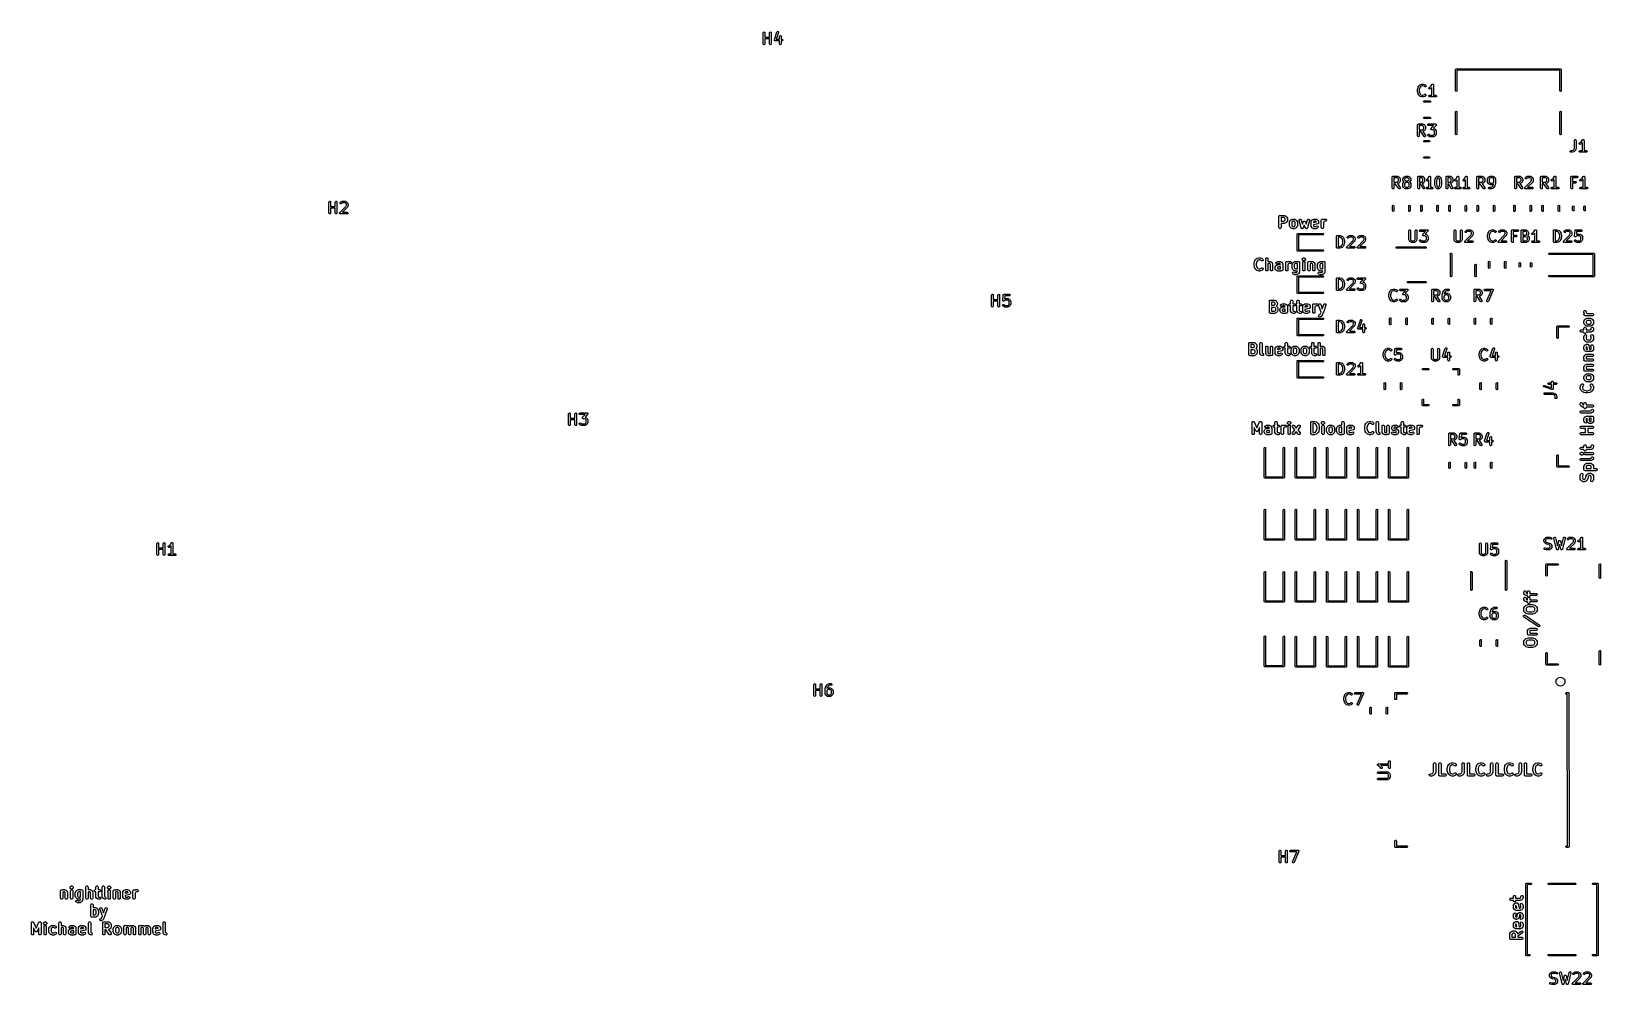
# Model space of a CAD drawing. Extents: x 32 to 173, y -120 to -34.
import ezdxf

# ---------------------------------------------------------------- set-up
doc = ezdxf.new("R2010")
doc.units = 0
doc.layers.add('BLACK', color=7, linetype='CONTINUOUS')

msp = doc.modelspace()

# ---------------------------------------------------------------- linework, layer by layer
at = {"layer": 'BLACK', "linetype": 'CONTINUOUS'}
for p, q in [((97.9691, -34.4728), (97.9736, -34.4472)), ((97.9691, -35.4728), (97.9691, -34.4728)), ((97.9736, -34.4472), (98.0066, -34.4079)), ((98.0066, -34.4079), (98.0571, -34.399)), ((98.0571, -34.399), (98.1015, -34.4246)), ((98.1015, -34.4246), (98.1191, -34.4728)), ((98.1191, -34.4728), (98.1191, -34.874)), ((98.1191, -34.874), (98.5405, -34.874)), ((98.5405, -35.024), (98.1191, -35.024)), ((98.1191, -35.024), (98.1191, -35.4728)), ((98.5405, -34.4728), (98.545, -34.4472)), ((98.5405, -34.874), (98.5405, -34.4728)), ((98.5405, -35.4728), (98.5405, -35.024)), ((98.545, -34.4472), (98.578, -34.4079)), ((98.578, -34.4079), (98.6285, -34.399)), ((98.6285, -34.399), (98.673, -34.4246)), ((98.673, -34.4246), (98.6905, -34.4728)), ((98.6905, -34.4728), (98.6905, -35.4728)), ((98.9702, -35.1265), (98.9731, -35.1215)), ((98.9738, -35.1466), (98.9702, -35.1265)), ((98.9729, -35.1158), (99.211, -34.4015)), ((98.9731, -35.1215), (98.9729, -35.1158)), ((98.9743, -35.1671), (98.9738, -35.1466)), ((98.9781, -35.1713), (98.9743, -35.1671)), ((98.9791, -35.177), (98.9781, -35.1713)), ((98.9948, -35.1901), (98.9791, -35.177)), ((99.0084, -35.2054), (98.9948, -35.1901)), ((99.0141, -35.2063), (99.0084, -35.2054)), ((99.0184, -35.21), (99.0141, -35.2063)), ((99.0441, -35.2145), (99.0184, -35.21)), ((99.4453, -35.2145), (99.0441, -35.2145)), ((99.3533, -34.4489), (99.1482, -35.0645)), ((99.1482, -35.0645), (99.4453, -35.0645)), ((99.211, -34.4015), (99.2234, -34.3786)), ((99.2234, -34.3786), (99.2672, -34.3517)), ((99.2672, -34.3517), (99.3179, -34.3592)), ((99.3179, -34.3592), (99.3519, -34.3976)), ((99.3519, -34.3976), (99.3533, -34.4489)), ((99.4453, -34.8062), (99.4498, -34.7805)), ((99.4453, -35.0645), (99.4453, -34.8062)), ((99.4453, -35.4728), (99.4453, -35.2145)), ((99.4498, -34.7805), (99.4828, -34.7412)), ((99.4828, -34.7412), (99.5333, -34.7323)), ((99.5333, -34.7323), (99.5777, -34.7579)), ((99.5777, -34.7579), (99.5953, -34.8062)), ((99.5953, -34.8062), (99.5953, -35.0645)), ((99.5953, -35.0645), (99.6631, -35.0645)), ((99.6631, -35.2145), (99.5953, -35.2145)), ((99.5953, -35.2145), (99.5953, -35.4728)), ((99.6631, -35.0645), (99.6888, -35.069)), ((99.7114, -35.1969), (99.6631, -35.2145)), ((99.6888, -35.069), (99.7281, -35.102)), ((99.737, -35.1525), (99.7114, -35.1969)), ((99.7281, -35.102), (99.737, -35.1525)), ((97.9866, -35.521), (97.9691, -35.4728)), ((98.0311, -35.5467), (97.9866, -35.521)), ((98.0816, -35.5378), (98.0311, -35.5467)), ((98.1146, -35.4985), (98.0816, -35.5378)), ((98.1191, -35.4728), (98.1146, -35.4985)), ((98.5581, -35.521), (98.5405, -35.4728)), ((98.6025, -35.5467), (98.5581, -35.521)), ((98.653, -35.5378), (98.6025, -35.5467)), ((98.686, -35.4985), (98.653, -35.5378)), ((98.6905, -35.4728), (98.686, -35.4985)), ((99.4628, -35.521), (99.4453, -35.4728)), ((99.5073, -35.5467), (99.4628, -35.521)), ((99.5578, -35.5378), (99.5073, -35.5467)), ((99.5908, -35.4985), (99.5578, -35.5378)), ((99.5953, -35.4728), (99.5908, -35.4985)), ((160.34, -37.79), (160.358, -37.7476)), ((160.34, -39.69), (160.34, -37.79)), ((160.358, -37.7476), (160.4, -37.73)), ((160.4, -37.73), (169.8, -37.73)), ((169.74, -37.85), (160.46, -37.85)), ((160.46, -37.85), (160.46, -39.69)), ((169.74, -39.69), (169.74, -37.85)), ((169.8, -37.73), (169.842, -37.7476)), ((169.842, -37.7476), (169.86, -37.79)), ((169.86, -37.79), (169.86, -39.69)), ((156.913, -39.5872), (156.961, -39.3967)), ((156.961, -39.3967), (156.966, -39.3849)), ((156.966, -39.3814), (157.014, -39.2861)), ((156.966, -39.3849), (156.966, -39.3814)), ((157.014, -39.2861), (157.027, -39.2681)), ((157.027, -39.2681), (157.028, -39.2666)), ((157.028, -39.2666), (157.123, -39.1714)), ((157.104, -39.4411), (157.061, -39.6146)), ((157.143, -39.3641), (157.104, -39.4411)), ((157.123, -39.1714), (157.145, -39.1565)), ((157.217, -39.29), (157.143, -39.3641)), ((157.145, -39.1565), (157.149, -39.1561)), ((157.149, -39.1561), (157.153, -39.1533)), ((157.153, -39.1533), (157.295, -39.1057)), ((157.331, -39.2518), (157.217, -39.29)), ((157.295, -39.1057), (157.318, -39.1024)), ((157.318, -39.1024), (157.319, -39.1018)), ((157.319, -39.1018), (157.414, -39.1018)), ((157.402, -39.2518), (157.331, -39.2518)), ((157.517, -39.29), (157.402, -39.2518)), ((157.414, -39.1018), (157.436, -39.1057)), ((157.436, -39.1057), (157.438, -39.1057)), ((157.438, -39.1057), (157.581, -39.1533)), ((157.552, -39.3251), (157.517, -39.29)), ((157.598, -39.3468), (157.552, -39.3251)), ((157.581, -39.1533), (157.604, -39.1657)), ((157.648, -39.3335), (157.598, -39.3468)), ((157.604, -39.1657), (157.606, -39.1695)), ((157.606, -39.1695), (157.61, -39.1714)), ((157.61, -39.1714), (157.658, -39.219)), ((157.677, -39.2915), (157.648, -39.3335)), ((157.658, -39.219), (157.673, -39.2404)), ((157.673, -39.2404), (157.677, -39.2915)), ((157.914, -39.4839), (157.917, -39.4327)), ((157.944, -39.5251), (157.914, -39.4839)), ((157.917, -39.4327), (157.952, -39.3955)), ((157.994, -39.537), (157.944, -39.5251)), ((157.952, -39.3955), (158.037, -39.3533)), ((158.019, -39.5296), (157.994, -39.537)), ((158.115, -39.482), (158.019, -39.5296)), ((158.037, -39.3533), (158.118, -39.2719)), ((158.116, -39.4808), (158.115, -39.482)), ((158.134, -39.4679), (158.116, -39.4808)), ((158.118, -39.2719), (158.209, -39.1352)), ((158.196, -39.4055), (158.134, -39.4679)), ((158.196, -40.1018), (158.196, -39.4055)), ((158.209, -39.1352), (158.227, -39.1164)), ((158.227, -39.1164), (158.231, -39.1152)), ((158.231, -39.1152), (158.234, -39.1119)), ((158.234, -39.1119), (158.255, -39.1081)), ((158.255, -39.1081), (158.276, -39.102)), ((158.276, -39.102), (158.28, -39.1037)), ((158.28, -39.1037), (158.285, -39.103)), ((158.285, -39.103), (158.303, -39.1138)), ((158.303, -39.1138), (158.323, -39.1226)), ((158.323, -39.1226), (158.325, -39.1265)), ((158.325, -39.1265), (158.329, -39.1286)), ((158.329, -39.1286), (158.336, -39.1491)), ((158.336, -39.1491), (158.346, -39.1686)), ((158.346, -39.1686), (158.345, -39.1728)), ((158.345, -39.1728), (158.346, -39.1768)), ((158.346, -39.1768), (158.346, -40.1018)), ((156.911, -39.6054), (156.913, -39.5906)), ((156.911, -39.7482), (156.911, -39.6054)), ((156.912, -39.7515), (156.911, -39.7482)), ((156.913, -39.7664), (156.912, -39.7515)), ((156.913, -39.5906), (156.913, -39.5872)), ((156.961, -39.9569), (156.913, -39.7664)), ((156.963, -39.9599), (156.961, -39.9569)), ((156.966, -39.9723), (156.963, -39.9599)), ((157.014, -40.0675), (156.966, -39.9723)), ((157.015, -40.0686), (157.014, -40.0675)), ((157.028, -40.087), (157.015, -40.0686)), ((157.123, -40.1822), (157.028, -40.087)), ((157.061, -39.6146), (157.061, -39.739)), ((157.061, -39.739), (157.104, -39.9125)), ((157.104, -39.9125), (157.143, -39.9895)), ((157.127, -40.1841), (157.123, -40.1822)), ((157.13, -40.1879), (157.127, -40.1841)), ((157.153, -40.2004), (157.13, -40.1879)), ((157.143, -39.9895), (157.217, -40.0636)), ((157.295, -40.248), (157.153, -40.2004)), ((157.217, -40.0636), (157.331, -40.1018)), ((157.297, -40.2479), (157.295, -40.248)), ((157.319, -40.2518), (157.297, -40.2479)), ((157.414, -40.2518), (157.319, -40.2518)), ((157.331, -40.1018), (157.402, -40.1018)), ((157.402, -40.1018), (157.517, -40.0636)), ((157.416, -40.2513), (157.414, -40.2518)), ((157.438, -40.248), (157.416, -40.2513)), ((157.581, -40.2004), (157.438, -40.248)), ((157.45, -40.667), (157.468, -40.6246)), ((157.468, -40.7094), (157.45, -40.667)), ((157.468, -40.6246), (157.51, -40.607)), ((157.51, -40.727), (157.468, -40.7094)), ((157.51, -40.607), (158.033, -40.607)), ((158.033, -40.727), (157.51, -40.727)), ((157.517, -40.0636), (157.552, -40.0285)), ((157.552, -40.0285), (157.573, -40.0136)), ((157.573, -40.0136), (157.624, -40.0091)), ((157.584, -40.1976), (157.581, -40.2004)), ((157.589, -40.1972), (157.584, -40.1976)), ((157.61, -40.1822), (157.589, -40.1972)), ((157.658, -40.1346), (157.61, -40.1822)), ((157.624, -40.0091), (157.666, -40.0386)), ((157.68, -40.0881), (157.658, -40.1346)), ((157.666, -40.0386), (157.68, -40.0881)), ((157.912, -40.1638), (157.938, -40.1194)), ((157.921, -40.2143), (157.912, -40.1638)), ((157.96, -40.2473), (157.921, -40.2143)), ((157.938, -40.1194), (157.986, -40.1018)), ((157.986, -40.2518), (157.96, -40.2473)), ((157.986, -40.1018), (158.196, -40.1018)), ((158.557, -40.2518), (157.986, -40.2518)), ((158.033, -40.607), (158.075, -40.6246)), ((158.075, -40.7094), (158.033, -40.727)), ((158.075, -40.6246), (158.093, -40.667)), ((158.093, -40.667), (158.075, -40.7094)), ((158.346, -40.1018), (158.557, -40.1018)), ((158.557, -40.1018), (158.583, -40.1063)), ((158.605, -40.2343), (158.557, -40.2518)), ((158.583, -40.1063), (158.622, -40.1393)), ((158.631, -40.1898), (158.605, -40.2343)), ((158.622, -40.1393), (158.631, -40.1898)), ((160.358, -39.7324), (160.34, -39.69)), ((160.4, -39.75), (160.358, -39.7324)), ((160.442, -39.7324), (160.4, -39.75)), ((160.46, -39.69), (160.442, -39.7324)), ((169.758, -39.7324), (169.74, -39.69)), ((169.8, -39.75), (169.758, -39.7324)), ((169.842, -39.7324), (169.8, -39.75)), ((169.86, -39.69), (169.842, -39.7324)), ((157.45, -42.137), (157.468, -42.0946)), ((157.468, -42.1794), (157.45, -42.137)), ((157.468, -42.0946), (157.51, -42.077)), ((157.51, -42.197), (157.468, -42.1794)), ((157.51, -42.077), (158.033, -42.077)), ((158.033, -42.197), (157.51, -42.197)), ((158.033, -42.077), (158.075, -42.0946)), ((158.075, -42.1794), (158.033, -42.197)), ((158.075, -42.0946), (158.093, -42.137)), ((158.093, -42.137), (158.075, -42.1794)), ((160.34, -41.59), (160.358, -41.5476)), ((160.34, -43.59), (160.34, -41.59)), ((160.358, -41.5476), (160.4, -41.53)), ((160.4, -41.53), (160.442, -41.5476)), ((160.442, -41.5476), (160.46, -41.59)), ((160.46, -41.59), (160.46, -43.59)), ((169.74, -41.59), (169.758, -41.5476)), ((169.74, -43.59), (169.74, -41.59)), ((169.758, -41.5476), (169.8, -41.53)), ((169.8, -41.53), (169.842, -41.5476)), ((169.842, -41.5476), (169.86, -41.59)), ((169.86, -41.59), (169.86, -43.59)), ((156.921, -42.7628), (156.923, -42.7531)), ((156.921, -43.7628), (156.921, -42.7628)), ((156.938, -43.811), (156.921, -43.7628)), ((156.922, -42.7498), (156.924, -42.7469)), ((156.923, -42.7531), (156.922, -42.7498)), ((156.924, -42.7469), (156.925, -42.7372)), ((156.925, -42.7372), (156.938, -42.7222)), ((156.938, -42.7222), (156.948, -42.7054)), ((156.983, -43.8367), (156.938, -43.811)), ((156.948, -42.7054), (156.954, -42.7031)), ((156.954, -42.7031), (156.958, -42.6979)), ((156.958, -42.6979), (156.978, -42.6945)), ((156.978, -42.6945), (156.996, -42.6878)), ((156.996, -42.6878), (157.377, -42.6878)), ((157.066, -43.7885), (157.033, -43.8278)), ((157.071, -43.7628), (157.066, -43.7885)), ((157.359, -42.8378), (157.071, -42.8378)), ((157.071, -42.8378), (157.071, -43.2116)), ((157.071, -43.2116), (157.359, -43.2116)), ((157.195, -43.3616), (157.071, -43.3616)), ((157.071, -43.3616), (157.071, -43.7628)), ((157.506, -43.8058), (157.195, -43.3616)), ((157.428, -42.8721), (157.359, -42.8378)), ((157.359, -43.2116), (157.428, -43.1774)), ((157.377, -42.6878), (157.403, -42.6923)), ((157.381, -43.3601), (157.378, -43.3613)), ((157.378, -43.3613), (157.629, -43.7198)), ((157.385, -43.3611), (157.381, -43.3601)), ((157.41, -43.3537), (157.385, -43.3611)), ((157.403, -42.6923), (157.406, -42.6952)), ((157.406, -42.6952), (157.41, -42.6957)), ((157.41, -42.6957), (157.506, -42.7434)), ((157.506, -43.3061), (157.41, -43.3537)), ((157.458, -42.9025), (157.428, -42.8721)), ((157.428, -43.1774), (157.458, -43.147)), ((157.492, -42.971), (157.458, -42.9025)), ((157.458, -43.147), (157.492, -43.0784)), ((157.492, -43.0784), (157.492, -42.971)), ((157.506, -42.7434), (157.524, -42.7567)), ((157.507, -43.3049), (157.506, -43.3061)), ((157.548, -43.8353), (157.506, -43.8058)), ((157.525, -43.292), (157.507, -43.3049)), ((157.524, -42.7567), (157.525, -42.7574)), ((157.525, -42.7574), (157.573, -42.805)), ((157.573, -43.2444), (157.525, -43.292)), ((157.573, -42.805), (157.586, -42.8234)), ((157.587, -43.2249), (157.573, -43.2429)), ((157.573, -43.2429), (157.573, -43.2444)), ((157.586, -42.8234), (157.587, -42.8245)), ((157.587, -42.8245), (157.634, -42.9198)), ((157.634, -43.1297), (157.587, -43.2249)), ((157.635, -43.7945), (157.599, -43.8308)), ((157.629, -43.7198), (157.64, -43.7434)), ((157.634, -42.9198), (157.642, -42.9447)), ((157.635, -43.1252), (157.634, -43.1297)), ((157.638, -43.1218), (157.635, -43.1252)), ((157.64, -43.7434), (157.635, -43.7945)), ((157.642, -43.0962), (157.638, -43.1218)), ((157.642, -42.9447), (157.641, -42.9491)), ((157.641, -42.9491), (157.642, -42.9533)), ((157.642, -42.9533), (157.642, -43.0962)), ((157.827, -42.7498), (157.852, -42.7054)), ((157.836, -42.8003), (157.827, -42.7498)), ((157.828, -43.6482), (157.858, -43.6061)), ((157.833, -43.6993), (157.828, -43.6482)), ((157.848, -43.7206), (157.833, -43.6993)), ((157.875, -42.8333), (157.836, -42.8003)), ((157.895, -43.7682), (157.848, -43.7206)), ((157.852, -42.7054), (157.901, -42.6878)), ((157.858, -43.6061), (157.907, -43.5929)), ((157.901, -42.8378), (157.875, -42.8333)), ((157.897, -43.7689), (157.895, -43.7682)), ((157.915, -43.7823), (157.897, -43.7689)), ((157.901, -42.6878), (158.52, -42.6878)), ((158.354, -42.8378), (157.901, -42.8378)), ((157.907, -43.5929), (157.954, -43.6145)), ((158.01, -43.8299), (157.915, -43.7823)), ((157.954, -43.6145), (157.993, -43.6536)), ((157.993, -43.6536), (158.061, -43.6878)), ((158.061, -43.6878), (158.312, -43.6878)), ((158.111, -43.1422), (158.114, -43.1366)), ((158.118, -43.1614), (158.111, -43.1422)), ((158.113, -43.1307), (158.123, -43.1132)), ((158.114, -43.1366), (158.113, -43.1307)), ((158.121, -43.1813), (158.118, -43.1614)), ((158.126, -43.1851), (158.121, -43.1813)), ((158.123, -43.1132), (158.13, -43.0944)), ((158.128, -43.1908), (158.126, -43.1851)), ((158.145, -43.2013), (158.128, -43.1908)), ((158.13, -43.0944), (158.354, -42.8378)), ((158.161, -43.2142), (158.145, -43.2013)), ((158.169, -43.2157), (158.161, -43.2142)), ((158.172, -43.2173), (158.169, -43.2157)), ((158.175, -43.2168), (158.172, -43.2173)), ((158.186, -43.2188), (158.175, -43.2168)), ((158.312, -43.2188), (158.186, -43.2188)), ((158.38, -43.253), (158.312, -43.2188)), ((158.312, -43.6878), (158.38, -43.6536)), ((158.576, -42.8122), (158.349, -43.0722)), ((158.349, -43.0722), (158.355, -43.0733)), ((158.355, -43.0733), (158.358, -43.0762)), ((158.358, -43.0762), (158.363, -43.0767)), ((158.363, -43.0767), (158.458, -43.1243)), ((158.458, -43.7823), (158.363, -43.8299)), ((158.41, -43.2834), (158.38, -43.253)), ((158.38, -43.6536), (158.41, -43.6232)), ((158.445, -43.352), (158.41, -43.2834)), ((158.41, -43.6232), (158.445, -43.5546)), ((158.445, -43.5546), (158.445, -43.352)), ((158.458, -43.1243), (158.476, -43.1377)), ((158.459, -43.7811), (158.458, -43.7823)), ((158.478, -43.7682), (158.459, -43.7811)), ((158.476, -43.1377), (158.478, -43.1384)), ((158.478, -43.1384), (158.525, -43.186)), ((158.525, -43.7206), (158.478, -43.7682)), ((158.52, -42.6878), (158.531, -42.6898)), ((158.525, -43.186), (158.538, -43.2043)), ((158.526, -43.7191), (158.525, -43.7206)), ((158.539, -43.7011), (158.526, -43.7191)), ((158.531, -42.6898), (158.534, -42.6892)), ((158.534, -42.6892), (158.537, -42.6909)), ((158.537, -42.6909), (158.545, -42.6923)), ((158.538, -43.2043), (158.539, -43.2055)), ((158.539, -43.2055), (158.587, -43.3007)), ((158.587, -43.6059), (158.539, -43.7011)), ((158.545, -42.6923), (158.561, -42.7053)), ((158.561, -42.7053), (158.578, -42.7158)), ((158.583, -42.7934), (158.576, -42.8122)), ((158.578, -42.7158), (158.58, -42.7215)), ((158.58, -42.7215), (158.585, -42.7253)), ((158.594, -42.7758), (158.583, -42.7934)), ((158.585, -42.7253), (158.588, -42.7452)), ((158.587, -43.3007), (158.594, -43.3257)), ((158.59, -43.598), (158.587, -43.6014)), ((158.587, -43.6014), (158.587, -43.6059)), ((158.588, -42.7452), (158.595, -42.7644)), ((158.595, -43.5723), (158.59, -43.598)), ((158.595, -42.7644), (158.593, -42.7699)), ((158.593, -42.7699), (158.594, -42.7758)), ((158.594, -43.3257), (158.593, -43.33)), ((158.593, -43.33), (158.595, -43.3342)), ((158.595, -43.3342), (158.595, -43.5723)), ((160.358, -43.6324), (160.34, -43.59)), ((160.4, -43.65), (160.358, -43.6324)), ((160.442, -43.6324), (160.4, -43.65)), ((160.46, -43.59), (160.442, -43.6324)), ((169.758, -43.6324), (169.74, -43.59)), ((169.8, -43.65), (169.758, -43.6324)), ((169.842, -43.6324), (169.8, -43.65)), ((169.86, -43.59), (169.842, -43.6324)), ((157.033, -43.8278), (156.983, -43.8367)), ((157.447, -44.223), (157.465, -44.1806)), ((157.465, -44.2654), (157.447, -44.223)), ((157.465, -44.1806), (157.507, -44.163)), ((157.507, -44.283), (157.465, -44.2654)), ((157.507, -44.163), (157.961, -44.163)), ((157.961, -44.283), (157.507, -44.283)), ((157.599, -43.8308), (157.548, -43.8353)), ((157.961, -44.163), (158.003, -44.1806)), ((158.003, -44.2654), (157.961, -44.283)), ((158.003, -44.1806), (158.021, -44.223)), ((158.021, -44.223), (158.003, -44.2654)), ((158.014, -43.8304), (158.01, -43.8299)), ((158.018, -43.8333), (158.014, -43.8304)), ((158.044, -43.8378), (158.018, -43.8333)), ((158.329, -43.8378), (158.044, -43.8378)), ((158.333, -43.8363), (158.329, -43.8378)), ((158.338, -43.8373), (158.333, -43.8363)), ((158.363, -43.8299), (158.338, -43.8373)), ((170.662, -45.1458), (170.688, -45.1014)), ((170.671, -45.1963), (170.662, -45.1458)), ((170.71, -45.2293), (170.671, -45.1963)), ((170.688, -45.1014), (170.736, -45.0838)), ((170.736, -45.2338), (170.71, -45.2293)), ((170.736, -45.0838), (170.819, -45.0838)), ((170.819, -45.0838), (170.933, -45.0456)), ((170.832, -45.2333), (170.831, -45.2338)), ((170.855, -45.23), (170.832, -45.2333)), ((170.998, -45.1824), (170.855, -45.23)), ((170.933, -45.0456), (171.003, -44.9754)), ((171.001, -45.1796), (170.998, -45.1824)), ((171.006, -45.1792), (171.001, -45.1796)), ((171.003, -44.9754), (171.042, -44.8609)), ((171.027, -45.1642), (171.006, -45.1792)), ((171.122, -45.069), (171.027, -45.1642)), ((171.042, -44.1588), (171.046, -44.1332)), ((171.042, -44.8609), (171.042, -44.1588)), ((171.046, -44.1332), (171.079, -44.0939)), ((171.079, -44.0939), (171.13, -44.085)), ((171.124, -45.0649), (171.122, -45.069)), ((171.128, -45.0626), (171.124, -45.0649)), ((171.14, -45.0397), (171.128, -45.0626)), ((171.13, -44.085), (171.174, -44.1106)), ((171.188, -44.8968), (171.14, -45.0397)), ((171.174, -44.1106), (171.192, -44.1588)), ((171.192, -44.8731), (171.188, -44.8952)), ((171.188, -44.8952), (171.188, -44.8968)), ((171.192, -44.1588), (171.192, -44.8731)), ((171.471, -45.1458), (171.497, -45.1014)), ((171.48, -45.1963), (171.471, -45.1458)), ((171.473, -44.4659), (171.476, -44.4147)), ((171.504, -44.5071), (171.473, -44.4659)), ((171.476, -44.4147), (171.512, -44.3775)), ((171.52, -45.2293), (171.48, -45.1963)), ((171.497, -45.1014), (171.545, -45.0838)), ((171.554, -44.519), (171.504, -44.5071)), ((171.512, -44.3775), (171.596, -44.3353)), ((171.545, -45.2338), (171.52, -45.2293)), ((171.545, -45.0838), (171.756, -45.0838)), ((171.579, -44.5116), (171.554, -44.519)), ((171.674, -44.464), (171.579, -44.5116)), ((171.596, -44.3353), (171.677, -44.2539)), ((171.675, -44.4628), (171.674, -44.464)), ((171.694, -44.4499), (171.675, -44.4628)), ((171.677, -44.2539), (171.769, -44.1172)), ((171.756, -44.3875), (171.694, -44.4499)), ((171.756, -45.0838), (171.756, -44.3875)), ((171.769, -44.1172), (171.787, -44.0984)), ((171.787, -44.0984), (171.791, -44.0972)), ((171.791, -44.0972), (171.793, -44.0939)), ((171.793, -44.0939), (171.815, -44.0901)), ((171.815, -44.0901), (171.836, -44.084)), ((171.836, -44.084), (171.84, -44.0857)), ((171.84, -44.0857), (171.844, -44.085)), ((171.844, -44.085), (171.863, -44.0958)), ((171.863, -44.0958), (171.883, -44.1046)), ((171.883, -44.1046), (171.885, -44.1085)), ((171.885, -44.1085), (171.888, -44.1106)), ((171.888, -44.1106), (171.896, -44.1311)), ((171.896, -44.1311), (171.905, -44.1506)), ((171.905, -44.1506), (171.904, -44.1548)), ((171.904, -44.1548), (171.906, -44.1588)), ((171.906, -44.1588), (171.906, -45.0838)), ((171.906, -45.0838), (172.117, -45.0838)), ((172.117, -45.0838), (172.142, -45.0883)), ((172.165, -45.2163), (172.117, -45.2338)), ((172.142, -45.0883), (172.182, -45.1213)), ((172.191, -45.1718), (172.165, -45.2163)), ((172.182, -45.1213), (172.191, -45.1718)), ((157.447, -45.693), (157.465, -45.6506)), ((157.465, -45.7354), (157.447, -45.693)), ((157.465, -45.6506), (157.507, -45.633)), ((157.507, -45.753), (157.465, -45.7354)), ((157.507, -45.633), (157.961, -45.633)), ((157.961, -45.753), (157.507, -45.753)), ((157.961, -45.633), (158.003, -45.6506)), ((158.003, -45.7354), (157.961, -45.753)), ((158.003, -45.6506), (158.021, -45.693)), ((158.021, -45.693), (158.003, -45.7354)), ((170.831, -45.2338), (170.736, -45.2338)), ((172.117, -45.2338), (171.545, -45.2338)), ((154.635, -47.4608), (154.637, -47.4511)), ((154.635, -48.4608), (154.635, -47.4608)), ((154.636, -47.4478), (154.638, -47.4449)), ((154.637, -47.4511), (154.636, -47.4478)), ((154.638, -47.4449), (154.639, -47.4352)), ((154.639, -47.4352), (154.652, -47.4202)), ((154.652, -47.4202), (154.662, -47.4034)), ((154.662, -47.4034), (154.668, -47.4011)), ((154.668, -47.4011), (154.672, -47.3959)), ((154.672, -47.3959), (154.692, -47.3925)), ((154.692, -47.3925), (154.71, -47.3858)), ((154.71, -47.3858), (155.091, -47.3858)), ((155.073, -47.5358), (154.785, -47.5358)), ((154.785, -47.5358), (154.785, -47.9096)), ((154.785, -47.9096), (155.073, -47.9096)), ((154.909, -48.0596), (154.785, -48.0596)), ((154.785, -48.0596), (154.785, -48.4608)), ((155.22, -48.5038), (154.909, -48.0596)), ((155.142, -47.5701), (155.073, -47.5358)), ((155.073, -47.9096), (155.142, -47.8754)), ((155.091, -47.3858), (155.117, -47.3903)), ((155.095, -48.0581), (155.092, -48.0593)), ((155.092, -48.0593), (155.343, -48.4178)), ((155.099, -48.0591), (155.095, -48.0581)), ((155.124, -48.0517), (155.099, -48.0591)), ((155.117, -47.3903), (155.12, -47.3932)), ((155.12, -47.3932), (155.124, -47.3937)), ((155.124, -47.3937), (155.22, -47.4414)), ((155.22, -48.0041), (155.124, -48.0517)), ((155.172, -47.6005), (155.142, -47.5701)), ((155.142, -47.8754), (155.172, -47.845)), ((155.206, -47.669), (155.172, -47.6005)), ((155.172, -47.845), (155.206, -47.7764)), ((155.206, -47.7764), (155.206, -47.669)), ((155.22, -47.4414), (155.238, -47.4547)), ((155.221, -48.0029), (155.22, -48.0041)), ((155.239, -47.99), (155.221, -48.0029)), ((155.238, -47.4547), (155.239, -47.4554)), ((155.239, -47.4554), (155.287, -47.503)), ((155.287, -47.9424), (155.239, -47.99)), ((155.287, -47.503), (155.3, -47.5214)), ((155.301, -47.9229), (155.287, -47.9409)), ((155.287, -47.9409), (155.287, -47.9424)), ((155.3, -47.5214), (155.301, -47.5225)), ((155.301, -47.5225), (155.348, -47.6178)), ((155.348, -47.8277), (155.301, -47.9229)), ((155.348, -47.6178), (155.356, -47.6427)), ((155.349, -47.8232), (155.348, -47.8277)), ((155.352, -47.8198), (155.349, -47.8232)), ((155.356, -47.7942), (155.352, -47.8198)), ((155.356, -47.6427), (155.355, -47.6471)), ((155.355, -47.6471), (155.356, -47.6513)), ((155.356, -47.6513), (155.356, -47.7942)), ((155.587, -47.6513), (155.592, -47.6256)), ((155.587, -47.6989), (155.587, -47.6513)), ((155.589, -47.7031), (155.587, -47.6989)), ((155.587, -48.0799), (155.592, -48.0542)), ((155.588, -47.7075), (155.589, -47.7031)), ((155.595, -47.7325), (155.588, -47.7075)), ((155.592, -47.6256), (155.595, -47.6222)), ((155.592, -48.0542), (155.595, -48.0508)), ((155.595, -47.6178), (155.643, -47.5225)), ((155.595, -47.6222), (155.595, -47.6178)), ((155.643, -47.8277), (155.595, -47.7325)), ((155.595, -48.0463), (155.643, -47.9511)), ((155.595, -48.0508), (155.595, -48.0463)), ((155.643, -47.5225), (155.656, -47.5045)), ((155.644, -47.8288), (155.643, -47.8277)), ((155.643, -47.9511), (155.656, -47.9331)), ((155.657, -47.8472), (155.644, -47.8288)), ((155.656, -47.5045), (155.657, -47.503)), ((155.656, -47.9331), (155.657, -47.9316)), ((155.657, -47.503), (155.704, -47.4554)), ((155.699, -47.8894), (155.657, -47.8472)), ((155.657, -47.9316), (155.699, -47.8894)), ((155.704, -47.4554), (155.723, -47.4425)), ((155.723, -47.4425), (155.724, -47.4414)), ((155.724, -47.4414), (155.819, -47.3937)), ((155.772, -47.6005), (155.737, -47.669)), ((155.737, -47.669), (155.737, -47.6812)), ((155.737, -47.6812), (155.772, -47.7497)), ((155.772, -48.0291), (155.737, -48.0976)), ((155.802, -47.5701), (155.772, -47.6005)), ((155.772, -47.7497), (155.802, -47.7801)), ((155.802, -47.9986), (155.772, -48.0291)), ((155.87, -47.5358), (155.802, -47.5701)), ((155.802, -47.7801), (155.87, -47.8144)), ((155.87, -47.9644), (155.802, -47.9986)), ((155.819, -47.3937), (155.844, -47.3863)), ((155.844, -47.3863), (155.849, -47.3874)), ((155.849, -47.3874), (155.853, -47.3858)), ((155.853, -47.3858), (156.043, -47.3858)), ((156.026, -47.5358), (155.87, -47.5358)), ((155.87, -47.8144), (156.026, -47.8144)), ((156.026, -47.9644), (155.87, -47.9644)), ((156.094, -47.5701), (156.026, -47.5358)), ((156.026, -47.8144), (156.094, -47.7801)), ((156.094, -47.9986), (156.026, -47.9644)), ((156.043, -47.3858), (156.069, -47.3903)), ((156.069, -47.3903), (156.072, -47.3932)), ((156.072, -47.3932), (156.077, -47.3937)), ((156.077, -47.3937), (156.172, -47.4414)), ((156.124, -47.6005), (156.094, -47.5701)), ((156.094, -47.7801), (156.124, -47.7497)), ((156.124, -48.0291), (156.094, -47.9986)), ((156.159, -47.669), (156.124, -47.6005)), ((156.124, -47.7497), (156.159, -47.6812)), ((156.159, -48.0976), (156.124, -48.0291)), ((156.159, -47.6812), (156.159, -47.669)), ((156.172, -47.4414), (156.19, -47.4547)), ((156.19, -47.4547), (156.192, -47.4554)), ((156.192, -47.4554), (156.239, -47.503)), ((156.239, -47.8472), (156.197, -47.8894)), ((156.197, -47.8894), (156.239, -47.9316)), ((156.239, -47.503), (156.252, -47.5214)), ((156.24, -47.8457), (156.239, -47.8472)), ((156.239, -47.9316), (156.252, -47.95)), ((156.253, -47.8277), (156.24, -47.8457)), ((156.252, -47.5214), (156.253, -47.5225)), ((156.252, -47.95), (156.253, -47.9511)), ((156.253, -47.5225), (156.301, -47.6178)), ((156.301, -47.7325), (156.253, -47.8277)), ((156.253, -47.9511), (156.301, -48.0463)), ((156.301, -47.6178), (156.308, -47.6427)), ((156.304, -47.7246), (156.301, -47.728)), ((156.301, -47.728), (156.301, -47.7325)), ((156.301, -48.0463), (156.308, -48.0713)), ((156.309, -47.6989), (156.304, -47.7246)), ((156.308, -47.6427), (156.307, -47.6471)), ((156.307, -47.6471), (156.309, -47.6513)), ((156.309, -47.6513), (156.309, -47.6989)), ((156.942, -47.4608), (156.943, -47.4511)), ((156.942, -48.4608), (156.942, -47.4608)), ((156.943, -47.4478), (156.944, -47.4449)), ((156.943, -47.4511), (156.943, -47.4478)), ((156.944, -47.4449), (156.946, -47.4352)), ((156.946, -47.4352), (156.959, -47.4202)), ((156.959, -47.4202), (156.968, -47.4034)), ((156.968, -47.4034), (156.975, -47.4011)), ((156.975, -47.4011), (156.979, -47.3959)), ((156.979, -47.3959), (156.998, -47.3925)), ((156.998, -47.3925), (157.017, -47.3858)), ((157.017, -47.3858), (157.321, -47.3858)), ((157.3, -47.5358), (157.092, -47.5358)), ((157.092, -47.5358), (157.092, -47.9096)), ((157.092, -47.9096), (157.3, -47.9096)), ((157.163, -48.0596), (157.092, -48.0596)), ((157.092, -48.0596), (157.092, -48.4608)), ((157.408, -48.4975), (157.163, -48.0596)), ((157.347, -47.5653), (157.3, -47.5358)), ((157.3, -47.9096), (157.347, -47.8802)), ((157.321, -47.3858), (157.347, -47.3903)), ((157.337, -48.058), (157.334, -48.0576)), ((157.334, -48.0576), (157.539, -48.4242)), ((157.361, -48.0482), (157.337, -48.058)), ((157.347, -47.3903), (157.353, -47.3955)), ((157.37, -47.5942), (157.347, -47.5653)), ((157.347, -47.8802), (157.37, -47.8512)), ((157.353, -47.3955), (157.361, -47.3972)), ((157.361, -47.3972), (157.437, -47.4448)), ((157.437, -48.0006), (157.361, -48.0482)), ((157.399, -47.6657), (157.37, -47.5942)), ((157.37, -47.8512), (157.399, -47.7797)), ((157.399, -47.7797), (157.399, -47.6657)), ((157.437, -47.4448), (157.455, -47.4612)), ((157.438, -48), (157.437, -48.0006)), ((157.456, -47.9839), (157.438, -48)), ((157.455, -47.4612), (157.456, -47.4616)), ((157.456, -47.4616), (157.494, -47.5092)), ((157.494, -47.9362), (157.456, -47.9839)), ((157.494, -47.5092), (157.503, -47.5262)), ((157.495, -47.9337), (157.494, -47.9362)), ((157.505, -47.9172), (157.495, -47.9337)), ((157.503, -47.5262), (157.505, -47.5282)), ((157.505, -47.5282), (157.543, -47.6234)), ((157.543, -47.822), (157.505, -47.9172)), ((157.543, -47.6234), (157.549, -47.6489)), ((157.544, -47.8198), (157.543, -47.8208)), ((157.543, -47.8208), (157.543, -47.822)), ((157.549, -47.7942), (157.544, -47.8198)), ((157.549, -47.6489), (157.548, -47.6501)), ((157.548, -47.6501), (157.549, -47.6513)), ((157.549, -47.6513), (157.549, -47.7942)), ((157.707, -47.7234), (157.739, -47.6829)), ((157.709, -47.7746), (157.707, -47.7234)), ((157.743, -47.8128), (157.709, -47.7746)), ((157.739, -47.6829), (157.804, -47.6421)), ((157.794, -47.8199), (157.743, -47.8128)), ((157.818, -47.8101), (157.794, -47.8199)), ((157.804, -47.6421), (157.868, -47.5622)), ((157.894, -47.7625), (157.818, -47.8101)), ((157.868, -47.5622), (157.941, -47.4255)), ((157.895, -47.7619), (157.894, -47.7625)), ((157.913, -47.7458), (157.895, -47.7619)), ((157.932, -47.7222), (157.913, -47.7458)), ((157.932, -48.3858), (157.932, -47.7222)), ((157.941, -47.4255), (157.957, -47.405)), ((157.957, -47.405), (157.964, -47.402)), ((157.964, -47.402), (157.97, -47.3959)), ((157.97, -47.3959), (157.988, -47.3927)), ((157.988, -47.3927), (158.005, -47.3859)), ((158.005, -47.3859), (158.012, -47.3884)), ((158.012, -47.3884), (158.02, -47.387)), ((158.02, -47.387), (158.036, -47.3961)), ((158.036, -47.3961), (158.053, -47.4018)), ((158.053, -47.4018), (158.058, -47.4086)), ((158.058, -47.4086), (158.064, -47.4126)), ((158.064, -47.4126), (158.071, -47.4298)), ((158.071, -47.4298), (158.08, -47.4453)), ((158.08, -47.4453), (158.079, -47.4533)), ((158.079, -47.4533), (158.082, -47.4608)), ((158.082, -47.4608), (158.082, -48.3858)), ((158.465, -47.8418), (158.467, -47.8305)), ((158.465, -48.0799), (158.465, -47.8418)), ((158.467, -47.8271), (158.505, -47.6366)), ((158.467, -47.8305), (158.467, -47.8271)), ((158.505, -47.6366), (158.509, -47.6268)), ((158.509, -47.6234), (158.547, -47.5282)), ((158.509, -47.6268), (158.509, -47.6234)), ((158.547, -47.5282), (158.557, -47.5117)), ((158.557, -47.5117), (158.558, -47.5092)), ((158.558, -47.5092), (158.596, -47.4616)), ((158.596, -47.4616), (158.614, -47.4455)), ((158.614, -47.4455), (158.615, -47.4448)), ((158.615, -47.4448), (158.691, -47.3972)), ((158.651, -47.6728), (158.615, -47.8492)), ((158.615, -47.8492), (158.615, -48.0724)), ((158.682, -47.5942), (158.651, -47.6728)), ((158.705, -47.5653), (158.682, -47.5942)), ((158.691, -47.3972), (158.715, -47.3875)), ((158.752, -47.5358), (158.705, -47.5653)), ((158.715, -47.3875), (158.723, -47.3886)), ((158.723, -47.3886), (158.731, -47.3858)), ((158.731, -47.3858), (158.807, -47.3858)), ((158.786, -47.5358), (158.752, -47.5358)), ((158.833, -47.5653), (158.786, -47.5358)), ((158.807, -47.3858), (158.833, -47.3903)), ((158.833, -47.3903), (158.839, -47.3955)), ((158.856, -47.5942), (158.833, -47.5653)), ((158.839, -47.3955), (158.847, -47.3972)), ((158.847, -47.3972), (158.923, -47.4448)), ((158.887, -47.6728), (158.856, -47.5942)), ((158.923, -47.8492), (158.887, -47.6728)), ((158.923, -47.4448), (158.941, -47.4612)), ((158.923, -48.0724), (158.923, -47.8492)), ((158.941, -47.4612), (158.942, -47.4616)), ((158.942, -47.4616), (158.98, -47.5092)), ((158.98, -47.5092), (158.989, -47.5262)), ((158.989, -47.5262), (158.991, -47.5282)), ((158.991, -47.5282), (159.029, -47.6234)), ((159.029, -47.6234), (159.031, -47.6337)), ((159.031, -47.6337), (159.033, -47.6366)), ((159.033, -47.6366), (159.071, -47.8271)), ((159.071, -47.8271), (159.071, -47.8385)), ((159.071, -47.8385), (159.073, -47.8418)), ((159.073, -47.8418), (159.073, -48.0799)), ((159.482, -47.4608), (159.483, -47.4511)), ((159.482, -48.4608), (159.482, -47.4608)), ((159.483, -47.4478), (159.484, -47.4449)), ((159.483, -47.4511), (159.483, -47.4478)), ((159.484, -47.4449), (159.486, -47.4352)), ((159.486, -47.4352), (159.499, -47.4202)), ((159.499, -47.4202), (159.508, -47.4034)), ((159.508, -47.4034), (159.515, -47.4011)), ((159.515, -47.4011), (159.519, -47.3959)), ((159.519, -47.3959), (159.538, -47.3925)), ((159.538, -47.3925), (159.557, -47.3858)), ((159.557, -47.3858), (159.861, -47.3858)), ((159.84, -47.5358), (159.632, -47.5358)), ((159.632, -47.5358), (159.632, -47.9096)), ((159.632, -47.9096), (159.84, -47.9096)), ((159.703, -48.0596), (159.632, -48.0596)), ((159.632, -48.0596), (159.632, -48.4608)), ((159.948, -48.4975), (159.703, -48.0596)), ((159.887, -47.5653), (159.84, -47.5358)), ((159.84, -47.9096), (159.887, -47.8802)), ((159.861, -47.3858), (159.887, -47.3903)), ((159.877, -48.058), (159.874, -48.0576)), ((159.874, -48.0576), (160.079, -48.4242)), ((159.901, -48.0482), (159.877, -48.058)), ((159.887, -47.3903), (159.893, -47.3955)), ((159.91, -47.5942), (159.887, -47.5653)), ((159.887, -47.8802), (159.91, -47.8512)), ((159.893, -47.3955), (159.901, -47.3972)), ((159.901, -47.3972), (159.977, -47.4448)), ((159.977, -48.0006), (159.901, -48.0482)), ((159.939, -47.6657), (159.91, -47.5942)), ((159.91, -47.8512), (159.939, -47.7797)), ((159.939, -47.7797), (159.939, -47.6657)), ((159.977, -47.4448), (159.995, -47.4612)), ((159.978, -48), (159.977, -48.0006)), ((159.996, -47.9839), (159.978, -48)), ((159.995, -47.4612), (159.996, -47.4616)), ((159.996, -47.4616), (160.034, -47.5092)), ((160.034, -47.9362), (159.996, -47.9839)), ((160.034, -47.5092), (160.043, -47.5262)), ((160.035, -47.9337), (160.034, -47.9362)), ((160.045, -47.9172), (160.035, -47.9337)), ((160.043, -47.5262), (160.045, -47.5282)), ((160.045, -47.5282), (160.083, -47.6234)), ((160.083, -47.822), (160.045, -47.9172)), ((160.083, -47.6234), (160.089, -47.6489)), ((160.084, -47.8198), (160.083, -47.8208)), ((160.083, -47.8208), (160.083, -47.822)), ((160.089, -47.7942), (160.084, -47.8198)), ((160.089, -47.6489), (160.088, -47.6501)), ((160.088, -47.6501), (160.089, -47.6513)), ((160.089, -47.6513), (160.089, -47.7942)), ((160.247, -47.7234), (160.279, -47.6829)), ((160.249, -47.7746), (160.247, -47.7234)), ((160.283, -47.8128), (160.249, -47.7746)), ((160.279, -47.6829), (160.344, -47.6421)), ((160.334, -47.8199), (160.283, -47.8128)), ((160.358, -47.8101), (160.334, -47.8199)), ((160.344, -47.6421), (160.408, -47.5622)), ((160.434, -47.7625), (160.358, -47.8101)), ((160.408, -47.5622), (160.481, -47.4255)), ((160.435, -47.7619), (160.434, -47.7625)), ((160.453, -47.7458), (160.435, -47.7619)), ((160.472, -47.7222), (160.453, -47.7458)), ((160.472, -48.3858), (160.472, -47.7222)), ((160.481, -47.4255), (160.497, -47.405)), ((160.497, -47.405), (160.504, -47.402)), ((160.504, -47.402), (160.51, -47.3959)), ((160.51, -47.3959), (160.528, -47.3927)), ((160.528, -47.3927), (160.545, -47.3859)), ((160.545, -47.3859), (160.552, -47.3884)), ((160.552, -47.3884), (160.56, -47.387)), ((160.56, -47.387), (160.576, -47.3961)), ((160.576, -47.3961), (160.593, -47.4018)), ((160.593, -47.4018), (160.598, -47.4086)), ((160.598, -47.4086), (160.605, -47.4126)), ((160.605, -47.4126), (160.611, -47.4298)), ((160.611, -47.4298), (160.62, -47.4453)), ((160.62, -47.4453), (160.619, -47.4533)), ((160.619, -47.4533), (160.622, -47.4608)), ((160.622, -47.4608), (160.622, -48.3858)), ((161.009, -47.7234), (161.041, -47.6829)), ((161.011, -47.7746), (161.009, -47.7234)), ((161.045, -47.8128), (161.011, -47.7746)), ((161.041, -47.6829), (161.106, -47.6421)), ((161.096, -47.8199), (161.045, -47.8128)), ((161.12, -47.8101), (161.096, -47.8199)), ((161.106, -47.6421), (161.17, -47.5622)), ((161.196, -47.7625), (161.12, -47.8101)), ((161.17, -47.5622), (161.243, -47.4255)), ((161.197, -47.7619), (161.196, -47.7625)), ((161.215, -47.7458), (161.197, -47.7619)), ((161.234, -47.7222), (161.215, -47.7458)), ((161.234, -48.3858), (161.234, -47.7222)), ((161.243, -47.4255), (161.259, -47.405)), ((161.259, -47.405), (161.266, -47.402)), ((161.266, -47.402), (161.271, -47.3959)), ((161.271, -47.3959), (161.289, -47.3927)), ((161.289, -47.3927), (161.306, -47.3859)), ((161.306, -47.3859), (161.314, -47.3884)), ((161.314, -47.3884), (161.322, -47.387)), ((161.322, -47.387), (161.338, -47.3961)), ((161.338, -47.3961), (161.355, -47.4018)), ((161.355, -47.4018), (161.359, -47.4086)), ((161.359, -47.4086), (161.366, -47.4126)), ((161.366, -47.4126), (161.373, -47.4298)), ((161.373, -47.4298), (161.382, -47.4453)), ((161.382, -47.4453), (161.381, -47.4533)), ((161.381, -47.4533), (161.384, -47.4608)), ((161.384, -47.4608), (161.384, -48.3858)), ((162.255, -47.4608), (162.257, -47.4511)), ((162.255, -48.4608), (162.255, -47.4608)), ((162.256, -47.4478), (162.258, -47.4449)), ((162.257, -47.4511), (162.256, -47.4478)), ((162.258, -47.4449), (162.259, -47.4352)), ((162.259, -47.4352), (162.272, -47.4202)), ((162.272, -47.4202), (162.282, -47.4034)), ((162.282, -47.4034), (162.288, -47.4011)), ((162.288, -47.4011), (162.292, -47.3959)), ((162.292, -47.3959), (162.312, -47.3925)), ((162.312, -47.3925), (162.33, -47.3858)), ((162.33, -47.3858), (162.711, -47.3858)), ((162.693, -47.5358), (162.405, -47.5358)), ((162.405, -47.5358), (162.405, -47.9096)), ((162.405, -47.9096), (162.693, -47.9096)), ((162.529, -48.0596), (162.405, -48.0596)), ((162.405, -48.0596), (162.405, -48.4608)), ((162.84, -48.5038), (162.529, -48.0596)), ((162.762, -47.5701), (162.693, -47.5358)), ((162.693, -47.9096), (162.762, -47.8754)), ((162.711, -47.3858), (162.737, -47.3903)), ((162.715, -48.0581), (162.712, -48.0593)), ((162.712, -48.0593), (162.963, -48.4178)), ((162.719, -48.0591), (162.715, -48.0581)), ((162.744, -48.0517), (162.719, -48.0591)), ((162.737, -47.3903), (162.74, -47.3932)), ((162.74, -47.3932), (162.744, -47.3937)), ((162.744, -47.3937), (162.84, -47.4414)), ((162.84, -48.0041), (162.744, -48.0517)), ((162.792, -47.6005), (162.762, -47.5701)), ((162.762, -47.8754), (162.792, -47.845)), ((162.826, -47.669), (162.792, -47.6005)), ((162.792, -47.845), (162.826, -47.7764)), ((162.826, -47.7764), (162.826, -47.669)), ((162.84, -47.4414), (162.858, -47.4547)), ((162.841, -48.0029), (162.84, -48.0041)), ((162.859, -47.99), (162.841, -48.0029)), ((162.858, -47.4547), (162.859, -47.4554)), ((162.859, -47.4554), (162.907, -47.503)), ((162.907, -47.9424), (162.859, -47.99)), ((162.907, -47.503), (162.92, -47.5214)), ((162.921, -47.9229), (162.907, -47.9409)), ((162.907, -47.9409), (162.907, -47.9424)), ((162.92, -47.5214), (162.921, -47.5225)), ((162.921, -47.5225), (162.968, -47.6178)), ((162.968, -47.8277), (162.921, -47.9229)), ((162.968, -47.6178), (162.976, -47.6427)), ((162.969, -47.8232), (162.968, -47.8277)), ((162.972, -47.8198), (162.969, -47.8232)), ((162.976, -47.7942), (162.972, -47.8198)), ((162.976, -47.6427), (162.975, -47.6471)), ((162.975, -47.6471), (162.976, -47.6513)), ((162.976, -47.6513), (162.976, -47.7942)), ((163.207, -47.6513), (163.212, -47.6256)), ((163.207, -47.8894), (163.207, -47.6513)), ((163.209, -47.8936), (163.207, -47.8894)), ((163.208, -47.898), (163.209, -47.8936)), ((163.215, -47.9229), (163.208, -47.898)), ((163.212, -47.6256), (163.215, -47.6222)), ((163.215, -47.6178), (163.263, -47.5225)), ((163.215, -47.6222), (163.215, -47.6178)), ((163.263, -48.0182), (163.215, -47.9229)), ((163.263, -47.5225), (163.276, -47.5045)), ((163.264, -48.0193), (163.263, -48.0182)), ((163.277, -48.0377), (163.264, -48.0193)), ((163.276, -47.5045), (163.277, -47.503)), ((163.277, -47.503), (163.324, -47.4554)), ((163.324, -48.0853), (163.277, -48.0377)), ((163.324, -47.4554), (163.343, -47.4425)), ((163.343, -47.4425), (163.344, -47.4414)), ((163.344, -47.4414), (163.439, -47.3937)), ((163.392, -47.6005), (163.357, -47.669)), ((163.357, -47.669), (163.357, -47.8717)), ((163.357, -47.8717), (163.392, -47.9402)), ((163.422, -47.5701), (163.392, -47.6005)), ((163.392, -47.9402), (163.422, -47.9706)), ((163.49, -47.5358), (163.422, -47.5701)), ((163.422, -47.9706), (163.49, -48.0049)), ((163.439, -47.3937), (163.464, -47.3863)), ((163.464, -47.3863), (163.469, -47.3874)), ((163.469, -47.3874), (163.473, -47.3858)), ((163.473, -47.3858), (163.663, -47.3858)), ((163.646, -47.5358), (163.49, -47.5358)), ((163.49, -48.0049), (163.646, -48.0049)), ((163.714, -47.5701), (163.646, -47.5358)), ((163.646, -48.0049), (163.714, -47.9706)), ((163.663, -47.3858), (163.689, -47.3903)), ((163.689, -47.3903), (163.692, -47.3932)), ((163.692, -47.3932), (163.697, -47.3937)), ((163.697, -47.3937), (163.792, -47.4414)), ((163.744, -47.6005), (163.714, -47.5701)), ((163.714, -47.9706), (163.744, -47.9402)), ((163.779, -47.669), (163.744, -47.6005)), ((163.744, -47.9402), (163.779, -47.8717)), ((163.779, -47.8717), (163.779, -47.669)), ((163.792, -47.4414), (163.81, -47.4547)), ((163.81, -47.4547), (163.812, -47.4554)), ((163.812, -47.4554), (163.859, -47.503)), ((163.859, -47.503), (163.872, -47.5214)), ((163.872, -47.5214), (163.873, -47.5225)), ((163.873, -47.5225), (163.921, -47.6178)), ((163.926, -48.0504), (163.879, -48.2409)), ((163.921, -47.6178), (163.928, -47.6427)), ((163.929, -48.0322), (163.926, -48.047)), ((163.926, -48.047), (163.926, -48.0504)), ((163.928, -47.6427), (163.927, -47.6471)), ((163.927, -47.6471), (163.929, -47.6513)), ((163.929, -47.6513), (163.929, -48.0322)), ((165.66, -47.4608), (165.662, -47.4511)), ((165.66, -48.4608), (165.66, -47.4608)), ((165.662, -47.4478), (165.663, -47.4449)), ((165.662, -47.4511), (165.662, -47.4478)), ((165.663, -47.4449), (165.665, -47.4352)), ((165.665, -47.4352), (165.677, -47.4202)), ((165.677, -47.4202), (165.687, -47.4034)), ((165.687, -47.4034), (165.694, -47.4011)), ((165.694, -47.4011), (165.698, -47.3959)), ((165.698, -47.3959), (165.717, -47.3925)), ((165.717, -47.3925), (165.735, -47.3858)), ((165.735, -47.3858), (166.116, -47.3858)), ((166.099, -47.5358), (165.81, -47.5358)), ((165.81, -47.5358), (165.81, -47.9096)), ((165.81, -47.9096), (166.099, -47.9096)), ((165.934, -48.0596), (165.81, -48.0596)), ((165.81, -48.0596), (165.81, -48.4608)), ((166.245, -48.5038), (165.934, -48.0596)), ((166.167, -47.5701), (166.099, -47.5358)), ((166.099, -47.9096), (166.167, -47.8754)), ((166.116, -47.3858), (166.142, -47.3903)), ((166.121, -48.0581), (166.117, -48.0593)), ((166.117, -48.0593), (166.368, -48.4178)), ((166.125, -48.0591), (166.121, -48.0581)), ((166.15, -48.0517), (166.125, -48.0591)), ((166.142, -47.3903), (166.145, -47.3932)), ((166.145, -47.3932), (166.15, -47.3937)), ((166.15, -47.3937), (166.245, -47.4414)), ((166.245, -48.0041), (166.15, -48.0517)), ((166.198, -47.6005), (166.167, -47.5701)), ((166.167, -47.8754), (166.198, -47.845)), ((166.232, -47.669), (166.198, -47.6005)), ((166.198, -47.845), (166.232, -47.7764)), ((166.232, -47.7764), (166.232, -47.669)), ((166.245, -47.4414), (166.263, -47.4547)), ((166.246, -48.0029), (166.245, -48.0041)), ((166.265, -47.99), (166.246, -48.0029)), ((166.263, -47.4547), (166.265, -47.4554)), ((166.265, -47.4554), (166.312, -47.503)), ((166.312, -47.9424), (166.265, -47.99)), ((166.312, -47.503), (166.325, -47.5214)), ((166.313, -47.9409), (166.312, -47.9424)), ((166.326, -47.9229), (166.313, -47.9409)), ((166.325, -47.5214), (166.326, -47.5225)), ((166.326, -47.5225), (166.374, -47.6178)), ((166.374, -47.8277), (166.326, -47.9229)), ((166.374, -47.6178), (166.381, -47.6427)), ((166.377, -47.8198), (166.374, -47.8232)), ((166.374, -47.8232), (166.374, -47.8277)), ((166.382, -47.7942), (166.377, -47.8198)), ((166.381, -47.6427), (166.38, -47.6471)), ((166.38, -47.6471), (166.382, -47.6513)), ((166.382, -47.6513), (166.382, -47.7942)), ((166.587, -48.4078), (167.146, -47.8489)), ((166.613, -47.5495), (166.635, -47.503)), ((166.626, -47.5991), (166.613, -47.5495)), ((166.668, -47.6285), (166.626, -47.5991)), ((166.635, -47.503), (166.682, -47.4554)), ((166.719, -47.624), (166.668, -47.6285)), ((166.682, -47.4554), (166.701, -47.4425)), ((166.701, -47.4425), (166.702, -47.4414)), ((166.702, -47.4414), (166.797, -47.3937)), ((166.741, -47.6091), (166.719, -47.624)), ((166.78, -47.5701), (166.741, -47.6091)), ((166.848, -47.5358), (166.78, -47.5701)), ((166.797, -47.3937), (166.822, -47.3863)), ((167.265, -47.9424), (166.821, -48.3858)), ((166.822, -47.3863), (166.826, -47.3874)), ((166.826, -47.3874), (166.831, -47.3858)), ((166.831, -47.3858), (167.069, -47.3858)), ((167.051, -47.5358), (166.848, -47.5358)), ((167.12, -47.5701), (167.051, -47.5358)), ((167.069, -47.3858), (167.094, -47.3903)), ((167.094, -47.3903), (167.098, -47.3932)), ((167.098, -47.3932), (167.102, -47.3937)), ((167.102, -47.3937), (167.198, -47.4414)), ((167.15, -47.6005), (167.12, -47.5701)), ((167.146, -47.8489), (167.184, -47.7344)), ((167.184, -47.669), (167.15, -47.6005)), ((167.184, -47.7344), (167.184, -47.669)), ((167.198, -47.4414), (167.216, -47.4547)), ((167.216, -47.4547), (167.217, -47.4554)), ((167.217, -47.4554), (167.265, -47.503)), ((167.265, -47.503), (167.277, -47.5214)), ((167.267, -47.9384), (167.265, -47.9424)), ((167.27, -47.936), (167.267, -47.9384)), ((167.283, -47.9131), (167.27, -47.936)), ((167.277, -47.5214), (167.279, -47.5225)), ((167.279, -47.5225), (167.326, -47.6178)), ((167.33, -47.7703), (167.283, -47.9131)), ((167.326, -47.6178), (167.334, -47.6427)), ((167.334, -47.7465), (167.33, -47.7686)), ((167.33, -47.7686), (167.33, -47.7703)), ((167.334, -47.6427), (167.333, -47.6471)), ((167.333, -47.6471), (167.334, -47.6513)), ((167.334, -47.6513), (167.334, -47.7465)), ((167.993, -47.4608), (167.995, -47.4511)), ((167.993, -48.4608), (167.993, -47.4608)), ((167.995, -47.4478), (167.996, -47.4449)), ((167.995, -47.4511), (167.995, -47.4478)), ((167.996, -47.4449), (167.998, -47.4352)), ((167.998, -47.4352), (168.01, -47.4202)), ((168.01, -47.4202), (168.02, -47.4034)), ((168.02, -47.4034), (168.027, -47.4011)), ((168.027, -47.4011), (168.031, -47.3959)), ((168.031, -47.3959), (168.05, -47.3925)), ((168.05, -47.3925), (168.068, -47.3858)), ((168.068, -47.3858), (168.449, -47.3858)), ((168.432, -47.5358), (168.143, -47.5358)), ((168.143, -47.5358), (168.143, -47.9096)), ((168.143, -47.9096), (168.432, -47.9096)), ((168.267, -48.0596), (168.143, -48.0596)), ((168.143, -48.0596), (168.143, -48.4608)), ((168.578, -48.5038), (168.267, -48.0596)), ((168.5, -47.5701), (168.432, -47.5358)), ((168.432, -47.9096), (168.5, -47.8754)), ((168.449, -47.3858), (168.475, -47.3903)), ((168.454, -48.0581), (168.45, -48.0593)), ((168.45, -48.0593), (168.701, -48.4178)), ((168.458, -48.0591), (168.454, -48.0581)), ((168.483, -48.0517), (168.458, -48.0591)), ((168.475, -47.3903), (168.478, -47.3932)), ((168.478, -47.3932), (168.483, -47.3937)), ((168.483, -47.3937), (168.578, -47.4414)), ((168.578, -48.0041), (168.483, -48.0517)), ((168.531, -47.6005), (168.5, -47.5701)), ((168.5, -47.8754), (168.531, -47.845)), ((168.565, -47.669), (168.531, -47.6005)), ((168.531, -47.845), (168.565, -47.7764)), ((168.565, -47.7764), (168.565, -47.669)), ((168.578, -47.4414), (168.596, -47.4547)), ((168.579, -48.0029), (168.578, -48.0041)), ((168.598, -47.99), (168.579, -48.0029)), ((168.596, -47.4547), (168.598, -47.4554)), ((168.598, -47.4554), (168.645, -47.503)), ((168.645, -47.9424), (168.598, -47.99)), ((168.645, -47.503), (168.658, -47.5214)), ((168.646, -47.9409), (168.645, -47.9424)), ((168.659, -47.9229), (168.646, -47.9409)), ((168.658, -47.5214), (168.659, -47.5225)), ((168.659, -47.5225), (168.707, -47.6178)), ((168.707, -47.8277), (168.659, -47.9229)), ((168.707, -47.6178), (168.714, -47.6427)), ((168.71, -47.8198), (168.707, -47.8232)), ((168.707, -47.8232), (168.707, -47.8277)), ((168.715, -47.7942), (168.71, -47.8198)), ((168.714, -47.6427), (168.713, -47.6471)), ((168.713, -47.6471), (168.715, -47.6513)), ((168.715, -47.6513), (168.715, -47.7942)), ((168.949, -47.7679), (168.952, -47.7167)), ((168.979, -47.8091), (168.949, -47.7679)), ((168.952, -47.7167), (168.987, -47.6795)), ((169.029, -47.821), (168.979, -47.8091)), ((168.987, -47.6795), (169.072, -47.6373)), ((169.054, -47.8136), (169.029, -47.821)), ((169.15, -47.766), (169.054, -47.8136)), ((169.072, -47.6373), (169.153, -47.5559)), ((169.151, -47.7648), (169.15, -47.766)), ((169.169, -47.7519), (169.151, -47.7648)), ((169.153, -47.5559), (169.244, -47.4192)), ((169.231, -47.6895), (169.169, -47.7519)), ((169.231, -48.3858), (169.231, -47.6895)), ((169.244, -47.4192), (169.262, -47.4004)), ((169.262, -47.4004), (169.266, -47.3992)), ((169.266, -47.3992), (169.269, -47.3959)), ((169.269, -47.3959), (169.29, -47.3921)), ((169.29, -47.3921), (169.311, -47.386)), ((169.311, -47.386), (169.315, -47.3877)), ((169.315, -47.3877), (169.32, -47.387)), ((169.32, -47.387), (169.338, -47.3978)), ((169.338, -47.3978), (169.358, -47.4066)), ((169.358, -47.4066), (169.36, -47.4105)), ((169.36, -47.4105), (169.364, -47.4126)), ((169.364, -47.4126), (169.371, -47.4331)), ((169.371, -47.4331), (169.381, -47.4526)), ((169.381, -47.4526), (169.38, -47.4568)), ((169.38, -47.4568), (169.381, -47.4608)), ((169.381, -47.4608), (169.381, -48.3858)), ((170.721, -47.4608), (170.723, -47.4511)), ((170.721, -48.4608), (170.721, -47.4608)), ((170.722, -47.4478), (170.724, -47.4449)), ((170.723, -47.4511), (170.722, -47.4478)), ((170.724, -47.4449), (170.726, -47.4352)), ((170.726, -47.4352), (170.738, -47.4202)), ((170.738, -47.4202), (170.748, -47.4034)), ((170.748, -47.4034), (170.754, -47.4011)), ((170.754, -47.4011), (170.759, -47.3959)), ((170.759, -47.3959), (170.778, -47.3925)), ((170.778, -47.3925), (170.796, -47.3858)), ((170.796, -47.3858), (171.273, -47.3858)), ((171.273, -47.5358), (170.871, -47.5358)), ((170.871, -47.5358), (170.871, -47.862)), ((170.871, -47.862), (171.13, -47.862)), ((171.13, -48.012), (170.871, -48.012)), ((170.871, -48.012), (170.871, -48.4608)), ((171.13, -47.862), (171.155, -47.8665)), ((171.178, -47.9945), (171.13, -48.012)), ((171.155, -47.8665), (171.195, -47.8995)), ((171.204, -47.95), (171.178, -47.9945)), ((171.195, -47.8995), (171.204, -47.95)), ((171.273, -47.3858), (171.298, -47.3903)), ((171.321, -47.5183), (171.273, -47.5358)), ((171.298, -47.3903), (171.337, -47.4233)), ((171.346, -47.4738), (171.321, -47.5183)), ((171.337, -47.4233), (171.346, -47.4738)), ((171.534, -47.7679), (171.537, -47.7167)), ((171.565, -47.8091), (171.534, -47.7679)), ((171.537, -47.7167), (171.572, -47.6795)), ((171.614, -47.821), (171.565, -47.8091)), ((171.572, -47.6795), (171.657, -47.6373)), ((171.639, -47.8136), (171.614, -47.821)), ((171.735, -47.766), (171.639, -47.8136)), ((171.657, -47.6373), (171.738, -47.5559)), ((171.736, -47.7648), (171.735, -47.766)), ((171.754, -47.7519), (171.736, -47.7648)), ((171.738, -47.5559), (171.829, -47.4192)), ((171.817, -47.6895), (171.754, -47.7519)), ((171.817, -48.3858), (171.817, -47.6895)), ((171.829, -47.4192), (171.847, -47.4004)), ((171.847, -47.4004), (171.851, -47.3992)), ((171.851, -47.3992), (171.854, -47.3959)), ((171.854, -47.3959), (171.876, -47.3921)), ((171.876, -47.3921), (171.896, -47.386)), ((171.896, -47.386), (171.9, -47.3877)), ((171.9, -47.3877), (171.905, -47.387)), ((171.905, -47.387), (171.923, -47.3978)), ((171.923, -47.3978), (171.943, -47.4066)), ((171.943, -47.4066), (171.945, -47.4105)), ((171.945, -47.4105), (171.949, -47.4126)), ((171.949, -47.4126), (171.956, -47.4331)), ((171.956, -47.4331), (171.966, -47.4526)), ((171.966, -47.4526), (171.965, -47.4568)), ((171.965, -47.4568), (171.967, -47.4608)), ((171.967, -47.4608), (171.967, -48.3858)), ((154.652, -48.509), (154.635, -48.4608)), ((154.697, -48.5347), (154.652, -48.509)), ((154.747, -48.5258), (154.697, -48.5347)), ((154.78, -48.4865), (154.747, -48.5258)), ((154.785, -48.4608), (154.78, -48.4865)), ((155.262, -48.5333), (155.22, -48.5038)), ((155.313, -48.5288), (155.262, -48.5333)), ((155.349, -48.4925), (155.313, -48.5288)), ((155.343, -48.4178), (155.354, -48.4414)), ((155.354, -48.4414), (155.349, -48.4925)), ((155.587, -48.2703), (155.587, -48.0799)), ((155.589, -48.2746), (155.587, -48.2703)), ((155.588, -48.2789), (155.589, -48.2746)), ((155.595, -48.3039), (155.588, -48.2789)), ((155.643, -48.3991), (155.595, -48.3039)), ((155.644, -48.4002), (155.643, -48.3991)), ((155.657, -48.4186), (155.644, -48.4002)), ((155.704, -48.4662), (155.657, -48.4186)), ((155.706, -48.4669), (155.704, -48.4662)), ((155.724, -48.4803), (155.706, -48.4669)), ((155.819, -48.5279), (155.724, -48.4803)), ((155.737, -48.0976), (155.737, -48.2526)), ((155.737, -48.2526), (155.772, -48.3212)), ((155.772, -48.3212), (155.802, -48.3516)), ((155.802, -48.3516), (155.87, -48.3858)), ((155.824, -48.5284), (155.819, -48.5279)), ((155.827, -48.5313), (155.824, -48.5284)), ((155.853, -48.5358), (155.827, -48.5313)), ((156.043, -48.5358), (155.853, -48.5358)), ((155.87, -48.3858), (156.026, -48.3858)), ((156.026, -48.3858), (156.094, -48.3516)), ((156.047, -48.5343), (156.043, -48.5358)), ((156.052, -48.5353), (156.047, -48.5343)), ((156.077, -48.5279), (156.052, -48.5353)), ((156.172, -48.4803), (156.077, -48.5279)), ((156.094, -48.3516), (156.124, -48.3212)), ((156.124, -48.3212), (156.159, -48.2526)), ((156.159, -48.2526), (156.159, -48.0976)), ((156.173, -48.4791), (156.172, -48.4803)), ((156.192, -48.4662), (156.173, -48.4791)), ((156.239, -48.4186), (156.192, -48.4662)), ((156.24, -48.4171), (156.239, -48.4186)), ((156.253, -48.3991), (156.24, -48.4171)), ((156.301, -48.3039), (156.253, -48.3991)), ((156.304, -48.296), (156.301, -48.2994)), ((156.301, -48.2994), (156.301, -48.3039)), ((156.309, -48.2703), (156.304, -48.296)), ((156.308, -48.0713), (156.307, -48.0757)), ((156.307, -48.0757), (156.309, -48.0799)), ((156.309, -48.0799), (156.309, -48.2703)), ((156.959, -48.509), (156.942, -48.4608)), ((157.004, -48.5347), (156.959, -48.509)), ((157.054, -48.5258), (157.004, -48.5347)), ((157.087, -48.4865), (157.054, -48.5258)), ((157.092, -48.4608), (157.087, -48.4865)), ((157.447, -48.531), (157.408, -48.4975)), ((157.498, -48.5316), (157.447, -48.531)), ((157.538, -48.4992), (157.498, -48.5316)), ((157.548, -48.4488), (157.538, -48.4992)), ((157.539, -48.4242), (157.548, -48.4488)), ((157.705, -48.4478), (157.73, -48.4034)), ((157.714, -48.4983), (157.705, -48.4478)), ((157.753, -48.5313), (157.714, -48.4983)), ((157.73, -48.4034), (157.778, -48.3858)), ((157.778, -48.5358), (157.753, -48.5313)), ((157.778, -48.3858), (157.932, -48.3858)), ((158.236, -48.5358), (157.778, -48.5358)), ((158.082, -48.3858), (158.236, -48.3858)), ((158.236, -48.3858), (158.261, -48.3903)), ((158.284, -48.5183), (158.236, -48.5358)), ((158.261, -48.3903), (158.301, -48.4233)), ((158.309, -48.4738), (158.284, -48.5183)), ((158.301, -48.4233), (158.309, -48.4738)), ((158.467, -48.0831), (158.465, -48.0799)), ((158.467, -48.0946), (158.467, -48.0831)), ((158.505, -48.2851), (158.467, -48.0946)), ((158.507, -48.288), (158.505, -48.2851)), ((158.509, -48.2982), (158.507, -48.288)), ((158.547, -48.3934), (158.509, -48.2982)), ((158.549, -48.3954), (158.547, -48.3934)), ((158.558, -48.4124), (158.549, -48.3954)), ((158.596, -48.4601), (158.558, -48.4124)), ((158.597, -48.4605), (158.596, -48.4601)), ((158.615, -48.4768), (158.597, -48.4605)), ((158.615, -48.0724), (158.651, -48.2489)), ((158.691, -48.5244), (158.615, -48.4768)), ((158.651, -48.2489), (158.682, -48.3274)), ((158.682, -48.3274), (158.705, -48.3564)), ((158.699, -48.5261), (158.691, -48.5244)), ((158.705, -48.5313), (158.699, -48.5261)), ((158.705, -48.3564), (158.752, -48.3858)), ((158.731, -48.5358), (158.705, -48.5313)), ((158.807, -48.5358), (158.731, -48.5358)), ((158.752, -48.3858), (158.786, -48.3858)), ((158.786, -48.3858), (158.833, -48.3564)), ((158.815, -48.5331), (158.807, -48.5358)), ((158.823, -48.5342), (158.815, -48.5331)), ((158.847, -48.5244), (158.823, -48.5342)), ((158.833, -48.3564), (158.856, -48.3274)), ((158.923, -48.4768), (158.847, -48.5244)), ((158.856, -48.3274), (158.887, -48.2489)), ((158.887, -48.2489), (158.923, -48.0724)), ((158.942, -48.4601), (158.923, -48.4762)), ((158.923, -48.4762), (158.923, -48.4768)), ((158.98, -48.4124), (158.942, -48.4601)), ((158.981, -48.4099), (158.98, -48.4124)), ((158.991, -48.3934), (158.981, -48.4099)), ((159.029, -48.2982), (158.991, -48.3934)), ((159.033, -48.2851), (159.029, -48.2948)), ((159.029, -48.2948), (159.029, -48.2982)), ((159.071, -48.0946), (159.033, -48.2851)), ((159.073, -48.0799), (159.071, -48.0911)), ((159.071, -48.0911), (159.071, -48.0946)), ((159.499, -48.509), (159.482, -48.4608)), ((159.544, -48.5347), (159.499, -48.509)), ((159.594, -48.5258), (159.544, -48.5347)), ((159.627, -48.4865), (159.594, -48.5258)), ((159.632, -48.4608), (159.627, -48.4865)), ((159.987, -48.531), (159.948, -48.4975)), ((160.038, -48.5316), (159.987, -48.531)), ((160.078, -48.4992), (160.038, -48.5316)), ((160.088, -48.4488), (160.078, -48.4992)), ((160.079, -48.4242), (160.088, -48.4488)), ((160.245, -48.4478), (160.27, -48.4034)), ((160.254, -48.4983), (160.245, -48.4478)), ((160.293, -48.5313), (160.254, -48.4983)), ((160.27, -48.4034), (160.318, -48.3858)), ((160.318, -48.5358), (160.293, -48.5313)), ((160.318, -48.3858), (160.472, -48.3858)), ((160.776, -48.5358), (160.318, -48.5358)), ((160.622, -48.3858), (160.776, -48.3858)), ((160.776, -48.3858), (160.801, -48.3903)), ((160.824, -48.5183), (160.776, -48.5358)), ((160.801, -48.3903), (160.841, -48.4233)), ((160.849, -48.4738), (160.824, -48.5183)), ((160.841, -48.4233), (160.849, -48.4738)), ((161.007, -48.4478), (161.032, -48.4034)), ((161.015, -48.4983), (161.007, -48.4478)), ((161.055, -48.5313), (161.015, -48.4983)), ((161.032, -48.4034), (161.08, -48.3858)), ((161.08, -48.5358), (161.055, -48.5313)), ((161.08, -48.3858), (161.234, -48.3858)), ((161.538, -48.5358), (161.08, -48.5358)), ((161.384, -48.3858), (161.538, -48.3858)), ((161.538, -48.3858), (161.563, -48.3903)), ((161.586, -48.5183), (161.538, -48.5358)), ((161.563, -48.3903), (161.602, -48.4233)), ((161.611, -48.4738), (161.586, -48.5183)), ((161.602, -48.4233), (161.611, -48.4738)), ((162.272, -48.509), (162.255, -48.4608)), ((162.317, -48.5347), (162.272, -48.509)), ((162.367, -48.5258), (162.317, -48.5347)), ((162.4, -48.4865), (162.367, -48.5258)), ((162.405, -48.4608), (162.4, -48.4865)), ((162.882, -48.5333), (162.84, -48.5038)), ((162.933, -48.5288), (162.882, -48.5333)), ((162.969, -48.4925), (162.933, -48.5288)), ((162.963, -48.4178), (162.974, -48.4414)), ((162.974, -48.4414), (162.969, -48.4925)), ((163.304, -48.4478), (163.329, -48.4034)), ((163.313, -48.4983), (163.304, -48.4478)), ((163.352, -48.5313), (163.313, -48.4983)), ((163.326, -48.086), (163.324, -48.0853)), ((163.344, -48.0993), (163.326, -48.086)), ((163.329, -48.4034), (163.378, -48.3858)), ((163.439, -48.1469), (163.344, -48.0993)), ((163.378, -48.5358), (163.352, -48.5313)), ((163.378, -48.3858), (163.55, -48.3858)), ((163.568, -48.5358), (163.378, -48.5358)), ((163.444, -48.1475), (163.439, -48.1469)), ((163.447, -48.1503), (163.444, -48.1475)), ((163.473, -48.1549), (163.447, -48.1503)), ((163.663, -48.1549), (163.473, -48.1549)), ((163.55, -48.3858), (163.619, -48.3516)), ((163.572, -48.5343), (163.568, -48.5358)), ((163.577, -48.5353), (163.572, -48.5343)), ((163.602, -48.5279), (163.577, -48.5353)), ((163.697, -48.4803), (163.602, -48.5279)), ((163.619, -48.3516), (163.653, -48.3178)), ((163.653, -48.3178), (163.736, -48.1919)), ((163.667, -48.1533), (163.663, -48.1549)), ((163.672, -48.1544), (163.667, -48.1533)), ((163.697, -48.1469), (163.672, -48.1544)), ((163.755, -48.1178), (163.697, -48.1469)), ((163.698, -48.4791), (163.697, -48.4803)), ((163.716, -48.4662), (163.698, -48.4791)), ((163.764, -48.4186), (163.716, -48.4662)), ((163.736, -48.1919), (163.755, -48.1178)), ((163.765, -48.4154), (163.764, -48.4186)), ((163.773, -48.4072), (163.765, -48.4154)), ((163.868, -48.2643), (163.773, -48.4072)), ((163.869, -48.2639), (163.868, -48.2643)), ((163.879, -48.2409), (163.869, -48.2639)), ((165.678, -48.509), (165.66, -48.4608)), ((165.722, -48.5347), (165.678, -48.509)), ((165.773, -48.5258), (165.722, -48.5347)), ((165.806, -48.4865), (165.773, -48.5258)), ((165.81, -48.4608), (165.806, -48.4865)), ((166.287, -48.5333), (166.245, -48.5038)), ((166.339, -48.5288), (166.287, -48.5333)), ((166.375, -48.4925), (166.339, -48.5288)), ((166.368, -48.4178), (166.379, -48.4414)), ((166.379, -48.4414), (166.375, -48.4925)), ((166.565, -48.4543), (166.567, -48.4512)), ((166.571, -48.4761), (166.565, -48.4543)), ((166.566, -48.4478), (166.578, -48.4282)), ((166.567, -48.4512), (166.566, -48.4478)), ((166.575, -48.4983), (166.571, -48.4761)), ((166.578, -48.5005), (166.575, -48.4983)), ((166.578, -48.4282), (166.587, -48.4078)), ((166.579, -48.5038), (166.578, -48.5005)), ((166.597, -48.5168), (166.579, -48.5038)), ((166.615, -48.5313), (166.597, -48.5168)), ((166.619, -48.5321), (166.615, -48.5313)), ((166.621, -48.5333), (166.619, -48.5321)), ((166.624, -48.533), (166.621, -48.5333)), ((166.64, -48.5358), (166.624, -48.533)), ((167.259, -48.5358), (166.64, -48.5358)), ((166.821, -48.3858), (167.259, -48.3858)), ((167.259, -48.3858), (167.285, -48.3903)), ((167.307, -48.5183), (167.259, -48.5358)), ((167.285, -48.3903), (167.324, -48.4233)), ((167.333, -48.4738), (167.307, -48.5183)), ((167.324, -48.4233), (167.333, -48.4738)), ((168.011, -48.509), (167.993, -48.4608)), ((168.055, -48.5347), (168.011, -48.509)), ((168.106, -48.5258), (168.055, -48.5347)), ((168.139, -48.4865), (168.106, -48.5258)), ((168.143, -48.4608), (168.139, -48.4865)), ((168.62, -48.5333), (168.578, -48.5038)), ((168.672, -48.5288), (168.62, -48.5333)), ((168.708, -48.4925), (168.672, -48.5288)), ((168.701, -48.4178), (168.712, -48.4414)), ((168.712, -48.4414), (168.708, -48.4925)), ((168.947, -48.4478), (168.973, -48.4034)), ((168.956, -48.4983), (168.947, -48.4478)), ((168.995, -48.5313), (168.956, -48.4983)), ((168.973, -48.4034), (169.021, -48.3858)), ((169.021, -48.5358), (168.995, -48.5313)), ((169.021, -48.3858), (169.231, -48.3858)), ((169.592, -48.5358), (169.021, -48.5358)), ((169.381, -48.3858), (169.592, -48.3858)), ((169.592, -48.3858), (169.618, -48.3903)), ((169.64, -48.5183), (169.592, -48.5358)), ((169.618, -48.3903), (169.657, -48.4233)), ((169.666, -48.4738), (169.64, -48.5183)), ((169.657, -48.4233), (169.666, -48.4738)), ((170.739, -48.509), (170.721, -48.4608)), ((170.783, -48.5347), (170.739, -48.509)), ((170.834, -48.5258), (170.783, -48.5347)), ((170.867, -48.4865), (170.834, -48.5258)), ((170.871, -48.4608), (170.867, -48.4865)), ((171.532, -48.4478), (171.558, -48.4034)), ((171.541, -48.4983), (171.532, -48.4478)), ((171.58, -48.5313), (171.541, -48.4983)), ((171.558, -48.4034), (171.606, -48.3858)), ((171.606, -48.5358), (171.58, -48.5313)), ((171.606, -48.3858), (171.817, -48.3858)), ((172.177, -48.5358), (171.606, -48.5358)), ((171.967, -48.3858), (172.177, -48.3858)), ((172.177, -48.3858), (172.203, -48.3903)), ((172.225, -48.5183), (172.177, -48.5358)), ((172.203, -48.3903), (172.242, -48.4233)), ((172.251, -48.4738), (172.225, -48.5183)), ((172.242, -48.4233), (172.251, -48.4738)), ((58.8531, -49.7128), (58.8576, -49.6872)), ((58.8531, -50.7128), (58.8531, -49.7128)), ((58.8706, -50.761), (58.8531, -50.7128)), ((58.8576, -49.6872), (58.8906, -49.6479)), ((58.9151, -50.7867), (58.8706, -50.761)), ((58.8906, -49.6479), (58.9411, -49.639)), ((58.9656, -50.7778), (58.9151, -50.7867)), ((58.9411, -49.639), (58.9855, -49.6646)), ((58.9986, -50.7385), (58.9656, -50.7778)), ((58.9855, -49.6646), (59.0031, -49.7128)), ((59.0031, -50.7128), (58.9986, -50.7385)), ((59.0031, -49.7128), (59.0031, -50.114)), ((59.0031, -50.114), (59.4245, -50.114)), ((59.4245, -50.264), (59.0031, -50.264)), ((59.0031, -50.264), (59.0031, -50.7128)), ((59.4245, -49.7128), (59.429, -49.6872)), ((59.4245, -50.114), (59.4245, -49.7128)), ((59.4245, -50.7128), (59.4245, -50.264)), ((59.4421, -50.761), (59.4245, -50.7128)), ((59.429, -49.6872), (59.462, -49.6479)), ((59.4865, -50.7867), (59.4421, -50.761)), ((59.462, -49.6479), (59.5125, -49.639)), ((59.537, -50.7778), (59.4865, -50.7867)), ((59.5125, -49.639), (59.557, -49.6646)), ((59.57, -50.7385), (59.537, -50.7778)), ((59.557, -49.6646), (59.5745, -49.7128)), ((59.5745, -50.7128), (59.57, -50.7385)), ((59.5745, -49.7128), (59.5745, -50.7128)), ((59.8058, -50.7063), (59.8072, -50.7032)), ((59.8116, -50.7281), (59.8058, -50.7063)), ((59.8066, -50.6998), (59.8179, -50.6802)), ((59.8072, -50.7032), (59.8066, -50.6998)), ((59.8155, -50.7503), (59.8116, -50.7281)), ((59.8182, -50.7525), (59.8155, -50.7503)), ((59.8179, -50.6802), (59.8274, -50.6598)), ((59.819, -50.7558), (59.8182, -50.7525)), ((59.8375, -50.7688), (59.819, -50.7558)), ((59.8274, -50.6598), (60.3864, -50.1009)), ((59.8548, -50.7833), (59.8375, -50.7688)), ((59.8534, -49.8015), (59.8751, -49.755)), ((59.8667, -49.8511), (59.8534, -49.8015)), ((59.8594, -50.7841), (59.8548, -50.7833)), ((59.8611, -50.7853), (59.8594, -50.7841)), ((59.8644, -50.785), (59.8611, -50.7853)), ((59.8805, -50.7878), (59.8644, -50.785)), ((59.9087, -49.8805), (59.8667, -49.8511)), ((59.8751, -49.755), (59.9227, -49.7074)), ((60.4995, -50.7878), (59.8805, -50.7878)), ((59.9598, -49.876), (59.9087, -49.8805)), ((59.9227, -49.7074), (59.941, -49.6945)), ((59.941, -49.6945), (59.9422, -49.6934)), ((59.9422, -49.6934), (60.0374, -49.6457)), ((59.9811, -49.8611), (59.9598, -49.876)), ((60.0201, -49.8221), (59.9811, -49.8611)), ((60.0887, -49.7878), (60.0201, -49.8221)), ((60.0374, -49.6457), (60.0624, -49.6383)), ((60.5049, -50.1944), (60.0615, -50.6378)), ((60.0615, -50.6378), (60.4995, -50.6378)), ((60.0624, -49.6383), (60.0667, -49.6394)), ((60.0667, -49.6394), (60.071, -49.6378)), ((60.071, -49.6378), (60.309, -49.6378)), ((60.2913, -49.7878), (60.0887, -49.7878)), ((60.3599, -49.8221), (60.2913, -49.7878)), ((60.309, -49.6378), (60.3347, -49.6423)), ((60.3347, -49.6423), (60.3381, -49.6452)), ((60.3381, -49.6452), (60.3426, -49.6457)), ((60.3426, -49.6457), (60.4378, -49.6934)), ((60.3903, -49.8525), (60.3599, -49.8221)), ((60.3864, -50.1009), (60.4245, -49.9864)), ((60.4245, -49.921), (60.3903, -49.8525)), ((60.4245, -49.9864), (60.4245, -49.921)), ((60.4378, -49.6934), (60.4558, -49.7067)), ((60.4558, -49.7067), (60.4573, -49.7074)), ((60.4573, -49.7074), (60.5049, -49.755)), ((60.4995, -50.6378), (60.5252, -50.6423)), ((60.5477, -50.7703), (60.4995, -50.7878)), ((60.5049, -49.755), (60.5178, -49.7734)), ((60.5068, -50.1904), (60.5049, -50.1944)), ((60.5107, -50.188), (60.5068, -50.1904)), ((60.5231, -50.1651), (60.5107, -50.188)), ((60.5178, -49.7734), (60.519, -49.7745)), ((60.519, -49.7745), (60.5666, -49.8698)), ((60.5707, -50.0223), (60.5231, -50.1651)), ((60.5252, -50.6423), (60.5645, -50.6753)), ((60.5734, -50.7258), (60.5477, -50.7703)), ((60.5645, -50.6753), (60.5734, -50.7258)), ((60.5666, -49.8698), (60.574, -49.8947)), ((60.5745, -49.9985), (60.5706, -50.0206)), ((60.5706, -50.0206), (60.5707, -50.0223)), ((60.574, -49.8947), (60.573, -49.8991)), ((60.573, -49.8991), (60.5745, -49.9033)), ((60.5745, -49.9033), (60.5745, -49.9985)), ((154.653, -50.0649), (154.671, -50.0225)), ((154.653, -50.5191), (154.653, -50.0649)), ((154.671, -50.5615), (154.653, -50.5191)), ((154.671, -50.0225), (154.713, -50.0049)), ((154.713, -50.5791), (154.671, -50.5615)), ((154.713, -50.0049), (154.755, -50.0225)), ((154.755, -50.5615), (154.713, -50.5791)), ((154.755, -50.0225), (154.773, -50.0649)), ((154.773, -50.5191), (154.755, -50.5615)), ((154.773, -50.0649), (154.773, -50.5191)), ((156.123, -50.0649), (156.141, -50.0225)), ((156.123, -50.5191), (156.123, -50.0649)), ((156.141, -50.5615), (156.123, -50.5191)), ((156.141, -50.0225), (156.183, -50.0049)), ((156.183, -50.5791), (156.141, -50.5615)), ((156.183, -50.0049), (156.225, -50.0225)), ((156.225, -50.5615), (156.183, -50.5791)), ((156.225, -50.0225), (156.243, -50.0649)), ((156.243, -50.5191), (156.225, -50.5615)), ((156.243, -50.0649), (156.243, -50.5191)), ((157.193, -50.0649), (157.211, -50.0225)), ((157.193, -50.5191), (157.193, -50.0649)), ((157.211, -50.5615), (157.193, -50.5191)), ((157.211, -50.0225), (157.253, -50.0049)), ((157.253, -50.5791), (157.211, -50.5615)), ((157.253, -50.0049), (157.295, -50.0225)), ((157.295, -50.5615), (157.253, -50.5791)), ((157.295, -50.0225), (157.313, -50.0649)), ((157.313, -50.5191), (157.295, -50.5615)), ((157.313, -50.0649), (157.313, -50.5191)), ((158.663, -50.0649), (158.681, -50.0225)), ((158.663, -50.5191), (158.663, -50.0649)), ((158.681, -50.5615), (158.663, -50.5191)), ((158.681, -50.0225), (158.723, -50.0049)), ((158.723, -50.5791), (158.681, -50.5615)), ((158.723, -50.0049), (158.765, -50.0225)), ((158.765, -50.5615), (158.723, -50.5791)), ((158.765, -50.0225), (158.783, -50.0649)), ((158.783, -50.5191), (158.765, -50.5615)), ((158.783, -50.0649), (158.783, -50.5191)), ((159.733, -50.0649), (159.751, -50.0225)), ((159.733, -50.5191), (159.733, -50.0649)), ((159.751, -50.5615), (159.733, -50.5191)), ((159.751, -50.0225), (159.793, -50.0049)), ((159.793, -50.5791), (159.751, -50.5615)), ((159.793, -50.0049), (159.835, -50.0225)), ((159.835, -50.5615), (159.793, -50.5791)), ((159.835, -50.0225), (159.853, -50.0649)), ((159.853, -50.5191), (159.835, -50.5615)), ((159.853, -50.0649), (159.853, -50.5191)), ((161.203, -50.0649), (161.221, -50.0225)), ((161.203, -50.5191), (161.203, -50.0649)), ((161.221, -50.5615), (161.203, -50.5191)), ((161.221, -50.0225), (161.263, -50.0049)), ((161.263, -50.5791), (161.221, -50.5615)), ((161.263, -50.0049), (161.305, -50.0225)), ((161.305, -50.5615), (161.263, -50.5791)), ((161.305, -50.0225), (161.323, -50.0649)), ((161.323, -50.5191), (161.305, -50.5615)), ((161.323, -50.0649), (161.323, -50.5191)), ((162.273, -50.0649), (162.291, -50.0225)), ((162.273, -50.5191), (162.273, -50.0649)), ((162.291, -50.5615), (162.273, -50.5191)), ((162.291, -50.0225), (162.333, -50.0049)), ((162.333, -50.5791), (162.291, -50.5615)), ((162.333, -50.0049), (162.375, -50.0225)), ((162.375, -50.5615), (162.333, -50.5791)), ((162.375, -50.0225), (162.393, -50.0649)), ((162.393, -50.5191), (162.375, -50.5615)), ((162.393, -50.0649), (162.393, -50.5191)), ((163.743, -50.0649), (163.761, -50.0225)), ((163.743, -50.5191), (163.743, -50.0649)), ((163.761, -50.5615), (163.743, -50.5191)), ((163.761, -50.0225), (163.803, -50.0049)), ((163.803, -50.5791), (163.761, -50.5615)), ((163.803, -50.0049), (163.845, -50.0225)), ((163.845, -50.5615), (163.803, -50.5791)), ((163.845, -50.0225), (163.863, -50.0649)), ((163.863, -50.5191), (163.845, -50.5615)), ((163.863, -50.0649), (163.863, -50.5191)), ((165.575, -50.0649), (165.593, -50.0225)), ((165.575, -50.5191), (165.575, -50.0649)), ((165.593, -50.5615), (165.575, -50.5191)), ((165.593, -50.0225), (165.635, -50.0049)), ((165.635, -50.5791), (165.593, -50.5615)), ((165.635, -50.0049), (165.677, -50.0225)), ((165.677, -50.5615), (165.635, -50.5791)), ((165.677, -50.0225), (165.695, -50.0649)), ((165.695, -50.5191), (165.677, -50.5615)), ((165.695, -50.0649), (165.695, -50.5191)), ((167.045, -50.0649), (167.063, -50.0225)), ((167.045, -50.5191), (167.045, -50.0649)), ((167.063, -50.5615), (167.045, -50.5191)), ((167.063, -50.0225), (167.105, -50.0049)), ((167.105, -50.5791), (167.063, -50.5615)), ((167.105, -50.0049), (167.147, -50.0225)), ((167.147, -50.5615), (167.105, -50.5791)), ((167.147, -50.0225), (167.165, -50.0649)), ((167.165, -50.5191), (167.147, -50.5615)), ((167.165, -50.0649), (167.165, -50.5191)), ((168.115, -50.0649), (168.133, -50.0225)), ((168.115, -50.5191), (168.115, -50.0649)), ((168.133, -50.5615), (168.115, -50.5191)), ((168.133, -50.0225), (168.175, -50.0049)), ((168.175, -50.5791), (168.133, -50.5615)), ((168.175, -50.0049), (168.217, -50.0225)), ((168.217, -50.5615), (168.175, -50.5791)), ((168.217, -50.0225), (168.235, -50.0649)), ((168.235, -50.5191), (168.217, -50.5615)), ((168.235, -50.0649), (168.235, -50.5191)), ((169.585, -50.0649), (169.603, -50.0225)), ((169.585, -50.5191), (169.585, -50.0649)), ((169.603, -50.5615), (169.585, -50.5191)), ((169.603, -50.0225), (169.645, -50.0049)), ((169.645, -50.5791), (169.603, -50.5615)), ((169.645, -50.0049), (169.687, -50.0225)), ((169.687, -50.5615), (169.645, -50.5791)), ((169.687, -50.0225), (169.705, -50.0649)), ((169.705, -50.5191), (169.687, -50.5615)), ((169.705, -50.0649), (169.705, -50.5191)), ((170.88, -50.1292), (170.898, -50.0868)), ((170.88, -50.4548), (170.88, -50.1292)), ((170.898, -50.4972), (170.88, -50.4548)), ((170.898, -50.0868), (170.94, -50.0692)), ((170.94, -50.5148), (170.898, -50.4972)), ((170.94, -50.0692), (170.982, -50.0868)), ((170.982, -50.4972), (170.94, -50.5148)), ((170.982, -50.0868), (171, -50.1292)), ((171, -50.4548), (170.982, -50.4972)), ((171, -50.1292), (171, -50.4548)), ((171.9, -50.1292), (171.918, -50.0868)), ((171.9, -50.4548), (171.9, -50.1292)), ((171.918, -50.4972), (171.9, -50.4548)), ((171.918, -50.0868), (171.96, -50.0692)), ((171.96, -50.5148), (171.918, -50.4972)), ((171.96, -50.0692), (172.002, -50.0868)), ((172.002, -50.4972), (171.96, -50.5148)), ((172.002, -50.0868), (172.02, -50.1292)), ((172.02, -50.4548), (172.002, -50.4972)), ((172.02, -50.1292), (172.02, -50.4548)), ((144.422, -51.0142), (144.427, -50.9992)), ((144.422, -52.0142), (144.422, -51.0142)), ((144.441, -52.073), (144.422, -52.0142)), ((144.427, -50.9833), (144.436, -50.9705)), ((144.427, -50.9992), (144.427, -50.9833)), ((144.436, -50.9705), (144.441, -50.9554)), ((144.441, -50.9554), (144.454, -50.9461)), ((144.491, -52.1093), (144.441, -52.073)), ((144.454, -50.9461), (144.463, -50.9333)), ((144.463, -50.9333), (144.478, -50.9284)), ((144.478, -50.9284), (144.491, -50.9191)), ((144.491, -50.9191), (144.507, -50.9191)), ((144.553, -52.1093), (144.491, -52.1093)), ((144.507, -50.9191), (144.522, -50.9142)), ((144.522, -50.9142), (144.903, -50.9142)), ((144.603, -52.073), (144.553, -52.1093)), ((144.622, -52.0142), (144.603, -52.073)), ((144.879, -51.1142), (144.622, -51.1142)), ((144.622, -51.1142), (144.622, -51.438)), ((144.622, -51.438), (144.879, -51.438)), ((144.903, -51.638), (144.622, -51.638)), ((144.622, -51.638), (144.622, -52.0142)), ((144.939, -51.144), (144.879, -51.1142)), ((144.879, -51.438), (144.939, -51.4082)), ((144.903, -50.9142), (144.925, -50.9213)), ((144.925, -51.6309), (144.903, -51.638)), ((144.925, -50.9213), (144.948, -50.9248)), ((144.948, -51.6275), (144.925, -51.6309)), ((144.964, -51.1687), (144.939, -51.144)), ((144.939, -51.4082), (144.964, -51.3836)), ((144.948, -50.9248), (145.043, -50.9724)), ((145.043, -51.5799), (144.948, -51.6275)), ((144.993, -51.2283), (144.964, -51.1687)), ((144.964, -51.3836), (144.993, -51.3239)), ((144.993, -51.3239), (144.993, -51.2283)), ((145.043, -50.9724), (145.054, -50.9838)), ((145.054, -51.5685), (145.043, -51.5799)), ((145.054, -50.9838), (145.069, -50.9911)), ((145.069, -51.5611), (145.054, -51.5685)), ((145.069, -50.9911), (145.116, -51.0387)), ((145.116, -51.5135), (145.069, -51.5611)), ((145.116, -51.0387), (145.124, -51.0532)), ((145.124, -51.4991), (145.116, -51.5135)), ((145.124, -51.0532), (145.135, -51.0647)), ((145.135, -51.4875), (145.124, -51.4991)), ((145.135, -51.0647), (145.183, -51.16)), ((145.183, -51.3923), (145.135, -51.4875)), ((145.183, -51.16), (145.186, -51.1828)), ((145.186, -51.3695), (145.183, -51.3923)), ((145.186, -51.1828), (145.193, -51.2047)), ((145.193, -51.3476), (145.186, -51.3695)), ((145.193, -51.2047), (145.193, -51.3476)), ((145.374, -51.538), (145.381, -51.5161)), ((145.374, -51.8237), (145.374, -51.538)), ((145.381, -51.8457), (145.374, -51.8237)), ((145.381, -51.5161), (145.385, -51.4933)), ((145.385, -51.8685), (145.381, -51.8457)), ((145.385, -51.4933), (145.433, -51.3981)), ((145.433, -51.9637), (145.385, -51.8685)), ((145.433, -51.3981), (145.444, -51.3865)), ((145.444, -51.9752), (145.433, -51.9637)), ((145.444, -51.3865), (145.451, -51.3721)), ((145.451, -51.9897), (145.444, -51.9752)), ((145.451, -51.3721), (145.499, -51.3245)), ((145.499, -52.0373), (145.451, -51.9897)), ((145.499, -51.3245), (145.513, -51.3171)), ((145.513, -52.0447), (145.499, -52.0373)), ((145.513, -51.3171), (145.525, -51.3057)), ((145.525, -52.056), (145.513, -52.0447)), ((145.525, -51.3057), (145.62, -51.2581)), ((145.62, -52.1037), (145.525, -52.056)), ((145.604, -51.502), (145.574, -51.5616)), ((145.574, -51.5616), (145.574, -51.8001)), ((145.574, -51.8001), (145.604, -51.8597)), ((145.629, -51.4774), (145.604, -51.502)), ((145.604, -51.8597), (145.629, -51.8844)), ((145.62, -51.2581), (145.643, -51.2547)), ((145.643, -52.1071), (145.62, -52.1037)), ((145.688, -51.4476), (145.629, -51.4774)), ((145.629, -51.8844), (145.688, -51.9142)), ((145.643, -51.2547), (145.665, -51.2476)), ((145.665, -52.1142), (145.643, -52.1071)), ((145.665, -51.2476), (145.808, -51.2476)), ((145.808, -52.1142), (145.665, -52.1142)), ((145.784, -51.4476), (145.688, -51.4476)), ((145.688, -51.9142), (145.784, -51.9142)), ((145.844, -51.4774), (145.784, -51.4476)), ((145.784, -51.9142), (145.844, -51.8844)), ((145.808, -51.2476), (145.83, -51.2547)), ((145.83, -52.1071), (145.808, -52.1142)), ((145.83, -51.2547), (145.852, -51.2581)), ((145.852, -52.1037), (145.83, -52.1071)), ((145.868, -51.502), (145.844, -51.4774)), ((145.844, -51.8844), (145.868, -51.8597)), ((145.852, -51.2581), (145.948, -51.3057)), ((145.948, -52.056), (145.852, -52.1037)), ((145.898, -51.5616), (145.868, -51.502)), ((145.868, -51.8597), (145.898, -51.8001)), ((145.898, -51.8001), (145.898, -51.5616)), ((145.948, -51.3057), (145.959, -51.3171)), ((145.959, -52.0447), (145.948, -52.056)), ((145.959, -51.3171), (145.974, -51.3245)), ((145.974, -52.0373), (145.959, -52.0447)), ((145.974, -51.3245), (146.021, -51.3721)), ((146.021, -51.9897), (145.974, -52.0373)), ((146.021, -51.3721), (146.029, -51.3865)), ((146.029, -51.9752), (146.021, -51.9897)), ((146.029, -51.3865), (146.04, -51.3981)), ((146.04, -51.9637), (146.029, -51.9752)), ((146.04, -51.3981), (146.088, -51.4933)), ((146.088, -51.8685), (146.04, -51.9637)), ((146.088, -51.4933), (146.091, -51.5161)), ((146.091, -51.8457), (146.088, -51.8685)), ((146.091, -51.5161), (146.098, -51.538)), ((146.098, -51.8237), (146.091, -51.8457)), ((146.098, -51.538), (146.098, -51.8237)), ((146.235, -51.375), (146.238, -51.3133)), ((146.426, -52.0417), (146.235, -51.375)), ((146.238, -51.3133), (146.276, -51.2646)), ((146.276, -51.2646), (146.335, -51.2476)), ((146.335, -51.2476), (146.393, -51.2688)), ((146.393, -51.2688), (146.428, -51.3201)), ((146.442, -52.0661), (146.426, -52.0417)), ((146.428, -51.3201), (146.538, -51.7055)), ((146.458, -52.091), (146.442, -52.0661)), ((146.459, -52.0916), (146.458, -52.091)), ((146.46, -52.093), (146.459, -52.0916)), ((146.488, -52.1031), (146.46, -52.093)), ((146.515, -52.114), (146.488, -52.1031)), ((146.517, -52.1136), (146.515, -52.114)), ((146.518, -52.1142), (146.517, -52.1136)), ((146.547, -52.1061), (146.518, -52.1142)), ((146.538, -51.7055), (146.62, -51.5009)), ((146.575, -52.0988), (146.547, -52.1061)), ((146.576, -52.0976), (146.575, -52.0988)), ((146.578, -52.0972), (146.576, -52.0976)), ((146.596, -52.074), (146.578, -52.0972)), ((146.615, -52.0514), (146.596, -52.074)), ((146.712, -51.8073), (146.615, -52.0514)), ((146.62, -51.5009), (146.635, -51.482)), ((146.635, -51.482), (146.648, -51.4612)), ((146.648, -51.4612), (146.655, -51.4587)), ((146.655, -51.4587), (146.659, -51.4534)), ((146.659, -51.4534), (146.683, -51.4474)), ((146.683, -51.4474), (146.706, -51.4382)), ((146.706, -51.4382), (146.712, -51.4399)), ((146.712, -51.4399), (146.719, -51.4382)), ((146.81, -52.0514), (146.712, -51.8073)), ((146.719, -51.4382), (146.742, -51.4474)), ((146.742, -51.4474), (146.766, -51.4534)), ((146.766, -51.4534), (146.77, -51.4587)), ((146.77, -51.4587), (146.776, -51.4612)), ((146.776, -51.4612), (146.79, -51.482)), ((146.79, -51.482), (146.805, -51.5009)), ((146.805, -51.5009), (146.887, -51.7055)), ((146.829, -52.074), (146.81, -52.0514)), ((146.847, -52.0972), (146.829, -52.074)), ((146.849, -52.0976), (146.847, -52.0972)), ((146.85, -52.0988), (146.849, -52.0976)), ((146.878, -52.1061), (146.85, -52.0988)), ((146.906, -52.1142), (146.878, -52.1061)), ((146.887, -51.7055), (146.997, -51.3201)), ((146.908, -52.1136), (146.906, -52.1142)), ((146.91, -52.114), (146.908, -52.1136)), ((146.937, -52.1031), (146.91, -52.114)), ((146.965, -52.093), (146.937, -52.1031)), ((146.967, -52.091), (146.965, -52.0916)), ((146.965, -52.0916), (146.965, -52.093)), ((146.983, -52.0661), (146.967, -52.091)), ((146.999, -52.0417), (146.983, -52.0661)), ((146.997, -51.3201), (147.032, -51.2688)), ((147.19, -51.375), (146.999, -52.0417)), ((147.032, -51.2688), (147.09, -51.2476)), ((147.09, -51.2476), (147.149, -51.2646)), ((147.149, -51.2646), (147.187, -51.3133)), ((147.187, -51.3133), (147.19, -51.375)), ((147.327, -51.4904), (147.334, -51.4685)), ((147.327, -51.8714), (147.327, -51.4904)), ((147.334, -51.8933), (147.327, -51.8714)), ((147.334, -51.4685), (147.337, -51.4457)), ((147.337, -51.9161), (147.334, -51.8933)), ((147.337, -51.4457), (147.385, -51.3504)), ((147.385, -52.0113), (147.337, -51.9161)), ((147.385, -51.3499), (147.386, -51.3491)), ((147.385, -51.3504), (147.385, -51.3499)), ((147.385, -52.0119), (147.385, -52.0113)), ((147.386, -52.0127), (147.385, -52.0119)), ((147.386, -51.3491), (147.407, -51.3279)), ((147.407, -52.0338), (147.386, -52.0127)), ((147.407, -51.3279), (147.428, -51.3064)), ((147.428, -52.0554), (147.407, -52.0338)), ((147.428, -51.3064), (147.429, -51.3063)), ((147.429, -52.0555), (147.428, -52.0554)), ((147.429, -51.3063), (147.43, -51.3057)), ((147.43, -52.056), (147.429, -52.0555)), ((147.43, -51.3057), (147.525, -51.2581)), ((147.525, -52.1037), (147.43, -52.056)), ((147.525, -51.2581), (147.548, -51.2547)), ((147.548, -52.1071), (147.525, -52.1037)), ((147.549, -51.4697), (147.527, -51.514)), ((147.527, -51.5589), (147.798, -51.5046)), ((147.527, -51.514), (147.527, -51.5589)), ((147.923, -51.6837), (147.527, -51.7629)), ((147.527, -51.7629), (147.527, -51.8478)), ((147.527, -51.8478), (147.549, -51.8921)), ((147.548, -51.2547), (147.57, -51.2476)), ((147.57, -52.1142), (147.548, -52.1071)), ((147.593, -51.4476), (147.549, -51.4697)), ((147.549, -51.8921), (147.593, -51.9142)), ((147.57, -51.2476), (147.76, -51.2476)), ((147.76, -52.1142), (147.57, -52.1142)), ((147.736, -51.4476), (147.593, -51.4476)), ((147.593, -51.9142), (147.736, -51.9142)), ((147.781, -51.4697), (147.736, -51.4476)), ((147.736, -51.9142), (147.811, -51.8772)), ((147.76, -51.2476), (147.782, -51.2547)), ((147.782, -52.1071), (147.76, -52.1142)), ((147.798, -51.5046), (147.781, -51.4697)), ((147.782, -51.2547), (147.805, -51.2581)), ((147.805, -52.1037), (147.782, -52.1071)), ((147.805, -51.2581), (147.9, -51.3057)), ((147.9, -52.056), (147.805, -52.1037)), ((147.811, -51.8772), (147.872, -51.868)), ((147.872, -51.868), (147.927, -51.8964)), ((147.9, -51.3057), (147.901, -51.3063)), ((147.944, -52.0127), (147.9, -52.056)), ((147.901, -51.3063), (147.901, -51.3064)), ((147.901, -51.3064), (147.923, -51.3279)), ((147.923, -51.3279), (147.944, -51.3491)), ((147.928, -51.6808), (147.923, -51.6837)), ((147.927, -51.8964), (147.954, -51.9517)), ((147.934, -51.6808), (147.928, -51.6808)), ((147.954, -51.6659), (147.934, -51.6808)), ((147.944, -51.3491), (147.944, -51.3499)), ((147.944, -51.3499), (147.945, -51.3504)), ((147.954, -51.9517), (147.944, -52.0127)), ((147.945, -51.3504), (147.992, -51.4457)), ((147.976, -51.6535), (147.954, -51.6659)), ((147.979, -51.648), (147.976, -51.6535)), ((147.984, -51.6444), (147.979, -51.648)), ((147.992, -51.6203), (147.984, -51.6444)), ((147.992, -51.4457), (147.996, -51.4685)), ((148.002, -51.5973), (147.992, -51.6203)), ((147.996, -51.4685), (148.003, -51.4904)), ((148.003, -51.5856), (148.001, -51.5914)), ((148.001, -51.5914), (148.002, -51.5973)), ((148.003, -51.4904), (148.003, -51.5856)), ((148.231, -51.3476), (148.251, -51.2888)), ((148.231, -52.0142), (148.231, -51.3476)), ((148.251, -52.073), (148.231, -52.0142)), ((148.251, -51.2888), (148.301, -51.2524)), ((148.301, -52.1093), (148.251, -52.073)), ((148.301, -51.2524), (148.362, -51.2524)), ((148.362, -52.1093), (148.301, -52.1093)), ((148.362, -51.2524), (148.412, -51.2888)), ((148.412, -52.073), (148.362, -52.1093)), ((148.412, -51.2888), (148.413, -51.2903)), ((148.431, -52.0142), (148.412, -52.073)), ((148.413, -51.2903), (148.477, -51.2581)), ((148.461, -51.502), (148.431, -51.5616)), ((148.431, -51.5616), (148.431, -52.0142)), ((148.486, -51.4774), (148.461, -51.502)), ((148.477, -51.2581), (148.5, -51.2547)), ((148.546, -51.4476), (148.486, -51.4774)), ((148.5, -51.2547), (148.522, -51.2476)), ((148.522, -51.2476), (148.617, -51.2476)), ((148.617, -51.4476), (148.546, -51.4476)), ((148.617, -51.2476), (148.676, -51.2666)), ((148.676, -51.4285), (148.617, -51.4476)), ((148.676, -51.2666), (148.712, -51.3166)), ((148.712, -51.3785), (148.676, -51.4285)), ((148.712, -51.3166), (148.712, -51.3785)), ((156.135, -52.2868), (156.14, -52.2612)), ((156.135, -53.0963), (156.135, -52.2868)), ((156.14, -52.2612), (156.173, -52.2219)), ((156.173, -52.2219), (156.223, -52.213)), ((156.223, -52.213), (156.268, -52.2386)), ((156.268, -52.2386), (156.285, -52.2868)), ((156.285, -52.2868), (156.285, -53.0786)), ((156.707, -52.2868), (156.711, -52.2612)), ((156.707, -53.0786), (156.707, -52.2868)), ((156.711, -52.2612), (156.744, -52.2219)), ((156.744, -52.2219), (156.795, -52.213)), ((156.795, -52.213), (156.839, -52.2386)), ((156.839, -52.2386), (156.857, -52.2868)), ((156.857, -52.2868), (156.857, -53.0963)), ((157.089, -52.2738), (157.114, -52.2294)), ((157.098, -52.3243), (157.089, -52.2738)), ((157.114, -52.2294), (157.162, -52.2118)), ((157.162, -52.2118), (157.782, -52.2118)), ((157.782, -52.2118), (157.793, -52.2138)), ((157.793, -52.2138), (157.796, -52.2132)), ((157.796, -52.2132), (157.799, -52.2149)), ((157.799, -52.2149), (157.807, -52.2163)), ((157.807, -52.2163), (157.823, -52.2293)), ((157.823, -52.2293), (157.84, -52.2398)), ((157.84, -52.2398), (157.842, -52.2455)), ((157.842, -52.2455), (157.846, -52.2493)), ((157.855, -52.2998), (157.845, -52.3174)), ((157.846, -52.2493), (157.85, -52.2692)), ((157.85, -52.2692), (157.857, -52.2884)), ((157.857, -52.2884), (157.854, -52.2939)), ((157.854, -52.2939), (157.855, -52.2998)), ((160.199, -52.2868), (160.204, -52.2612)), ((160.199, -53.0963), (160.199, -52.2868)), ((160.204, -52.2612), (160.237, -52.2219)), ((160.237, -52.2219), (160.287, -52.213)), ((160.287, -52.213), (160.332, -52.2386)), ((160.332, -52.2386), (160.349, -52.2868)), ((160.349, -52.2868), (160.349, -53.0786)), ((160.771, -52.2868), (160.775, -52.2612)), ((160.771, -53.0786), (160.771, -52.2868)), ((160.775, -52.2612), (160.808, -52.2219)), ((160.808, -52.2219), (160.859, -52.213)), ((160.859, -52.213), (160.903, -52.2386)), ((160.903, -52.2386), (160.921, -52.2868)), ((160.921, -52.2868), (160.921, -53.0963)), ((161.221, -52.329), (161.269, -52.2814)), ((161.269, -52.2814), (161.287, -52.2685)), ((161.287, -52.2685), (161.288, -52.2674)), ((161.288, -52.2674), (161.383, -52.2197)), ((161.383, -52.2197), (161.408, -52.2123)), ((161.408, -52.2123), (161.413, -52.2134)), ((161.413, -52.2134), (161.417, -52.2118)), ((161.417, -52.2118), (161.655, -52.2118)), ((161.655, -52.2118), (161.681, -52.2163)), ((161.681, -52.2163), (161.684, -52.2192)), ((161.684, -52.2192), (161.689, -52.2197)), ((161.689, -52.2197), (161.784, -52.2674)), ((161.784, -52.2674), (161.802, -52.2807)), ((161.802, -52.2807), (161.803, -52.2814)), ((161.803, -52.2814), (161.851, -52.329)), ((163.34, -52.3766), (163.436, -52.2814)), ((163.436, -52.2814), (163.457, -52.2665)), ((163.457, -52.2665), (163.462, -52.2661)), ((163.462, -52.2661), (163.465, -52.2633)), ((163.465, -52.2633), (163.608, -52.2157)), ((163.608, -52.2157), (163.63, -52.2124)), ((163.63, -52.2124), (163.632, -52.2118)), ((163.632, -52.2118), (163.727, -52.2118)), ((163.727, -52.2118), (163.749, -52.2157)), ((163.749, -52.2157), (163.751, -52.2157)), ((163.751, -52.2157), (163.893, -52.2633)), ((163.893, -52.2633), (163.916, -52.2757)), ((163.916, -52.2757), (163.919, -52.2795)), ((163.919, -52.2795), (163.923, -52.2814)), ((163.923, -52.2814), (163.97, -52.329)), ((164.245, -52.329), (164.293, -52.2814)), ((164.293, -52.2814), (164.311, -52.2685)), ((164.311, -52.2685), (164.312, -52.2674)), ((164.312, -52.2674), (164.408, -52.2197)), ((164.408, -52.2197), (164.433, -52.2123)), ((164.433, -52.2123), (164.437, -52.2134)), ((164.437, -52.2134), (164.441, -52.2118)), ((164.441, -52.2118), (164.679, -52.2118)), ((164.679, -52.2118), (164.705, -52.2163)), ((164.705, -52.2163), (164.708, -52.2192)), ((164.708, -52.2192), (164.713, -52.2197)), ((164.713, -52.2197), (164.808, -52.2674)), ((164.808, -52.2674), (164.826, -52.2807)), ((164.826, -52.2807), (164.828, -52.2814)), ((164.828, -52.2814), (164.875, -52.329)), ((165.382, -52.2868), (165.384, -52.2771)), ((165.382, -53.2868), (165.382, -52.2868)), ((165.383, -52.2738), (165.385, -52.2709)), ((165.384, -52.2771), (165.383, -52.2738)), ((165.385, -52.2709), (165.387, -52.2612)), ((165.387, -52.2612), (165.399, -52.2462)), ((165.399, -52.2462), (165.409, -52.2294)), ((165.409, -52.2294), (165.415, -52.2271)), ((165.415, -52.2271), (165.42, -52.2219)), ((165.42, -52.2219), (165.439, -52.2185)), ((165.439, -52.2185), (165.457, -52.2118)), ((165.457, -52.2118), (165.934, -52.2118)), ((165.934, -52.2118), (165.959, -52.2163)), ((165.959, -52.2163), (165.998, -52.2493)), ((166.007, -52.2998), (165.982, -52.3443)), ((165.998, -52.2493), (166.007, -52.2998)), ((166.239, -52.2868), (166.241, -52.2771)), ((166.239, -53.2868), (166.239, -52.2868)), ((166.241, -52.2738), (166.242, -52.2709)), ((166.241, -52.2771), (166.241, -52.2738)), ((166.242, -52.2709), (166.244, -52.2612)), ((166.244, -52.2612), (166.257, -52.2462)), ((166.257, -52.2462), (166.266, -52.2294)), ((166.266, -52.2294), (166.273, -52.2271)), ((166.273, -52.2271), (166.277, -52.2219)), ((166.277, -52.2219), (166.296, -52.2185)), ((166.296, -52.2185), (166.314, -52.2118)), ((166.314, -52.2118), (166.648, -52.2118)), ((166.648, -52.2118), (166.673, -52.2163)), ((166.673, -52.2163), (166.677, -52.2192)), ((166.677, -52.2192), (166.681, -52.2197)), ((166.681, -52.2197), (166.777, -52.2674)), ((166.777, -52.2674), (166.795, -52.2807)), ((166.795, -52.2807), (166.796, -52.2814)), ((166.796, -52.2814), (166.844, -52.329)), ((167.399, -52.3819), (167.49, -52.2452)), ((167.49, -52.2452), (167.508, -52.2264)), ((167.508, -52.2264), (167.512, -52.2252)), ((167.512, -52.2252), (167.515, -52.2219)), ((167.515, -52.2219), (167.537, -52.2181)), ((167.537, -52.2181), (167.557, -52.212)), ((167.557, -52.212), (167.561, -52.2137)), ((167.561, -52.2137), (167.566, -52.213)), ((167.566, -52.213), (167.584, -52.2238)), ((167.584, -52.2238), (167.604, -52.2326)), ((167.604, -52.2326), (167.606, -52.2365)), ((167.606, -52.2365), (167.61, -52.2386)), ((167.61, -52.2386), (167.617, -52.2591)), ((167.617, -52.2591), (167.627, -52.2786)), ((167.627, -52.2786), (167.626, -52.2828)), ((167.626, -52.2828), (167.628, -52.2868)), ((167.628, -52.2868), (167.628, -53.2118)), ((169.145, -52.2868), (169.146, -52.2771)), ((169.145, -53.2868), (169.145, -52.2868)), ((169.146, -52.2738), (169.148, -52.2709)), ((169.146, -52.2771), (169.146, -52.2738)), ((169.148, -52.2709), (169.149, -52.2612)), ((169.149, -52.2612), (169.162, -52.2462)), ((169.162, -52.2462), (169.172, -52.2294)), ((169.172, -52.2294), (169.178, -52.2271)), ((169.178, -52.2271), (169.182, -52.2219)), ((169.182, -52.2219), (169.201, -52.2185)), ((169.201, -52.2185), (169.22, -52.2118)), ((169.22, -52.2118), (169.458, -52.2118)), ((169.458, -52.2118), (169.48, -52.2157)), ((169.48, -52.2157), (169.482, -52.2157)), ((169.482, -52.2157), (169.624, -52.2633)), ((169.624, -52.2633), (169.647, -52.2757)), ((169.647, -52.2757), (169.65, -52.2795)), ((169.65, -52.2795), (169.654, -52.2814)), ((169.654, -52.2814), (169.749, -52.3766)), ((170.119, -52.329), (170.167, -52.2814)), ((170.167, -52.2814), (170.185, -52.2685)), ((170.185, -52.2685), (170.186, -52.2674)), ((170.186, -52.2674), (170.281, -52.2197)), ((170.281, -52.2197), (170.306, -52.2123)), ((170.306, -52.2123), (170.311, -52.2134)), ((170.311, -52.2134), (170.315, -52.2118)), ((170.315, -52.2118), (170.553, -52.2118)), ((170.553, -52.2118), (170.579, -52.2163)), ((170.579, -52.2163), (170.582, -52.2192)), ((170.582, -52.2192), (170.587, -52.2197)), ((170.587, -52.2197), (170.682, -52.2674)), ((170.682, -52.2674), (170.7, -52.2807)), ((170.7, -52.2807), (170.701, -52.2814)), ((170.701, -52.2814), (170.749, -52.329)), ((171.05, -52.7555), (171.097, -52.2794)), ((171.097, -52.2794), (171.099, -52.2755)), ((171.098, -52.2738), (171.1, -52.2711)), ((171.099, -52.2755), (171.098, -52.2738)), ((171.1, -52.2711), (171.105, -52.2543)), ((171.105, -52.2543), (171.116, -52.2432)), ((171.116, -52.2432), (171.124, -52.2294)), ((171.124, -52.2294), (171.134, -52.2258)), ((171.134, -52.2258), (171.141, -52.2185)), ((171.141, -52.2185), (171.157, -52.2173)), ((171.157, -52.2173), (171.172, -52.2118)), ((171.172, -52.2118), (171.648, -52.2118)), ((171.648, -52.2118), (171.674, -52.2163)), ((171.674, -52.2163), (171.713, -52.2493)), ((171.722, -52.2998), (171.696, -52.3443)), ((171.713, -52.2493), (171.722, -52.2998)), ((146.054, -52.605), (146.072, -52.5626)), ((146.054, -54.075), (146.054, -52.605)), ((146.072, -52.5626), (146.114, -52.545)), ((146.114, -52.545), (148.399, -52.545)), ((148.399, -52.665), (146.174, -52.665)), ((146.174, -52.665), (146.174, -54.015)), ((148.399, -52.545), (148.442, -52.5626)), ((148.442, -52.6474), (148.399, -52.665)), ((148.442, -52.5626), (148.459, -52.605)), ((148.459, -52.605), (148.442, -52.6474)), ((149.612, -52.7948), (149.614, -52.7851)), ((149.612, -53.7948), (149.612, -52.7948)), ((149.613, -52.7818), (149.615, -52.7789)), ((149.614, -52.7851), (149.613, -52.7818)), ((149.615, -52.7789), (149.617, -52.7692)), ((149.617, -52.7692), (149.629, -52.7542)), ((149.629, -52.7542), (149.639, -52.7374)), ((149.639, -52.7374), (149.645, -52.7351)), ((149.645, -52.7351), (149.65, -52.7299)), ((149.65, -52.7299), (149.669, -52.7265)), ((149.669, -52.7265), (149.687, -52.7198)), ((149.687, -52.7198), (149.925, -52.7198)), ((149.913, -52.8698), (149.762, -52.8698)), ((149.762, -52.8698), (149.762, -53.7198)), ((150.028, -52.908), (149.913, -52.8698)), ((149.913, -53.7198), (150.028, -53.6816)), ((149.925, -52.7198), (149.947, -52.7237)), ((149.947, -52.7237), (149.949, -52.7237)), ((149.949, -52.7237), (150.092, -52.7713)), ((150.102, -52.9821), (150.028, -52.908)), ((150.028, -53.6816), (150.102, -53.6075)), ((150.092, -52.7713), (150.115, -52.7837)), ((150.14, -53.0591), (150.102, -52.9821)), ((150.102, -53.6075), (150.14, -53.5305)), ((150.115, -52.7837), (150.117, -52.7875)), ((150.117, -52.7875), (150.121, -52.7894)), ((150.121, -52.7894), (150.216, -52.8846)), ((150.216, -53.705), (150.121, -53.8002)), ((150.184, -53.2326), (150.14, -53.0591)), ((150.14, -53.5305), (150.184, -53.357)), ((150.184, -53.357), (150.184, -53.2326)), ((150.216, -52.8846), (150.229, -52.903)), ((150.217, -53.7035), (150.216, -53.705)), ((150.23, -53.6855), (150.217, -53.7035)), ((150.229, -52.903), (150.23, -52.9041)), ((150.23, -52.9041), (150.278, -52.9994)), ((150.278, -53.5903), (150.23, -53.6855)), ((150.278, -52.9994), (150.282, -53.0118)), ((150.279, -53.5867), (150.278, -53.5903)), ((150.284, -53.5749), (150.279, -53.5867)), ((150.282, -53.0118), (150.284, -53.0147)), ((150.284, -53.0147), (150.331, -53.2052)), ((150.331, -53.3844), (150.284, -53.5749)), ((150.331, -53.2052), (150.332, -53.2201)), ((150.334, -53.3662), (150.331, -53.381)), ((150.331, -53.381), (150.331, -53.3844)), ((150.332, -53.2201), (150.334, -53.2234)), ((150.334, -53.2234), (150.334, -53.3662)), ((150.539, -53.7418), (151.098, -53.1829)), ((150.565, -52.8835), (150.587, -52.837)), ((150.578, -52.9331), (150.565, -52.8835)), ((150.62, -52.9625), (150.578, -52.9331)), ((150.587, -52.837), (150.634, -52.7894)), ((150.671, -52.958), (150.62, -52.9625)), ((150.634, -52.7894), (150.653, -52.7765)), ((150.653, -52.7765), (150.654, -52.7754)), ((150.654, -52.7754), (150.749, -52.7277)), ((150.693, -52.9431), (150.671, -52.958)), ((150.732, -52.9041), (150.693, -52.9431)), ((150.8, -52.8698), (150.732, -52.9041)), ((150.749, -52.7277), (150.774, -52.7203)), ((151.216, -53.2764), (150.773, -53.7198)), ((150.774, -52.7203), (150.778, -52.7214)), ((150.778, -52.7214), (150.782, -52.7198)), ((150.782, -52.7198), (151.021, -52.7198)), ((151.003, -52.8698), (150.8, -52.8698)), ((151.071, -52.9041), (151.003, -52.8698)), ((151.021, -52.7198), (151.046, -52.7243)), ((151.046, -52.7243), (151.05, -52.7272)), ((151.05, -52.7272), (151.054, -52.7277)), ((151.054, -52.7277), (151.149, -52.7754)), ((151.102, -52.9345), (151.071, -52.9041)), ((151.098, -53.1829), (151.136, -53.0684)), ((151.136, -53.003), (151.102, -52.9345)), ((151.136, -53.0684), (151.136, -53.003)), ((151.149, -52.7754), (151.167, -52.7887)), ((151.167, -52.7887), (151.169, -52.7894)), ((151.169, -52.7894), (151.216, -52.837)), ((151.216, -52.837), (151.229, -52.8554)), ((151.218, -53.2724), (151.216, -53.2764)), ((151.222, -53.27), (151.218, -53.2724)), ((151.235, -53.2471), (151.222, -53.27)), ((151.229, -52.8554), (151.23, -52.8565)), ((151.23, -52.8565), (151.278, -52.9518)), ((151.282, -53.1043), (151.235, -53.2471)), ((151.278, -52.9518), (151.286, -52.9767)), ((151.286, -53.0805), (151.282, -53.1026)), ((151.282, -53.1026), (151.282, -53.1043)), ((151.286, -52.9767), (151.284, -52.9811)), ((151.284, -52.9811), (151.286, -52.9853)), ((151.286, -52.9853), (151.286, -53.0805)), ((151.491, -53.7418), (152.05, -53.1829)), ((151.517, -52.8835), (151.539, -52.837)), ((151.531, -52.9331), (151.517, -52.8835)), ((151.573, -52.9625), (151.531, -52.9331)), ((151.539, -52.837), (151.587, -52.7894)), ((151.624, -52.958), (151.573, -52.9625)), ((151.587, -52.7894), (151.605, -52.7765)), ((151.605, -52.7765), (151.606, -52.7754)), ((151.606, -52.7754), (151.701, -52.7277)), ((151.645, -52.9431), (151.624, -52.958)), ((151.684, -52.9041), (151.645, -52.9431)), ((151.753, -52.8698), (151.684, -52.9041)), ((151.701, -52.7277), (151.726, -52.7203)), ((152.169, -53.2764), (151.725, -53.7198)), ((151.726, -52.7203), (151.731, -52.7214)), ((151.731, -52.7214), (151.735, -52.7198)), ((151.735, -52.7198), (151.973, -52.7198)), ((151.955, -52.8698), (151.753, -52.8698)), ((152.024, -52.9041), (151.955, -52.8698)), ((151.973, -52.7198), (151.999, -52.7243)), ((151.999, -52.7243), (152.002, -52.7272)), ((152.002, -52.7272), (152.006, -52.7277)), ((152.006, -52.7277), (152.102, -52.7754)), ((152.054, -52.9345), (152.024, -52.9041)), ((152.05, -53.1829), (152.088, -53.0684)), ((152.088, -53.003), (152.054, -52.9345)), ((152.088, -53.0684), (152.088, -53.003)), ((152.102, -52.7754), (152.12, -52.7887)), ((152.12, -52.7887), (152.121, -52.7894)), ((152.121, -52.7894), (152.169, -52.837)), ((152.169, -52.837), (152.182, -52.8554)), ((152.171, -53.2724), (152.169, -53.2764)), ((152.175, -53.27), (152.171, -53.2724)), ((152.187, -53.2471), (152.175, -53.27)), ((152.182, -52.8554), (152.183, -52.8565)), ((152.183, -52.8565), (152.23, -52.9518)), ((152.235, -53.1043), (152.187, -53.2471)), ((152.23, -52.9518), (152.238, -52.9767)), ((152.238, -53.0805), (152.235, -53.1026)), ((152.235, -53.1026), (152.235, -53.1043)), ((152.238, -52.9767), (152.237, -52.9811)), ((152.237, -52.9811), (152.238, -52.9853)), ((152.238, -52.9853), (152.238, -53.0805)), ((156.137, -53.1006), (156.135, -53.0963)), ((156.136, -53.1049), (156.137, -53.1006)), ((156.143, -53.1299), (156.136, -53.1049)), ((156.191, -53.2251), (156.143, -53.1299)), ((156.192, -53.2262), (156.191, -53.2251)), ((156.205, -53.2446), (156.192, -53.2262)), ((156.252, -53.2922), (156.205, -53.2446)), ((156.254, -53.2929), (156.252, -53.2922)), ((156.272, -53.3063), (156.254, -53.2929)), ((156.367, -53.3539), (156.272, -53.3063)), ((156.285, -53.0786), (156.319, -53.1472)), ((156.319, -53.1472), (156.35, -53.1776)), ((156.35, -53.1776), (156.418, -53.2118)), ((156.371, -53.3544), (156.367, -53.3539)), ((156.375, -53.3573), (156.371, -53.3544)), ((156.401, -53.3618), (156.375, -53.3573)), ((156.591, -53.3618), (156.401, -53.3618)), ((156.418, -53.2118), (156.573, -53.2118)), ((156.573, -53.2118), (156.642, -53.1776)), ((156.595, -53.3603), (156.591, -53.3618)), ((156.6, -53.3613), (156.595, -53.3603)), ((156.625, -53.3539), (156.6, -53.3613)), ((156.72, -53.3063), (156.625, -53.3539)), ((156.642, -53.1776), (156.672, -53.1472)), ((156.672, -53.1472), (156.707, -53.0786)), ((156.721, -53.3051), (156.72, -53.3063)), ((156.739, -53.2922), (156.721, -53.3051)), ((156.787, -53.2446), (156.739, -53.2922)), ((156.788, -53.2431), (156.787, -53.2446)), ((156.801, -53.2251), (156.788, -53.2431)), ((156.849, -53.1299), (156.801, -53.2251)), ((156.852, -53.122), (156.849, -53.1254)), ((156.849, -53.1254), (156.849, -53.1299)), ((156.857, -53.0963), (156.852, -53.122)), ((157.09, -53.1722), (157.119, -53.1301)), ((157.095, -53.2233), (157.09, -53.1722)), ((157.109, -53.2446), (157.095, -53.2233)), ((157.137, -52.3573), (157.098, -52.3243)), ((157.157, -53.2922), (157.109, -53.2446)), ((157.119, -53.1301), (157.169, -53.1169)), ((157.162, -52.3618), (157.137, -52.3573)), ((157.159, -53.2929), (157.157, -53.2922)), ((157.177, -53.3063), (157.159, -53.2929)), ((157.616, -52.3618), (157.162, -52.3618)), ((157.169, -53.1169), (157.216, -53.1385)), ((157.272, -53.3539), (157.177, -53.3063)), ((157.216, -53.1385), (157.255, -53.1776)), ((157.255, -53.1776), (157.323, -53.2118)), ((157.276, -53.3544), (157.272, -53.3539)), ((157.28, -53.3573), (157.276, -53.3544)), ((157.305, -53.3618), (157.28, -53.3573)), ((157.591, -53.3618), (157.305, -53.3618)), ((157.323, -53.2118), (157.573, -53.2118)), ((157.373, -52.6662), (157.375, -52.6606)), ((157.38, -52.6854), (157.373, -52.6662)), ((157.374, -52.6547), (157.384, -52.6372)), ((157.375, -52.6606), (157.374, -52.6547)), ((157.383, -52.7053), (157.38, -52.6854)), ((157.388, -52.7091), (157.383, -52.7053)), ((157.384, -52.6372), (157.392, -52.6184)), ((157.39, -52.7148), (157.388, -52.7091)), ((157.407, -52.7253), (157.39, -52.7148)), ((157.392, -52.6184), (157.616, -52.3618)), ((157.423, -52.7382), (157.407, -52.7253)), ((157.431, -52.7397), (157.423, -52.7382)), ((157.434, -52.7413), (157.431, -52.7397)), ((157.437, -52.7408), (157.434, -52.7413)), ((157.448, -52.7428), (157.437, -52.7408)), ((157.573, -52.7428), (157.448, -52.7428)), ((157.642, -52.777), (157.573, -52.7428)), ((157.573, -53.2118), (157.642, -53.1776)), ((157.595, -53.3603), (157.591, -53.3618)), ((157.6, -53.3613), (157.595, -53.3603)), ((157.625, -53.3539), (157.6, -53.3613)), ((157.838, -52.3362), (157.61, -52.5962)), ((157.61, -52.5962), (157.617, -52.5973)), ((157.617, -52.5973), (157.62, -52.6002)), ((157.62, -52.6002), (157.625, -52.6007)), ((157.625, -52.6007), (157.72, -52.6483)), ((157.72, -53.3063), (157.625, -53.3539)), ((157.672, -52.8074), (157.642, -52.777)), ((157.642, -53.1776), (157.672, -53.1472)), ((157.707, -52.876), (157.672, -52.8074)), ((157.672, -53.1472), (157.707, -53.0786)), ((157.707, -53.0786), (157.707, -52.876)), ((157.72, -52.6483), (157.738, -52.6617)), ((157.721, -53.3051), (157.72, -53.3063)), ((157.739, -53.2922), (157.721, -53.3051)), ((157.738, -52.6617), (157.739, -52.6624)), ((157.739, -52.6624), (157.787, -52.71)), ((157.787, -53.2446), (157.739, -53.2922)), ((157.787, -52.71), (157.8, -52.7283)), ((157.788, -53.2431), (157.787, -53.2446)), ((157.801, -53.2251), (157.788, -53.2431)), ((157.8, -52.7283), (157.801, -52.7295)), ((157.801, -52.7295), (157.849, -52.8247)), ((157.849, -53.1299), (157.801, -53.2251)), ((157.845, -52.3174), (157.838, -52.3362)), ((157.849, -52.8247), (157.856, -52.8497)), ((157.852, -53.122), (157.849, -53.1254)), ((157.849, -53.1254), (157.849, -53.1299)), ((157.857, -53.0963), (157.852, -53.122)), ((157.856, -52.8497), (157.855, -52.854)), ((157.855, -52.854), (157.857, -52.8582)), ((157.857, -52.8582), (157.857, -53.0963)), ((160.201, -53.1006), (160.199, -53.0963)), ((160.2, -53.1049), (160.201, -53.1006)), ((160.207, -53.1299), (160.2, -53.1049)), ((160.255, -53.2251), (160.207, -53.1299)), ((160.256, -53.2262), (160.255, -53.2251)), ((160.269, -53.2446), (160.256, -53.2262)), ((160.316, -53.2922), (160.269, -53.2446)), ((160.318, -53.2929), (160.316, -53.2922)), ((160.336, -53.3063), (160.318, -53.2929)), ((160.431, -53.3539), (160.336, -53.3063)), ((160.349, -53.0786), (160.383, -53.1472)), ((160.383, -53.1472), (160.414, -53.1776)), ((160.414, -53.1776), (160.482, -53.2118)), ((160.435, -53.3544), (160.431, -53.3539)), ((160.439, -53.3573), (160.435, -53.3544)), ((160.465, -53.3618), (160.439, -53.3573)), ((160.655, -53.3618), (160.465, -53.3618)), ((160.482, -53.2118), (160.637, -53.2118)), ((160.637, -53.2118), (160.706, -53.1776)), ((160.659, -53.3603), (160.655, -53.3618)), ((160.664, -53.3613), (160.659, -53.3603)), ((160.689, -53.3539), (160.664, -53.3613)), ((160.784, -53.3063), (160.689, -53.3539)), ((160.706, -53.1776), (160.736, -53.1472)), ((160.736, -53.1472), (160.771, -53.0786)), ((160.785, -53.3051), (160.784, -53.3063)), ((160.803, -53.2922), (160.785, -53.3051)), ((160.851, -53.2446), (160.803, -53.2922)), ((160.852, -53.2431), (160.851, -53.2446)), ((160.865, -53.2251), (160.852, -53.2431)), ((160.913, -53.1299), (160.865, -53.2251)), ((160.916, -53.122), (160.913, -53.1254)), ((160.913, -53.1254), (160.913, -53.1299)), ((160.921, -53.0963), (160.916, -53.122)), ((161.152, -53.2803), (161.153, -53.2772)), ((161.158, -53.3021), (161.152, -53.2803)), ((161.153, -53.2738), (161.164, -53.2542)), ((161.153, -53.2772), (161.153, -53.2738)), ((161.162, -53.3243), (161.158, -53.3021)), ((161.164, -53.3265), (161.162, -53.3243)), ((161.164, -53.2542), (161.173, -53.2338)), ((161.165, -53.3298), (161.164, -53.3265)), ((161.184, -53.3428), (161.165, -53.3298)), ((161.173, -53.2338), (161.732, -52.6749)), ((161.201, -53.3573), (161.184, -53.3428)), ((161.199, -52.3755), (161.221, -52.329)), ((161.213, -52.4251), (161.199, -52.3755)), ((161.205, -53.3581), (161.201, -53.3573)), ((161.207, -53.3593), (161.205, -53.3581)), ((161.21, -53.359), (161.207, -53.3593)), ((161.226, -53.3618), (161.21, -53.359)), ((161.255, -52.4545), (161.213, -52.4251)), ((161.846, -53.3618), (161.226, -53.3618)), ((161.306, -52.45), (161.255, -52.4545)), ((161.327, -52.4351), (161.306, -52.45)), ((161.366, -52.3961), (161.327, -52.4351)), ((161.435, -52.3618), (161.366, -52.3961)), ((161.851, -52.7684), (161.408, -53.2118)), ((161.408, -53.2118), (161.846, -53.2118)), ((161.637, -52.3618), (161.435, -52.3618)), ((161.706, -52.3961), (161.637, -52.3618)), ((161.736, -52.4265), (161.706, -52.3961)), ((161.732, -52.6749), (161.771, -52.5604)), ((161.771, -52.495), (161.736, -52.4265)), ((161.771, -52.5604), (161.771, -52.495)), ((161.846, -53.2118), (161.871, -53.2163)), ((161.894, -53.3443), (161.846, -53.3618)), ((161.851, -52.329), (161.864, -52.3474)), ((161.853, -52.7644), (161.851, -52.7684)), ((161.857, -52.762), (161.853, -52.7644)), ((161.869, -52.7391), (161.857, -52.762)), ((161.864, -52.3474), (161.865, -52.3485)), ((161.865, -52.3485), (161.913, -52.4438)), ((161.917, -52.5963), (161.869, -52.7391)), ((161.871, -53.2163), (161.91, -53.2493)), ((161.919, -53.2998), (161.894, -53.3443)), ((161.91, -53.2493), (161.919, -53.2998)), ((161.913, -52.4438), (161.92, -52.4687)), ((161.921, -52.5725), (161.917, -52.5946)), ((161.917, -52.5946), (161.917, -52.5963)), ((161.92, -52.4687), (161.919, -52.4731)), ((161.919, -52.4731), (161.921, -52.4773)), ((161.921, -52.4773), (161.921, -52.5725)), ((163.223, -52.7154), (163.226, -52.7006)), ((163.223, -52.8582), (163.223, -52.7154)), ((163.224, -52.8615), (163.223, -52.8582)), ((163.226, -52.8764), (163.224, -52.8615)), ((163.226, -52.6972), (163.273, -52.5067)), ((163.226, -52.7006), (163.226, -52.6972)), ((163.273, -53.0669), (163.226, -52.8764)), ((163.273, -52.5067), (163.278, -52.4949)), ((163.275, -53.0699), (163.273, -53.0669)), ((163.279, -53.0823), (163.275, -53.0699)), ((163.278, -52.4949), (163.279, -52.4914)), ((163.279, -52.4914), (163.326, -52.3961)), ((163.326, -53.1775), (163.279, -53.0823)), ((163.326, -52.3961), (163.34, -52.3781)), ((163.328, -53.1786), (163.326, -53.1775)), ((163.34, -53.197), (163.328, -53.1786)), ((163.34, -52.3781), (163.34, -52.3766)), ((163.436, -53.2922), (163.34, -53.197)), ((163.417, -52.5511), (163.373, -52.7246)), ((163.373, -52.7246), (163.373, -52.849)), ((163.373, -52.849), (163.417, -53.0225)), ((163.455, -52.4741), (163.417, -52.5511)), ((163.417, -53.0225), (163.455, -53.0995)), ((163.44, -53.2941), (163.436, -53.2922)), ((163.442, -53.2979), (163.44, -53.2941)), ((163.465, -53.3104), (163.442, -53.2979)), ((163.529, -52.4), (163.455, -52.4741)), ((163.455, -53.0995), (163.529, -53.1736)), ((163.608, -53.358), (163.465, -53.3104)), ((163.644, -52.3618), (163.529, -52.4)), ((163.529, -53.1736), (163.644, -53.2118)), ((163.61, -53.3579), (163.608, -53.358)), ((163.632, -53.3618), (163.61, -53.3579)), ((163.727, -53.3618), (163.632, -53.3618)), ((163.715, -52.3618), (163.644, -52.3618)), ((163.644, -53.2118), (163.715, -53.2118)), ((163.829, -52.4), (163.715, -52.3618)), ((163.715, -53.2118), (163.829, -53.1736)), ((163.728, -53.3613), (163.727, -53.3618)), ((163.751, -53.358), (163.728, -53.3613)), ((163.893, -53.3104), (163.751, -53.358)), ((163.864, -52.4351), (163.829, -52.4)), ((163.829, -53.1736), (163.864, -53.1385)), ((163.911, -52.4568), (163.864, -52.4351)), ((163.864, -53.1385), (163.886, -53.1236)), ((163.886, -53.1236), (163.937, -53.1191)), ((163.897, -53.3076), (163.893, -53.3104)), ((163.901, -53.3072), (163.897, -53.3076)), ((163.923, -53.2922), (163.901, -53.3072)), ((163.96, -52.4435), (163.911, -52.4568)), ((163.97, -53.2446), (163.923, -53.2922)), ((163.937, -53.1191), (163.979, -53.1486)), ((163.99, -52.4015), (163.96, -52.4435)), ((163.97, -52.329), (163.985, -52.3504)), ((163.992, -53.1981), (163.97, -53.2446)), ((163.979, -53.1486), (163.992, -53.1981)), ((163.985, -52.3504), (163.99, -52.4015)), ((164.176, -53.2803), (164.177, -53.2772)), ((164.182, -53.3021), (164.176, -53.2803)), ((164.177, -53.2738), (164.188, -53.2542)), ((164.177, -53.2772), (164.177, -53.2738)), ((164.186, -53.3243), (164.182, -53.3021)), ((164.188, -53.3265), (164.186, -53.3243)), ((164.188, -53.2542), (164.198, -53.2338)), ((164.189, -53.3298), (164.188, -53.3265)), ((164.208, -53.3428), (164.189, -53.3298)), ((164.198, -53.2338), (164.757, -52.6749)), ((164.225, -53.3573), (164.208, -53.3428)), ((164.224, -52.3755), (164.245, -52.329)), ((164.237, -52.4251), (164.224, -52.3755)), ((164.23, -53.3581), (164.225, -53.3573)), ((164.231, -53.3593), (164.23, -53.3581)), ((164.235, -53.359), (164.231, -53.3593)), ((164.251, -53.3618), (164.235, -53.359)), ((164.279, -52.4545), (164.237, -52.4251)), ((164.87, -53.3618), (164.251, -53.3618)), ((164.33, -52.45), (164.279, -52.4545)), ((164.351, -52.4351), (164.33, -52.45)), ((164.39, -52.3961), (164.351, -52.4351)), ((164.459, -52.3618), (164.39, -52.3961)), ((164.875, -52.7684), (164.432, -53.2118)), ((164.432, -53.2118), (164.87, -53.2118)), ((164.662, -52.3618), (164.459, -52.3618)), ((164.73, -52.3961), (164.662, -52.3618)), ((164.76, -52.4265), (164.73, -52.3961)), ((164.757, -52.6749), (164.795, -52.5604)), ((164.795, -52.495), (164.76, -52.4265)), ((164.795, -52.5604), (164.795, -52.495)), ((164.87, -53.2118), (164.895, -53.2163)), ((164.918, -53.3443), (164.87, -53.3618)), ((164.875, -52.329), (164.888, -52.3474)), ((164.877, -52.7644), (164.875, -52.7684)), ((164.881, -52.762), (164.877, -52.7644)), ((164.893, -52.7391), (164.881, -52.762)), ((164.888, -52.3474), (164.889, -52.3485)), ((164.889, -52.3485), (164.937, -52.4438)), ((164.941, -52.5963), (164.893, -52.7391)), ((164.895, -53.2163), (164.935, -53.2493)), ((164.944, -53.2998), (164.918, -53.3443)), ((164.935, -53.2493), (164.944, -53.2998)), ((164.937, -52.4438), (164.944, -52.4687)), ((164.945, -52.5725), (164.941, -52.5946)), ((164.941, -52.5946), (164.941, -52.5963)), ((164.944, -52.4687), (164.943, -52.4731)), ((164.943, -52.4731), (164.945, -52.4773)), ((164.945, -52.4773), (164.945, -52.5725)), ((165.4, -53.335), (165.382, -53.2868)), ((165.444, -53.3607), (165.4, -53.335)), ((165.495, -53.3518), (165.444, -53.3607)), ((165.528, -53.3125), (165.495, -53.3518)), ((165.532, -53.2868), (165.528, -53.3125)), ((165.934, -52.3618), (165.532, -52.3618)), ((165.532, -52.3618), (165.532, -52.688)), ((165.532, -52.688), (165.791, -52.688)), ((165.791, -52.838), (165.532, -52.838)), ((165.532, -52.838), (165.532, -53.2868)), ((165.791, -52.688), (165.816, -52.6925)), ((165.839, -52.8205), (165.791, -52.838)), ((165.816, -52.6925), (165.856, -52.7255)), ((165.865, -52.776), (165.839, -52.8205)), ((165.856, -52.7255), (165.865, -52.776)), ((165.982, -52.3443), (165.934, -52.3618)), ((166.246, -53.3051), (166.239, -53.2868)), ((166.25, -53.3243), (166.246, -53.3051)), ((166.255, -53.3287), (166.25, -53.3243)), ((166.257, -53.335), (166.255, -53.3287)), ((166.274, -53.3448), (166.257, -53.335)), ((166.289, -53.3573), (166.274, -53.3448)), ((166.299, -53.359), (166.289, -53.3573)), ((166.301, -53.3607), (166.299, -53.359)), ((166.305, -53.3601), (166.301, -53.3607)), ((166.314, -53.3618), (166.305, -53.3601)), ((166.695, -53.3618), (166.314, -53.3618)), ((166.63, -52.3618), (166.389, -52.3618)), ((166.389, -52.3618), (166.389, -52.688)), ((166.389, -52.688), (166.63, -52.688)), ((166.636, -52.838), (166.389, -52.838)), ((166.389, -52.838), (166.389, -53.2118)), ((166.389, -53.2118), (166.678, -53.2118)), ((166.699, -52.3961), (166.63, -52.3618)), ((166.63, -52.688), (166.699, -52.6537)), ((166.75, -52.8762), (166.636, -52.838)), ((166.678, -53.2118), (166.746, -53.1776)), ((166.7, -53.3603), (166.695, -53.3618)), ((166.729, -52.4265), (166.699, -52.3961)), ((166.699, -52.6537), (166.729, -52.6233)), ((166.704, -53.3613), (166.7, -53.3603)), ((166.729, -53.3539), (166.704, -53.3613)), ((166.763, -52.495), (166.729, -52.4265)), ((166.729, -52.6233), (166.763, -52.5548)), ((166.824, -53.3063), (166.729, -53.3539)), ((166.746, -53.1776), (166.777, -53.1472)), ((166.777, -52.9027), (166.75, -52.8762)), ((166.763, -52.5548), (166.763, -52.495)), ((166.811, -52.9712), (166.777, -52.9027)), ((166.777, -53.1472), (166.811, -53.0786)), ((166.811, -53.0786), (166.811, -52.9712)), ((166.844, -52.7208), (166.821, -52.7432)), ((166.821, -52.7432), (166.837, -52.7519)), ((166.825, -53.3051), (166.824, -53.3063)), ((166.844, -53.2922), (166.825, -53.3051)), ((166.837, -52.7519), (166.84, -52.7557)), ((166.84, -52.7557), (166.844, -52.7576)), ((166.844, -52.329), (166.857, -52.3474)), ((166.858, -52.7013), (166.844, -52.7193)), ((166.844, -52.7193), (166.844, -52.7208)), ((166.844, -52.7576), (166.891, -52.8052)), ((166.891, -53.2446), (166.844, -53.2922)), ((166.857, -52.3474), (166.858, -52.3485)), ((166.858, -52.3485), (166.905, -52.4438)), ((166.905, -52.6061), (166.858, -52.7013)), ((166.891, -52.8052), (166.904, -52.8236)), ((166.892, -53.2431), (166.891, -53.2446)), ((166.905, -53.2251), (166.892, -53.2431)), ((166.904, -52.8236), (166.905, -52.8247)), ((166.905, -52.4438), (166.913, -52.4687)), ((166.906, -52.6016), (166.905, -52.6061)), ((166.905, -52.8247), (166.953, -52.9199)), ((166.953, -53.1299), (166.905, -53.2251)), ((166.909, -52.5982), (166.906, -52.6016)), ((166.913, -52.5725), (166.909, -52.5982)), ((166.913, -52.4687), (166.912, -52.4731)), ((166.912, -52.4731), (166.913, -52.4773)), ((166.913, -52.4773), (166.913, -52.5725)), ((166.953, -52.9199), (166.96, -52.9449)), ((166.956, -53.122), (166.953, -53.1254)), ((166.953, -53.1254), (166.953, -53.1299)), ((166.961, -53.0963), (166.956, -53.122)), ((166.96, -52.9449), (166.959, -52.9493)), ((166.959, -52.9493), (166.961, -52.9535)), ((166.961, -52.9535), (166.961, -53.0963)), ((167.193, -53.2738), (167.219, -53.2294)), ((167.202, -53.3243), (167.193, -53.2738)), ((167.195, -52.5939), (167.198, -52.5427)), ((167.226, -52.6351), (167.195, -52.5939)), ((167.198, -52.5427), (167.233, -52.5055)), ((167.241, -53.3573), (167.202, -53.3243)), ((167.219, -53.2294), (167.267, -53.2118)), ((167.275, -52.647), (167.226, -52.6351)), ((167.233, -52.5055), (167.318, -52.4633)), ((167.267, -53.3618), (167.241, -53.3573)), ((167.267, -53.2118), (167.478, -53.2118)), ((167.838, -53.3618), (167.267, -53.3618)), ((167.3, -52.6396), (167.275, -52.647)), ((167.396, -52.592), (167.3, -52.6396)), ((167.318, -52.4633), (167.399, -52.3819)), ((167.397, -52.5908), (167.396, -52.592)), ((167.415, -52.5779), (167.397, -52.5908)), ((167.478, -52.5155), (167.415, -52.5779)), ((167.478, -53.2118), (167.478, -52.5155)), ((167.628, -53.2118), (167.838, -53.2118)), ((167.838, -53.2118), (167.864, -53.2163)), ((167.886, -53.3443), (167.838, -53.3618)), ((167.864, -53.2163), (167.903, -53.2493)), ((167.912, -53.2998), (167.886, -53.3443)), ((167.903, -53.2493), (167.912, -53.2998)), ((169.151, -53.3051), (169.145, -53.2868)), ((169.155, -53.3243), (169.151, -53.3051)), ((169.16, -53.3287), (169.155, -53.3243)), ((169.162, -53.335), (169.16, -53.3287)), ((169.179, -53.3448), (169.162, -53.335)), ((169.194, -53.3573), (169.179, -53.3448)), ((169.204, -53.359), (169.194, -53.3573)), ((169.207, -53.3607), (169.204, -53.359)), ((169.21, -53.3601), (169.207, -53.3607)), ((169.22, -53.3618), (169.21, -53.3601)), ((169.458, -53.3618), (169.22, -53.3618)), ((169.446, -52.3618), (169.295, -52.3618)), ((169.295, -52.3618), (169.295, -53.2118)), ((169.295, -53.2118), (169.446, -53.2118)), ((169.56, -52.4), (169.446, -52.3618)), ((169.446, -53.2118), (169.56, -53.1736)), ((169.459, -53.3613), (169.458, -53.3618)), ((169.482, -53.358), (169.459, -53.3613)), ((169.624, -53.3104), (169.482, -53.358)), ((169.634, -52.4741), (169.56, -52.4)), ((169.56, -53.1736), (169.634, -53.0995)), ((169.628, -53.3076), (169.624, -53.3104)), ((169.632, -53.3072), (169.628, -53.3076)), ((169.654, -53.2922), (169.632, -53.3072)), ((169.673, -52.5511), (169.634, -52.4741)), ((169.634, -53.0995), (169.673, -53.0225)), ((169.749, -53.197), (169.654, -53.2922)), ((169.716, -52.7246), (169.673, -52.5511)), ((169.673, -53.0225), (169.716, -52.849)), ((169.716, -52.849), (169.716, -52.7246)), ((169.749, -52.3766), (169.762, -52.395)), ((169.75, -53.1955), (169.749, -53.197)), ((169.763, -53.1775), (169.75, -53.1955)), ((169.762, -52.395), (169.763, -52.3961)), ((169.763, -52.3961), (169.811, -52.4914)), ((169.811, -53.0823), (169.763, -53.1775)), ((169.811, -52.4914), (169.814, -52.5038)), ((169.816, -53.0669), (169.811, -53.0787)), ((169.811, -53.0787), (169.811, -53.0823)), ((169.814, -52.5038), (169.816, -52.5067)), ((169.816, -52.5067), (169.864, -52.6972)), ((169.864, -52.8764), (169.816, -53.0669)), ((169.864, -52.6972), (169.865, -52.7121)), ((169.866, -52.8582), (169.864, -52.873)), ((169.864, -52.873), (169.864, -52.8764)), ((169.865, -52.7121), (169.866, -52.7154)), ((169.866, -52.7154), (169.866, -52.8582)), ((170.05, -53.2803), (170.051, -53.2772)), ((170.056, -53.3021), (170.05, -53.2803)), ((170.051, -53.2738), (170.062, -53.2542)), ((170.051, -53.2772), (170.051, -53.2738)), ((170.06, -53.3243), (170.056, -53.3021)), ((170.062, -53.3265), (170.06, -53.3243)), ((170.062, -53.2542), (170.071, -53.2338)), ((170.063, -53.3298), (170.062, -53.3265)), ((170.082, -53.3428), (170.063, -53.3298)), ((170.071, -53.2338), (170.63, -52.6749)), ((170.099, -53.3573), (170.082, -53.3428)), ((170.097, -52.3755), (170.119, -52.329)), ((170.111, -52.4251), (170.097, -52.3755)), ((170.103, -53.3581), (170.099, -53.3573)), ((170.105, -53.3593), (170.103, -53.3581)), ((170.108, -53.359), (170.105, -53.3593)), ((170.124, -53.3618), (170.108, -53.359)), ((170.153, -52.4545), (170.111, -52.4251)), ((170.744, -53.3618), (170.124, -53.3618)), ((170.204, -52.45), (170.153, -52.4545)), ((170.225, -52.4351), (170.204, -52.45)), ((170.264, -52.3961), (170.225, -52.4351)), ((170.333, -52.3618), (170.264, -52.3961)), ((170.749, -52.7684), (170.306, -53.2118)), ((170.306, -53.2118), (170.744, -53.2118)), ((170.535, -52.3618), (170.333, -52.3618)), ((170.604, -52.3961), (170.535, -52.3618)), ((170.634, -52.4265), (170.604, -52.3961)), ((170.63, -52.6749), (170.669, -52.5604)), ((170.669, -52.495), (170.634, -52.4265)), ((170.669, -52.5604), (170.669, -52.495)), ((170.744, -53.2118), (170.769, -53.2163)), ((170.792, -53.3443), (170.744, -53.3618)), ((170.749, -52.329), (170.762, -52.3474)), ((170.751, -52.7644), (170.749, -52.7684)), ((170.755, -52.762), (170.751, -52.7644)), ((170.767, -52.7391), (170.755, -52.762)), ((170.762, -52.3474), (170.763, -52.3485)), ((170.763, -52.3485), (170.811, -52.4438)), ((170.815, -52.5963), (170.767, -52.7391)), ((170.769, -53.2163), (170.808, -53.2493)), ((170.817, -53.2998), (170.792, -53.3443)), ((170.808, -53.2493), (170.817, -53.2998)), ((170.811, -52.4438), (170.818, -52.4687)), ((170.819, -52.5725), (170.815, -52.5946)), ((170.815, -52.5946), (170.815, -52.5963)), ((170.818, -52.4687), (170.817, -52.4731)), ((170.817, -52.4731), (170.819, -52.4773)), ((170.819, -52.4773), (170.819, -52.5725)), ((171.05, -52.756), (171.05, -52.7555)), ((171.05, -52.7565), (171.05, -52.756)), ((171.056, -52.7808), (171.05, -52.7565)), ((171.052, -53.1722), (171.081, -53.1301)), ((171.057, -53.2233), (171.052, -53.1722)), ((171.063, -52.8053), (171.056, -52.7808)), ((171.071, -53.2446), (171.057, -53.2233)), ((171.063, -52.8055), (171.063, -52.8053)), ((171.063, -52.806), (171.063, -52.8055)), ((171.084, -52.8205), (171.063, -52.806)), ((171.119, -53.2922), (171.071, -53.2446)), ((171.081, -53.1301), (171.131, -53.1169)), ((171.104, -52.8352), (171.084, -52.8205)), ((171.105, -52.8352), (171.104, -52.8352)), ((171.13, -52.8333), (171.105, -52.8355)), ((171.105, -52.8355), (171.105, -52.8352)), ((171.121, -53.2929), (171.119, -53.2922)), ((171.139, -53.3063), (171.121, -53.2929)), ((171.155, -52.8314), (171.13, -52.8333)), ((171.131, -53.1169), (171.178, -53.1385)), ((171.234, -53.3539), (171.139, -53.3063)), ((171.156, -52.831), (171.155, -52.8314)), ((171.178, -52.816), (171.156, -52.831)), ((171.156, -52.831), (171.156, -52.831)), ((171.217, -52.777), (171.178, -52.816)), ((171.178, -53.1385), (171.217, -53.1776)), ((171.24, -52.3618), (171.215, -52.61)), ((171.215, -52.61), (171.234, -52.6007)), ((171.285, -52.7428), (171.217, -52.777)), ((171.217, -53.1776), (171.285, -53.2118)), ((171.234, -52.6007), (171.259, -52.5933)), ((171.238, -53.3544), (171.234, -53.3539)), ((171.242, -53.3573), (171.238, -53.3544)), ((171.648, -52.3618), (171.24, -52.3618)), ((171.267, -53.3618), (171.242, -53.3573)), ((171.259, -52.5933), (171.263, -52.5943)), ((171.263, -52.5943), (171.267, -52.5928)), ((171.267, -52.5928), (171.505, -52.5928)), ((171.505, -53.3618), (171.267, -53.3618)), ((171.488, -52.7428), (171.285, -52.7428)), ((171.285, -53.2118), (171.488, -53.2118)), ((171.556, -52.777), (171.488, -52.7428)), ((171.488, -53.2118), (171.556, -53.1776)), ((171.505, -52.5928), (171.531, -52.5973)), ((171.51, -53.3603), (171.505, -53.3618)), ((171.514, -53.3613), (171.51, -53.3603)), ((171.539, -53.3539), (171.514, -53.3613)), ((171.531, -52.5973), (171.535, -52.6002)), ((171.535, -52.6002), (171.539, -52.6007)), ((171.539, -52.6007), (171.634, -52.6483)), ((171.634, -53.3063), (171.539, -53.3539)), ((171.587, -52.8074), (171.556, -52.777)), ((171.556, -53.1776), (171.587, -53.1472)), ((171.621, -52.876), (171.587, -52.8074)), ((171.587, -53.1472), (171.621, -53.0786)), ((171.621, -53.0786), (171.621, -52.876)), ((171.634, -52.6483), (171.652, -52.6617)), ((171.635, -53.3051), (171.634, -53.3063)), ((171.654, -53.2922), (171.635, -53.3051)), ((171.696, -52.3443), (171.648, -52.3618)), ((171.652, -52.6617), (171.654, -52.6624)), ((171.654, -52.6624), (171.701, -52.71)), ((171.701, -53.2446), (171.654, -53.2922)), ((171.701, -52.71), (171.714, -52.7283)), ((171.702, -53.2431), (171.701, -53.2446)), ((171.715, -53.2251), (171.702, -53.2431)), ((171.714, -52.7283), (171.715, -52.7295)), ((171.715, -52.7295), (171.763, -52.8247)), ((171.763, -53.1299), (171.715, -53.2251)), ((171.763, -52.8247), (171.77, -52.8497)), ((171.766, -53.122), (171.763, -53.1254)), ((171.763, -53.1254), (171.763, -53.1299)), ((171.771, -53.0963), (171.766, -53.122)), ((171.77, -52.8497), (171.769, -52.854)), ((171.769, -52.854), (171.771, -52.8582)), ((171.771, -52.8582), (171.771, -53.0963)), ((142.187, -55.2285), (142.234, -55.0381)), ((142.234, -55.0381), (142.24, -55.0286)), ((142.24, -55.0286), (142.242, -55.0176)), ((142.242, -55.0176), (142.29, -54.9224)), ((142.29, -54.9224), (142.301, -54.9108)), ((142.301, -54.9108), (142.308, -54.8964)), ((142.308, -54.8964), (142.404, -54.8011)), ((142.426, -55.0972), (142.384, -55.2651)), ((142.404, -54.8011), (142.424, -54.7907)), ((142.424, -54.7907), (142.443, -54.777)), ((142.461, -55.0263), (142.426, -55.0972)), ((142.443, -54.777), (142.586, -54.7294)), ((142.528, -54.9592), (142.461, -55.0263)), ((142.633, -54.9242), (142.528, -54.9592)), ((142.586, -54.7294), (142.602, -54.7292)), ((142.602, -54.7292), (142.617, -54.7242)), ((142.617, -54.7242), (142.712, -54.7242)), ((142.696, -54.9242), (142.633, -54.9242)), ((142.801, -54.9592), (142.696, -54.9242)), ((142.712, -54.7242), (142.728, -54.7292)), ((142.728, -54.7292), (142.744, -54.7294)), ((142.744, -54.7294), (142.887, -54.777)), ((142.832, -54.9902), (142.801, -54.9592)), ((142.887, -55.0182), (142.832, -54.9902)), ((142.887, -54.777), (142.905, -54.7907)), ((142.948, -55.0086), (142.887, -55.0182)), ((142.905, -54.7907), (142.926, -54.8011)), ((142.926, -54.8011), (142.974, -54.8487)), ((142.992, -54.9649), (142.948, -55.0086)), ((142.974, -54.8487), (143.002, -54.9038)), ((143.002, -54.9038), (142.992, -54.9649)), ((143.231, -54.8242), (143.251, -54.7654)), ((143.231, -55.8242), (143.231, -54.8242)), ((143.251, -54.7654), (143.301, -54.7291)), ((143.301, -54.7291), (143.362, -54.7291)), ((143.362, -54.7291), (143.412, -54.7654)), ((143.412, -54.7654), (143.431, -54.8242)), ((143.431, -54.8242), (143.431, -55.0678)), ((143.431, -55.0678), (143.452, -55.0647)), ((143.452, -55.0647), (143.474, -55.0576)), ((143.474, -55.0576), (143.617, -55.0576)), ((143.617, -55.0576), (143.639, -55.0647)), ((143.639, -55.0647), (143.662, -55.0681)), ((143.662, -55.0681), (143.757, -55.1157)), ((143.757, -55.1157), (143.758, -55.1163)), ((143.758, -55.1163), (143.758, -55.1164)), ((143.758, -55.1164), (143.78, -55.1379)), ((144.147, -55.1591), (144.192, -55.1157)), ((144.192, -55.1157), (144.287, -55.0681)), ((144.287, -55.0681), (144.31, -55.0647)), ((144.31, -55.0647), (144.331, -55.0576)), ((144.331, -55.0576), (144.522, -55.0576)), ((144.522, -55.0576), (144.544, -55.0647)), ((144.544, -55.0647), (144.567, -55.0681)), ((144.567, -55.0681), (144.662, -55.1157)), ((144.662, -55.1157), (144.662, -55.1163)), ((144.662, -55.1163), (144.663, -55.1164)), ((144.663, -55.1164), (144.684, -55.1379)), ((145.041, -55.1576), (145.06, -55.0988)), ((145.06, -55.0988), (145.11, -55.0624)), ((145.11, -55.0624), (145.172, -55.0624)), ((145.172, -55.0624), (145.222, -55.0988)), ((145.222, -55.1003), (145.287, -55.0681)), ((145.222, -55.0988), (145.222, -55.1003)), ((145.287, -55.0681), (145.31, -55.0647)), ((145.31, -55.0647), (145.331, -55.0576)), ((145.331, -55.0576), (145.427, -55.0576)), ((145.427, -55.0576), (145.485, -55.0767)), ((145.485, -55.0767), (145.522, -55.1266)), ((145.522, -55.1266), (145.522, -55.1885)), ((145.737, -55.1345), (145.751, -55.1271)), ((145.751, -55.1271), (145.763, -55.1157)), ((145.763, -55.1157), (145.858, -55.0681)), ((145.858, -55.0681), (145.881, -55.0647)), ((145.881, -55.0647), (145.903, -55.0576)), ((145.903, -55.0576), (146.093, -55.0576)), ((146.072, -54.1174), (146.054, -54.075)), ((146.114, -54.135), (146.072, -54.1174)), ((146.093, -55.0576), (146.115, -55.0647)), ((148.399, -54.135), (146.114, -54.135)), ((146.115, -55.0647), (146.138, -55.0681)), ((146.138, -55.0681), (146.145, -55.0716)), ((146.145, -55.0716), (146.158, -55.0624)), ((146.158, -55.0624), (146.22, -55.0624)), ((146.174, -54.015), (148.399, -54.015)), ((146.22, -55.0624), (146.27, -55.0988)), ((146.27, -55.0988), (146.289, -55.1576)), ((146.518, -54.8562), (146.526, -54.8421)), ((146.521, -54.8718), (146.518, -54.8562)), ((146.518, -54.8875), (146.521, -54.8718)), ((146.526, -54.9016), (146.518, -54.8875)), ((146.526, -54.8421), (146.528, -54.8264)), ((146.528, -54.9172), (146.526, -54.9016)), ((146.528, -54.8264), (146.539, -54.8152)), ((146.539, -54.9284), (146.528, -54.9172)), ((146.539, -54.8152), (146.546, -54.8011)), ((146.546, -54.9425), (146.539, -54.9284)), ((146.546, -54.8011), (146.594, -54.7535)), ((146.594, -54.9902), (146.546, -54.9425)), ((146.565, -55.1576), (146.584, -55.0988)), ((146.584, -55.0988), (146.634, -55.0624)), ((146.594, -54.7535), (146.608, -54.7463)), ((146.608, -54.9974), (146.594, -54.9902)), ((146.608, -54.7463), (146.619, -54.7351)), ((146.619, -55.0086), (146.608, -54.9974)), ((146.619, -54.7351), (146.627, -54.7339)), ((146.627, -55.0098), (146.619, -55.0086)), ((146.627, -54.7339), (146.634, -54.7291)), ((146.634, -55.0146), (146.627, -55.0098)), ((146.634, -54.7291), (146.642, -54.7291)), ((146.642, -55.0146), (146.634, -55.0146)), ((146.634, -55.0624), (146.696, -55.0624)), ((146.642, -54.7291), (146.649, -54.7254)), ((146.649, -55.0182), (146.642, -55.0146)), ((146.649, -54.7254), (146.665, -54.7279)), ((146.665, -55.0157), (146.649, -55.0182)), ((146.665, -54.7279), (146.68, -54.7254)), ((146.68, -55.0182), (146.665, -55.0157)), ((146.68, -54.7254), (146.688, -54.7291)), ((146.688, -55.0146), (146.68, -55.0182)), ((146.688, -54.7291), (146.696, -54.7291)), ((146.696, -55.0146), (146.688, -55.0146)), ((146.696, -54.7291), (146.702, -54.7339)), ((146.702, -55.0098), (146.696, -55.0146)), ((146.696, -55.0624), (146.746, -55.0988)), ((146.702, -54.7339), (146.71, -54.7351)), ((146.71, -55.0086), (146.702, -55.0098)), ((146.71, -54.7351), (146.721, -54.7463)), ((146.721, -54.9974), (146.71, -55.0086)), ((146.721, -54.7463), (146.736, -54.7535)), ((146.736, -54.9902), (146.721, -54.9974)), ((146.736, -54.7535), (146.783, -54.8011)), ((146.783, -54.9425), (146.736, -54.9902)), ((146.746, -55.0988), (146.765, -55.1576)), ((146.783, -54.8011), (146.79, -54.8152)), ((146.79, -54.9284), (146.783, -54.9425)), ((146.79, -54.8152), (146.802, -54.8264)), ((146.802, -54.9172), (146.79, -54.9284)), ((146.802, -54.8264), (146.804, -54.8421)), ((146.804, -54.9016), (146.802, -54.9172)), ((146.804, -54.8421), (146.811, -54.8562)), ((146.811, -54.8875), (146.804, -54.9016)), ((146.811, -54.8562), (146.809, -54.8718)), ((146.809, -54.8718), (146.811, -54.8875)), ((147.041, -55.1576), (147.06, -55.0988)), ((147.06, -55.0988), (147.11, -55.0624)), ((147.11, -55.0624), (147.172, -55.0624)), ((147.172, -55.0624), (147.204, -55.0857)), ((147.204, -55.0857), (147.239, -55.0681)), ((147.239, -55.0681), (147.262, -55.0647)), ((147.262, -55.0647), (147.284, -55.0576)), ((147.284, -55.0576), (147.427, -55.0576)), ((147.427, -55.0576), (147.449, -55.0647)), ((147.449, -55.0647), (147.471, -55.0681)), ((147.471, -55.0681), (147.567, -55.1157)), ((147.567, -55.1157), (147.567, -55.1163)), ((147.567, -55.1163), (147.568, -55.1164)), ((147.568, -55.1164), (147.589, -55.1379)), ((148.023, -55.1345), (148.037, -55.1271)), ((148.037, -55.1271), (148.049, -55.1157)), ((148.049, -55.1157), (148.144, -55.0681)), ((148.144, -55.0681), (148.167, -55.0647)), ((148.167, -55.0647), (148.189, -55.0576)), ((148.189, -55.0576), (148.379, -55.0576)), ((148.379, -55.0576), (148.401, -55.0647)), ((148.399, -54.015), (148.442, -54.0326)), ((148.442, -54.1174), (148.399, -54.135)), ((148.401, -55.0647), (148.424, -55.0681)), ((148.424, -55.0681), (148.431, -55.0716)), ((148.431, -55.0716), (148.443, -55.0624)), ((148.442, -54.0326), (148.459, -54.075)), ((148.459, -54.075), (148.442, -54.1174)), ((148.443, -55.0624), (148.505, -55.0624)), ((148.505, -55.0624), (148.555, -55.0988)), ((148.555, -55.0988), (148.574, -55.1576)), ((149.619, -53.8131), (149.612, -53.7948)), ((149.622, -53.8323), (149.619, -53.8131)), ((149.627, -53.8367), (149.622, -53.8323)), ((149.63, -53.843), (149.627, -53.8367)), ((149.647, -53.8528), (149.63, -53.843)), ((149.662, -53.8653), (149.647, -53.8528)), ((149.671, -53.867), (149.662, -53.8653)), ((149.674, -53.8687), (149.671, -53.867)), ((149.677, -53.8681), (149.674, -53.8687)), ((149.687, -53.8698), (149.677, -53.8681)), ((149.925, -53.8698), (149.687, -53.8698)), ((149.762, -53.7198), (149.913, -53.7198)), ((149.927, -53.8693), (149.925, -53.8698)), ((149.949, -53.866), (149.927, -53.8693)), ((150.092, -53.8184), (149.949, -53.866)), ((150.095, -53.8156), (150.092, -53.8184)), ((150.1, -53.8152), (150.095, -53.8156)), ((150.121, -53.8002), (150.1, -53.8152)), ((150.517, -53.7883), (150.519, -53.7852)), ((150.523, -53.8101), (150.517, -53.7883)), ((150.518, -53.7818), (150.529, -53.7622)), ((150.519, -53.7852), (150.518, -53.7818)), ((150.527, -53.8323), (150.523, -53.8101)), ((150.53, -53.8345), (150.527, -53.8323)), ((150.529, -53.7622), (150.539, -53.7418)), ((150.531, -53.8378), (150.53, -53.8345)), ((150.549, -53.8508), (150.531, -53.8378)), ((150.566, -53.8653), (150.549, -53.8508)), ((150.571, -53.8661), (150.566, -53.8653)), ((150.573, -53.8673), (150.571, -53.8661)), ((150.576, -53.867), (150.573, -53.8673)), ((150.592, -53.8698), (150.576, -53.867)), ((151.211, -53.8698), (150.592, -53.8698)), ((150.773, -53.7198), (151.211, -53.7198)), ((151.211, -53.7198), (151.237, -53.7243)), ((151.259, -53.8523), (151.211, -53.8698)), ((151.237, -53.7243), (151.276, -53.7573)), ((151.285, -53.8078), (151.259, -53.8523)), ((151.276, -53.7573), (151.285, -53.8078)), ((151.47, -53.7818), (151.482, -53.7622)), ((151.471, -53.7852), (151.47, -53.7818)), ((151.47, -53.7883), (151.471, -53.7852)), ((151.475, -53.8101), (151.47, -53.7883)), ((151.479, -53.8323), (151.475, -53.8101)), ((151.482, -53.8345), (151.479, -53.8323)), ((151.482, -53.7622), (151.491, -53.7418)), ((151.483, -53.8378), (151.482, -53.8345)), ((151.501, -53.8508), (151.483, -53.8378)), ((151.519, -53.8653), (151.501, -53.8508)), ((151.523, -53.8661), (151.519, -53.8653)), ((151.525, -53.8673), (151.523, -53.8661)), ((151.528, -53.867), (151.525, -53.8673)), ((151.544, -53.8698), (151.528, -53.867)), ((152.163, -53.8698), (151.544, -53.8698)), ((151.725, -53.7198), (152.163, -53.7198)), ((152.163, -53.7198), (152.189, -53.7243)), ((152.212, -53.8523), (152.163, -53.8698)), ((152.189, -53.7243), (152.228, -53.7573)), ((152.237, -53.8078), (152.212, -53.8523)), ((152.228, -53.7573), (152.237, -53.8078)), ((154.98, -53.812), (154.997, -53.7696)), ((154.997, -53.8544), (154.98, -53.812)), ((154.997, -53.7696), (155.04, -53.752)), ((155.04, -53.872), (154.997, -53.8544)), ((155.04, -53.752), (156.839, -53.752)), ((156.839, -53.872), (155.04, -53.872)), ((156.839, -53.752), (157.639, -53.752)), ((157.639, -53.872), (156.839, -53.872)), ((157.639, -53.752), (157.682, -53.7696)), ((157.682, -53.8544), (157.639, -53.872)), ((157.682, -53.7696), (157.7, -53.812)), ((157.7, -53.812), (157.682, -53.8544)), ((159.866, -54.372), (159.884, -54.3296)), ((159.866, -56.372), (159.866, -54.372)), ((159.884, -54.3296), (159.926, -54.312)), ((159.926, -54.312), (159.968, -54.3296)), ((159.968, -54.3296), (159.986, -54.372)), ((159.986, -54.372), (159.986, -56.372)), ((163.289, -55.1107), (163.307, -55.0683)), ((163.289, -55.6333), (163.289, -55.1107)), ((163.307, -55.0683), (163.349, -55.0507)), ((163.349, -55.0507), (163.391, -55.0683)), ((163.391, -55.0683), (163.409, -55.1107)), ((163.409, -55.1107), (163.409, -55.6333)), ((164.759, -55.1107), (164.777, -55.0683)), ((164.759, -55.6333), (164.759, -55.1107)), ((164.777, -55.0683), (164.819, -55.0507)), ((164.819, -55.0507), (164.861, -55.0683)), ((164.861, -55.0683), (164.879, -55.1107)), ((164.879, -55.1107), (164.879, -55.6333)), ((168.724, -54.372), (168.742, -54.3296)), ((168.742, -54.4144), (168.724, -54.372)), ((168.742, -54.3296), (168.784, -54.312)), ((168.784, -54.432), (168.742, -54.4144)), ((168.784, -54.312), (172.794, -54.312)), ((172.734, -54.432), (168.784, -54.432)), ((172.734, -56.312), (172.734, -54.432)), ((172.794, -54.312), (172.836, -54.3296)), ((172.836, -54.3296), (172.854, -54.372)), ((172.854, -54.372), (172.854, -56.372)), ((142.184, -55.2528), (142.188, -55.241)), ((142.184, -55.3956), (142.184, -55.2528)), ((142.188, -55.4075), (142.184, -55.3956)), ((142.188, -55.241), (142.187, -55.2285)), ((142.187, -55.4199), (142.188, -55.4075)), ((142.234, -55.6104), (142.187, -55.4199)), ((142.24, -55.6198), (142.234, -55.6104)), ((142.242, -55.6308), (142.24, -55.6198)), ((142.29, -55.7261), (142.242, -55.6308)), ((142.301, -55.7376), (142.29, -55.7261)), ((142.308, -55.7521), (142.301, -55.7376)), ((142.404, -55.8473), (142.308, -55.7521)), ((142.384, -55.2651), (142.384, -55.3833)), ((142.384, -55.3833), (142.426, -55.5512)), ((142.424, -55.8578), (142.404, -55.8473)), ((142.443, -55.8715), (142.424, -55.8578)), ((142.426, -55.5512), (142.461, -55.6221)), ((142.586, -55.9191), (142.443, -55.8715)), ((142.461, -55.6221), (142.528, -55.6892)), ((142.528, -55.6892), (142.633, -55.7242)), ((142.602, -55.9192), (142.586, -55.9191)), ((142.617, -55.9242), (142.602, -55.9192)), ((142.712, -55.9242), (142.617, -55.9242)), ((142.633, -55.7242), (142.696, -55.7242)), ((142.696, -55.7242), (142.801, -55.6892)), ((142.728, -55.9192), (142.712, -55.9242)), ((142.744, -55.9191), (142.728, -55.9192)), ((142.887, -55.8715), (142.744, -55.9191)), ((142.801, -55.6892), (142.832, -55.6583)), ((142.832, -55.6583), (142.887, -55.6302)), ((142.887, -55.6302), (142.948, -55.6399)), ((142.905, -55.8578), (142.887, -55.8715)), ((142.926, -55.8473), (142.905, -55.8578)), ((142.974, -55.7997), (142.926, -55.8473)), ((142.948, -55.6399), (142.992, -55.6836)), ((143.002, -55.7446), (142.974, -55.7997)), ((142.992, -55.6836), (143.002, -55.7446)), ((143.251, -55.883), (143.231, -55.8242)), ((143.301, -55.9193), (143.251, -55.883)), ((143.362, -55.9193), (143.301, -55.9193)), ((143.412, -55.883), (143.362, -55.9193)), ((143.431, -55.8242), (143.412, -55.883)), ((143.438, -55.2874), (143.431, -55.2942)), ((143.431, -55.2942), (143.431, -55.8242)), ((143.498, -55.2576), (143.438, -55.2874)), ((143.594, -55.2576), (143.498, -55.2576)), ((143.638, -55.2797), (143.594, -55.2576)), ((143.66, -55.324), (143.638, -55.2797)), ((143.66, -55.8242), (143.66, -55.324)), ((143.679, -55.883), (143.66, -55.8242)), ((143.729, -55.9193), (143.679, -55.883)), ((143.791, -55.9193), (143.729, -55.9193)), ((143.78, -55.1379), (143.801, -55.1591)), ((143.841, -55.883), (143.791, -55.9193)), ((143.801, -55.1591), (143.801, -55.1599)), ((143.801, -55.1599), (143.802, -55.1604)), ((143.802, -55.1604), (143.849, -55.2557)), ((143.86, -55.8242), (143.841, -55.883)), ((143.849, -55.2557), (143.853, -55.2785)), ((143.853, -55.2785), (143.86, -55.3004)), ((143.86, -55.3004), (143.86, -55.8242)), ((144.089, -55.5861), (144.096, -55.5642)), ((144.089, -55.6814), (144.089, -55.5861)), ((144.096, -55.7033), (144.089, -55.6814)), ((144.096, -55.5642), (144.099, -55.5414)), ((144.099, -55.7261), (144.096, -55.7033)), ((144.099, -55.5414), (144.147, -55.4462)), ((144.147, -55.8213), (144.099, -55.7261)), ((144.137, -55.2201), (144.147, -55.1591)), ((144.165, -55.2753), (144.137, -55.2201)), ((144.147, -55.4448), (144.169, -55.4236)), ((144.147, -55.4456), (144.147, -55.4448)), ((144.147, -55.4462), (144.147, -55.4456)), ((144.147, -55.8219), (144.147, -55.8213)), ((144.147, -55.8227), (144.147, -55.8219)), ((144.169, -55.8438), (144.147, -55.8227)), ((144.22, -55.3038), (144.165, -55.2753)), ((144.169, -55.4236), (144.19, -55.4021)), ((144.19, -55.8654), (144.169, -55.8438)), ((144.19, -55.4021), (144.191, -55.402)), ((144.191, -55.8655), (144.19, -55.8654)), ((144.191, -55.402), (144.192, -55.4014)), ((144.192, -55.866), (144.191, -55.8655)), ((144.192, -55.4014), (144.287, -55.3538)), ((144.287, -55.9137), (144.192, -55.866)), ((144.281, -55.2946), (144.22, -55.3038)), ((144.355, -55.2576), (144.281, -55.2946)), ((144.287, -55.3538), (144.31, -55.3504)), ((144.31, -55.9171), (144.287, -55.9137)), ((144.311, -55.5654), (144.289, -55.6097)), ((144.289, -55.6097), (144.289, -55.6578)), ((144.289, -55.6578), (144.311, -55.7021)), ((144.31, -55.3504), (144.331, -55.3433)), ((144.331, -55.9242), (144.31, -55.9171)), ((144.355, -55.5433), (144.311, -55.5654)), ((144.311, -55.7021), (144.355, -55.7242)), ((144.331, -55.3433), (144.546, -55.3433)), ((144.57, -55.9242), (144.331, -55.9242)), ((144.498, -55.2576), (144.355, -55.2576)), ((144.565, -55.5433), (144.355, -55.5433)), ((144.355, -55.7242), (144.546, -55.7242)), ((144.543, -55.2797), (144.498, -55.2576)), ((144.565, -55.324), (144.543, -55.2797)), ((144.546, -55.3433), (144.565, -55.3338)), ((144.546, -55.7242), (144.565, -55.7148)), ((144.565, -55.3338), (144.565, -55.324)), ((144.565, -55.7148), (144.565, -55.5433)), ((144.591, -55.9171), (144.57, -55.9242)), ((144.614, -55.9137), (144.591, -55.9171)), ((144.621, -55.9102), (144.614, -55.9137)), ((144.634, -55.9193), (144.621, -55.9102)), ((144.696, -55.9193), (144.634, -55.9193)), ((144.684, -55.1379), (144.706, -55.1591)), ((144.746, -55.883), (144.696, -55.9193)), ((144.706, -55.1591), (144.706, -55.1599)), ((144.706, -55.1599), (144.707, -55.1604)), ((144.707, -55.1604), (144.754, -55.2557)), ((144.765, -55.8242), (144.746, -55.883)), ((144.754, -55.2557), (144.758, -55.2785)), ((144.758, -55.2785), (144.765, -55.3004)), ((144.765, -55.3004), (144.765, -55.8242)), ((145.041, -55.8242), (145.041, -55.1576)), ((145.06, -55.883), (145.041, -55.8242)), ((145.11, -55.9193), (145.06, -55.883)), ((145.172, -55.9193), (145.11, -55.9193)), ((145.222, -55.883), (145.172, -55.9193)), ((145.241, -55.8242), (145.222, -55.883)), ((145.271, -55.312), (145.241, -55.3716)), ((145.241, -55.3716), (145.241, -55.8242)), ((145.295, -55.2874), (145.271, -55.312)), ((145.355, -55.2576), (145.295, -55.2874)), ((145.427, -55.2576), (145.355, -55.2576)), ((145.485, -55.2385), (145.427, -55.2576)), ((145.522, -55.1885), (145.485, -55.2385)), ((145.612, -55.348), (145.62, -55.3261)), ((145.612, -55.6337), (145.612, -55.348)), ((145.62, -55.6557), (145.612, -55.6337)), ((145.62, -55.3261), (145.623, -55.3033)), ((145.623, -55.6785), (145.62, -55.6557)), ((145.623, -55.3033), (145.671, -55.2081)), ((145.671, -55.7737), (145.623, -55.6785)), ((145.661, -56.095), (145.689, -56.0398)), ((145.671, -56.156), (145.661, -56.095)), ((145.671, -55.2081), (145.682, -55.1965)), ((145.682, -55.7852), (145.671, -55.7737)), ((145.715, -56.1994), (145.671, -56.156)), ((145.682, -55.1965), (145.689, -55.1821)), ((145.689, -55.7997), (145.682, -55.7852)), ((145.689, -55.1821), (145.737, -55.1345)), ((145.737, -55.8473), (145.689, -55.7997)), ((145.689, -56.0398), (145.744, -56.0113)), ((145.811, -56.247), (145.715, -56.1994)), ((145.751, -55.8547), (145.737, -55.8473)), ((145.744, -56.0113), (145.805, -56.0205)), ((145.763, -55.866), (145.751, -55.8547)), ((145.858, -55.9137), (145.763, -55.866)), ((145.805, -56.0205), (145.879, -56.0576)), ((145.833, -56.2504), (145.811, -56.247)), ((145.842, -55.312), (145.812, -55.3716)), ((145.812, -55.3716), (145.812, -55.6101)), ((145.812, -55.6101), (145.842, -55.6697)), ((145.855, -56.2576), (145.833, -56.2504)), ((145.867, -55.2874), (145.842, -55.312)), ((145.842, -55.6697), (145.867, -55.6944)), ((145.998, -56.2576), (145.855, -56.2576)), ((145.881, -55.9171), (145.858, -55.9137)), ((145.927, -55.2576), (145.867, -55.2874)), ((145.867, -55.6944), (145.927, -55.7242)), ((145.879, -56.0576), (145.975, -56.0576)), ((145.903, -55.9242), (145.881, -55.9171)), ((146.089, -55.9242), (145.903, -55.9242)), ((146.07, -55.2576), (145.927, -55.2576)), ((145.927, -55.7242), (146.07, -55.7242)), ((145.975, -56.0576), (146.034, -56.0277)), ((146.02, -56.2504), (145.998, -56.2576)), ((146.043, -56.247), (146.02, -56.2504)), ((146.034, -56.0277), (146.059, -56.0031)), ((146.138, -56.1994), (146.043, -56.247)), ((146.054, -56.415), (146.072, -56.3726)), ((146.054, -57.885), (146.054, -56.415)), ((146.059, -56.0031), (146.089, -55.9435)), ((146.089, -55.267), (146.07, -55.2576)), ((146.07, -55.7242), (146.089, -55.7148)), ((146.072, -56.3726), (146.114, -56.355)), ((146.089, -55.7148), (146.089, -55.267)), ((146.089, -55.9435), (146.089, -55.9242)), ((146.114, -56.355), (148.399, -56.355)), ((146.15, -56.188), (146.138, -56.1994)), ((146.164, -56.1806), (146.15, -56.188)), ((146.212, -56.133), (146.164, -56.1806)), ((148.399, -56.475), (146.174, -56.475)), ((146.174, -56.475), (146.174, -57.825)), ((146.219, -56.1186), (146.212, -56.133)), ((146.23, -56.107), (146.219, -56.1186)), ((146.278, -56.0118), (146.23, -56.107)), ((146.281, -55.989), (146.278, -56.0118)), ((146.289, -55.9671), (146.281, -55.989)), ((146.289, -55.1576), (146.289, -55.9671)), ((146.565, -55.8242), (146.565, -55.1576)), ((146.584, -55.883), (146.565, -55.8242)), ((146.634, -55.9193), (146.584, -55.883)), ((146.696, -55.9193), (146.634, -55.9193)), ((146.746, -55.883), (146.696, -55.9193)), ((146.765, -55.8242), (146.746, -55.883)), ((146.765, -55.1576), (146.765, -55.8242)), ((147.041, -55.8242), (147.041, -55.1576)), ((147.06, -55.883), (147.041, -55.8242)), ((147.11, -55.9193), (147.06, -55.883)), ((147.172, -55.9193), (147.11, -55.9193)), ((147.222, -55.883), (147.172, -55.9193)), ((147.241, -55.8242), (147.222, -55.883)), ((147.248, -55.2874), (147.241, -55.2942)), ((147.241, -55.2942), (147.241, -55.8242)), ((147.307, -55.2576), (147.248, -55.2874)), ((147.403, -55.2576), (147.307, -55.2576)), ((147.447, -55.2797), (147.403, -55.2576)), ((147.47, -55.324), (147.447, -55.2797)), ((147.47, -55.8242), (147.47, -55.324)), ((147.489, -55.883), (147.47, -55.8242)), ((147.539, -55.9193), (147.489, -55.883)), ((147.6, -55.9193), (147.539, -55.9193)), ((147.589, -55.1379), (147.611, -55.1591)), ((147.65, -55.883), (147.6, -55.9193)), ((147.611, -55.1591), (147.611, -55.1599)), ((147.611, -55.1599), (147.611, -55.1604)), ((147.611, -55.1604), (147.659, -55.2557)), ((147.67, -55.8242), (147.65, -55.883)), ((147.659, -55.2557), (147.662, -55.2785)), ((147.662, -55.2785), (147.67, -55.3004)), ((147.67, -55.3004), (147.67, -55.8242)), ((147.898, -55.348), (147.905, -55.3261)), ((147.898, -55.6337), (147.898, -55.348)), ((147.905, -55.6557), (147.898, -55.6337)), ((147.905, -55.3261), (147.909, -55.3033)), ((147.909, -55.6785), (147.905, -55.6557)), ((147.909, -55.3033), (147.956, -55.2081)), ((147.956, -55.7737), (147.909, -55.6785)), ((147.947, -56.095), (147.975, -56.0398)), ((147.957, -56.156), (147.947, -56.095)), ((147.956, -55.2081), (147.968, -55.1965)), ((147.968, -55.7852), (147.956, -55.7737)), ((148.001, -56.1994), (147.957, -56.156)), ((147.968, -55.1965), (147.975, -55.1821)), ((147.975, -55.7997), (147.968, -55.7852)), ((147.975, -55.1821), (148.023, -55.1345)), ((148.023, -55.8473), (147.975, -55.7997)), ((147.975, -56.0398), (148.029, -56.0113)), ((148.096, -56.247), (148.001, -56.1994)), ((148.037, -55.8547), (148.023, -55.8473)), ((148.029, -56.0113), (148.09, -56.0205)), ((148.049, -55.866), (148.037, -55.8547)), ((148.144, -55.9137), (148.049, -55.866)), ((148.09, -56.0205), (148.165, -56.0576)), ((148.119, -56.2504), (148.096, -56.247)), ((148.128, -55.312), (148.098, -55.3716)), ((148.098, -55.3716), (148.098, -55.6101)), ((148.098, -55.6101), (148.128, -55.6697)), ((148.141, -56.2576), (148.119, -56.2504)), ((148.153, -55.2874), (148.128, -55.312)), ((148.128, -55.6697), (148.153, -55.6944)), ((148.284, -56.2576), (148.141, -56.2576)), ((148.167, -55.9171), (148.144, -55.9137)), ((148.212, -55.2576), (148.153, -55.2874)), ((148.153, -55.6944), (148.212, -55.7242)), ((148.165, -56.0576), (148.26, -56.0576)), ((148.189, -55.9242), (148.167, -55.9171)), ((148.374, -55.9242), (148.189, -55.9242)), ((148.355, -55.2576), (148.212, -55.2576)), ((148.212, -55.7242), (148.355, -55.7242)), ((148.26, -56.0576), (148.32, -56.0277)), ((148.306, -56.2504), (148.284, -56.2576)), ((148.329, -56.247), (148.306, -56.2504)), ((148.32, -56.0277), (148.345, -56.0031)), ((148.424, -56.1994), (148.329, -56.247)), ((148.345, -56.0031), (148.374, -55.9435)), ((148.374, -55.267), (148.355, -55.2576)), ((148.355, -55.7242), (148.374, -55.7148)), ((148.374, -55.7148), (148.374, -55.267)), ((148.374, -55.9435), (148.374, -55.9242)), ((148.399, -56.355), (148.442, -56.3726)), ((148.442, -56.4574), (148.399, -56.475)), ((148.435, -56.188), (148.424, -56.1994)), ((148.45, -56.1806), (148.435, -56.188)), ((148.442, -56.3726), (148.459, -56.415)), ((148.459, -56.415), (148.442, -56.4574)), ((148.497, -56.133), (148.45, -56.1806)), ((148.505, -56.1186), (148.497, -56.133)), ((148.516, -56.107), (148.505, -56.1186)), ((148.564, -56.0118), (148.516, -56.107)), ((148.567, -55.989), (148.564, -56.0118)), ((148.574, -55.9671), (148.567, -55.989)), ((148.574, -55.1576), (148.574, -55.9671)), ((149.645, -56.5451), (149.65, -56.5399)), ((149.65, -56.5399), (149.669, -56.5365)), ((149.669, -56.5365), (149.687, -56.5298)), ((149.687, -56.5298), (149.925, -56.5298)), ((149.925, -56.5298), (149.947, -56.5337)), ((149.947, -56.5337), (149.949, -56.5337)), ((149.949, -56.5337), (150.092, -56.5813)), ((150.654, -56.5854), (150.749, -56.5377)), ((150.749, -56.5377), (150.774, -56.5303)), ((150.774, -56.5303), (150.778, -56.5314)), ((150.778, -56.5314), (150.782, -56.5298)), ((150.782, -56.5298), (151.021, -56.5298)), ((151.021, -56.5298), (151.046, -56.5343)), ((151.046, -56.5343), (151.05, -56.5372)), ((151.05, -56.5372), (151.054, -56.5377)), ((151.054, -56.5377), (151.149, -56.5854)), ((151.496, -56.5474), (151.544, -56.5298)), ((151.544, -56.5298), (152.163, -56.5298)), ((152.163, -56.5298), (152.175, -56.5318)), ((152.175, -56.5318), (152.178, -56.5312)), ((152.178, -56.5312), (152.181, -56.5329)), ((152.181, -56.5329), (152.189, -56.5343)), ((152.189, -56.5343), (152.205, -56.5473)), ((159.884, -56.4144), (159.866, -56.372)), ((159.926, -56.432), (159.884, -56.4144)), ((159.968, -56.4144), (159.926, -56.432)), ((159.986, -56.372), (159.968, -56.4144)), ((162.086, -55.372), (162.104, -55.3296)), ((162.086, -56.372), (162.086, -55.372)), ((162.104, -56.4144), (162.086, -56.372)), ((162.104, -55.3296), (162.146, -55.312)), ((162.146, -56.432), (162.104, -56.4144)), ((162.146, -55.312), (162.188, -55.3296)), ((162.188, -56.4144), (162.146, -56.432)), ((162.188, -55.3296), (162.206, -55.372)), ((162.206, -56.372), (162.188, -56.4144)), ((162.206, -55.372), (162.206, -56.372)), ((163.307, -55.6757), (163.289, -55.6333)), ((163.349, -55.6933), (163.307, -55.6757)), ((163.391, -55.6757), (163.349, -55.6933)), ((163.409, -55.6333), (163.391, -55.6757)), ((164.777, -55.6757), (164.759, -55.6333)), ((164.819, -55.6933), (164.777, -55.6757)), ((164.861, -55.6757), (164.819, -55.6933)), ((164.879, -55.6333), (164.861, -55.6757)), ((166.054, -55.2314), (166.072, -55.189)), ((166.054, -55.5126), (166.054, -55.2314)), ((166.072, -55.555), (166.054, -55.5126)), ((166.072, -55.189), (166.114, -55.1714)), ((166.114, -55.5726), (166.072, -55.555)), ((166.114, -55.1714), (166.156, -55.189)), ((166.156, -55.555), (166.114, -55.5726)), ((166.156, -55.189), (166.174, -55.2314)), ((166.174, -55.5126), (166.156, -55.555)), ((166.174, -55.2314), (166.174, -55.5126)), ((167.074, -55.2314), (167.092, -55.189)), ((167.074, -55.5126), (167.074, -55.2314)), ((167.092, -55.555), (167.074, -55.5126)), ((167.092, -55.189), (167.134, -55.1714)), ((167.134, -55.5726), (167.092, -55.555)), ((167.134, -55.1714), (167.176, -55.189)), ((167.176, -55.555), (167.134, -55.5726)), ((167.176, -55.189), (167.194, -55.2314)), ((167.194, -55.5126), (167.176, -55.555)), ((167.194, -55.2314), (167.194, -55.5126)), ((168.724, -56.372), (168.742, -56.3296)), ((168.742, -56.4144), (168.724, -56.372)), ((168.742, -56.3296), (168.784, -56.312)), ((168.784, -56.432), (168.742, -56.4144)), ((168.784, -56.312), (172.734, -56.312)), ((172.794, -56.432), (168.784, -56.432)), ((172.836, -56.4144), (172.794, -56.432)), ((172.854, -56.372), (172.836, -56.4144)), ((146.072, -57.9274), (146.054, -57.885)), ((146.054, -57.885), (146.054, -57.885)), ((146.114, -57.945), (146.072, -57.9274)), ((148.399, -57.945), (146.114, -57.945)), ((146.174, -57.825), (148.399, -57.825)), ((148.399, -57.825), (148.442, -57.8426)), ((148.442, -57.9274), (148.399, -57.945)), ((148.442, -57.8426), (148.459, -57.885)), ((148.459, -57.885), (148.442, -57.9274)), ((149.612, -56.6048), (149.614, -56.5951)), ((149.612, -57.6048), (149.612, -56.6048)), ((149.619, -57.6231), (149.612, -57.6048)), ((149.613, -56.5918), (149.615, -56.5889)), ((149.614, -56.5951), (149.613, -56.5918)), ((149.615, -56.5889), (149.617, -56.5792)), ((149.617, -56.5792), (149.629, -56.5642)), ((149.622, -57.6423), (149.619, -57.6231)), ((149.627, -57.6467), (149.622, -57.6423)), ((149.63, -57.653), (149.627, -57.6467)), ((149.629, -56.5642), (149.639, -56.5474)), ((149.647, -57.6628), (149.63, -57.653)), ((149.639, -56.5474), (149.645, -56.5451)), ((149.662, -57.6753), (149.647, -57.6628)), ((149.671, -57.677), (149.662, -57.6753)), ((149.674, -57.6787), (149.671, -57.677)), ((149.677, -57.6781), (149.674, -57.6787)), ((149.687, -57.6798), (149.677, -57.6781)), ((149.925, -57.6798), (149.687, -57.6798)), ((149.913, -56.6798), (149.762, -56.6798)), ((149.762, -56.6798), (149.762, -57.5298)), ((149.762, -57.5298), (149.913, -57.5298)), ((150.028, -56.718), (149.913, -56.6798)), ((149.913, -57.5298), (150.028, -57.4916)), ((149.927, -57.6793), (149.925, -57.6798)), ((149.949, -57.676), (149.927, -57.6793)), ((150.092, -57.6284), (149.949, -57.676)), ((150.102, -56.7921), (150.028, -56.718)), ((150.028, -57.4916), (150.102, -57.4175)), ((150.092, -56.5813), (150.115, -56.5937)), ((150.095, -57.6256), (150.092, -57.6284)), ((150.1, -57.6252), (150.095, -57.6256)), ((150.121, -57.6102), (150.1, -57.6252)), ((150.14, -56.8691), (150.102, -56.7921)), ((150.102, -57.4175), (150.14, -57.3405)), ((150.115, -56.5937), (150.117, -56.5975)), ((150.117, -56.5975), (150.121, -56.5994)), ((150.121, -56.5994), (150.216, -56.6946)), ((150.216, -57.515), (150.121, -57.6102)), ((150.184, -57.0426), (150.14, -56.8691)), ((150.14, -57.3405), (150.184, -57.167)), ((150.184, -57.167), (150.184, -57.0426)), ((150.216, -56.6946), (150.229, -56.713)), ((150.217, -57.5135), (150.216, -57.515)), ((150.23, -57.4955), (150.217, -57.5135)), ((150.229, -56.713), (150.23, -56.7141)), ((150.23, -56.7141), (150.278, -56.8094)), ((150.278, -57.4003), (150.23, -57.4955)), ((150.278, -56.8094), (150.282, -56.8218)), ((150.279, -57.3967), (150.278, -57.4003)), ((150.284, -57.3849), (150.279, -57.3967)), ((150.282, -56.8218), (150.284, -56.8247)), ((150.284, -56.8247), (150.331, -57.0152)), ((150.331, -57.1944), (150.284, -57.3849)), ((150.331, -57.0152), (150.332, -57.0301)), ((150.334, -57.1762), (150.331, -57.191)), ((150.331, -57.191), (150.331, -57.1944)), ((150.332, -57.0301), (150.334, -57.0334)), ((150.334, -57.0334), (150.334, -57.1762)), ((150.517, -57.5983), (150.519, -57.5952)), ((150.523, -57.6201), (150.517, -57.5983)), ((150.518, -57.5918), (150.529, -57.5722)), ((150.519, -57.5952), (150.518, -57.5918)), ((150.527, -57.6423), (150.523, -57.6201)), ((150.53, -57.6445), (150.527, -57.6423)), ((150.529, -57.5722), (150.539, -57.5518)), ((150.531, -57.6478), (150.53, -57.6445)), ((150.549, -57.6608), (150.531, -57.6478)), ((150.539, -57.5518), (151.098, -56.9929)), ((150.566, -57.6753), (150.549, -57.6608)), ((150.565, -56.6935), (150.587, -56.647)), ((150.578, -56.7431), (150.565, -56.6935)), ((150.571, -57.6761), (150.566, -57.6753)), ((150.573, -57.6773), (150.571, -57.6761)), ((150.576, -57.677), (150.573, -57.6773)), ((150.592, -57.6798), (150.576, -57.677)), ((150.62, -56.7725), (150.578, -56.7431)), ((150.587, -56.647), (150.634, -56.5994)), ((151.211, -57.6798), (150.592, -57.6798)), ((150.671, -56.768), (150.62, -56.7725)), ((150.634, -56.5994), (150.653, -56.5865)), ((150.653, -56.5865), (150.654, -56.5854)), ((150.693, -56.7531), (150.671, -56.768)), ((150.732, -56.7141), (150.693, -56.7531)), ((150.8, -56.6798), (150.732, -56.7141)), ((151.216, -57.0864), (150.773, -57.5298)), ((150.773, -57.5298), (151.211, -57.5298)), ((151.003, -56.6798), (150.8, -56.6798)), ((151.071, -56.7141), (151.003, -56.6798)), ((151.102, -56.7445), (151.071, -56.7141)), ((151.098, -56.9929), (151.136, -56.8784)), ((151.136, -56.813), (151.102, -56.7445)), ((151.136, -56.8784), (151.136, -56.813)), ((151.149, -56.5854), (151.167, -56.5987)), ((151.167, -56.5987), (151.169, -56.5994)), ((151.169, -56.5994), (151.216, -56.647)), ((151.211, -57.5298), (151.237, -57.5343)), ((151.259, -57.6623), (151.211, -57.6798)), ((151.216, -56.647), (151.229, -56.6654)), ((151.218, -57.0824), (151.216, -57.0864)), ((151.222, -57.08), (151.218, -57.0824)), ((151.235, -57.0571), (151.222, -57.08)), ((151.229, -56.6654), (151.23, -56.6665)), ((151.23, -56.6665), (151.278, -56.7618)), ((151.282, -56.9143), (151.235, -57.0571)), ((151.237, -57.5343), (151.276, -57.5673)), ((151.285, -57.6178), (151.259, -57.6623)), ((151.276, -57.5673), (151.285, -57.6178)), ((151.278, -56.7618), (151.286, -56.7867)), ((151.286, -56.8905), (151.282, -56.9126)), ((151.282, -56.9126), (151.282, -56.9143)), ((151.286, -56.7867), (151.284, -56.7911)), ((151.284, -56.7911), (151.286, -56.7953)), ((151.286, -56.7953), (151.286, -56.8905)), ((151.47, -56.5918), (151.496, -56.5474)), ((151.479, -56.6423), (151.47, -56.5918)), ((151.472, -57.4902), (151.501, -57.4481)), ((151.476, -57.5413), (151.472, -57.4902)), ((151.491, -57.5626), (151.476, -57.5413)), ((151.519, -56.6753), (151.479, -56.6423)), ((151.539, -57.6102), (151.491, -57.5626)), ((151.501, -57.4481), (151.551, -57.4349)), ((151.544, -56.6798), (151.519, -56.6753)), ((151.54, -57.6109), (151.539, -57.6102)), ((151.558, -57.6243), (151.54, -57.6109)), ((151.998, -56.6798), (151.544, -56.6798)), ((151.551, -57.4349), (151.597, -57.4565)), ((151.654, -57.6719), (151.558, -57.6243)), ((151.597, -57.4565), (151.636, -57.4956)), ((151.636, -57.4956), (151.705, -57.5298)), ((151.658, -57.6724), (151.654, -57.6719)), ((151.662, -57.6753), (151.658, -57.6724)), ((151.687, -57.6798), (151.662, -57.6753)), ((151.973, -57.6798), (151.687, -57.6798)), ((151.705, -57.5298), (151.955, -57.5298)), ((151.755, -56.9842), (151.757, -56.9786)), ((151.762, -57.0034), (151.755, -56.9842)), ((151.756, -56.9727), (151.766, -56.9552)), ((151.757, -56.9786), (151.756, -56.9727)), ((151.765, -57.0233), (151.762, -57.0034)), ((151.77, -57.0271), (151.765, -57.0233)), ((151.766, -56.9552), (151.774, -56.9364)), ((151.772, -57.0328), (151.77, -57.0271)), ((151.789, -57.0433), (151.772, -57.0328)), ((151.774, -56.9364), (151.998, -56.6798)), ((151.804, -57.0562), (151.789, -57.0433)), ((151.813, -57.0577), (151.804, -57.0562)), ((151.816, -57.0593), (151.813, -57.0577)), ((151.819, -57.0588), (151.816, -57.0593)), ((151.83, -57.0608), (151.819, -57.0588)), ((151.955, -57.0608), (151.83, -57.0608)), ((152.024, -57.095), (151.955, -57.0608)), ((151.955, -57.5298), (152.024, -57.4956)), ((151.977, -57.6783), (151.973, -57.6798)), ((151.982, -57.6793), (151.977, -57.6783)), ((152.006, -57.6719), (151.982, -57.6793)), ((152.22, -56.6542), (151.992, -56.9142)), ((151.992, -56.9142), (151.999, -56.9153)), ((151.999, -56.9153), (152.002, -56.9182)), ((152.002, -56.9182), (152.006, -56.9187)), ((152.006, -56.9187), (152.102, -56.9663)), ((152.102, -57.6243), (152.006, -57.6719)), ((152.054, -57.1254), (152.024, -57.095)), ((152.024, -57.4956), (152.054, -57.4652)), ((152.088, -57.194), (152.054, -57.1254)), ((152.054, -57.4652), (152.088, -57.3966)), ((152.088, -57.3966), (152.088, -57.194)), ((152.102, -56.9663), (152.12, -56.9797)), ((152.103, -57.6231), (152.102, -57.6243)), ((152.121, -57.6102), (152.103, -57.6231)), ((152.12, -56.9797), (152.121, -56.9804)), ((152.121, -56.9804), (152.169, -57.028)), ((152.169, -57.5626), (152.121, -57.6102)), ((152.169, -57.028), (152.182, -57.0463)), ((152.17, -57.5611), (152.169, -57.5626)), ((152.183, -57.5431), (152.17, -57.5611)), ((152.182, -57.0463), (152.183, -57.0475)), ((152.183, -57.0475), (152.23, -57.1427)), ((152.23, -57.4479), (152.183, -57.5431)), ((152.205, -56.5473), (152.222, -56.5578)), ((152.227, -56.6354), (152.22, -56.6542)), ((152.222, -56.5578), (152.224, -56.5635)), ((152.224, -56.5635), (152.228, -56.5673)), ((152.237, -56.6178), (152.227, -56.6354)), ((152.228, -56.5673), (152.232, -56.5872)), ((152.23, -57.1427), (152.238, -57.1677)), ((152.231, -57.4434), (152.23, -57.4479)), ((152.234, -57.44), (152.231, -57.4434)), ((152.232, -56.5872), (152.238, -56.6064)), ((152.238, -57.4143), (152.234, -57.44)), ((152.238, -56.6064), (152.236, -56.6119)), ((152.236, -56.6119), (152.237, -56.6178)), ((152.238, -57.1677), (152.237, -57.172)), ((152.237, -57.172), (152.238, -57.1762)), ((152.238, -57.1762), (152.238, -57.4143)), ((154.336, -58.0312), (154.383, -57.8407)), ((154.383, -57.8407), (154.388, -57.8289)), ((154.388, -57.8289), (154.389, -57.8254)), ((154.389, -57.8254), (154.436, -57.7301)), ((154.436, -57.7301), (154.45, -57.7121)), ((154.45, -57.7106), (154.546, -57.6154)), ((154.45, -57.7121), (154.45, -57.7106)), ((154.527, -57.8851), (154.483, -58.0586)), ((154.565, -57.8081), (154.527, -57.8851)), ((154.546, -57.6154), (154.567, -57.6005)), ((154.639, -57.734), (154.565, -57.8081)), ((154.567, -57.6005), (154.572, -57.6001)), ((154.572, -57.6001), (154.575, -57.5973)), ((154.575, -57.5973), (154.718, -57.5497)), ((154.754, -57.6958), (154.639, -57.734)), ((154.718, -57.5497), (154.74, -57.5464)), ((154.74, -57.5464), (154.742, -57.5458)), ((154.742, -57.5458), (154.837, -57.5458)), ((154.825, -57.6958), (154.754, -57.6958)), ((154.939, -57.734), (154.825, -57.6958)), ((154.837, -57.5458), (154.859, -57.5497)), ((154.859, -57.5497), (154.861, -57.5497)), ((154.861, -57.5497), (155.003, -57.5973)), ((154.974, -57.7691), (154.939, -57.734)), ((155.021, -57.7908), (154.974, -57.7691)), ((155.003, -57.5973), (155.026, -57.6097)), ((155.07, -57.7775), (155.021, -57.7908)), ((155.026, -57.6097), (155.029, -57.6135)), ((155.029, -57.6135), (155.033, -57.6154)), ((155.033, -57.6154), (155.08, -57.663)), ((155.1, -57.7355), (155.07, -57.7775)), ((155.08, -57.663), (155.095, -57.6844)), ((155.095, -57.6844), (155.1, -57.7355)), ((155.287, -57.6078), (155.312, -57.5634)), ((155.296, -57.6583), (155.287, -57.6078)), ((155.335, -57.6913), (155.296, -57.6583)), ((155.312, -57.5634), (155.361, -57.5458)), ((155.361, -57.6958), (155.335, -57.6913)), ((155.361, -57.5458), (155.98, -57.5458)), ((155.814, -57.6958), (155.361, -57.6958)), ((155.583, -57.9712), (155.59, -57.9524)), ((155.59, -57.9524), (155.814, -57.6958)), ((156.036, -57.6702), (155.809, -57.9302)), ((155.809, -57.9302), (155.815, -57.9313)), ((155.815, -57.9313), (155.818, -57.9342)), ((155.818, -57.9342), (155.823, -57.9347)), ((155.823, -57.9347), (155.918, -57.9823)), ((155.98, -56.932), (155.997, -56.8896)), ((155.997, -56.9744), (155.98, -56.932)), ((155.98, -57.5458), (155.991, -57.5478)), ((155.991, -57.5478), (155.994, -57.5472)), ((155.994, -57.5472), (155.997, -57.5489)), ((155.997, -56.8896), (156.04, -56.872)), ((156.04, -56.992), (155.997, -56.9744)), ((155.997, -57.5489), (156.005, -57.5503)), ((156.005, -57.5503), (156.021, -57.5633)), ((156.021, -57.5633), (156.038, -57.5738)), ((156.043, -57.6514), (156.036, -57.6702)), ((156.038, -57.5738), (156.04, -57.5795)), ((156.04, -56.872), (156.839, -56.872)), ((156.839, -56.992), (156.04, -56.992)), ((156.04, -57.5795), (156.045, -57.5833)), ((156.054, -57.6338), (156.043, -57.6514)), ((156.045, -57.5833), (156.048, -57.6032)), ((156.048, -57.6032), (156.055, -57.6224)), ((156.055, -57.6224), (156.053, -57.6279)), ((156.053, -57.6279), (156.054, -57.6338)), ((156.839, -56.872), (157.639, -56.872)), ((157.639, -56.992), (156.839, -56.992)), ((157.639, -56.872), (157.682, -56.8896)), ((157.682, -56.9744), (157.639, -56.992)), ((157.682, -56.8896), (157.7, -56.932)), ((157.7, -56.932), (157.682, -56.9744)), ((158.191, -57.6208), (158.193, -57.6111)), ((158.191, -58.6208), (158.191, -57.6208)), ((158.192, -57.6078), (158.194, -57.6049)), ((158.193, -57.6111), (158.192, -57.6078)), ((158.194, -57.6049), (158.195, -57.5952)), ((158.195, -57.5952), (158.208, -57.5802)), ((158.208, -57.5802), (158.218, -57.5634)), ((158.218, -57.5634), (158.224, -57.5611)), ((158.224, -57.5611), (158.228, -57.5559)), ((158.228, -57.5559), (158.248, -57.5525)), ((158.248, -57.5525), (158.266, -57.5458)), ((158.266, -57.5458), (158.647, -57.5458)), ((158.629, -57.6958), (158.341, -57.6958)), ((158.341, -57.6958), (158.341, -58.0696)), ((158.698, -57.7301), (158.629, -57.6958)), ((158.647, -57.5458), (158.673, -57.5503)), ((158.673, -57.5503), (158.676, -57.5532)), ((158.676, -57.5532), (158.68, -57.5537)), ((158.68, -57.5537), (158.776, -57.6014)), ((158.728, -57.7605), (158.698, -57.7301)), ((158.762, -57.829), (158.728, -57.7605)), ((158.728, -58.005), (158.762, -57.9364)), ((158.762, -57.9364), (158.762, -57.829)), ((158.776, -57.6014), (158.794, -57.6147)), ((158.794, -57.6147), (158.795, -57.6154)), ((158.795, -57.6154), (158.843, -57.663)), ((158.843, -57.663), (158.856, -57.6814)), ((158.856, -57.6814), (158.857, -57.6825)), ((158.857, -57.6825), (158.904, -57.7778)), ((158.904, -57.7778), (158.912, -57.8027)), ((158.912, -57.9542), (158.908, -57.9798)), ((158.912, -57.8027), (158.911, -57.8071)), ((158.911, -57.8071), (158.912, -57.8113)), ((158.912, -57.8113), (158.912, -57.9542)), ((159.146, -58.0312), (159.193, -57.8407)), ((159.193, -57.8407), (159.203, -57.8177)), ((159.203, -57.8177), (159.204, -57.8173)), ((159.204, -57.8173), (159.299, -57.6745)), ((159.299, -57.6745), (159.307, -57.6662)), ((159.307, -57.6662), (159.308, -57.663)), ((159.308, -57.663), (159.356, -57.6154)), ((159.336, -57.8897), (159.317, -57.9638)), ((159.317, -57.9638), (159.375, -57.9347)), ((159.419, -57.7638), (159.336, -57.8897)), ((159.356, -57.6154), (159.374, -57.6025)), ((159.374, -57.6025), (159.375, -57.6014)), ((159.375, -57.6014), (159.47, -57.5537)), ((159.375, -57.9347), (159.4, -57.9273)), ((159.4, -57.9273), (159.405, -57.9283)), ((159.405, -57.9283), (159.409, -57.9268)), ((159.409, -57.9268), (159.599, -57.9268)), ((159.453, -57.7301), (159.419, -57.7638)), ((159.522, -57.6958), (159.453, -57.7301)), ((159.47, -57.5537), (159.495, -57.5463)), ((159.495, -57.5463), (159.5, -57.5474)), ((159.5, -57.5474), (159.504, -57.5458)), ((159.504, -57.5458), (159.694, -57.5458)), ((159.694, -57.6958), (159.522, -57.6958)), ((159.599, -57.9268), (159.625, -57.9313)), ((159.625, -57.9313), (159.628, -57.9342)), ((159.628, -57.9342), (159.633, -57.9347)), ((159.633, -57.9347), (159.728, -57.9823)), ((159.694, -57.5458), (159.72, -57.5503)), ((159.743, -57.6783), (159.694, -57.6958)), ((159.72, -57.5503), (159.759, -57.5833)), ((159.768, -57.6338), (159.743, -57.6783)), ((159.759, -57.5833), (159.768, -57.6338)), ((162.001, -57.6208), (162.003, -57.6111)), ((162.001, -58.6208), (162.001, -57.6208)), ((162.002, -57.6078), (162.004, -57.6049)), ((162.003, -57.6111), (162.002, -57.6078)), ((162.004, -57.6049), (162.005, -57.5952)), ((162.005, -57.5952), (162.018, -57.5802)), ((162.018, -57.5802), (162.028, -57.5634)), ((162.028, -57.5634), (162.034, -57.5611)), ((162.034, -57.5611), (162.038, -57.5559)), ((162.038, -57.5559), (162.058, -57.5525)), ((162.058, -57.5525), (162.076, -57.5458)), ((162.076, -57.5458), (162.457, -57.5458)), ((162.439, -57.6958), (162.151, -57.6958)), ((162.151, -57.6958), (162.151, -58.0696)), ((162.508, -57.7301), (162.439, -57.6958)), ((162.457, -57.5458), (162.483, -57.5503)), ((162.483, -57.5503), (162.486, -57.5532)), ((162.486, -57.5532), (162.49, -57.5537)), ((162.49, -57.5537), (162.586, -57.6014)), ((162.538, -57.7605), (162.508, -57.7301)), ((162.572, -57.829), (162.538, -57.7605)), ((162.538, -58.005), (162.572, -57.9364)), ((162.572, -57.9364), (162.572, -57.829)), ((162.586, -57.6014), (162.604, -57.6147)), ((162.604, -57.6147), (162.605, -57.6154)), ((162.605, -57.6154), (162.653, -57.663)), ((162.653, -57.663), (162.666, -57.6814)), ((162.666, -57.6814), (162.667, -57.6825)), ((162.667, -57.6825), (162.714, -57.7778)), ((162.714, -57.7778), (162.722, -57.8027)), ((162.722, -57.9542), (162.718, -57.9798)), ((162.722, -57.8027), (162.721, -57.8071)), ((162.721, -57.8071), (162.722, -57.8113)), ((162.722, -57.8113), (162.722, -57.9542)), ((162.907, -57.6078), (162.932, -57.5634)), ((162.916, -57.6583), (162.907, -57.6078)), ((162.955, -57.6913), (162.916, -57.6583)), ((162.932, -57.5634), (162.981, -57.5458)), ((162.981, -57.6958), (162.955, -57.6913)), ((162.981, -57.5458), (163.647, -57.5458)), ((163.534, -57.6958), (162.981, -57.6958)), ((163.15, -58.5913), (163.534, -57.6958)), ((163.716, -57.6504), (163.288, -58.6504)), ((163.647, -57.5458), (163.673, -57.5503)), ((163.673, -57.5503), (163.68, -57.556)), ((163.68, -57.556), (163.688, -57.5581)), ((163.688, -57.5581), (163.699, -57.5721)), ((163.699, -57.5721), (163.712, -57.5833)), ((163.712, -57.5833), (163.714, -57.592)), ((163.714, -57.592), (163.719, -57.5991)), ((163.717, -57.6415), (163.716, -57.6504)), ((163.721, -57.6338), (163.717, -57.6415)), ((163.719, -57.5991), (163.718, -57.6166)), ((163.718, -57.6166), (163.721, -57.6338)), ((118.543, -58.0948), (118.548, -58.0692)), ((118.543, -59.0948), (118.543, -58.0948)), ((118.561, -59.143), (118.543, -59.0948)), ((118.548, -58.0692), (118.581, -58.0299)), ((118.605, -59.1687), (118.561, -59.143)), ((118.581, -58.0299), (118.631, -58.021)), ((118.656, -59.1598), (118.605, -59.1687)), ((118.631, -58.021), (118.676, -58.0466)), ((118.689, -59.1205), (118.656, -59.1598)), ((118.676, -58.0466), (118.693, -58.0948)), ((118.693, -59.0948), (118.689, -59.1205)), ((118.693, -58.0948), (118.693, -58.496)), ((118.693, -58.496), (119.115, -58.496)), ((119.115, -58.646), (118.693, -58.646)), ((118.693, -58.646), (118.693, -59.0948)), ((119.115, -58.0948), (119.119, -58.0692)), ((119.115, -58.496), (119.115, -58.0948)), ((119.115, -59.0948), (119.115, -58.646)), ((119.132, -59.143), (119.115, -59.0948)), ((119.119, -58.0692), (119.152, -58.0299)), ((119.176, -59.1687), (119.132, -59.143)), ((119.152, -58.0299), (119.203, -58.021)), ((119.227, -59.1598), (119.176, -59.1687)), ((119.203, -58.021), (119.247, -58.0466)), ((119.26, -59.1205), (119.227, -59.1598)), ((119.247, -58.0466), (119.265, -58.0948)), ((119.265, -59.0948), (119.26, -59.1205)), ((119.265, -58.0948), (119.265, -59.0948)), ((119.543, -58.5635), (119.591, -58.0874)), ((119.544, -58.564), (119.543, -58.5635)), ((119.543, -58.5645), (119.544, -58.564)), ((119.55, -58.5888), (119.543, -58.5645)), ((119.546, -58.9802), (119.575, -58.9381)), ((119.55, -59.0313), (119.546, -58.9802)), ((119.556, -58.6133), (119.55, -58.5888)), ((119.565, -59.0526), (119.55, -59.0313)), ((119.557, -58.6135), (119.556, -58.6133)), ((119.557, -58.614), (119.557, -58.6135)), ((119.577, -58.6285), (119.557, -58.614)), ((119.613, -59.1002), (119.565, -59.0526)), ((119.575, -58.9381), (119.625, -58.9249)), ((119.598, -58.6432), (119.577, -58.6285)), ((119.591, -58.0874), (119.592, -58.0835)), ((119.592, -58.0818), (119.593, -58.0791)), ((119.592, -58.0835), (119.592, -58.0818)), ((119.593, -58.0791), (119.598, -58.0623)), ((119.598, -58.0623), (119.61, -58.0512)), ((119.599, -58.6435), (119.598, -58.6432)), ((119.598, -58.6432), (119.598, -58.6432)), ((119.624, -58.6413), (119.599, -58.6435)), ((119.61, -58.0512), (119.618, -58.0374)), ((119.614, -59.1009), (119.613, -59.1002)), ((119.632, -59.1143), (119.614, -59.1009)), ((119.618, -58.0374), (119.627, -58.0338)), ((119.649, -58.6394), (119.624, -58.6413)), ((119.625, -58.9249), (119.671, -58.9465)), ((119.627, -58.0338), (119.635, -58.0265)), ((119.727, -59.1619), (119.632, -59.1143)), ((119.635, -58.0265), (119.651, -58.0253)), ((119.65, -58.639), (119.649, -58.639)), ((119.649, -58.639), (119.649, -58.6394)), ((119.671, -58.624), (119.65, -58.639)), ((119.651, -58.0253), (119.666, -58.0198)), ((119.666, -58.0198), (120.142, -58.0198)), ((119.71, -58.585), (119.671, -58.624)), ((119.671, -58.9465), (119.71, -58.9856)), ((119.734, -58.1698), (119.709, -58.418)), ((119.709, -58.418), (119.727, -58.4087)), ((119.779, -58.5508), (119.71, -58.585)), ((119.71, -58.9856), (119.779, -59.0198)), ((119.727, -58.4087), (119.752, -58.4013)), ((119.732, -59.1624), (119.727, -59.1619)), ((119.735, -59.1653), (119.732, -59.1624)), ((120.142, -58.1698), (119.734, -58.1698)), ((119.761, -59.1698), (119.735, -59.1653)), ((119.752, -58.4013), (119.757, -58.4023)), ((119.757, -58.4023), (119.761, -58.4008)), ((119.761, -58.4008), (119.999, -58.4008)), ((119.999, -59.1698), (119.761, -59.1698)), ((119.981, -58.5508), (119.779, -58.5508)), ((119.779, -59.0198), (119.981, -59.0198)), ((120.05, -58.585), (119.981, -58.5508)), ((119.981, -59.0198), (120.05, -58.9856)), ((119.999, -58.4008), (120.025, -58.4053)), ((120.003, -59.1683), (119.999, -59.1698)), ((120.008, -59.1693), (120.003, -59.1683)), ((120.033, -59.1619), (120.008, -59.1693)), ((120.025, -58.4053), (120.028, -58.4082)), ((120.028, -58.4082), (120.033, -58.4087)), ((120.033, -58.4087), (120.128, -58.4563)), ((120.128, -59.1143), (120.033, -59.1619)), ((120.08, -58.6154), (120.05, -58.585)), ((120.05, -58.9856), (120.08, -58.9552)), ((120.115, -58.684), (120.08, -58.6154)), ((120.08, -58.9552), (120.115, -58.8866)), ((120.115, -58.8866), (120.115, -58.684)), ((120.128, -58.4563), (120.146, -58.4697)), ((120.129, -59.1131), (120.128, -59.1143)), ((120.147, -59.1002), (120.129, -59.1131)), ((120.142, -58.0198), (120.168, -58.0243)), ((120.19, -58.1523), (120.142, -58.1698)), ((120.146, -58.4697), (120.147, -58.4704)), ((120.147, -58.4704), (120.195, -58.518)), ((120.195, -59.0526), (120.147, -59.1002)), ((120.168, -58.0243), (120.207, -58.0573)), ((120.216, -58.1078), (120.19, -58.1523)), ((120.195, -58.518), (120.208, -58.5363)), ((120.196, -59.0511), (120.195, -59.0526)), ((120.209, -59.0331), (120.196, -59.0511)), ((120.207, -58.0573), (120.216, -58.1078)), ((120.208, -58.5363), (120.209, -58.5375)), ((120.209, -58.5375), (120.257, -58.6327)), ((120.257, -58.9379), (120.209, -59.0331)), ((120.257, -58.6327), (120.264, -58.6577)), ((120.26, -58.93), (120.257, -58.9334)), ((120.257, -58.9334), (120.257, -58.9379)), ((120.265, -58.9043), (120.26, -58.93)), ((120.264, -58.6577), (120.263, -58.662)), ((120.263, -58.662), (120.265, -58.6662)), ((120.265, -58.6662), (120.265, -58.9043)), ((143.565, -58.6342), (143.57, -58.6192)), ((143.565, -59.6342), (143.565, -58.6342)), ((143.57, -58.6033), (143.579, -58.5905)), ((143.57, -58.6192), (143.57, -58.6033)), ((143.579, -58.5905), (143.584, -58.5754)), ((143.584, -58.5754), (143.597, -58.5661)), ((143.597, -58.5661), (143.606, -58.5533)), ((143.606, -58.5533), (143.621, -58.5484)), ((143.621, -58.5484), (143.634, -58.5391)), ((143.634, -58.5391), (143.65, -58.5391)), ((143.65, -58.5391), (143.665, -58.5342)), ((143.665, -58.5342), (143.998, -58.5342)), ((143.975, -58.7342), (143.765, -58.7342)), ((143.765, -58.7342), (143.765, -59.0104)), ((143.765, -59.0104), (143.975, -59.0104)), ((143.982, -59.2104), (143.765, -59.2104)), ((143.765, -59.2104), (143.765, -59.5342)), ((144.034, -58.764), (143.975, -58.7342)), ((143.975, -59.0104), (144.034, -58.9806)), ((144.087, -59.2454), (143.982, -59.2104)), ((143.998, -58.5342), (144.02, -58.5413)), ((144.02, -58.5413), (144.043, -58.5448)), ((144.059, -58.7887), (144.034, -58.764)), ((144.034, -58.9806), (144.059, -58.9559)), ((144.043, -58.5448), (144.138, -58.5924)), ((144.089, -58.8483), (144.059, -58.7887)), ((144.059, -58.9559), (144.089, -58.8963)), ((144.106, -59.2649), (144.087, -59.2454)), ((144.089, -58.8963), (144.089, -58.8483)), ((144.136, -59.3245), (144.106, -59.2649)), ((144.136, -59.4201), (144.136, -59.3245)), ((144.138, -58.5924), (144.15, -58.6038)), ((144.15, -58.6038), (144.164, -58.6111)), ((144.164, -58.6111), (144.212, -58.6587)), ((144.212, -59.0859), (144.211, -59.0868)), ((144.211, -59.0868), (144.212, -59.0873)), ((144.212, -58.6587), (144.219, -58.6732)), ((144.219, -59.0714), (144.212, -59.0859)), ((144.212, -59.0873), (144.259, -59.1349)), ((144.219, -58.6732), (144.23, -58.6847)), ((144.23, -59.0599), (144.219, -59.0714)), ((144.23, -58.6847), (144.278, -58.78)), ((144.278, -58.9647), (144.23, -59.0599)), ((144.259, -59.1349), (144.267, -59.1494)), ((144.267, -59.1494), (144.278, -59.1609)), ((144.278, -58.78), (144.281, -58.8028)), ((144.281, -58.9419), (144.278, -58.9647)), ((144.278, -59.1609), (144.326, -59.2562)), ((144.281, -58.8028), (144.289, -58.8247)), ((144.289, -58.9199), (144.281, -58.9419)), ((144.289, -58.8247), (144.289, -58.9199)), ((144.326, -59.2562), (144.329, -59.279)), ((144.329, -59.279), (144.336, -59.3009)), ((144.336, -59.3009), (144.336, -59.4437)), ((144.524, -59.3742), (144.528, -59.3514)), ((144.528, -59.3514), (144.575, -59.2562)), ((144.566, -59.0301), (144.576, -58.9691)), ((144.594, -59.0853), (144.566, -59.0301)), ((144.575, -59.2562), (144.576, -59.2556)), ((144.576, -58.9691), (144.62, -58.9257)), ((144.576, -59.2548), (144.598, -59.2336)), ((144.576, -59.2556), (144.576, -59.2548)), ((144.648, -59.1138), (144.594, -59.0853)), ((144.598, -59.2336), (144.619, -59.2121)), ((144.619, -59.2121), (144.62, -59.212)), ((144.62, -58.9257), (144.715, -58.8781)), ((144.62, -59.2114), (144.715, -59.1638)), ((144.62, -59.212), (144.62, -59.2114)), ((144.71, -59.1046), (144.648, -59.1138)), ((144.784, -59.0676), (144.71, -59.1046)), ((144.715, -58.8781), (144.738, -58.8747)), ((144.715, -59.1638), (144.738, -59.1604)), ((144.738, -58.8747), (144.76, -58.8676)), ((144.738, -59.1604), (144.76, -59.1533)), ((144.784, -59.3533), (144.739, -59.3754)), ((144.76, -58.8676), (144.951, -58.8676)), ((144.76, -59.1533), (144.975, -59.1533)), ((144.927, -59.0676), (144.784, -59.0676)), ((144.993, -59.3533), (144.784, -59.3533)), ((144.971, -59.0897), (144.927, -59.0676)), ((144.951, -58.8676), (144.972, -58.8747)), ((144.993, -59.134), (144.971, -59.0897)), ((144.972, -58.8747), (144.995, -58.8781)), ((144.975, -59.1533), (144.993, -59.1438)), ((144.993, -59.1438), (144.993, -59.134)), ((144.993, -59.5248), (144.993, -59.3533)), ((144.995, -58.8781), (145.09, -58.9257)), ((145.09, -58.9257), (145.091, -58.9263)), ((145.091, -58.9263), (145.092, -58.9264)), ((145.092, -58.9264), (145.113, -58.9479)), ((145.113, -58.9479), (145.135, -58.9691)), ((145.135, -58.9691), (145.135, -58.9699)), ((145.135, -58.9699), (145.135, -58.9704)), ((145.135, -58.9704), (145.183, -59.0657)), ((145.183, -59.0657), (145.186, -59.0885)), ((145.186, -59.0885), (145.193, -59.1104)), ((145.193, -59.1104), (145.193, -59.6342)), ((145.332, -58.9367), (145.368, -58.8866)), ((145.332, -58.9985), (145.332, -58.9367)), ((145.368, -59.0485), (145.332, -58.9985)), ((145.368, -58.8866), (145.427, -58.8676)), ((145.427, -59.0676), (145.368, -59.0485)), ((145.427, -58.8676), (145.47, -58.8676)), ((145.47, -59.0676), (145.427, -59.0676)), ((145.47, -58.6342), (145.489, -58.5754)), ((145.47, -58.8676), (145.47, -58.6342)), ((145.47, -59.4914), (145.47, -59.0676)), ((145.489, -58.5754), (145.539, -58.5391)), ((145.539, -58.5391), (145.6, -58.5391)), ((145.6, -58.5391), (145.65, -58.5754)), ((145.65, -58.5754), (145.67, -58.6342)), ((145.67, -58.6342), (145.67, -58.8676)), ((145.67, -58.8676), (145.808, -58.8676)), ((145.808, -59.0676), (145.67, -59.0676)), ((145.67, -59.0676), (145.67, -59.4678)), ((145.808, -58.8676), (145.866, -58.8866)), ((145.866, -59.0485), (145.808, -59.0676)), ((145.866, -58.8866), (145.903, -58.9367)), ((145.903, -58.9985), (145.866, -59.0485)), ((145.903, -58.9367), (145.939, -58.8866)), ((145.903, -58.9367), (145.903, -58.9985)), ((145.903, -58.9985), (145.903, -58.9367)), ((145.939, -59.0485), (145.903, -58.9985)), ((145.939, -58.8866), (145.998, -58.8676)), ((145.998, -59.0676), (145.939, -59.0485)), ((145.998, -58.8676), (146.041, -58.8676)), ((146.041, -59.0676), (145.998, -59.0676)), ((146.041, -58.6342), (146.06, -58.5754)), ((146.041, -58.8676), (146.041, -58.6342)), ((146.041, -59.4914), (146.041, -59.0676)), ((146.06, -58.5754), (146.11, -58.5391)), ((146.11, -58.5391), (146.172, -58.5391)), ((146.172, -58.5391), (146.222, -58.5754)), ((146.222, -58.5754), (146.241, -58.6342)), ((146.241, -58.6342), (146.241, -58.8676)), ((146.241, -58.8676), (146.379, -58.8676)), ((146.379, -59.0676), (146.241, -59.0676)), ((146.241, -59.0676), (146.241, -59.4678)), ((146.379, -58.8676), (146.438, -58.8866)), ((146.438, -59.0485), (146.379, -59.0676)), ((146.438, -58.8866), (146.474, -58.9367)), ((146.474, -58.9985), (146.438, -59.0485)), ((146.474, -58.9367), (146.474, -58.9985)), ((146.565, -59.1104), (146.572, -59.0885)), ((146.565, -59.4914), (146.565, -59.1104)), ((146.572, -59.0885), (146.575, -59.0657)), ((146.575, -59.0657), (146.623, -58.9704)), ((146.623, -58.9704), (146.624, -58.9699)), ((146.624, -58.9691), (146.645, -58.9479)), ((146.624, -58.9699), (146.624, -58.9691)), ((146.645, -58.9479), (146.666, -58.9264)), ((146.666, -58.9264), (146.667, -58.9263)), ((146.667, -58.9263), (146.668, -58.9257)), ((146.668, -58.9257), (146.763, -58.8781)), ((146.763, -58.8781), (146.786, -58.8747)), ((146.787, -59.0897), (146.765, -59.134)), ((146.765, -59.1789), (147.036, -59.1246)), ((146.765, -59.134), (146.765, -59.1789)), ((147.161, -59.3037), (146.765, -59.3829)), ((146.786, -58.8747), (146.808, -58.8676)), ((146.831, -59.0676), (146.787, -59.0897)), ((146.808, -58.8676), (146.998, -58.8676)), ((146.975, -59.0676), (146.831, -59.0676)), ((147.019, -59.0897), (146.975, -59.0676)), ((146.998, -58.8676), (147.02, -58.8747)), ((147.036, -59.1246), (147.019, -59.0897)), ((147.02, -58.8747), (147.043, -58.8781)), ((147.043, -58.8781), (147.138, -58.9257)), ((147.138, -58.9257), (147.139, -58.9263)), ((147.139, -58.9263), (147.139, -58.9264)), ((147.139, -58.9264), (147.161, -58.9479)), ((147.161, -58.9479), (147.182, -58.9691)), ((147.166, -59.3008), (147.161, -59.3037)), ((147.172, -59.3008), (147.166, -59.3008)), ((147.192, -59.2859), (147.172, -59.3008)), ((147.182, -58.9691), (147.182, -58.9699)), ((147.182, -58.9699), (147.183, -58.9704)), ((147.183, -58.9704), (147.23, -59.0657)), ((147.214, -59.2735), (147.192, -59.2859)), ((147.217, -59.268), (147.214, -59.2735)), ((147.222, -59.2644), (147.217, -59.268)), ((147.23, -59.2403), (147.222, -59.2644)), ((147.23, -59.0657), (147.234, -59.0885)), ((147.24, -59.2173), (147.23, -59.2403)), ((147.234, -59.0885), (147.241, -59.1104)), ((147.241, -59.2056), (147.239, -59.2114)), ((147.239, -59.2114), (147.24, -59.2173)), ((147.241, -59.1104), (147.241, -59.2056)), ((147.47, -58.9676), (147.489, -58.9088)), ((147.47, -59.6342), (147.47, -58.9676)), ((147.489, -58.9088), (147.539, -58.8724)), ((147.539, -58.8724), (147.6, -58.8724)), ((147.6, -58.8724), (147.65, -58.9088)), ((147.65, -58.9088), (147.651, -58.9103)), ((147.651, -58.9103), (147.715, -58.8781)), ((147.699, -59.122), (147.67, -59.1816)), ((147.67, -59.1816), (147.67, -59.6342)), ((147.724, -59.0974), (147.699, -59.122)), ((147.715, -58.8781), (147.738, -58.8747)), ((147.784, -59.0676), (147.724, -59.0974)), ((147.738, -58.8747), (147.76, -58.8676)), ((147.76, -58.8676), (147.855, -58.8676)), ((147.855, -59.0676), (147.784, -59.0676)), ((147.855, -58.8676), (147.914, -58.8866)), ((147.914, -59.0485), (147.855, -59.0676)), ((147.914, -58.8866), (147.95, -58.9367)), ((147.95, -58.9985), (147.914, -59.0485)), ((147.95, -58.9367), (147.95, -58.9985)), ((147.997, -58.9394), (148.032, -58.8884)), ((147.999, -59.0012), (147.997, -58.9394)), ((148.225, -59.6322), (147.999, -59.0012)), ((148.032, -58.8884), (148.09, -58.8676)), ((148.09, -58.8676), (148.15, -58.885)), ((148.15, -58.885), (148.188, -58.9339)), ((148.188, -58.9339), (148.331, -59.3369)), ((148.331, -59.3369), (148.475, -58.9339)), ((148.664, -59.0012), (148.426, -59.6679)), ((148.475, -58.9339), (148.513, -58.885)), ((148.513, -58.885), (148.572, -58.8676)), ((148.572, -58.8676), (148.631, -58.8884)), ((148.631, -58.8884), (148.666, -58.9394)), ((148.666, -58.9394), (148.664, -59.0012)), ((154.333, -58.0494), (154.336, -58.0346)), ((154.333, -58.1922), (154.333, -58.0494)), ((154.334, -58.1955), (154.333, -58.1922)), ((154.336, -58.2104), (154.334, -58.1955)), ((154.336, -58.0346), (154.336, -58.0312)), ((154.383, -58.4009), (154.336, -58.2104)), ((154.385, -58.4039), (154.383, -58.4009)), ((154.389, -58.4163), (154.385, -58.4039)), ((154.436, -58.5115), (154.389, -58.4163)), ((154.438, -58.5126), (154.436, -58.5115)), ((154.45, -58.531), (154.438, -58.5126)), ((154.546, -58.6262), (154.45, -58.531)), ((154.483, -58.0586), (154.483, -58.183)), ((154.483, -58.183), (154.527, -58.3565)), ((154.527, -58.3565), (154.565, -58.4335)), ((154.55, -58.6281), (154.546, -58.6262)), ((154.552, -58.6319), (154.55, -58.6281)), ((154.575, -58.6444), (154.552, -58.6319)), ((154.565, -58.4335), (154.639, -58.5076)), ((154.718, -58.692), (154.575, -58.6444)), ((154.639, -58.5076), (154.754, -58.5458)), ((154.72, -58.6919), (154.718, -58.692)), ((154.742, -58.6958), (154.72, -58.6919)), ((154.837, -58.6958), (154.742, -58.6958)), ((154.754, -58.5458), (154.825, -58.5458)), ((154.825, -58.5458), (154.939, -58.5076)), ((154.838, -58.6953), (154.837, -58.6958)), ((154.861, -58.692), (154.838, -58.6953)), ((155.003, -58.6444), (154.861, -58.692)), ((154.939, -58.5076), (154.974, -58.4725)), ((154.974, -58.4725), (154.996, -58.4576)), ((154.996, -58.4576), (155.047, -58.4531)), ((155.007, -58.6416), (155.003, -58.6444)), ((155.011, -58.6412), (155.007, -58.6416)), ((155.033, -58.6262), (155.011, -58.6412)), ((155.08, -58.5786), (155.033, -58.6262)), ((155.047, -58.4531), (155.089, -58.4826)), ((155.102, -58.5321), (155.08, -58.5786)), ((155.089, -58.4826), (155.102, -58.5321)), ((155.288, -58.5062), (155.318, -58.4641)), ((155.293, -58.5573), (155.288, -58.5062)), ((155.308, -58.5786), (155.293, -58.5573)), ((155.355, -58.6262), (155.308, -58.5786)), ((155.318, -58.4641), (155.367, -58.4509)), ((155.357, -58.6269), (155.355, -58.6262)), ((155.375, -58.6403), (155.357, -58.6269)), ((155.367, -58.4509), (155.414, -58.4725)), ((155.47, -58.6879), (155.375, -58.6403)), ((155.414, -58.4725), (155.453, -58.5116)), ((155.453, -58.5116), (155.521, -58.5458)), ((155.474, -58.6884), (155.47, -58.6879)), ((155.478, -58.6913), (155.474, -58.6884)), ((155.504, -58.6958), (155.478, -58.6913)), ((155.789, -58.6958), (155.504, -58.6958)), ((155.521, -58.5458), (155.772, -58.5458)), ((155.571, -58.0002), (155.574, -57.9946)), ((155.578, -58.0194), (155.571, -58.0002)), ((155.573, -57.9887), (155.583, -57.9712)), ((155.574, -57.9946), (155.573, -57.9887)), ((155.581, -58.0393), (155.578, -58.0194)), ((155.586, -58.0431), (155.581, -58.0393)), ((155.588, -58.0488), (155.586, -58.0431)), ((155.605, -58.0593), (155.588, -58.0488)), ((155.621, -58.0722), (155.605, -58.0593)), ((155.629, -58.0737), (155.621, -58.0722)), ((155.632, -58.0753), (155.629, -58.0737)), ((155.635, -58.0748), (155.632, -58.0753)), ((155.646, -58.0768), (155.635, -58.0748)), ((155.772, -58.0768), (155.646, -58.0768)), ((155.84, -58.111), (155.772, -58.0768)), ((155.772, -58.5458), (155.84, -58.5116)), ((155.793, -58.6943), (155.789, -58.6958)), ((155.798, -58.6953), (155.793, -58.6943)), ((155.823, -58.6879), (155.798, -58.6953)), ((155.918, -58.6403), (155.823, -58.6879)), ((155.87, -58.1414), (155.84, -58.111)), ((155.84, -58.5116), (155.87, -58.4812)), ((155.905, -58.21), (155.87, -58.1414)), ((155.87, -58.4812), (155.905, -58.4126)), ((155.905, -58.4126), (155.905, -58.21)), ((155.918, -57.9823), (155.936, -57.9957)), ((155.919, -58.6391), (155.918, -58.6403)), ((155.938, -58.6262), (155.919, -58.6391)), ((155.936, -57.9957), (155.938, -57.9964)), ((155.938, -57.9964), (155.985, -58.044)), ((155.985, -58.5786), (155.938, -58.6262)), ((155.985, -58.044), (155.998, -58.0623)), ((155.986, -58.5771), (155.985, -58.5786)), ((155.999, -58.5591), (155.986, -58.5771)), ((155.998, -58.0623), (155.999, -58.0635)), ((155.999, -58.0635), (156.047, -58.1587)), ((156.047, -58.4639), (155.999, -58.5591)), ((156.047, -58.1587), (156.054, -58.1837)), ((156.05, -58.456), (156.047, -58.4594)), ((156.047, -58.4594), (156.047, -58.4639)), ((156.055, -58.4303), (156.05, -58.456)), ((156.054, -58.1837), (156.053, -58.188)), ((156.053, -58.188), (156.055, -58.1922)), ((156.055, -58.1922), (156.055, -58.4303)), ((158.208, -58.669), (158.191, -58.6208)), ((158.253, -58.6947), (158.208, -58.669)), ((158.303, -58.6858), (158.253, -58.6947)), ((158.336, -58.6465), (158.303, -58.6858)), ((158.341, -58.6208), (158.336, -58.6465)), ((158.341, -58.0696), (158.629, -58.0696)), ((158.465, -58.2196), (158.341, -58.2196)), ((158.341, -58.2196), (158.341, -58.6208)), ((158.776, -58.6638), (158.465, -58.2196)), ((158.629, -58.0696), (158.698, -58.0354)), ((158.651, -58.2181), (158.648, -58.2193)), ((158.648, -58.2193), (158.899, -58.5778)), ((158.655, -58.2191), (158.651, -58.2181)), ((158.68, -58.2117), (158.655, -58.2191)), ((158.776, -58.1641), (158.68, -58.2117)), ((158.698, -58.0354), (158.728, -58.005)), ((158.777, -58.1629), (158.776, -58.1641)), ((158.818, -58.6933), (158.776, -58.6638)), ((158.795, -58.15), (158.777, -58.1629)), ((158.843, -58.1024), (158.795, -58.15)), ((158.869, -58.6888), (158.818, -58.6933)), ((158.857, -58.0829), (158.843, -58.1009)), ((158.843, -58.1009), (158.843, -58.1024)), ((158.904, -57.9877), (158.857, -58.0829)), ((158.905, -58.6525), (158.869, -58.6888)), ((158.899, -58.5778), (158.91, -58.6014)), ((158.905, -57.9832), (158.904, -57.9877)), ((158.908, -57.9798), (158.905, -57.9832)), ((158.91, -58.6014), (158.905, -58.6525)), ((159.143, -58.0494), (159.146, -58.0346)), ((159.143, -58.4303), (159.143, -58.0494)), ((159.145, -58.4346), (159.143, -58.4303)), ((159.144, -58.4389), (159.145, -58.4346)), ((159.151, -58.4639), (159.144, -58.4389)), ((159.146, -58.0346), (159.146, -58.0312)), ((159.199, -58.5591), (159.151, -58.4639)), ((159.2, -58.5602), (159.199, -58.5591)), ((159.213, -58.5786), (159.2, -58.5602)), ((159.26, -58.6262), (159.213, -58.5786)), ((159.262, -58.6269), (159.26, -58.6262)), ((159.28, -58.6403), (159.262, -58.6269)), ((159.375, -58.6879), (159.28, -58.6403)), ((159.328, -58.1414), (159.293, -58.21)), ((159.293, -58.21), (159.293, -58.4126)), ((159.293, -58.4126), (159.328, -58.4812)), ((159.358, -58.111), (159.328, -58.1414)), ((159.328, -58.4812), (159.358, -58.5116)), ((159.426, -58.0768), (159.358, -58.111)), ((159.358, -58.5116), (159.426, -58.5458)), ((159.38, -58.6884), (159.375, -58.6879)), ((159.383, -58.6913), (159.38, -58.6884)), ((159.409, -58.6958), (159.383, -58.6913)), ((159.599, -58.6958), (159.409, -58.6958)), ((159.582, -58.0768), (159.426, -58.0768)), ((159.426, -58.5458), (159.582, -58.5458)), ((159.65, -58.111), (159.582, -58.0768)), ((159.582, -58.5458), (159.65, -58.5116)), ((159.603, -58.6943), (159.599, -58.6958)), ((159.608, -58.6953), (159.603, -58.6943)), ((159.633, -58.6879), (159.608, -58.6953)), ((159.728, -58.6403), (159.633, -58.6879)), ((159.68, -58.1414), (159.65, -58.111)), ((159.65, -58.5116), (159.68, -58.4812)), ((159.715, -58.21), (159.68, -58.1414)), ((159.68, -58.4812), (159.715, -58.4126)), ((159.715, -58.4126), (159.715, -58.21)), ((159.728, -57.9823), (159.746, -57.9957)), ((159.729, -58.6391), (159.728, -58.6403)), ((159.748, -58.6262), (159.729, -58.6391)), ((159.746, -57.9957), (159.748, -57.9964)), ((159.748, -57.9964), (159.795, -58.044)), ((159.795, -58.5786), (159.748, -58.6262)), ((159.795, -58.044), (159.808, -58.0623)), ((159.796, -58.5771), (159.795, -58.5786)), ((159.809, -58.5591), (159.796, -58.5771)), ((159.808, -58.0623), (159.809, -58.0635)), ((159.809, -58.0635), (159.857, -58.1587)), ((159.857, -58.4639), (159.809, -58.5591)), ((159.857, -58.1587), (159.864, -58.1837)), ((159.86, -58.456), (159.857, -58.4594)), ((159.857, -58.4594), (159.857, -58.4639)), ((159.865, -58.4303), (159.86, -58.456)), ((159.864, -58.1837), (159.863, -58.188)), ((159.863, -58.188), (159.865, -58.1922)), ((159.865, -58.1922), (159.865, -58.4303)), ((162.018, -58.669), (162.001, -58.6208)), ((162.063, -58.6947), (162.018, -58.669)), ((162.113, -58.6858), (162.063, -58.6947)), ((162.146, -58.6465), (162.113, -58.6858)), ((162.151, -58.6208), (162.146, -58.6465)), ((162.151, -58.0696), (162.439, -58.0696)), ((162.275, -58.2196), (162.151, -58.2196)), ((162.151, -58.2196), (162.151, -58.6208)), ((162.586, -58.6638), (162.275, -58.2196)), ((162.439, -58.0696), (162.508, -58.0354)), ((162.461, -58.2181), (162.458, -58.2193)), ((162.458, -58.2193), (162.709, -58.5778)), ((162.465, -58.2191), (162.461, -58.2181)), ((162.49, -58.2117), (162.465, -58.2191)), ((162.586, -58.1641), (162.49, -58.2117)), ((162.508, -58.0354), (162.538, -58.005)), ((162.587, -58.1629), (162.586, -58.1641)), ((162.628, -58.6933), (162.586, -58.6638)), ((162.605, -58.15), (162.587, -58.1629)), ((162.653, -58.1024), (162.605, -58.15)), ((162.679, -58.6888), (162.628, -58.6933)), ((162.667, -58.0829), (162.653, -58.1009)), ((162.653, -58.1009), (162.653, -58.1024)), ((162.714, -57.9877), (162.667, -58.0829)), ((162.715, -58.6525), (162.679, -58.6888)), ((162.709, -58.5778), (162.72, -58.6014)), ((162.715, -57.9832), (162.714, -57.9877)), ((162.718, -57.9798), (162.715, -57.9832)), ((162.72, -58.6014), (162.715, -58.6525)), ((163.147, -58.6425), (163.15, -58.5913)), ((163.178, -58.6836), (163.147, -58.6425)), ((163.228, -58.6953), (163.178, -58.6836)), ((163.273, -58.6722), (163.228, -58.6953)), ((163.288, -58.6504), (163.273, -58.6722)), ((143.57, -59.6493), (143.565, -59.6342)), ((143.57, -59.6651), (143.57, -59.6493)), ((143.579, -59.6779), (143.57, -59.6651)), ((143.584, -59.693), (143.579, -59.6779)), ((143.597, -59.7023), (143.584, -59.693)), ((143.606, -59.7151), (143.597, -59.7023)), ((143.621, -59.72), (143.606, -59.7151)), ((143.634, -59.7293), (143.621, -59.72)), ((143.65, -59.7293), (143.634, -59.7293)), ((143.665, -59.7342), (143.65, -59.7293)), ((144.046, -59.7342), (143.665, -59.7342)), ((143.765, -59.5342), (144.022, -59.5342)), ((144.022, -59.5342), (144.082, -59.5044)), ((144.068, -59.7271), (144.046, -59.7342)), ((144.09, -59.7237), (144.068, -59.7271)), ((144.082, -59.5044), (144.106, -59.4797)), ((144.186, -59.676), (144.09, -59.7237)), ((144.106, -59.4797), (144.136, -59.4201)), ((144.197, -59.6647), (144.186, -59.676)), ((144.212, -59.6573), (144.197, -59.6647)), ((144.259, -59.6097), (144.212, -59.6573)), ((144.267, -59.5952), (144.259, -59.6097)), ((144.278, -59.5837), (144.267, -59.5952)), ((144.326, -59.4885), (144.278, -59.5837)), ((144.329, -59.4657), (144.326, -59.4885)), ((144.336, -59.4437), (144.329, -59.4657)), ((144.517, -59.3961), (144.524, -59.3742)), ((144.517, -59.4914), (144.517, -59.3961)), ((144.524, -59.5133), (144.517, -59.4914)), ((144.528, -59.5361), (144.524, -59.5133)), ((144.575, -59.6313), (144.528, -59.5361)), ((144.576, -59.6319), (144.575, -59.6313)), ((144.576, -59.6327), (144.576, -59.6319)), ((144.598, -59.6538), (144.576, -59.6327)), ((144.619, -59.6754), (144.598, -59.6538)), ((144.62, -59.6755), (144.619, -59.6754)), ((144.62, -59.676), (144.62, -59.6755)), ((144.715, -59.7237), (144.62, -59.676)), ((144.738, -59.7271), (144.715, -59.7237)), ((144.739, -59.3754), (144.717, -59.4197)), ((144.717, -59.4197), (144.717, -59.4678)), ((144.717, -59.4678), (144.739, -59.5121)), ((144.76, -59.7342), (144.738, -59.7271)), ((144.739, -59.5121), (144.784, -59.5342)), ((144.998, -59.7342), (144.76, -59.7342)), ((144.784, -59.5342), (144.975, -59.5342)), ((144.975, -59.5342), (144.993, -59.5248)), ((145.02, -59.7271), (144.998, -59.7342)), ((145.043, -59.7237), (145.02, -59.7271)), ((145.05, -59.7202), (145.043, -59.7237)), ((145.062, -59.7293), (145.05, -59.7202)), ((145.124, -59.7293), (145.062, -59.7293)), ((145.174, -59.693), (145.124, -59.7293)), ((145.193, -59.6342), (145.174, -59.693)), ((145.477, -59.5133), (145.47, -59.4914)), ((145.48, -59.5361), (145.477, -59.5133)), ((145.528, -59.6313), (145.48, -59.5361)), ((145.528, -59.6319), (145.528, -59.6313)), ((145.528, -59.6327), (145.528, -59.6319)), ((145.55, -59.6538), (145.528, -59.6327)), ((145.571, -59.6754), (145.55, -59.6538)), ((145.572, -59.6755), (145.571, -59.6754)), ((145.572, -59.676), (145.572, -59.6755)), ((145.668, -59.7237), (145.572, -59.676)), ((145.69, -59.7271), (145.668, -59.7237)), ((145.67, -59.4678), (145.692, -59.5121)), ((145.712, -59.7342), (145.69, -59.7271)), ((145.692, -59.5121), (145.736, -59.5342)), ((145.808, -59.7342), (145.712, -59.7342)), ((145.736, -59.5342), (145.808, -59.5342)), ((145.808, -59.5342), (145.866, -59.5533)), ((145.866, -59.7151), (145.808, -59.7342)), ((145.866, -59.5533), (145.903, -59.6033)), ((145.903, -59.6651), (145.866, -59.7151)), ((145.903, -59.6033), (145.903, -59.6651)), ((146.048, -59.5133), (146.041, -59.4914)), ((146.052, -59.5361), (146.048, -59.5133)), ((146.099, -59.6313), (146.052, -59.5361)), ((146.054, -60.225), (146.072, -60.1826)), ((146.054, -61.695), (146.054, -60.225)), ((146.072, -60.1826), (146.114, -60.165)), ((146.1, -59.6319), (146.099, -59.6313)), ((146.1, -59.6327), (146.1, -59.6319)), ((146.121, -59.6538), (146.1, -59.6327)), ((146.114, -60.165), (148.399, -60.165)), ((146.143, -59.6754), (146.121, -59.6538)), ((146.143, -59.6755), (146.143, -59.6754)), ((146.144, -59.676), (146.143, -59.6755)), ((146.239, -59.7237), (146.144, -59.676)), ((148.399, -60.285), (146.174, -60.285)), ((146.174, -60.285), (146.174, -61.635)), ((146.262, -59.7271), (146.239, -59.7237)), ((146.241, -59.4678), (146.263, -59.5121)), ((146.284, -59.7342), (146.262, -59.7271)), ((146.263, -59.5121), (146.307, -59.5342)), ((146.379, -59.7342), (146.284, -59.7342)), ((146.307, -59.5342), (146.379, -59.5342)), ((146.379, -59.5342), (146.438, -59.5533)), ((146.438, -59.7151), (146.379, -59.7342)), ((146.438, -59.5533), (146.474, -59.6033)), ((146.474, -59.6651), (146.438, -59.7151)), ((146.474, -59.6033), (146.474, -59.6651)), ((146.572, -59.5133), (146.565, -59.4914)), ((146.575, -59.5361), (146.572, -59.5133)), ((146.623, -59.6313), (146.575, -59.5361)), ((146.624, -59.6319), (146.623, -59.6313)), ((146.624, -59.6327), (146.624, -59.6319)), ((146.645, -59.6538), (146.624, -59.6327)), ((146.666, -59.6754), (146.645, -59.6538)), ((146.667, -59.6755), (146.666, -59.6754)), ((146.668, -59.676), (146.667, -59.6755)), ((146.763, -59.7237), (146.668, -59.676)), ((146.786, -59.7271), (146.763, -59.7237)), ((146.765, -59.3829), (146.765, -59.4678)), ((146.765, -59.4678), (146.787, -59.5121)), ((146.808, -59.7342), (146.786, -59.7271)), ((146.787, -59.5121), (146.831, -59.5342)), ((146.998, -59.7342), (146.808, -59.7342)), ((146.831, -59.5342), (146.975, -59.5342)), ((146.975, -59.5342), (147.049, -59.4972)), ((147.02, -59.7271), (146.998, -59.7342)), ((147.043, -59.7237), (147.02, -59.7271)), ((147.138, -59.676), (147.043, -59.7237)), ((147.049, -59.4972), (147.11, -59.488)), ((147.11, -59.488), (147.165, -59.5164)), ((147.182, -59.6327), (147.138, -59.676)), ((147.165, -59.5164), (147.192, -59.5717)), ((147.192, -59.5717), (147.182, -59.6327)), ((147.489, -59.693), (147.47, -59.6342)), ((147.539, -59.7293), (147.489, -59.693)), ((147.6, -59.7293), (147.539, -59.7293)), ((147.65, -59.693), (147.6, -59.7293)), ((147.67, -59.6342), (147.65, -59.693)), ((147.994, -59.9824), (148.005, -59.9215)), ((148.022, -60.0377), (147.994, -59.9824)), ((148.005, -59.9215), (148.049, -59.8781)), ((148.077, -60.0662), (148.022, -60.0377)), ((148.049, -59.8781), (148.129, -59.8377)), ((148.138, -60.057), (148.077, -60.0662)), ((148.129, -59.8377), (148.151, -59.8161)), ((148.233, -60.0094), (148.138, -60.057)), ((148.151, -59.8161), (148.225, -59.6322)), ((148.245, -59.998), (148.233, -60.0094)), ((148.259, -59.9906), (148.245, -59.998)), ((148.307, -59.943), (148.259, -59.9906)), ((148.316, -59.925), (148.307, -59.943)), ((148.329, -59.9095), (148.316, -59.925)), ((148.424, -59.6714), (148.329, -59.9095)), ((148.399, -60.165), (148.442, -60.1826)), ((148.442, -60.2674), (148.399, -60.285)), ((148.426, -59.6679), (148.424, -59.6694)), ((148.424, -59.6694), (148.424, -59.6714)), ((148.442, -60.1826), (148.459, -60.225)), ((148.459, -60.225), (148.442, -60.2674)), ((149.612, -60.4148), (149.614, -60.4051)), ((149.612, -61.4148), (149.612, -60.4148)), ((149.613, -60.4018), (149.615, -60.3989)), ((149.614, -60.4051), (149.613, -60.4018)), ((149.615, -60.3989), (149.617, -60.3892)), ((149.617, -60.3892), (149.629, -60.3742)), ((149.629, -60.3742), (149.639, -60.3574)), ((149.639, -60.3574), (149.645, -60.3551)), ((149.645, -60.3551), (149.65, -60.3499)), ((149.65, -60.3499), (149.669, -60.3465)), ((149.669, -60.3465), (149.687, -60.3398)), ((149.687, -60.3398), (149.925, -60.3398)), ((149.913, -60.4898), (149.762, -60.4898)), ((149.762, -60.4898), (149.762, -61.3398)), ((150.028, -60.528), (149.913, -60.4898)), ((149.925, -60.3398), (149.947, -60.3437)), ((149.947, -60.3437), (149.949, -60.3437)), ((149.949, -60.3437), (150.092, -60.3913)), ((150.102, -60.6021), (150.028, -60.528)), ((150.092, -60.3913), (150.115, -60.4037)), ((150.14, -60.6791), (150.102, -60.6021)), ((150.115, -60.4037), (150.117, -60.4075)), ((150.117, -60.4075), (150.121, -60.4094)), ((150.121, -60.4094), (150.216, -60.5046)), ((150.184, -60.8526), (150.14, -60.6791)), ((150.216, -60.5046), (150.229, -60.523)), ((150.229, -60.523), (150.23, -60.5241)), ((150.23, -60.5241), (150.278, -60.6194)), ((150.278, -60.6194), (150.282, -60.6318)), ((150.282, -60.6318), (150.284, -60.6347)), ((150.284, -60.6347), (150.331, -60.8252)), ((150.565, -60.5035), (150.587, -60.457)), ((150.578, -60.5531), (150.565, -60.5035)), ((150.62, -60.5825), (150.578, -60.5531)), ((150.587, -60.457), (150.634, -60.4094)), ((150.671, -60.578), (150.62, -60.5825)), ((150.634, -60.4094), (150.653, -60.3965)), ((150.653, -60.3965), (150.654, -60.3954)), ((150.654, -60.3954), (150.749, -60.3477)), ((150.693, -60.5631), (150.671, -60.578)), ((150.732, -60.5241), (150.693, -60.5631)), ((150.8, -60.4898), (150.732, -60.5241)), ((150.749, -60.3477), (150.774, -60.3403)), ((150.774, -60.3403), (150.778, -60.3414)), ((150.778, -60.3414), (150.782, -60.3398)), ((150.782, -60.3398), (151.021, -60.3398)), ((151.003, -60.4898), (150.8, -60.4898)), ((151.071, -60.5241), (151.003, -60.4898)), ((151.021, -60.3398), (151.046, -60.3443)), ((151.046, -60.3443), (151.05, -60.3472)), ((151.05, -60.3472), (151.054, -60.3477)), ((151.054, -60.3477), (151.149, -60.3954)), ((151.102, -60.5545), (151.071, -60.5241)), ((151.098, -60.8029), (151.136, -60.6884)), ((151.136, -60.623), (151.102, -60.5545)), ((151.136, -60.6884), (151.136, -60.623)), ((151.149, -60.3954), (151.167, -60.4087)), ((151.167, -60.4087), (151.169, -60.4094)), ((151.169, -60.4094), (151.216, -60.457)), ((151.216, -60.457), (151.229, -60.4754)), ((151.229, -60.4754), (151.23, -60.4765)), ((151.23, -60.4765), (151.278, -60.5718)), ((151.282, -60.7243), (151.235, -60.8671)), ((151.278, -60.5718), (151.286, -60.5967)), ((151.286, -60.7005), (151.282, -60.7226)), ((151.282, -60.7226), (151.282, -60.7243)), ((151.286, -60.5967), (151.284, -60.6011)), ((151.284, -60.6011), (151.286, -60.6053)), ((151.286, -60.6053), (151.286, -60.7005)), ((151.521, -61.0578), (151.759, -60.3435)), ((151.901, -60.3909), (151.696, -61.0065)), ((151.759, -60.3435), (151.771, -60.3206)), ((151.771, -60.3206), (151.815, -60.2937)), ((151.815, -60.2937), (151.866, -60.3012)), ((151.866, -60.3012), (151.9, -60.3396)), ((151.9, -60.3396), (151.901, -60.3909)), ((151.993, -60.7482), (151.998, -60.7225)), ((151.993, -61.0065), (151.993, -60.7482)), ((151.998, -60.7225), (152.031, -60.6832)), ((152.031, -60.6832), (152.081, -60.6743)), ((152.081, -60.6743), (152.126, -60.6999)), ((152.126, -60.6999), (152.143, -60.7482)), ((152.143, -60.7482), (152.143, -61.0065)), ((154.399, -60.1907), (154.417, -60.1483)), ((154.399, -60.7133), (154.399, -60.1907)), ((154.417, -60.7557), (154.399, -60.7133)), ((154.417, -60.1483), (154.459, -60.1307)), ((154.459, -60.7733), (154.417, -60.7557)), ((154.459, -60.1307), (154.501, -60.1483)), ((154.501, -60.7557), (154.459, -60.7733)), ((154.501, -60.1483), (154.519, -60.1907)), ((154.519, -60.7133), (154.501, -60.7557)), ((154.519, -60.1907), (154.519, -60.7133)), ((155.869, -60.1907), (155.887, -60.1483)), ((155.869, -60.7133), (155.869, -60.1907)), ((155.887, -60.7557), (155.869, -60.7133)), ((155.887, -60.1483), (155.929, -60.1307)), ((155.929, -60.7733), (155.887, -60.7557)), ((155.929, -60.1307), (155.971, -60.1483)), ((155.971, -60.7557), (155.929, -60.7733)), ((155.971, -60.1483), (155.989, -60.1907)), ((155.989, -60.7133), (155.971, -60.7557)), ((155.989, -60.1907), (155.989, -60.7133)), ((158.209, -60.2249), (158.227, -60.1825)), ((158.209, -60.6791), (158.209, -60.2249)), ((158.227, -60.7215), (158.209, -60.6791)), ((158.227, -60.1825), (158.269, -60.1649)), ((158.269, -60.7391), (158.227, -60.7215)), ((158.269, -60.1649), (158.311, -60.1825)), ((158.311, -60.7215), (158.269, -60.7391)), ((158.311, -60.1825), (158.329, -60.2249)), ((158.329, -60.6791), (158.311, -60.7215)), ((158.329, -60.2249), (158.329, -60.6791)), ((159.679, -60.2249), (159.697, -60.1825)), ((159.679, -60.6791), (159.679, -60.2249)), ((159.697, -60.7215), (159.679, -60.6791)), ((159.697, -60.1825), (159.739, -60.1649)), ((159.739, -60.7391), (159.697, -60.7215)), ((159.739, -60.1649), (159.781, -60.1825)), ((159.781, -60.7215), (159.739, -60.7391)), ((159.781, -60.1825), (159.799, -60.2249)), ((159.799, -60.6791), (159.781, -60.7215)), ((159.799, -60.2249), (159.799, -60.6791)), ((162.019, -60.2249), (162.037, -60.1825)), ((162.019, -60.6791), (162.019, -60.2249)), ((162.037, -60.7215), (162.019, -60.6791)), ((162.037, -60.1825), (162.079, -60.1649)), ((162.079, -60.7391), (162.037, -60.7215)), ((162.079, -60.1649), (162.121, -60.1825)), ((162.121, -60.7215), (162.079, -60.7391)), ((162.121, -60.1825), (162.139, -60.2249)), ((162.139, -60.6791), (162.121, -60.7215)), ((162.139, -60.2249), (162.139, -60.6791)), ((163.489, -60.2249), (163.507, -60.1825)), ((163.489, -60.6791), (163.489, -60.2249)), ((163.507, -60.7215), (163.489, -60.6791)), ((163.507, -60.1825), (163.549, -60.1649)), ((163.549, -60.7391), (163.507, -60.7215)), ((163.549, -60.1649), (163.591, -60.1825)), ((163.591, -60.7215), (163.549, -60.7391)), ((163.591, -60.1825), (163.609, -60.2249)), ((163.609, -60.6791), (163.591, -60.7215)), ((163.609, -60.2249), (163.609, -60.6791)), ((171.898, -59.5593), (171.917, -59.5006)), ((171.898, -59.6546), (171.898, -59.5593)), ((171.905, -59.6765), (171.898, -59.6546)), ((171.898, -60.4641), (171.905, -60.4422)), ((171.898, -60.6069), (171.898, -60.4641)), ((171.905, -60.6289), (171.898, -60.6069)), ((171.902, -59.8141), (171.939, -59.7641)), ((171.902, -59.8759), (171.902, -59.8141)), ((171.939, -59.9259), (171.902, -59.8759)), ((171.908, -59.6993), (171.905, -59.6765)), ((171.905, -60.4422), (171.908, -60.4194)), ((171.908, -60.6517), (171.905, -60.6289)), ((171.94, -59.7636), (171.908, -59.6993)), ((171.908, -60.4194), (171.956, -60.3241)), ((171.956, -60.7469), (171.908, -60.6517)), ((171.917, -59.5006), (171.967, -59.4642)), ((171.939, -59.7641), (171.94, -59.7636)), ((171.998, -59.945), (171.939, -59.9259)), ((171.956, -60.3241), (171.967, -60.3126)), ((171.967, -60.7585), (171.956, -60.7469)), ((171.967, -59.4642), (172.028, -59.4642)), ((171.967, -60.3126), (171.974, -60.2981)), ((171.974, -60.7729), (171.967, -60.7585)), ((171.974, -60.2981), (172.022, -60.2505)), ((172.022, -60.8205), (171.974, -60.7729)), ((172.664, -59.945), (171.998, -59.945)), ((172.022, -60.2505), (172.037, -60.2432)), ((172.028, -59.4642), (172.078, -59.5006)), ((172.037, -60.2432), (172.048, -60.2318)), ((172.048, -60.2318), (172.143, -60.1842)), ((172.078, -59.5006), (172.098, -59.5593)), ((172.098, -59.5593), (172.098, -59.631)), ((172.098, -59.631), (172.127, -59.6906)), ((172.127, -60.4281), (172.098, -60.4877)), ((172.098, -60.4877), (172.098, -60.5833)), ((172.098, -60.5833), (172.127, -60.643)), ((172.127, -59.6906), (172.152, -59.7152)), ((172.152, -60.4034), (172.127, -60.4281)), ((172.127, -60.643), (172.152, -60.6676)), ((172.143, -60.1842), (172.166, -60.1807)), ((172.152, -59.7152), (172.212, -59.745)), ((172.212, -60.3736), (172.152, -60.4034)), ((172.152, -60.6676), (172.212, -60.6974)), ((172.166, -60.1807), (172.188, -60.1736)), ((172.188, -60.1736), (172.474, -60.1736)), ((172.212, -59.745), (172.664, -59.745)), ((172.45, -60.3736), (172.212, -60.3736)), ((172.212, -60.6974), (172.45, -60.6974)), ((172.51, -60.4034), (172.45, -60.3736)), ((172.45, -60.6974), (172.51, -60.6676)), ((172.474, -60.1736), (172.496, -60.1807)), ((172.496, -60.1807), (172.518, -60.1842)), ((172.534, -60.4281), (172.51, -60.4034)), ((172.51, -60.6676), (172.534, -60.643)), ((172.518, -60.1842), (172.614, -60.2318)), ((172.564, -60.4877), (172.534, -60.4281)), ((172.534, -60.643), (172.564, -60.5833)), ((172.564, -60.5833), (172.564, -60.4877)), ((172.614, -60.2318), (172.625, -60.2432)), ((172.625, -60.2432), (172.64, -60.2505)), ((172.64, -60.2505), (172.687, -60.2981)), ((172.687, -60.7729), (172.64, -60.8205)), ((172.664, -59.745), (172.723, -59.7641)), ((172.723, -59.9259), (172.664, -59.945)), ((172.687, -60.2981), (172.695, -60.3126)), ((172.695, -60.7585), (172.687, -60.7729)), ((172.695, -60.3126), (172.706, -60.3241)), ((172.706, -60.7469), (172.695, -60.7585)), ((172.706, -60.3241), (172.754, -60.4194)), ((172.754, -60.6517), (172.706, -60.7469)), ((172.723, -59.7641), (172.759, -59.8141)), ((172.759, -59.8759), (172.723, -59.9259)), ((172.754, -60.4194), (172.757, -60.4422)), ((172.757, -60.6289), (172.754, -60.6517)), ((172.757, -60.4422), (172.764, -60.4641)), ((172.764, -60.6069), (172.757, -60.6289)), ((172.759, -59.8141), (172.759, -59.8759)), ((172.764, -60.4641), (172.764, -60.6069)), ((146.072, -61.7374), (146.054, -61.695)), ((146.054, -61.695), (146.054, -61.695)), ((146.114, -61.755), (146.072, -61.7374)), ((148.399, -61.755), (146.114, -61.755)), ((146.174, -61.635), (148.399, -61.635)), ((148.399, -61.635), (148.442, -61.6526)), ((148.442, -61.7374), (148.399, -61.755)), ((148.442, -61.6526), (148.459, -61.695)), ((148.459, -61.695), (148.442, -61.7374)), ((149.619, -61.4331), (149.612, -61.4148)), ((149.622, -61.4523), (149.619, -61.4331)), ((149.627, -61.4567), (149.622, -61.4523)), ((149.63, -61.463), (149.627, -61.4567)), ((149.647, -61.4728), (149.63, -61.463)), ((149.662, -61.4853), (149.647, -61.4728)), ((149.671, -61.487), (149.662, -61.4853)), ((149.674, -61.4887), (149.671, -61.487)), ((149.677, -61.4881), (149.674, -61.4887)), ((149.687, -61.4898), (149.677, -61.4881)), ((149.925, -61.4898), (149.687, -61.4898)), ((149.762, -61.3398), (149.913, -61.3398)), ((149.913, -61.3398), (150.028, -61.3016)), ((149.927, -61.4893), (149.925, -61.4898)), ((149.949, -61.486), (149.927, -61.4893)), ((150.092, -61.4384), (149.949, -61.486)), ((150.028, -61.3016), (150.102, -61.2275)), ((150.095, -61.4356), (150.092, -61.4384)), ((150.1, -61.4352), (150.095, -61.4356)), ((150.121, -61.4202), (150.1, -61.4352)), ((150.102, -61.2275), (150.14, -61.1505)), ((150.216, -61.325), (150.121, -61.4202)), ((150.14, -61.1505), (150.184, -60.977)), ((150.184, -60.977), (150.184, -60.8526)), ((150.217, -61.3235), (150.216, -61.325)), ((150.23, -61.3055), (150.217, -61.3235)), ((150.278, -61.2103), (150.23, -61.3055)), ((150.279, -61.2067), (150.278, -61.2103)), ((150.284, -61.1949), (150.279, -61.2067)), ((150.331, -61.0044), (150.284, -61.1949)), ((150.331, -60.8252), (150.332, -60.8401)), ((150.334, -60.9862), (150.331, -61.001)), ((150.331, -61.001), (150.331, -61.0044)), ((150.332, -60.8401), (150.334, -60.8434)), ((150.334, -60.8434), (150.334, -60.9862)), ((150.517, -61.4083), (150.519, -61.4052)), ((150.523, -61.4301), (150.517, -61.4083)), ((150.518, -61.4018), (150.529, -61.3822)), ((150.519, -61.4052), (150.518, -61.4018)), ((150.527, -61.4523), (150.523, -61.4301)), ((150.53, -61.4545), (150.527, -61.4523)), ((150.529, -61.3822), (150.539, -61.3618)), ((150.531, -61.4578), (150.53, -61.4545)), ((150.549, -61.4708), (150.531, -61.4578)), ((150.539, -61.3618), (151.098, -60.8029)), ((150.566, -61.4853), (150.549, -61.4708)), ((150.571, -61.4861), (150.566, -61.4853)), ((150.573, -61.4873), (150.571, -61.4861)), ((150.576, -61.487), (150.573, -61.4873)), ((150.592, -61.4898), (150.576, -61.487)), ((151.211, -61.4898), (150.592, -61.4898)), ((151.216, -60.8964), (150.773, -61.3398)), ((150.773, -61.3398), (151.211, -61.3398)), ((151.211, -61.3398), (151.237, -61.3443)), ((151.259, -61.4723), (151.211, -61.4898)), ((151.218, -60.8924), (151.216, -60.8964)), ((151.222, -60.89), (151.218, -60.8924)), ((151.235, -60.8671), (151.222, -60.89)), ((151.237, -61.3443), (151.276, -61.3773)), ((151.285, -61.4278), (151.259, -61.4723)), ((151.276, -61.3773), (151.285, -61.4278)), ((151.518, -61.0685), (151.521, -61.0635)), ((151.522, -61.0886), (151.518, -61.0685)), ((151.521, -61.0635), (151.521, -61.0578)), ((151.522, -61.1091), (151.522, -61.0886)), ((151.526, -61.1133), (151.522, -61.1091)), ((151.527, -61.119), (151.526, -61.1133)), ((151.543, -61.1321), (151.527, -61.119)), ((151.556, -61.1474), (151.543, -61.1321)), ((151.562, -61.1483), (151.556, -61.1474)), ((151.566, -61.152), (151.562, -61.1483)), ((151.592, -61.1565), (151.566, -61.152)), ((151.993, -61.1565), (151.592, -61.1565)), ((151.696, -61.0065), (151.993, -61.0065)), ((151.993, -61.4148), (151.993, -61.1565)), ((152.011, -61.463), (151.993, -61.4148)), ((152.055, -61.4887), (152.011, -61.463)), ((152.106, -61.4798), (152.055, -61.4887)), ((152.139, -61.4405), (152.106, -61.4798)), ((152.143, -61.4148), (152.139, -61.4405)), ((152.143, -61.0065), (152.211, -61.0065)), ((152.211, -61.1565), (152.143, -61.1565)), ((152.143, -61.1565), (152.143, -61.4148)), ((152.211, -61.0065), (152.237, -61.011)), ((152.259, -61.1389), (152.211, -61.1565)), ((152.237, -61.011), (152.276, -61.044)), ((152.285, -61.0945), (152.259, -61.1389)), ((152.276, -61.044), (152.285, -61.0945)), ((169.464, -60.926), (169.482, -60.8836)), ((169.464, -61.926), (169.464, -60.926)), ((169.482, -61.9684), (169.464, -61.926)), ((169.482, -60.8836), (169.524, -60.866)), ((169.524, -61.986), (169.482, -61.9684)), ((169.524, -60.866), (170.524, -60.866)), ((169.566, -61.9684), (169.524, -61.986)), ((169.584, -61.926), (169.566, -61.9684)), ((170.524, -60.986), (169.584, -60.986)), ((169.584, -60.986), (169.584, -61.926)), ((170.524, -60.866), (170.566, -60.8836)), ((170.566, -60.9684), (170.524, -60.986)), ((170.566, -60.8836), (170.584, -60.926)), ((170.584, -60.926), (170.566, -60.9684)), ((171.569, -61.2903), (171.605, -61.2403)), ((171.569, -61.3521), (171.569, -61.2903)), ((171.605, -61.4021), (171.569, -61.3521)), ((171.605, -61.2403), (171.664, -61.2212)), ((171.664, -61.4212), (171.605, -61.4021)), ((171.664, -61.2212), (171.898, -61.2212)), ((171.898, -61.4212), (171.664, -61.4212)), ((171.898, -61.0831), (171.917, -61.0244)), ((171.898, -61.2212), (171.898, -61.0831)), ((171.898, -61.4641), (171.898, -61.4212)), ((171.917, -61.5229), (171.898, -61.4641)), ((171.898, -61.845), (171.905, -61.8231)), ((171.898, -62.0355), (171.898, -61.845)), ((171.905, -62.0574), (171.898, -62.0355)), ((171.905, -61.8231), (171.908, -61.8003)), ((171.908, -62.0802), (171.905, -62.0574)), ((171.908, -61.8003), (171.956, -61.7051)), ((171.956, -62.1755), (171.908, -62.0802)), ((171.917, -61.0244), (171.967, -60.988)), ((171.967, -61.5592), (171.917, -61.5229)), ((171.956, -61.7051), (171.999, -61.6611)), ((171.967, -62.187), (171.956, -62.1755)), ((171.967, -60.988), (172.028, -60.988)), ((172.028, -61.5592), (171.967, -61.5592)), ((171.974, -62.2015), (171.967, -62.187)), ((171.999, -61.6611), (172.06, -61.6509)), ((172.037, -60.8279), (172.022, -60.8205)), ((172.028, -60.988), (172.078, -61.0244)), ((172.078, -61.5229), (172.028, -61.5592)), ((172.048, -60.8392), (172.037, -60.8279)), ((172.143, -60.8869), (172.048, -60.8392)), ((172.06, -61.6509), (172.115, -61.6786)), ((172.078, -61.0244), (172.098, -61.0831)), ((172.098, -61.4641), (172.078, -61.5229)), ((172.098, -61.0831), (172.098, -61.2212)), ((172.098, -61.2212), (172.498, -61.2212)), ((172.521, -61.4212), (172.098, -61.4212)), ((172.098, -61.4212), (172.098, -61.4641)), ((172.135, -61.7945), (172.098, -61.8687)), ((172.098, -61.8687), (172.098, -62.0119)), ((172.098, -62.0119), (172.127, -62.0715)), ((172.115, -61.6786), (172.144, -61.7334)), ((172.127, -62.0715), (172.152, -62.0962)), ((172.144, -61.7334), (172.135, -61.7945)), ((172.166, -60.8903), (172.143, -60.8869)), ((172.152, -62.0962), (172.212, -62.126)), ((172.188, -60.8974), (172.166, -60.8903)), ((172.474, -60.8974), (172.188, -60.8974)), ((172.212, -62.126), (172.45, -62.126)), ((172.45, -62.126), (172.51, -62.0962)), ((172.496, -60.8903), (172.474, -60.8974)), ((172.518, -60.8869), (172.496, -60.8903)), ((172.498, -61.2212), (172.542, -61.1991)), ((172.51, -62.0962), (172.534, -62.0715)), ((172.614, -60.8392), (172.518, -60.8869)), ((172.518, -61.7334), (172.546, -61.6786)), ((172.527, -61.7945), (172.518, -61.7334)), ((172.543, -61.4141), (172.521, -61.4212)), ((172.564, -61.8687), (172.527, -61.7945)), ((172.534, -62.0715), (172.564, -62.0119)), ((172.542, -61.1991), (172.564, -61.1548)), ((172.566, -61.4107), (172.543, -61.4141)), ((172.546, -61.6786), (172.602, -61.6509)), ((172.564, -61.0831), (172.583, -61.0244)), ((172.564, -61.1548), (172.564, -61.0831)), ((172.564, -62.0119), (172.564, -61.8687)), ((172.661, -61.3631), (172.566, -61.4107)), ((172.583, -61.0244), (172.633, -60.988)), ((172.602, -61.6509), (172.663, -61.6611)), ((172.625, -60.8279), (172.614, -60.8392)), ((172.64, -60.8205), (172.625, -60.8279)), ((172.633, -60.988), (172.695, -60.988)), ((172.662, -61.3625), (172.661, -61.3631)), ((172.663, -61.3624), (172.662, -61.3625)), ((172.684, -61.3409), (172.663, -61.3624)), ((172.663, -61.6611), (172.706, -61.7051)), ((172.705, -61.3197), (172.684, -61.3409)), ((172.695, -62.187), (172.687, -62.2015)), ((172.695, -60.988), (172.745, -61.0244)), ((172.706, -62.1755), (172.695, -62.187)), ((172.706, -61.3183), (172.705, -61.3189)), ((172.705, -61.3189), (172.705, -61.3197)), ((172.754, -61.2231), (172.706, -61.3183)), ((172.706, -61.7051), (172.754, -61.8003)), ((172.754, -62.0802), (172.706, -62.1755)), ((172.745, -61.0244), (172.764, -61.0831)), ((172.757, -61.2003), (172.754, -61.2231)), ((172.754, -61.8003), (172.757, -61.8231)), ((172.757, -62.0574), (172.754, -62.0802)), ((172.764, -61.1784), (172.757, -61.2003)), ((172.757, -61.8231), (172.764, -61.845)), ((172.764, -62.0355), (172.757, -62.0574)), ((172.764, -61.0831), (172.764, -61.1784)), ((172.764, -61.845), (172.764, -62.0355)), ((141.708, -62.4442), (141.713, -62.4292)), ((141.708, -63.4442), (141.708, -62.4442)), ((141.713, -63.4593), (141.708, -63.4442)), ((141.713, -62.4133), (141.722, -62.4005)), ((141.713, -62.4292), (141.713, -62.4133)), ((141.713, -63.4751), (141.713, -63.4593)), ((141.722, -63.4879), (141.713, -63.4751)), ((141.722, -62.4005), (141.727, -62.3854)), ((141.727, -63.503), (141.722, -63.4879)), ((141.727, -62.3854), (141.74, -62.3761)), ((141.74, -63.5123), (141.727, -63.503)), ((141.74, -62.3761), (141.749, -62.3633)), ((141.749, -63.5251), (141.74, -63.5123)), ((141.749, -62.3633), (141.764, -62.3584)), ((141.764, -63.53), (141.749, -63.5251)), ((141.764, -62.3584), (141.777, -62.3491)), ((141.777, -63.5393), (141.764, -63.53)), ((141.777, -62.3491), (141.793, -62.3491)), ((141.793, -63.5393), (141.777, -63.5393)), ((141.793, -62.3491), (141.808, -62.3442)), ((141.808, -63.5442), (141.793, -63.5393)), ((141.808, -62.3442), (142.141, -62.3442)), ((142.189, -63.5442), (141.808, -63.5442)), ((142.117, -62.5442), (141.908, -62.5442)), ((141.908, -62.5442), (141.908, -62.8204)), ((141.908, -62.8204), (142.117, -62.8204)), ((142.125, -63.0204), (141.908, -63.0204)), ((141.908, -63.0204), (141.908, -63.3442)), ((141.908, -63.3442), (142.165, -63.3442)), ((142.177, -62.574), (142.117, -62.5442)), ((142.117, -62.8204), (142.177, -62.7906)), ((142.23, -63.0554), (142.125, -63.0204)), ((142.141, -62.3442), (142.163, -62.3513)), ((142.163, -62.3513), (142.186, -62.3548)), ((142.165, -63.3442), (142.225, -63.3144)), ((142.202, -62.5987), (142.177, -62.574)), ((142.177, -62.7906), (142.202, -62.7659)), ((142.186, -62.3548), (142.281, -62.4024)), ((142.211, -63.5371), (142.189, -63.5442)), ((142.231, -62.6583), (142.202, -62.5987)), ((142.202, -62.7659), (142.231, -62.7063)), ((142.233, -63.5337), (142.211, -63.5371)), ((142.225, -63.3144), (142.249, -63.2897)), ((142.249, -63.0749), (142.23, -63.0554)), ((142.231, -62.7063), (142.231, -62.6583)), ((142.329, -63.486), (142.233, -63.5337)), ((142.279, -63.1345), (142.249, -63.0749)), ((142.249, -63.2897), (142.279, -63.2301)), ((142.279, -63.2301), (142.279, -63.1345)), ((142.281, -62.4024), (142.292, -62.4138)), ((142.292, -62.4138), (142.307, -62.4211)), ((142.307, -62.4211), (142.355, -62.4687)), ((142.34, -63.4747), (142.329, -63.486)), ((142.355, -63.4673), (142.34, -63.4747)), ((142.355, -62.8959), (142.354, -62.8968)), ((142.354, -62.8968), (142.355, -62.8973)), ((142.355, -62.4687), (142.362, -62.4832)), ((142.362, -62.8814), (142.355, -62.8959)), ((142.355, -62.8973), (142.402, -62.9449)), ((142.402, -63.4197), (142.355, -63.4673)), ((142.362, -62.4832), (142.373, -62.4947)), ((142.373, -62.8699), (142.362, -62.8814)), ((142.373, -62.4947), (142.421, -62.59)), ((142.421, -62.7747), (142.373, -62.8699)), ((142.402, -62.9449), (142.41, -62.9594)), ((142.41, -63.4052), (142.402, -63.4197)), ((142.41, -62.9594), (142.421, -62.9709)), ((142.421, -63.3937), (142.41, -63.4052)), ((142.421, -62.59), (142.424, -62.6128)), ((142.424, -62.7519), (142.421, -62.7747)), ((142.421, -62.9709), (142.469, -63.0662)), ((142.469, -63.2985), (142.421, -63.3937)), ((142.424, -62.6128), (142.431, -62.6347)), ((142.431, -62.7299), (142.424, -62.7519)), ((142.431, -62.6347), (142.431, -62.7299)), ((142.469, -63.0662), (142.472, -63.089)), ((142.472, -63.2757), (142.469, -63.2985)), ((142.472, -63.089), (142.479, -63.1109)), ((142.479, -63.2537), (142.472, -63.2757)), ((142.479, -63.1109), (142.479, -63.2537)), ((142.708, -62.4442), (142.727, -62.3854)), ((142.708, -63.3014), (142.708, -62.4442)), ((142.715, -63.3233), (142.708, -63.3014)), ((142.718, -63.3461), (142.715, -63.3233)), ((142.766, -63.4413), (142.718, -63.3461)), ((142.727, -62.3854), (142.777, -62.3491)), ((142.766, -63.4419), (142.766, -63.4413)), ((142.767, -63.4427), (142.766, -63.4419)), ((142.788, -63.4638), (142.767, -63.4427)), ((142.777, -62.3491), (142.839, -62.3491)), ((142.809, -63.4854), (142.788, -63.4638)), ((142.81, -63.4855), (142.809, -63.4854)), ((142.811, -63.486), (142.81, -63.4855)), ((142.906, -63.5337), (142.811, -63.486)), ((142.839, -62.3491), (142.889, -62.3854)), ((142.889, -62.3854), (142.908, -62.4442)), ((142.967, -63.5429), (142.906, -63.5337)), ((142.908, -62.4442), (142.908, -63.2778)), ((142.908, -63.2778), (142.93, -63.3221)), ((142.93, -63.3221), (142.995, -63.3548)), ((143.022, -63.5144), (142.967, -63.5429)), ((142.995, -63.3548), (143.039, -63.3981)), ((143.049, -63.4591), (143.022, -63.5144)), ((143.039, -63.3981), (143.049, -63.4591)), ((143.231, -62.7776), (143.251, -62.7188)), ((143.231, -63.3014), (143.231, -62.7776)), ((143.239, -63.3233), (143.231, -63.3014)), ((143.242, -63.3461), (143.239, -63.3233)), ((143.29, -63.4413), (143.242, -63.3461)), ((143.251, -62.7188), (143.301, -62.6824)), ((143.29, -63.4419), (143.29, -63.4413)), ((143.29, -63.4427), (143.29, -63.4419)), ((143.312, -63.4638), (143.29, -63.4427)), ((143.301, -62.6824), (143.362, -62.6824)), ((143.333, -63.4854), (143.312, -63.4638)), ((143.334, -63.4855), (143.333, -63.4854)), ((143.334, -63.486), (143.334, -63.4855)), ((143.43, -63.5337), (143.334, -63.486)), ((143.362, -62.6824), (143.412, -62.7188)), ((143.412, -62.7188), (143.431, -62.7776)), ((143.452, -63.5371), (143.43, -63.5337)), ((143.431, -62.7776), (143.431, -63.2778)), ((143.431, -63.2778), (143.454, -63.3221)), ((143.474, -63.5442), (143.452, -63.5371)), ((143.454, -63.3221), (143.498, -63.3442)), ((143.617, -63.5442), (143.474, -63.5442)), ((143.498, -63.3442), (143.594, -63.3442)), ((143.594, -63.3442), (143.653, -63.3144)), ((143.639, -63.5371), (143.617, -63.5442)), ((143.662, -63.5337), (143.639, -63.5371)), ((143.653, -63.3144), (143.66, -63.3076)), ((143.66, -62.7776), (143.679, -62.7188)), ((143.66, -63.3076), (143.66, -62.7776)), ((143.697, -63.5161), (143.662, -63.5337)), ((143.679, -62.7188), (143.729, -62.6824)), ((143.729, -63.5393), (143.697, -63.5161)), ((143.729, -62.6824), (143.791, -62.6824)), ((143.791, -63.5393), (143.729, -63.5393)), ((143.791, -62.6824), (143.841, -62.7188)), ((143.841, -63.503), (143.791, -63.5393)), ((143.841, -62.7188), (143.86, -62.7776)), ((143.86, -63.4442), (143.841, -63.503)), ((143.86, -62.7776), (143.86, -63.4442)), ((144.089, -62.9204), (144.096, -62.8985)), ((144.089, -63.3014), (144.089, -62.9204)), ((144.096, -63.3233), (144.089, -63.3014)), ((144.096, -62.8985), (144.099, -62.8757)), ((144.099, -63.3461), (144.096, -63.3233)), ((144.099, -62.8757), (144.147, -62.7804)), ((144.147, -63.4413), (144.099, -63.3461)), ((144.147, -62.7791), (144.169, -62.7579)), ((144.147, -62.7799), (144.147, -62.7791)), ((144.147, -62.7804), (144.147, -62.7799)), ((144.147, -63.4419), (144.147, -63.4413)), ((144.147, -63.4427), (144.147, -63.4419)), ((144.169, -63.4638), (144.147, -63.4427)), ((144.169, -62.7579), (144.19, -62.7364)), ((144.19, -63.4854), (144.169, -63.4638)), ((144.19, -62.7364), (144.191, -62.7363)), ((144.191, -63.4855), (144.19, -63.4854)), ((144.191, -62.7363), (144.192, -62.7357)), ((144.192, -63.486), (144.191, -63.4855)), ((144.192, -62.7357), (144.287, -62.6881)), ((144.287, -63.5337), (144.192, -63.486)), ((144.287, -62.6881), (144.31, -62.6847)), ((144.31, -63.5371), (144.287, -63.5337)), ((144.311, -62.8997), (144.289, -62.944)), ((144.289, -62.9889), (144.56, -62.9346)), ((144.289, -62.944), (144.289, -62.9889)), ((144.684, -63.1137), (144.289, -63.1929)), ((144.289, -63.1929), (144.289, -63.2778)), ((144.289, -63.2778), (144.311, -63.3221)), ((144.31, -62.6847), (144.331, -62.6776)), ((144.331, -63.5442), (144.31, -63.5371)), ((144.355, -62.8776), (144.311, -62.8997)), ((144.311, -63.3221), (144.355, -63.3442)), ((144.331, -62.6776), (144.522, -62.6776)), ((144.522, -63.5442), (144.331, -63.5442)), ((144.498, -62.8776), (144.355, -62.8776)), ((144.355, -63.3442), (144.498, -63.3442)), ((144.543, -62.8997), (144.498, -62.8776)), ((144.498, -63.3442), (144.572, -63.3072)), ((144.522, -62.6776), (144.544, -62.6847)), ((144.544, -63.5371), (144.522, -63.5442)), ((144.56, -62.9346), (144.543, -62.8997)), ((144.544, -62.6847), (144.567, -62.6881)), ((144.567, -63.5337), (144.544, -63.5371)), ((144.567, -62.6881), (144.662, -62.7357)), ((144.662, -63.486), (144.567, -63.5337)), ((144.572, -63.3072), (144.634, -63.298)), ((144.634, -63.298), (144.688, -63.3264)), ((144.662, -62.7357), (144.662, -62.7363)), ((144.662, -62.7363), (144.663, -62.7364)), ((144.706, -63.4427), (144.662, -63.486)), ((144.663, -62.7364), (144.684, -62.7579)), ((144.684, -62.7579), (144.706, -62.7791)), ((144.69, -63.1108), (144.684, -63.1137)), ((144.688, -63.3264), (144.716, -63.3817)), ((144.696, -63.1108), (144.69, -63.1108)), ((144.716, -63.0959), (144.696, -63.1108)), ((144.706, -62.7791), (144.706, -62.7799)), ((144.706, -62.7799), (144.707, -62.7804)), ((144.716, -63.3817), (144.706, -63.4427)), ((144.707, -62.7804), (144.754, -62.8757)), ((144.738, -63.0835), (144.716, -63.0959)), ((144.741, -63.078), (144.738, -63.0835)), ((144.746, -63.0744), (144.741, -63.078)), ((144.754, -63.0503), (144.746, -63.0744)), ((144.754, -62.8757), (144.758, -62.8985)), ((144.764, -63.0273), (144.754, -63.0503)), ((144.758, -62.8985), (144.765, -62.9204)), ((144.765, -63.0156), (144.763, -63.0214)), ((144.763, -63.0214), (144.764, -63.0273)), ((144.765, -62.9204), (144.765, -63.0156)), ((144.855, -62.7466), (144.892, -62.6966)), ((144.855, -62.8085), (144.855, -62.7466)), ((144.892, -62.8585), (144.855, -62.8085)), ((144.892, -62.6966), (144.951, -62.6776)), ((144.951, -62.8776), (144.892, -62.8585)), ((144.951, -62.6776), (144.993, -62.6776)), ((144.993, -62.8776), (144.951, -62.8776)), ((144.993, -62.4442), (145.012, -62.3854)), ((144.993, -62.6776), (144.993, -62.4442)), ((144.993, -63.3014), (144.993, -62.8776)), ((145, -63.3233), (144.993, -63.3014)), ((145.004, -63.3461), (145, -63.3233)), ((145.052, -63.4413), (145.004, -63.3461)), ((145.012, -62.3854), (145.062, -62.3491)), ((145.052, -63.4419), (145.052, -63.4413)), ((145.052, -63.4427), (145.052, -63.4419)), ((145.074, -63.4638), (145.052, -63.4427)), ((145.062, -62.3491), (145.124, -62.3491)), ((145.095, -63.4854), (145.074, -63.4638)), ((145.096, -63.4855), (145.095, -63.4854)), ((145.096, -63.486), (145.096, -63.4855)), ((145.192, -63.5337), (145.096, -63.486)), ((145.124, -62.3491), (145.174, -62.3854)), ((145.174, -62.3854), (145.193, -62.4442)), ((145.214, -63.5371), (145.192, -63.5337)), ((145.193, -62.4442), (145.193, -62.6776)), ((145.193, -62.6776), (145.331, -62.6776)), ((145.331, -62.8776), (145.193, -62.8776)), ((145.193, -62.8776), (145.193, -63.2778)), ((145.193, -63.2778), (145.216, -63.3221)), ((145.236, -63.5442), (145.214, -63.5371)), ((145.216, -63.3221), (145.26, -63.3442)), ((145.331, -63.5442), (145.236, -63.5442)), ((145.26, -63.3442), (145.331, -63.3442)), ((145.331, -62.6776), (145.39, -62.6966)), ((145.39, -62.8585), (145.331, -62.8776)), ((145.331, -63.3442), (145.39, -63.3633)), ((145.39, -63.5251), (145.331, -63.5442)), ((145.39, -62.6966), (145.427, -62.7466)), ((145.427, -62.8085), (145.39, -62.8585)), ((145.39, -63.3633), (145.427, -63.4133)), ((145.427, -63.4751), (145.39, -63.5251)), ((145.427, -62.7466), (145.427, -62.8085)), ((145.427, -63.4133), (145.427, -63.4751)), ((145.517, -62.968), (145.524, -62.9461)), ((145.517, -63.2537), (145.517, -62.968)), ((145.524, -63.2757), (145.517, -63.2537)), ((145.524, -62.9461), (145.528, -62.9233)), ((145.528, -63.2985), (145.524, -63.2757)), ((145.528, -62.9233), (145.575, -62.8281)), ((145.575, -63.3937), (145.528, -63.2985)), ((145.575, -62.8281), (145.587, -62.8165)), ((145.587, -63.4052), (145.575, -63.3937)), ((145.587, -62.8165), (145.594, -62.8021)), ((145.594, -63.4197), (145.587, -63.4052)), ((145.594, -62.8021), (145.642, -62.7545)), ((145.642, -63.4673), (145.594, -63.4197)), ((145.642, -62.7545), (145.656, -62.7471)), ((145.656, -63.4747), (145.642, -63.4673)), ((145.656, -62.7471), (145.668, -62.7357)), ((145.668, -63.486), (145.656, -63.4747)), ((145.668, -62.7357), (145.763, -62.6881)), ((145.763, -63.5337), (145.668, -63.486)), ((145.747, -62.932), (145.717, -62.9916)), ((145.717, -62.9916), (145.717, -63.2301)), ((145.717, -63.2301), (145.747, -63.2897)), ((145.772, -62.9074), (145.747, -62.932)), ((145.747, -63.2897), (145.772, -63.3144)), ((145.763, -62.6881), (145.786, -62.6847)), ((145.786, -63.5371), (145.763, -63.5337)), ((145.831, -62.8776), (145.772, -62.9074)), ((145.772, -63.3144), (145.831, -63.3442)), ((145.786, -62.6847), (145.808, -62.6776)), ((145.808, -63.5442), (145.786, -63.5371)), ((145.808, -62.6776), (145.951, -62.6776)), ((145.951, -63.5442), (145.808, -63.5442)), ((145.927, -62.8776), (145.831, -62.8776)), ((145.831, -63.3442), (145.927, -63.3442)), ((145.987, -62.9074), (145.927, -62.8776)), ((145.927, -63.3442), (145.987, -63.3144)), ((145.951, -62.6776), (145.972, -62.6847)), ((145.972, -63.5371), (145.951, -63.5442)), ((145.972, -62.6847), (145.995, -62.6881)), ((145.995, -63.5337), (145.972, -63.5371)), ((146.011, -62.932), (145.987, -62.9074)), ((145.987, -63.3144), (146.011, -63.2897)), ((145.995, -62.6881), (146.09, -62.7357)), ((146.09, -63.486), (145.995, -63.5337)), ((146.041, -62.9916), (146.011, -62.932)), ((146.011, -63.2897), (146.041, -63.2301)), ((146.041, -63.2301), (146.041, -62.9916)), ((146.09, -62.7357), (146.102, -62.7471)), ((146.102, -63.4747), (146.09, -63.486)), ((146.102, -62.7471), (146.116, -62.7545)), ((146.116, -63.4673), (146.102, -63.4747)), ((146.116, -62.7545), (146.164, -62.8021)), ((146.164, -63.4197), (146.116, -63.4673)), ((146.164, -62.8021), (146.171, -62.8165)), ((146.171, -63.4052), (146.164, -63.4197)), ((146.171, -62.8165), (146.183, -62.8281)), ((146.183, -63.3937), (146.171, -63.4052)), ((146.183, -62.8281), (146.23, -62.9233)), ((146.23, -63.2985), (146.183, -63.3937)), ((146.23, -62.9233), (146.234, -62.9461)), ((146.234, -63.2757), (146.23, -63.2985)), ((146.234, -62.9461), (146.241, -62.968)), ((146.241, -63.2537), (146.234, -63.2757)), ((146.241, -62.968), (146.241, -63.2537)), ((146.422, -62.968), (146.429, -62.9461)), ((146.422, -63.2537), (146.422, -62.968)), ((146.429, -63.2757), (146.422, -63.2537)), ((146.429, -62.9461), (146.433, -62.9233)), ((146.433, -63.2985), (146.429, -63.2757)), ((146.433, -62.9233), (146.48, -62.8281)), ((146.48, -63.3937), (146.433, -63.2985)), ((146.48, -62.8281), (146.491, -62.8165)), ((146.491, -63.4052), (146.48, -63.3937)), ((146.491, -62.8165), (146.499, -62.8021)), ((146.499, -63.4197), (146.491, -63.4052)), ((146.499, -62.8021), (146.546, -62.7545)), ((146.546, -63.4673), (146.499, -63.4197)), ((146.546, -62.7545), (146.561, -62.7471)), ((146.561, -63.4747), (146.546, -63.4673)), ((146.561, -62.7471), (146.572, -62.7357)), ((146.572, -63.486), (146.561, -63.4747)), ((146.572, -62.7357), (146.668, -62.6881)), ((146.668, -63.5337), (146.572, -63.486)), ((146.652, -62.932), (146.622, -62.9916)), ((146.622, -62.9916), (146.622, -63.2301)), ((146.622, -63.2301), (146.652, -63.2897)), ((146.676, -62.9074), (146.652, -62.932)), ((146.652, -63.2897), (146.676, -63.3144)), ((146.668, -62.6881), (146.69, -62.6847)), ((146.69, -63.5371), (146.668, -63.5337)), ((146.736, -62.8776), (146.676, -62.9074)), ((146.676, -63.3144), (146.736, -63.3442)), ((146.69, -62.6847), (146.712, -62.6776)), ((146.712, -63.5442), (146.69, -63.5371)), ((146.712, -62.6776), (146.855, -62.6776)), ((146.855, -63.5442), (146.712, -63.5442)), ((146.832, -62.8776), (146.736, -62.8776)), ((146.736, -63.3442), (146.832, -63.3442)), ((146.891, -62.9074), (146.832, -62.8776)), ((146.832, -63.3442), (146.891, -63.3144)), ((146.855, -62.6776), (146.877, -62.6847)), ((146.877, -63.5371), (146.855, -63.5442)), ((146.877, -62.6847), (146.9, -62.6881)), ((146.9, -63.5337), (146.877, -63.5371)), ((146.916, -62.932), (146.891, -62.9074)), ((146.891, -63.3144), (146.916, -63.2897)), ((146.9, -62.6881), (146.995, -62.7357)), ((146.995, -63.486), (146.9, -63.5337)), ((146.946, -62.9916), (146.916, -62.932)), ((146.916, -63.2897), (146.946, -63.2301)), ((146.946, -63.2301), (146.946, -62.9916)), ((146.995, -62.7357), (147.007, -62.7471)), ((147.007, -63.4747), (146.995, -63.486)), ((147.007, -62.7471), (147.021, -62.7545)), ((147.021, -63.4673), (147.007, -63.4747)), ((147.021, -62.7545), (147.069, -62.8021)), ((147.069, -63.4197), (147.021, -63.4673)), ((147.069, -62.8021), (147.076, -62.8165)), ((147.076, -63.4052), (147.069, -63.4197)), ((147.076, -62.8165), (147.088, -62.8281)), ((147.088, -63.3937), (147.076, -63.4052)), ((147.088, -62.8281), (147.135, -62.9233)), ((147.135, -63.2985), (147.088, -63.3937)), ((147.135, -62.9233), (147.139, -62.9461)), ((147.139, -63.2757), (147.135, -63.2985)), ((147.139, -62.9461), (147.146, -62.968)), ((147.146, -63.2537), (147.139, -63.2757)), ((147.146, -62.968), (147.146, -63.2537)), ((147.236, -62.7466), (147.273, -62.6966)), ((147.236, -62.8085), (147.236, -62.7466)), ((147.273, -62.8585), (147.236, -62.8085)), ((147.273, -62.6966), (147.331, -62.6776)), ((147.331, -62.8776), (147.273, -62.8585)), ((147.331, -62.6776), (147.374, -62.6776)), ((147.374, -62.8776), (147.331, -62.8776)), ((147.374, -62.4442), (147.393, -62.3854)), ((147.374, -62.6776), (147.374, -62.4442)), ((147.374, -63.3014), (147.374, -62.8776)), ((147.381, -63.3233), (147.374, -63.3014)), ((147.385, -63.3461), (147.381, -63.3233)), ((147.433, -63.4413), (147.385, -63.3461)), ((147.393, -62.3854), (147.443, -62.3491)), ((147.433, -63.4419), (147.433, -63.4413)), ((147.433, -63.4427), (147.433, -63.4419)), ((147.455, -63.4638), (147.433, -63.4427)), ((147.443, -62.3491), (147.505, -62.3491)), ((147.476, -63.4854), (147.455, -63.4638)), ((147.477, -63.4855), (147.476, -63.4854)), ((147.477, -63.486), (147.477, -63.4855)), ((147.572, -63.5337), (147.477, -63.486)), ((147.505, -62.3491), (147.555, -62.3854)), ((147.555, -62.3854), (147.574, -62.4442)), ((147.595, -63.5371), (147.572, -63.5337)), ((147.574, -62.4442), (147.574, -62.6776)), ((147.574, -62.6776), (147.712, -62.6776)), ((147.712, -62.8776), (147.574, -62.8776)), ((147.574, -62.8776), (147.574, -63.2778)), ((147.574, -63.2778), (147.596, -63.3221)), ((147.617, -63.5442), (147.595, -63.5371)), ((147.596, -63.3221), (147.641, -63.3442)), ((147.712, -63.5442), (147.617, -63.5442)), ((147.641, -63.3442), (147.712, -63.3442)), ((147.712, -62.6776), (147.771, -62.6966)), ((147.771, -62.8585), (147.712, -62.8776)), ((147.712, -63.3442), (147.771, -63.3633)), ((147.771, -63.5251), (147.712, -63.5442)), ((147.771, -62.6966), (147.808, -62.7466)), ((147.808, -62.8085), (147.771, -62.8585)), ((147.771, -63.3633), (147.808, -63.4133)), ((147.808, -63.4751), (147.771, -63.5251)), ((147.808, -62.7466), (147.808, -62.8085)), ((147.808, -63.4133), (147.808, -63.4751)), ((147.946, -62.4442), (147.965, -62.3854)), ((147.946, -63.4442), (147.946, -62.4442)), ((147.965, -63.503), (147.946, -63.4442)), ((147.965, -62.3854), (148.015, -62.3491)), ((148.015, -63.5393), (147.965, -63.503)), ((148.015, -62.3491), (148.077, -62.3491)), ((148.077, -63.5393), (148.015, -63.5393)), ((148.077, -62.3491), (148.127, -62.3854)), ((148.127, -63.503), (148.077, -63.5393)), ((148.127, -62.3854), (148.146, -62.4442)), ((148.146, -63.4442), (148.127, -63.503)), ((148.146, -62.4442), (148.146, -62.6878)), ((148.146, -62.6878), (148.167, -62.6847)), ((148.153, -62.9074), (148.146, -62.9142)), ((148.146, -62.9142), (148.146, -63.4442)), ((148.212, -62.8776), (148.153, -62.9074)), ((148.167, -62.6847), (148.189, -62.6776)), ((148.189, -62.6776), (148.331, -62.6776)), ((148.308, -62.8776), (148.212, -62.8776)), ((148.352, -62.8997), (148.308, -62.8776)), ((148.331, -62.6776), (148.353, -62.6847)), ((148.374, -62.944), (148.352, -62.8997)), ((148.353, -62.6847), (148.376, -62.6881)), ((148.374, -63.4442), (148.374, -62.944)), ((148.393, -63.503), (148.374, -63.4442)), ((148.376, -62.6881), (148.471, -62.7357)), ((148.443, -63.5393), (148.393, -63.503)), ((148.505, -63.5393), (148.443, -63.5393)), ((148.471, -62.7357), (148.472, -62.7363)), ((148.472, -62.7363), (148.473, -62.7364)), ((148.473, -62.7364), (148.494, -62.7579)), ((148.494, -62.7579), (148.515, -62.7791)), ((148.555, -63.503), (148.505, -63.5393)), ((148.515, -62.7791), (148.516, -62.7799)), ((148.516, -62.7799), (148.516, -62.7804)), ((148.516, -62.7804), (148.564, -62.8757)), ((148.574, -63.4442), (148.555, -63.503)), ((148.564, -62.8757), (148.567, -62.8985)), ((148.567, -62.8985), (148.574, -62.9204)), ((148.574, -62.9204), (148.574, -63.4442)), ((153.825, -63.3834), (153.828, -63.3686)), ((153.825, -63.5262), (153.825, -63.3834)), ((153.826, -63.5295), (153.825, -63.5262)), ((153.828, -63.5444), (153.826, -63.5295)), ((153.828, -63.3652), (153.875, -63.1747)), ((153.828, -63.3686), (153.828, -63.3652)), ((153.875, -63.7349), (153.828, -63.5444)), ((153.875, -63.1747), (153.88, -63.1629)), ((153.88, -63.1629), (153.881, -63.1594)), ((153.881, -63.1594), (153.928, -63.0641)), ((153.928, -63.0641), (153.942, -63.0461)), ((153.942, -63.0446), (154.038, -62.9494)), ((153.942, -63.0461), (153.942, -63.0446)), ((154.019, -63.2191), (153.975, -63.3926)), ((153.975, -63.3926), (153.975, -63.517)), ((153.975, -63.517), (154.019, -63.6905)), ((154.057, -63.1421), (154.019, -63.2191)), ((154.038, -62.9494), (154.059, -62.9345)), ((154.131, -63.068), (154.057, -63.1421)), ((154.059, -62.9345), (154.064, -62.9341)), ((154.064, -62.9341), (154.067, -62.9313)), ((154.067, -62.9313), (154.21, -62.8837)), ((154.246, -63.0298), (154.131, -63.068)), ((154.21, -62.8837), (154.232, -62.8804)), ((154.232, -62.8804), (154.234, -62.8798)), ((154.234, -62.8798), (154.329, -62.8798)), ((154.317, -63.0298), (154.246, -63.0298)), ((154.431, -63.068), (154.317, -63.0298)), ((154.329, -62.8798), (154.351, -62.8837)), ((154.351, -62.8837), (154.353, -62.8837)), ((154.353, -62.8837), (154.495, -62.9313)), ((154.466, -63.1031), (154.431, -63.068)), ((154.513, -63.1248), (154.466, -63.1031)), ((154.495, -62.9313), (154.518, -62.9437)), ((154.562, -63.1115), (154.513, -63.1248)), ((154.518, -62.9437), (154.521, -62.9475)), ((154.521, -62.9475), (154.525, -62.9494)), ((154.525, -62.9494), (154.572, -62.997)), ((154.592, -63.0695), (154.562, -63.1115)), ((154.572, -62.997), (154.587, -63.0184)), ((154.587, -63.0184), (154.592, -63.0695)), ((154.826, -63.4235), (154.873, -62.9474)), ((154.826, -63.424), (154.826, -63.4235)), ((154.826, -63.4245), (154.826, -63.424)), ((154.832, -63.4488), (154.826, -63.4245)), ((154.838, -63.4733), (154.832, -63.4488)), ((154.839, -63.4735), (154.838, -63.4733)), ((154.839, -63.474), (154.839, -63.4735)), ((154.859, -63.4885), (154.839, -63.474)), ((154.88, -63.5032), (154.859, -63.4885)), ((154.873, -62.9474), (154.874, -62.9435)), ((154.874, -62.9418), (154.876, -62.9391)), ((154.874, -62.9435), (154.874, -62.9418)), ((154.876, -62.9391), (154.88, -62.9223)), ((154.88, -62.9223), (154.892, -62.9112)), ((154.881, -63.5035), (154.88, -63.5032)), ((154.88, -63.5032), (154.88, -63.5032)), ((154.906, -63.5013), (154.881, -63.5035)), ((154.892, -62.9112), (154.9, -62.8974)), ((154.9, -62.8974), (154.91, -62.8938)), ((154.931, -63.4994), (154.906, -63.5013)), ((154.91, -62.8938), (154.917, -62.8865)), ((154.917, -62.8865), (154.933, -62.8853)), ((154.932, -63.499), (154.931, -63.499)), ((154.931, -63.499), (154.931, -63.4994)), ((154.953, -63.484), (154.932, -63.499)), ((154.933, -62.8853), (154.948, -62.8798)), ((154.948, -62.8798), (155.424, -62.8798)), ((154.992, -63.445), (154.953, -63.484)), ((155.016, -63.0298), (154.991, -63.278)), ((154.991, -63.278), (155.01, -63.2687)), ((155.061, -63.4108), (154.992, -63.445)), ((155.01, -63.2687), (155.035, -63.2613)), ((155.424, -63.0298), (155.016, -63.0298)), ((155.035, -63.2613), (155.039, -63.2623)), ((155.039, -63.2623), (155.043, -63.2608)), ((155.043, -63.2608), (155.281, -63.2608)), ((155.264, -63.4108), (155.061, -63.4108)), ((155.332, -63.445), (155.264, -63.4108)), ((155.281, -63.2608), (155.307, -63.2653)), ((155.307, -63.2653), (155.31, -63.2682)), ((155.31, -63.2682), (155.315, -63.2687)), ((155.315, -63.2687), (155.41, -63.3163)), ((155.362, -63.4754), (155.332, -63.445)), ((155.397, -63.544), (155.362, -63.4754)), ((155.397, -63.7466), (155.397, -63.544)), ((155.41, -63.3163), (155.428, -63.3297)), ((155.424, -62.8798), (155.45, -62.8843)), ((155.472, -63.0123), (155.424, -63.0298)), ((155.428, -63.3297), (155.43, -63.3304)), ((155.43, -63.3304), (155.477, -63.378)), ((155.45, -62.8843), (155.489, -62.9173)), ((155.498, -62.9678), (155.472, -63.0123)), ((155.477, -63.378), (155.49, -63.3963)), ((155.489, -62.9173), (155.498, -62.9678)), ((155.49, -63.3963), (155.491, -63.3975)), ((155.491, -63.3975), (155.539, -63.4927)), ((155.539, -63.4927), (155.546, -63.5177)), ((155.546, -63.5177), (155.545, -63.522)), ((155.545, -63.522), (155.547, -63.5262)), ((155.547, -63.5262), (155.547, -63.7643)), ((158.167, -62.9548), (158.172, -62.9292)), ((158.167, -63.7643), (158.167, -62.9548)), ((158.172, -62.9292), (158.205, -62.8899)), ((158.205, -62.8899), (158.255, -62.881)), ((158.255, -62.881), (158.3, -62.9066)), ((158.3, -62.9066), (158.317, -62.9548)), ((158.317, -62.9548), (158.317, -63.7466)), ((158.739, -62.9548), (158.743, -62.9292)), ((158.739, -63.7466), (158.739, -62.9548)), ((158.743, -62.9292), (158.776, -62.8899)), ((158.776, -62.8899), (158.827, -62.881)), ((158.827, -62.881), (158.871, -62.9066)), ((158.871, -62.9066), (158.889, -62.9548)), ((158.889, -62.9548), (158.889, -63.7643)), ((159.168, -63.6085), (159.171, -63.6035)), ((159.172, -63.6286), (159.168, -63.6085)), ((159.171, -63.5978), (159.409, -62.8835)), ((159.171, -63.6035), (159.171, -63.5978)), ((159.551, -62.9309), (159.346, -63.5465)), ((159.346, -63.5465), (159.643, -63.5465)), ((159.409, -62.8835), (159.421, -62.8606)), ((159.421, -62.8606), (159.465, -62.8337)), ((159.465, -62.8337), (159.516, -62.8412)), ((159.516, -62.8412), (159.55, -62.8796)), ((159.55, -62.8796), (159.551, -62.9309)), ((159.643, -63.2882), (159.648, -63.2625)), ((159.643, -63.5465), (159.643, -63.2882)), ((159.648, -63.2625), (159.681, -63.2232)), ((159.681, -63.2232), (159.731, -63.2143)), ((159.731, -63.2143), (159.776, -63.2399)), ((159.776, -63.2399), (159.793, -63.2882)), ((159.793, -63.2882), (159.793, -63.5465)), ((159.793, -63.5465), (159.861, -63.5465)), ((159.861, -63.5465), (159.887, -63.551)), ((159.887, -63.551), (159.926, -63.584)), ((159.926, -63.584), (159.935, -63.6345)), ((162.461, -63.3834), (162.464, -63.3686)), ((162.461, -63.5262), (162.461, -63.3834)), ((162.462, -63.5295), (162.461, -63.5262)), ((162.464, -63.5444), (162.462, -63.5295)), ((162.464, -63.3652), (162.511, -63.1747)), ((162.464, -63.3686), (162.464, -63.3652)), ((162.511, -63.7349), (162.464, -63.5444)), ((162.511, -63.1747), (162.516, -63.1629)), ((162.516, -63.1629), (162.517, -63.1594)), ((162.517, -63.1594), (162.564, -63.0641)), ((162.564, -63.0641), (162.578, -63.0461)), ((162.578, -63.0446), (162.674, -62.9494)), ((162.578, -63.0461), (162.578, -63.0446)), ((162.655, -63.2191), (162.611, -63.3926)), ((162.611, -63.3926), (162.611, -63.517)), ((162.611, -63.517), (162.655, -63.6905)), ((162.693, -63.1421), (162.655, -63.2191)), ((162.674, -62.9494), (162.695, -62.9345)), ((162.767, -63.068), (162.693, -63.1421)), ((162.695, -62.9345), (162.7, -62.9341)), ((162.7, -62.9341), (162.703, -62.9313)), ((162.703, -62.9313), (162.846, -62.8837)), ((162.882, -63.0298), (162.767, -63.068)), ((162.846, -62.8837), (162.868, -62.8804)), ((162.868, -62.8804), (162.87, -62.8798)), ((162.87, -62.8798), (162.965, -62.8798)), ((162.953, -63.0298), (162.882, -63.0298)), ((163.067, -63.068), (162.953, -63.0298)), ((162.965, -62.8798), (162.987, -62.8837)), ((162.987, -62.8837), (162.989, -62.8837)), ((162.989, -62.8837), (163.131, -62.9313)), ((163.102, -63.1031), (163.067, -63.068)), ((163.149, -63.1248), (163.102, -63.1031)), ((163.131, -62.9313), (163.154, -62.9437)), ((163.198, -63.1115), (163.149, -63.1248)), ((163.154, -62.9437), (163.157, -62.9475)), ((163.157, -62.9475), (163.161, -62.9494)), ((163.161, -62.9494), (163.208, -62.997)), ((163.228, -63.0695), (163.198, -63.1115)), ((163.208, -62.997), (163.223, -63.0184)), ((163.223, -63.0184), (163.228, -63.0695)), ((163.462, -63.6085), (163.465, -63.6035)), ((163.466, -63.6286), (163.462, -63.6085)), ((163.465, -63.5978), (163.703, -62.8835)), ((163.465, -63.6035), (163.465, -63.5978)), ((163.846, -62.9309), (163.64, -63.5465)), ((163.64, -63.5465), (163.937, -63.5465)), ((163.703, -62.8835), (163.716, -62.8606)), ((163.716, -62.8606), (163.759, -62.8337)), ((163.759, -62.8337), (163.81, -62.8412)), ((163.81, -62.8412), (163.844, -62.8796)), ((163.844, -62.8796), (163.846, -62.9309)), ((163.937, -63.2882), (163.942, -63.2625)), ((163.937, -63.5465), (163.937, -63.2882)), ((163.942, -63.2625), (163.975, -63.2232)), ((163.975, -63.2232), (164.025, -63.2143)), ((164.025, -63.2143), (164.07, -63.2399)), ((164.07, -63.2399), (164.087, -63.2882)), ((164.087, -63.2882), (164.087, -63.5465)), ((164.087, -63.5465), (164.155, -63.5465)), ((164.155, -63.5465), (164.181, -63.551)), ((164.181, -63.551), (164.22, -63.584)), ((164.22, -63.584), (164.229, -63.6345)), ((171.898, -62.7498), (171.905, -62.7279)), ((171.898, -62.9403), (171.898, -62.7498)), ((171.905, -62.9622), (171.898, -62.9403)), ((171.905, -62.7279), (171.908, -62.7051)), ((171.908, -62.985), (171.905, -62.9622)), ((171.908, -62.7051), (171.956, -62.6098)), ((171.956, -63.0802), (171.908, -62.985)), ((171.908, -63.6098), (171.956, -63.5146)), ((171.956, -62.6085), (171.978, -62.5873)), ((171.956, -62.6093), (171.956, -62.6085)), ((171.956, -62.6098), (171.956, -62.6093)), ((171.956, -63.0808), (171.956, -63.0802)), ((171.956, -63.0816), (171.956, -63.0808)), ((171.978, -63.1028), (171.956, -63.0816)), ((171.956, -63.5133), (171.978, -63.4921)), ((171.956, -63.514), (171.956, -63.5133)), ((171.956, -63.5146), (171.956, -63.514)), ((172.022, -62.2491), (171.974, -62.2015)), ((171.978, -62.5873), (171.999, -62.5658)), ((171.999, -63.1243), (171.978, -63.1028)), ((171.978, -63.4921), (171.999, -63.4706)), ((171.999, -62.5658), (172, -62.5657)), ((172, -63.1244), (171.999, -63.1243)), ((171.999, -63.4706), (172, -63.4704)), ((172, -62.5651), (172.096, -62.5175)), ((172, -62.5657), (172, -62.5651)), ((172, -63.125), (172, -63.1244)), ((172.096, -63.1726), (172, -63.125)), ((172, -63.4699), (172.096, -63.4223)), ((172, -63.4704), (172, -63.4699)), ((172.037, -62.2564), (172.022, -62.2491)), ((172.048, -62.2678), (172.037, -62.2564)), ((172.143, -62.3154), (172.048, -62.2678)), ((172.096, -62.5175), (172.118, -62.5141)), ((172.118, -63.176), (172.096, -63.1726)), ((172.096, -63.4223), (172.118, -63.4188)), ((172.12, -62.7291), (172.098, -62.7734)), ((172.098, -62.7734), (172.098, -62.9167)), ((172.098, -62.9167), (172.12, -62.961)), ((172.118, -62.5141), (172.14, -62.507)), ((172.14, -63.1831), (172.118, -63.176)), ((172.118, -63.4188), (172.14, -63.4117)), ((172.155, -62.7117), (172.12, -62.7291)), ((172.12, -62.961), (172.164, -62.9831)), ((172.14, -62.507), (172.236, -62.507)), ((172.521, -63.1831), (172.14, -63.1831)), ((172.14, -63.4117), (172.664, -63.4117)), ((172.166, -62.3189), (172.143, -62.3154)), ((172.209, -62.9831), (172.155, -62.7117)), ((172.164, -62.9831), (172.209, -62.9831)), ((172.188, -62.326), (172.166, -62.3189)), ((172.474, -62.326), (172.188, -62.326)), ((172.236, -62.507), (172.241, -62.5088)), ((172.241, -62.5088), (172.247, -62.5076)), ((172.247, -62.5076), (172.27, -62.5182)), ((172.27, -62.5182), (172.294, -62.526)), ((172.294, -62.526), (172.298, -62.5309)), ((172.298, -62.5309), (172.303, -62.5334)), ((172.303, -62.5334), (172.316, -62.5555)), ((172.316, -62.5555), (172.331, -62.576)), ((172.331, -62.576), (172.331, -62.5821)), ((172.331, -62.5821), (172.334, -62.5873)), ((172.334, -62.5873), (172.413, -62.9831)), ((172.413, -62.9831), (172.498, -62.9831)), ((172.496, -62.3189), (172.474, -62.326)), ((172.518, -62.3154), (172.496, -62.3189)), ((172.498, -62.9831), (172.542, -62.961)), ((172.614, -62.2678), (172.518, -62.3154)), ((172.518, -62.6382), (172.546, -62.5833)), ((172.527, -62.6993), (172.518, -62.6382)), ((172.543, -63.176), (172.521, -63.1831)), ((172.564, -62.7734), (172.527, -62.6993)), ((172.542, -62.961), (172.564, -62.9167)), ((172.566, -63.1726), (172.543, -63.176)), ((172.546, -62.5833), (172.602, -62.5557)), ((172.564, -62.9167), (172.564, -62.7734)), ((172.661, -63.125), (172.566, -63.1726)), ((172.602, -62.5557), (172.663, -62.5658)), ((172.625, -62.2564), (172.614, -62.2678)), ((172.64, -62.2491), (172.625, -62.2564)), ((172.687, -62.2015), (172.64, -62.2491)), ((172.662, -63.1244), (172.661, -63.125)), ((172.663, -63.1243), (172.662, -63.1244)), ((172.663, -62.5658), (172.706, -62.6098)), ((172.684, -63.1028), (172.663, -63.1243)), ((172.664, -63.4117), (172.723, -63.4308)), ((172.723, -63.5926), (172.664, -63.6117)), ((172.705, -63.0816), (172.684, -63.1028)), ((172.706, -63.0802), (172.705, -63.0808)), ((172.705, -63.0808), (172.705, -63.0816)), ((172.706, -62.6098), (172.754, -62.7051)), ((172.754, -62.985), (172.706, -63.0802)), ((172.723, -63.4308), (172.759, -63.4808)), ((172.759, -63.5426), (172.723, -63.5926)), ((172.754, -62.7051), (172.757, -62.7279)), ((172.757, -62.9622), (172.754, -62.985)), ((172.757, -62.7279), (172.764, -62.7498)), ((172.764, -62.9403), (172.757, -62.9622)), ((172.759, -63.4808), (172.759, -63.5426)), ((172.764, -62.7498), (172.764, -62.9403)), ((146.054, -64.035), (146.072, -63.9926)), ((146.054, -65.505), (146.054, -64.035)), ((146.072, -63.9926), (146.114, -63.975)), ((146.114, -63.975), (148.399, -63.975)), ((148.399, -64.095), (146.174, -64.095)), ((146.174, -64.095), (146.174, -65.445)), ((148.399, -63.975), (148.442, -63.9926)), ((148.442, -64.0774), (148.399, -64.095)), ((148.442, -63.9926), (148.459, -64.035)), ((148.459, -64.035), (148.442, -64.0774)), ((149.612, -64.2248), (149.614, -64.2151)), ((149.612, -65.2248), (149.612, -64.2248)), ((149.613, -64.2118), (149.615, -64.2089)), ((149.614, -64.2151), (149.613, -64.2118)), ((149.615, -64.2089), (149.617, -64.1992)), ((149.617, -64.1992), (149.629, -64.1842)), ((149.629, -64.1842), (149.639, -64.1674)), ((149.639, -64.1674), (149.645, -64.1651)), ((149.645, -64.1651), (149.65, -64.1599)), ((149.65, -64.1599), (149.669, -64.1565)), ((149.669, -64.1565), (149.687, -64.1498)), ((149.687, -64.1498), (149.925, -64.1498)), ((149.913, -64.2998), (149.762, -64.2998)), ((149.762, -64.2998), (149.762, -65.1498)), ((150.028, -64.338), (149.913, -64.2998)), ((149.925, -64.1498), (149.947, -64.1537)), ((149.947, -64.1537), (149.949, -64.1537)), ((149.949, -64.1537), (150.092, -64.2013)), ((150.102, -64.4121), (150.028, -64.338)), ((150.092, -64.2013), (150.115, -64.2137)), ((150.14, -64.4891), (150.102, -64.4121)), ((150.102, -65.0375), (150.14, -64.9605)), ((150.115, -64.2137), (150.117, -64.2175)), ((150.117, -64.2175), (150.121, -64.2194)), ((150.121, -64.2194), (150.216, -64.3146)), ((150.184, -64.6626), (150.14, -64.4891)), ((150.14, -64.9605), (150.184, -64.787)), ((150.184, -64.787), (150.184, -64.6626)), ((150.216, -64.3146), (150.229, -64.333)), ((150.229, -64.333), (150.23, -64.3341)), ((150.23, -64.3341), (150.278, -64.4294)), ((150.278, -65.0203), (150.23, -65.1155)), ((150.278, -64.4294), (150.282, -64.4418)), ((150.279, -65.0167), (150.278, -65.0203)), ((150.284, -65.0049), (150.279, -65.0167)), ((150.282, -64.4418), (150.284, -64.4447)), ((150.284, -64.4447), (150.331, -64.6352)), ((150.331, -64.8144), (150.284, -65.0049)), ((150.331, -64.6352), (150.332, -64.6501)), ((150.334, -64.7962), (150.331, -64.811)), ((150.331, -64.811), (150.331, -64.8144)), ((150.332, -64.6501), (150.334, -64.6534)), ((150.334, -64.6534), (150.334, -64.7962)), ((150.539, -65.1718), (151.098, -64.6129)), ((150.565, -64.3135), (150.587, -64.267)), ((150.578, -64.3631), (150.565, -64.3135)), ((150.62, -64.3925), (150.578, -64.3631)), ((150.587, -64.267), (150.634, -64.2194)), ((150.671, -64.388), (150.62, -64.3925)), ((150.634, -64.2194), (150.653, -64.2065)), ((150.653, -64.2065), (150.654, -64.2054)), ((150.654, -64.2054), (150.749, -64.1577)), ((150.693, -64.3731), (150.671, -64.388)), ((150.732, -64.3341), (150.693, -64.3731)), ((150.8, -64.2998), (150.732, -64.3341)), ((150.749, -64.1577), (150.774, -64.1503)), ((151.216, -64.7064), (150.773, -65.1498)), ((150.774, -64.1503), (150.778, -64.1514)), ((150.778, -64.1514), (150.782, -64.1498)), ((150.782, -64.1498), (151.021, -64.1498)), ((151.003, -64.2998), (150.8, -64.2998)), ((151.071, -64.3341), (151.003, -64.2998)), ((151.021, -64.1498), (151.046, -64.1543)), ((151.046, -64.1543), (151.05, -64.1572)), ((151.05, -64.1572), (151.054, -64.1577)), ((151.054, -64.1577), (151.149, -64.2054)), ((151.102, -64.3645), (151.071, -64.3341)), ((151.098, -64.6129), (151.136, -64.4984)), ((151.136, -64.433), (151.102, -64.3645)), ((151.136, -64.4984), (151.136, -64.433)), ((151.149, -64.2054), (151.167, -64.2187)), ((151.167, -64.2187), (151.169, -64.2194)), ((151.169, -64.2194), (151.216, -64.267)), ((151.216, -64.267), (151.229, -64.2854)), ((151.218, -64.7024), (151.216, -64.7064)), ((151.222, -64.7), (151.218, -64.7024)), ((151.235, -64.6771), (151.222, -64.7)), ((151.229, -64.2854), (151.23, -64.2865)), ((151.23, -64.2865), (151.278, -64.3818)), ((151.282, -64.5343), (151.235, -64.6771)), ((151.278, -64.3818), (151.286, -64.4067)), ((151.286, -64.5105), (151.282, -64.5326)), ((151.282, -64.5326), (151.282, -64.5343)), ((151.286, -64.4067), (151.284, -64.4111)), ((151.284, -64.4111), (151.286, -64.4153)), ((151.286, -64.4153), (151.286, -64.5105)), ((151.52, -64.5319), (151.523, -64.4807)), ((151.551, -64.5731), (151.52, -64.5319)), ((151.523, -64.4807), (151.558, -64.4435)), ((151.601, -64.585), (151.551, -64.5731)), ((151.558, -64.4435), (151.643, -64.4013)), ((151.626, -64.5776), (151.601, -64.585)), ((151.721, -64.53), (151.626, -64.5776)), ((151.643, -64.4013), (151.724, -64.3199)), ((151.722, -64.5288), (151.721, -64.53)), ((151.74, -64.5159), (151.722, -64.5288)), ((151.724, -64.3199), (151.815, -64.1832)), ((151.803, -64.4535), (151.74, -64.5159)), ((151.803, -65.1498), (151.803, -64.4535)), ((151.815, -64.1832), (151.833, -64.1644)), ((151.833, -64.1644), (151.837, -64.1632)), ((151.837, -64.1632), (151.84, -64.1599)), ((151.84, -64.1599), (151.862, -64.1561)), ((151.862, -64.1561), (151.883, -64.15)), ((151.883, -64.15), (151.886, -64.1517)), ((151.886, -64.1517), (151.891, -64.151)), ((151.891, -64.151), (151.91, -64.1618)), ((151.91, -64.1618), (151.929, -64.1706)), ((151.929, -64.1706), (151.931, -64.1745)), ((151.931, -64.1745), (151.935, -64.1766)), ((151.935, -64.1766), (151.943, -64.1971)), ((151.943, -64.1971), (151.952, -64.2166)), ((151.952, -64.2166), (151.951, -64.2208)), ((151.951, -64.2208), (151.953, -64.2248)), ((151.953, -64.2248), (151.953, -65.1498)), ((153.877, -63.7379), (153.875, -63.7349)), ((153.881, -63.7503), (153.877, -63.7379)), ((153.928, -63.8455), (153.881, -63.7503)), ((153.93, -63.8466), (153.928, -63.8455)), ((153.942, -63.865), (153.93, -63.8466)), ((154.038, -63.9602), (153.942, -63.865)), ((154.019, -63.6905), (154.057, -63.7675)), ((154.042, -63.9621), (154.038, -63.9602)), ((154.044, -63.9659), (154.042, -63.9621)), ((154.067, -63.9784), (154.044, -63.9659)), ((154.057, -63.7675), (154.131, -63.8416)), ((154.21, -64.026), (154.067, -63.9784)), ((154.131, -63.8416), (154.246, -63.8798)), ((154.212, -64.0259), (154.21, -64.026)), ((154.234, -64.0298), (154.212, -64.0259)), ((154.329, -64.0298), (154.234, -64.0298)), ((154.246, -63.8798), (154.317, -63.8798)), ((154.317, -63.8798), (154.431, -63.8416)), ((154.33, -64.0293), (154.329, -64.0298)), ((154.353, -64.026), (154.33, -64.0293)), ((154.495, -63.9784), (154.353, -64.026)), ((154.431, -63.8416), (154.466, -63.8065)), ((154.466, -63.8065), (154.488, -63.7916)), ((154.488, -63.7916), (154.539, -63.7871)), ((154.499, -63.9756), (154.495, -63.9784)), ((154.503, -63.9752), (154.499, -63.9756)), ((154.525, -63.9602), (154.503, -63.9752)), ((154.572, -63.9126), (154.525, -63.9602)), ((154.539, -63.7871), (154.581, -63.8166)), ((154.594, -63.8661), (154.572, -63.9126)), ((154.581, -63.8166), (154.594, -63.8661)), ((154.828, -63.8402), (154.857, -63.7981)), ((154.832, -63.8913), (154.828, -63.8402)), ((154.847, -63.9126), (154.832, -63.8913)), ((154.895, -63.9602), (154.847, -63.9126)), ((154.857, -63.7981), (154.907, -63.7849)), ((154.896, -63.9609), (154.895, -63.9602)), ((154.914, -63.9743), (154.896, -63.9609)), ((154.907, -63.7849), (154.953, -63.8065)), ((155.01, -64.0219), (154.914, -63.9743)), ((154.953, -63.8065), (154.992, -63.8456)), ((154.992, -63.8456), (155.061, -63.8798)), ((155.014, -64.0224), (155.01, -64.0219)), ((155.017, -64.0253), (155.014, -64.0224)), ((155.043, -64.0298), (155.017, -64.0253)), ((155.281, -64.0298), (155.043, -64.0298)), ((155.061, -63.8798), (155.264, -63.8798)), ((155.264, -63.8798), (155.332, -63.8456)), ((155.285, -64.0283), (155.281, -64.0298)), ((155.29, -64.0293), (155.285, -64.0283)), ((155.315, -64.0219), (155.29, -64.0293)), ((155.41, -63.9743), (155.315, -64.0219)), ((155.332, -63.8456), (155.362, -63.8152)), ((155.362, -63.8152), (155.397, -63.7466)), ((155.411, -63.9731), (155.41, -63.9743)), ((155.43, -63.9602), (155.411, -63.9731)), ((155.477, -63.9126), (155.43, -63.9602)), ((155.478, -63.9111), (155.477, -63.9126)), ((155.491, -63.8931), (155.478, -63.9111)), ((155.539, -63.7979), (155.491, -63.8931)), ((155.542, -63.79), (155.539, -63.7934)), ((155.539, -63.7934), (155.539, -63.7979)), ((155.547, -63.7643), (155.542, -63.79)), ((157.338, -64.7705), (157.356, -64.7281)), ((157.356, -64.8129), (157.338, -64.7705)), ((157.356, -64.7281), (157.398, -64.7105)), ((157.398, -64.8305), (157.356, -64.8129)), ((157.398, -64.7105), (157.873, -64.7105)), ((157.873, -64.8305), (157.398, -64.8305)), ((157.873, -64.7105), (157.915, -64.7281)), ((157.915, -64.8129), (157.873, -64.8305)), ((157.915, -64.7281), (157.933, -64.7705)), ((157.933, -64.7705), (157.915, -64.8129)), ((158.169, -63.7686), (158.167, -63.7643)), ((158.168, -63.7729), (158.169, -63.7686)), ((158.175, -63.7979), (158.168, -63.7729)), ((158.223, -63.8931), (158.175, -63.7979)), ((158.224, -63.8942), (158.223, -63.8931)), ((158.237, -63.9126), (158.224, -63.8942)), ((158.284, -63.9602), (158.237, -63.9126)), ((158.286, -63.9609), (158.284, -63.9602)), ((158.304, -63.9743), (158.286, -63.9609)), ((158.399, -64.0219), (158.304, -63.9743)), ((158.317, -63.7466), (158.351, -63.8152)), ((158.351, -63.8152), (158.382, -63.8456)), ((158.382, -63.8456), (158.45, -63.8798)), ((158.403, -64.0224), (158.399, -64.0219)), ((158.407, -64.0253), (158.403, -64.0224)), ((158.433, -64.0298), (158.407, -64.0253)), ((158.623, -64.0298), (158.433, -64.0298)), ((158.45, -63.8798), (158.605, -63.8798)), ((158.605, -63.8798), (158.674, -63.8456)), ((158.627, -64.0283), (158.623, -64.0298)), ((158.632, -64.0293), (158.627, -64.0283)), ((158.657, -64.0219), (158.632, -64.0293)), ((158.752, -63.9743), (158.657, -64.0219)), ((158.674, -63.8456), (158.704, -63.8152)), ((158.704, -63.8152), (158.739, -63.7466)), ((158.753, -63.9731), (158.752, -63.9743)), ((158.771, -63.9602), (158.753, -63.9731)), ((158.819, -63.9126), (158.771, -63.9602)), ((158.82, -63.9111), (158.819, -63.9126)), ((158.833, -63.8931), (158.82, -63.9111)), ((158.881, -63.7979), (158.833, -63.8931)), ((158.884, -63.79), (158.881, -63.7934)), ((158.881, -63.7934), (158.881, -63.7979)), ((158.889, -63.7643), (158.884, -63.79)), ((159.172, -63.6491), (159.172, -63.6286)), ((159.176, -63.6533), (159.172, -63.6491)), ((159.177, -63.659), (159.176, -63.6533)), ((159.193, -63.6721), (159.177, -63.659)), ((159.206, -63.6874), (159.193, -63.6721)), ((159.212, -63.6883), (159.206, -63.6874)), ((159.216, -63.692), (159.212, -63.6883)), ((159.242, -63.6965), (159.216, -63.692)), ((159.643, -63.6965), (159.242, -63.6965)), ((159.643, -63.9548), (159.643, -63.6965)), ((159.661, -64.003), (159.643, -63.9548)), ((159.705, -64.0287), (159.661, -64.003)), ((159.756, -64.0198), (159.705, -64.0287)), ((159.789, -63.9805), (159.756, -64.0198)), ((159.793, -63.9548), (159.789, -63.9805)), ((159.861, -63.6965), (159.793, -63.6965)), ((159.793, -63.6965), (159.793, -63.9548)), ((159.909, -63.6789), (159.861, -63.6965)), ((159.935, -63.6345), (159.909, -63.6789)), ((160.083, -64.7705), (160.101, -64.7281)), ((160.101, -64.8129), (160.083, -64.7705)), ((160.101, -64.7281), (160.143, -64.7105)), ((160.143, -64.8305), (160.101, -64.8129)), ((160.143, -64.7105), (160.618, -64.7105)), ((160.558, -64.8305), (160.143, -64.8305)), ((160.558, -65.2455), (160.558, -64.8305)), ((160.618, -64.7105), (160.66, -64.7281)), ((160.66, -64.7281), (160.678, -64.7705)), ((160.678, -64.7705), (160.678, -65.2455)), ((162.513, -63.7379), (162.511, -63.7349)), ((162.517, -63.7503), (162.513, -63.7379)), ((162.564, -63.8455), (162.517, -63.7503)), ((162.566, -63.8466), (162.564, -63.8455)), ((162.578, -63.865), (162.566, -63.8466)), ((162.674, -63.9602), (162.578, -63.865)), ((162.655, -63.6905), (162.693, -63.7675)), ((162.678, -63.9621), (162.674, -63.9602)), ((162.68, -63.9659), (162.678, -63.9621)), ((162.703, -63.9784), (162.68, -63.9659)), ((162.693, -63.7675), (162.767, -63.8416)), ((162.846, -64.026), (162.703, -63.9784)), ((162.767, -63.8416), (162.882, -63.8798)), ((162.848, -64.0259), (162.846, -64.026)), ((162.87, -64.0298), (162.848, -64.0259)), ((162.965, -64.0298), (162.87, -64.0298)), ((162.882, -63.8798), (162.953, -63.8798)), ((162.953, -63.8798), (163.067, -63.8416)), ((162.966, -64.0293), (162.965, -64.0298)), ((162.989, -64.026), (162.966, -64.0293)), ((163.131, -63.9784), (162.989, -64.026)), ((163.067, -63.8416), (163.102, -63.8065)), ((163.102, -63.8065), (163.124, -63.7916)), ((163.124, -63.7916), (163.175, -63.7871)), ((163.135, -63.9756), (163.131, -63.9784)), ((163.139, -63.9752), (163.135, -63.9756)), ((163.161, -63.9602), (163.139, -63.9752)), ((163.208, -63.9126), (163.161, -63.9602)), ((163.175, -63.7871), (163.217, -63.8166)), ((163.23, -63.8661), (163.208, -63.9126)), ((163.217, -63.8166), (163.23, -63.8661)), ((163.467, -63.6491), (163.466, -63.6286)), ((163.47, -63.6533), (163.467, -63.6491)), ((163.471, -63.659), (163.47, -63.6533)), ((163.487, -63.6721), (163.471, -63.659)), ((163.501, -63.6874), (163.487, -63.6721)), ((163.506, -63.6883), (163.501, -63.6874)), ((163.511, -63.692), (163.506, -63.6883)), ((163.536, -63.6965), (163.511, -63.692)), ((163.937, -63.6965), (163.536, -63.6965)), ((163.937, -63.9548), (163.937, -63.6965)), ((163.955, -64.003), (163.937, -63.9548)), ((163.999, -64.0287), (163.955, -64.003)), ((164.05, -64.0198), (163.999, -64.0287)), ((164.083, -63.9805), (164.05, -64.0198)), ((164.087, -63.9548), (164.083, -63.9805)), ((164.155, -63.6965), (164.087, -63.6965)), ((164.087, -63.6965), (164.087, -63.9548)), ((164.204, -63.6789), (164.155, -63.6965)), ((164.229, -63.6345), (164.204, -63.6789)), ((171.898, -63.6546), (171.905, -63.6326)), ((171.898, -63.7974), (171.898, -63.6546)), ((171.905, -63.8194), (171.898, -63.7974)), ((171.898, -64.5593), (171.905, -64.5374)), ((171.898, -64.7022), (171.898, -64.5593)), ((171.905, -64.7241), (171.898, -64.7022)), ((171.902, -63.9094), (171.926, -63.8774)), ((171.902, -63.9712), (171.902, -63.9094)), ((171.939, -64.0212), (171.902, -63.9712)), ((171.902, -64.8141), (171.926, -64.7821)), ((171.902, -64.8759), (171.902, -64.8141)), ((171.939, -64.9259), (171.902, -64.8759)), ((171.905, -63.6326), (171.908, -63.6098)), ((171.908, -63.8421), (171.905, -63.8194)), ((171.905, -64.5374), (171.908, -64.5146)), ((171.908, -64.7469), (171.905, -64.7241)), ((171.926, -63.8774), (171.908, -63.8421)), ((171.908, -64.5146), (171.956, -64.4194)), ((171.926, -64.7821), (171.908, -64.7469)), ((171.998, -64.0403), (171.939, -64.0212)), ((171.998, -64.945), (171.939, -64.9259)), ((171.956, -64.418), (171.978, -64.3968)), ((171.956, -64.4188), (171.956, -64.418)), ((171.956, -64.4194), (171.956, -64.4188)), ((171.978, -64.3968), (171.999, -64.3753)), ((172.664, -64.0403), (171.998, -64.0403)), ((172.664, -64.945), (171.998, -64.945)), ((171.999, -64.3753), (172, -64.3752)), ((172, -64.3747), (172.096, -64.327)), ((172, -64.3752), (172, -64.3747)), ((172.096, -64.327), (172.118, -64.3236)), ((172.12, -63.6339), (172.098, -63.6782)), ((172.098, -63.6782), (172.098, -63.7738)), ((172.098, -63.7738), (172.127, -63.8334)), ((172.12, -64.5386), (172.098, -64.5829)), ((172.098, -64.5829), (172.098, -64.6786)), ((172.098, -64.6786), (172.127, -64.7382)), ((172.118, -64.3236), (172.14, -64.3165)), ((172.164, -63.6117), (172.12, -63.6339)), ((172.164, -64.5165), (172.12, -64.5386)), ((172.127, -63.8334), (172.134, -63.8403)), ((172.127, -64.7382), (172.134, -64.745)), ((172.134, -63.8403), (172.664, -63.8403)), ((172.134, -64.745), (172.664, -64.745)), ((172.14, -64.3165), (172.664, -64.3165)), ((172.664, -63.6117), (172.164, -63.6117)), ((172.664, -64.5165), (172.164, -64.5165)), ((172.664, -63.8403), (172.723, -63.8594)), ((172.723, -64.0212), (172.664, -64.0403)), ((172.664, -64.3165), (172.723, -64.3356)), ((172.723, -64.4974), (172.664, -64.5165)), ((172.664, -64.745), (172.723, -64.7641)), ((172.723, -64.9259), (172.664, -64.945)), ((172.723, -63.8594), (172.759, -63.9094)), ((172.759, -63.9712), (172.723, -64.0212)), ((172.723, -64.3356), (172.759, -64.3856)), ((172.759, -64.4474), (172.723, -64.4974)), ((172.723, -64.7641), (172.759, -64.8141)), ((172.759, -64.8759), (172.723, -64.9259)), ((172.759, -63.9094), (172.759, -63.9712)), ((172.759, -64.3856), (172.759, -64.4474)), ((172.759, -64.8141), (172.759, -64.8759)), ((146.072, -65.5474), (146.054, -65.505)), ((146.114, -65.565), (146.072, -65.5474)), ((148.399, -65.565), (146.114, -65.565)), ((146.174, -65.445), (148.399, -65.445)), ((148.399, -65.445), (148.442, -65.4626)), ((148.442, -65.5474), (148.399, -65.565)), ((148.442, -65.4626), (148.459, -65.505)), ((148.459, -65.505), (148.442, -65.5474)), ((149.619, -65.2431), (149.612, -65.2248)), ((149.622, -65.2623), (149.619, -65.2431)), ((149.627, -65.2667), (149.622, -65.2623)), ((149.63, -65.273), (149.627, -65.2667)), ((149.647, -65.2828), (149.63, -65.273)), ((149.662, -65.2953), (149.647, -65.2828)), ((149.671, -65.297), (149.662, -65.2953)), ((149.674, -65.2987), (149.671, -65.297)), ((149.677, -65.2981), (149.674, -65.2987)), ((149.687, -65.2998), (149.677, -65.2981)), ((149.925, -65.2998), (149.687, -65.2998)), ((149.762, -65.1498), (149.913, -65.1498)), ((149.913, -65.1498), (150.028, -65.1116)), ((149.927, -65.2993), (149.925, -65.2998)), ((149.949, -65.296), (149.927, -65.2993)), ((150.092, -65.2484), (149.949, -65.296)), ((150.028, -65.1116), (150.102, -65.0375)), ((150.095, -65.2456), (150.092, -65.2484)), ((150.1, -65.2452), (150.095, -65.2456)), ((150.121, -65.2302), (150.1, -65.2452)), ((150.216, -65.135), (150.121, -65.2302)), ((150.217, -65.1335), (150.216, -65.135)), ((150.23, -65.1155), (150.217, -65.1335)), ((150.517, -65.2183), (150.519, -65.2152)), ((150.523, -65.2401), (150.517, -65.2183)), ((150.518, -65.2118), (150.529, -65.1922)), ((150.519, -65.2152), (150.518, -65.2118)), ((150.527, -65.2623), (150.523, -65.2401)), ((150.53, -65.2645), (150.527, -65.2623)), ((150.529, -65.1922), (150.539, -65.1718)), ((150.531, -65.2678), (150.53, -65.2645)), ((150.549, -65.2808), (150.531, -65.2678)), ((150.566, -65.2953), (150.549, -65.2808)), ((150.571, -65.2961), (150.566, -65.2953)), ((150.573, -65.2973), (150.571, -65.2961)), ((150.576, -65.297), (150.573, -65.2973)), ((150.592, -65.2998), (150.576, -65.297)), ((151.211, -65.2998), (150.592, -65.2998)), ((150.773, -65.1498), (151.211, -65.1498)), ((151.211, -65.1498), (151.237, -65.1543)), ((151.259, -65.2823), (151.211, -65.2998)), ((151.237, -65.1543), (151.276, -65.1873)), ((151.285, -65.2378), (151.259, -65.2823)), ((151.276, -65.1873), (151.285, -65.2378)), ((151.518, -65.2118), (151.544, -65.1674)), ((151.527, -65.2623), (151.518, -65.2118)), ((151.566, -65.2953), (151.527, -65.2623)), ((151.544, -65.1674), (151.592, -65.1498)), ((151.592, -65.2998), (151.566, -65.2953)), ((151.592, -65.1498), (151.803, -65.1498)), ((152.163, -65.2998), (151.592, -65.2998)), ((151.953, -65.1498), (152.163, -65.1498)), ((152.163, -65.1498), (152.189, -65.1543)), ((152.212, -65.2823), (152.163, -65.2998)), ((152.189, -65.1543), (152.228, -65.1873)), ((152.237, -65.2378), (152.212, -65.2823)), ((152.228, -65.1873), (152.237, -65.2378)), ((153.891, -66.0327), (153.909, -65.9903)), ((153.891, -66.5553), (153.891, -66.0327)), ((153.909, -65.9903), (153.951, -65.9727)), ((153.951, -65.9727), (153.993, -65.9903)), ((153.993, -65.9903), (154.011, -66.0327)), ((154.011, -66.0327), (154.011, -66.5553)), ((155.361, -66.0327), (155.379, -65.9903)), ((155.361, -66.5553), (155.361, -66.0327)), ((155.379, -65.9903), (155.421, -65.9727)), ((155.421, -65.9727), (155.463, -65.9903)), ((155.463, -65.9903), (155.481, -66.0327)), ((155.481, -66.0327), (155.481, -66.5553)), ((160.576, -65.2879), (160.558, -65.2455)), ((160.618, -65.3055), (160.576, -65.2879)), ((160.66, -65.2879), (160.618, -65.3055)), ((160.678, -65.2455), (160.66, -65.2879)), ((162.527, -66.0327), (162.545, -65.9903)), ((162.527, -66.5553), (162.527, -66.0327)), ((162.545, -65.9903), (162.587, -65.9727)), ((162.587, -65.9727), (162.629, -65.9903)), ((162.629, -65.9903), (162.647, -66.0327)), ((162.647, -66.0327), (162.647, -66.5553)), ((163.997, -66.0327), (164.015, -65.9903)), ((163.997, -66.5553), (163.997, -66.0327)), ((164.015, -65.9903), (164.057, -65.9727)), ((164.057, -65.9727), (164.099, -65.9903)), ((164.099, -65.9903), (164.117, -66.0327)), ((164.117, -66.0327), (164.117, -66.5553)), ((168.258, -66.3077), (168.265, -66.257)), ((168.285, -66.3514), (168.258, -66.3077)), ((168.265, -66.257), (168.304, -66.2229)), ((168.307, -66.3638), (168.285, -66.3514)), ((168.304, -66.2229), (168.355, -66.2215)), ((169.022, -66.6019), (168.307, -66.3638)), ((168.355, -66.2215), (168.97, -66.4267)), ((168.638, -66.0415), (168.664, -65.9971)), ((168.647, -66.0921), (168.638, -66.0415)), ((168.686, -66.125), (168.647, -66.0921)), ((168.664, -65.9971), (168.712, -65.9796)), ((168.712, -66.1296), (168.686, -66.125)), ((168.712, -65.9796), (168.97, -65.9796)), ((168.97, -66.1296), (168.712, -66.1296)), ((168.97, -65.9117), (168.975, -65.8861)), ((168.97, -65.9796), (168.97, -65.9117)), ((168.97, -66.4267), (168.97, -66.1296)), ((168.975, -65.8861), (169.008, -65.8468)), ((169.008, -65.8468), (169.059, -65.8379)), ((169.059, -65.8379), (169.103, -65.8635)), ((169.103, -65.8635), (169.12, -65.9117)), ((169.12, -65.9117), (169.12, -65.9796)), ((169.12, -65.9796), (169.379, -65.9796)), ((169.379, -66.1296), (169.12, -66.1296)), ((169.12, -66.1296), (169.12, -66.5308)), ((169.379, -65.9796), (169.404, -65.9841)), ((169.427, -66.112), (169.379, -66.1296)), ((169.404, -65.9841), (169.444, -66.0171)), ((169.453, -66.0676), (169.427, -66.112)), ((169.444, -66.0171), (169.453, -66.0676)), ((171.564, -66.3689), (171.569, -66.3534)), ((171.564, -66.4641), (171.564, -66.3689)), ((171.569, -66.3372), (171.617, -66.1944)), ((171.569, -66.3534), (171.569, -66.3372)), ((171.617, -66.1944), (171.631, -66.1758)), ((171.631, -66.1758), (171.641, -66.1553)), ((171.641, -66.1553), (171.689, -66.1077)), ((171.689, -66.1077), (171.744, -66.0796)), ((171.744, -66.0796), (171.805, -66.0893)), ((171.799, -66.28), (171.764, -66.3851)), ((171.764, -66.3851), (171.764, -66.4479)), ((171.83, -66.2491), (171.799, -66.28)), ((171.805, -66.0893), (171.849, -66.133)), ((171.858, -66.194), (171.83, -66.2491)), ((171.849, -66.133), (171.858, -66.194)), ((171.898, -65.4641), (171.905, -65.4422)), ((171.898, -65.607), (171.898, -65.4641)), ((171.905, -65.6289), (171.898, -65.607)), ((171.905, -65.4422), (171.908, -65.4194)), ((171.908, -65.6517), (171.905, -65.6289)), ((171.908, -65.4194), (171.956, -65.3241)), ((171.956, -65.7469), (171.908, -65.6517)), ((171.956, -65.3241), (171.967, -65.3126)), ((171.967, -65.7585), (171.956, -65.7469)), ((171.967, -65.3126), (171.974, -65.2981)), ((171.974, -65.7729), (171.967, -65.7585)), ((171.974, -65.2981), (172.022, -65.2505)), ((172.022, -65.8205), (171.974, -65.7729)), ((172.022, -65.2505), (172.037, -65.2432)), ((172.037, -65.8279), (172.022, -65.8205)), ((172.037, -65.2432), (172.048, -65.2318)), ((172.048, -65.8393), (172.037, -65.8279)), ((172.048, -65.2318), (172.143, -65.1842)), ((172.143, -65.8869), (172.048, -65.8393)), ((172.127, -65.4281), (172.098, -65.4877)), ((172.098, -65.4877), (172.098, -65.5833)), ((172.098, -65.5833), (172.127, -65.643)), ((172.152, -65.4034), (172.127, -65.4281)), ((172.127, -65.643), (172.152, -65.6676)), ((172.143, -65.1842), (172.166, -65.1807)), ((172.166, -65.8903), (172.143, -65.8869)), ((172.212, -65.3736), (172.152, -65.4034)), ((172.152, -65.6676), (172.212, -65.6974)), ((172.166, -65.1807), (172.188, -65.1736)), ((172.188, -65.8974), (172.166, -65.8903)), ((172.188, -65.1736), (172.474, -65.1736)), ((172.474, -65.8974), (172.188, -65.8974)), ((172.45, -65.3736), (172.212, -65.3736)), ((172.212, -65.6974), (172.45, -65.6974)), ((172.51, -65.4034), (172.45, -65.3736)), ((172.45, -65.6974), (172.51, -65.6676)), ((172.47, -66.194), (172.48, -66.133)), ((172.498, -66.2491), (172.47, -66.194)), ((172.474, -65.1736), (172.496, -65.1807)), ((172.496, -65.8903), (172.474, -65.8974)), ((172.48, -66.133), (172.524, -66.0893)), ((172.496, -65.1807), (172.518, -65.1842)), ((172.518, -65.8869), (172.496, -65.8903)), ((172.529, -66.28), (172.498, -66.2491)), ((172.534, -65.4281), (172.51, -65.4034)), ((172.51, -65.6676), (172.534, -65.643)), ((172.518, -65.1842), (172.614, -65.2318)), ((172.614, -65.8393), (172.518, -65.8869)), ((172.524, -66.0893), (172.585, -66.0796)), ((172.564, -66.3851), (172.529, -66.28)), ((172.564, -65.4877), (172.534, -65.4281)), ((172.534, -65.643), (172.564, -65.5833)), ((172.564, -65.5833), (172.564, -65.4877)), ((172.564, -66.4479), (172.564, -66.3851)), ((172.585, -66.0796), (172.64, -66.1077)), ((172.614, -65.2318), (172.625, -65.2432)), ((172.625, -65.8279), (172.614, -65.8393)), ((172.625, -65.2432), (172.64, -65.2505)), ((172.64, -65.8205), (172.625, -65.8279)), ((172.64, -65.2505), (172.687, -65.2981)), ((172.687, -65.7729), (172.64, -65.8205)), ((172.64, -66.1077), (172.687, -66.1553)), ((172.687, -65.2981), (172.695, -65.3126)), ((172.695, -65.7585), (172.687, -65.7729)), ((172.687, -66.1553), (172.698, -66.1758)), ((172.695, -65.3126), (172.706, -65.3241)), ((172.706, -65.7469), (172.695, -65.7585)), ((172.698, -66.1758), (172.711, -66.1944)), ((172.706, -65.3241), (172.754, -65.4194)), ((172.754, -65.6517), (172.706, -65.7469)), ((172.711, -66.1944), (172.759, -66.3372)), ((172.754, -65.4194), (172.757, -65.4422)), ((172.757, -65.6289), (172.754, -65.6517)), ((172.757, -65.4422), (172.764, -65.4641)), ((172.764, -65.607), (172.757, -65.6289)), ((172.759, -66.3372), (172.759, -66.3534)), ((172.759, -66.3534), (172.764, -66.3689)), ((172.764, -65.4641), (172.764, -65.607)), ((172.764, -66.3689), (172.764, -66.4641)), ((153.909, -66.5977), (153.891, -66.5553)), ((153.951, -66.6153), (153.909, -66.5977)), ((153.993, -66.5977), (153.951, -66.6153)), ((154.011, -66.5553), (153.993, -66.5977)), ((155.379, -66.5977), (155.361, -66.5553)), ((155.421, -66.6153), (155.379, -66.5977)), ((155.463, -66.5977), (155.421, -66.6153)), ((155.481, -66.5553), (155.463, -66.5977)), ((157.338, -67.5155), (157.356, -67.4731)), ((157.338, -67.9905), (157.338, -67.5155)), ((157.356, -67.4731), (157.398, -67.4555)), ((157.398, -67.4555), (157.44, -67.4731)), ((157.44, -67.4731), (157.458, -67.5155)), ((157.458, -67.5155), (157.458, -67.9305)), ((160.558, -67.5155), (160.576, -67.4731)), ((160.558, -67.9305), (160.558, -67.5155)), ((160.576, -67.4731), (160.618, -67.4555)), ((160.618, -67.4555), (160.66, -67.4731)), ((160.66, -67.4731), (160.678, -67.5155)), ((160.678, -67.5155), (160.678, -67.9905)), ((162.545, -66.5977), (162.527, -66.5553)), ((162.587, -66.6153), (162.545, -66.5977)), ((162.629, -66.5977), (162.587, -66.6153)), ((162.647, -66.5553), (162.629, -66.5977)), ((164.015, -66.5977), (163.997, -66.5553)), ((164.057, -66.6153), (164.015, -66.5977)), ((164.099, -66.5977), (164.057, -66.6153)), ((164.117, -66.5553), (164.099, -66.5977)), ((168.305, -66.9463), (168.331, -66.9019)), ((168.314, -66.9968), (168.305, -66.9463)), ((168.353, -67.0298), (168.314, -66.9968)), ((168.331, -66.9019), (168.379, -66.8843)), ((168.379, -67.0343), (168.353, -67.0298)), ((168.379, -66.8843), (169.093, -66.8843)), ((169.081, -67.0343), (168.379, -67.0343)), ((169.027, -66.6018), (169.022, -66.6019)), ((169.032, -66.6046), (169.027, -66.6018)), ((169.053, -66.6011), (169.032, -66.6046)), ((169.073, -66.6005), (169.053, -66.6011)), ((169.077, -66.5967), (169.073, -66.6005)), ((169.083, -66.5957), (169.077, -66.5967)), ((169.195, -67.0725), (169.081, -67.0343)), ((169.096, -66.58), (169.083, -66.5957)), ((169.093, -66.8843), (169.115, -66.8882)), ((169.111, -66.5665), (169.096, -66.58)), ((169.112, -66.5608), (169.111, -66.5665)), ((169.116, -66.5564), (169.112, -66.5608)), ((169.115, -66.8882), (169.117, -66.8882)), ((169.12, -66.5308), (169.116, -66.5564)), ((169.117, -66.8882), (169.26, -66.9358)), ((169.266, -67.1427), (169.195, -67.0725)), ((169.26, -66.9358), (169.283, -66.9482)), ((169.304, -67.2572), (169.266, -67.1427)), ((169.283, -66.9482), (169.285, -66.952)), ((169.285, -66.952), (169.289, -66.9539)), ((169.289, -66.9539), (169.384, -67.0492)), ((169.304, -67.3403), (169.304, -67.2572)), ((169.321, -67.3885), (169.304, -67.3403)), ((169.366, -67.4141), (169.321, -67.3885)), ((169.416, -67.4052), (169.366, -67.4141)), ((169.384, -67.0492), (169.399, -67.0705)), ((169.399, -67.0705), (169.4, -67.075)), ((169.4, -67.075), (169.402, -67.0785)), ((169.402, -67.0785), (169.45, -67.2213)), ((169.449, -67.3659), (169.416, -67.4052)), ((169.454, -67.3403), (169.449, -67.3659)), ((169.45, -67.2213), (169.453, -67.2435)), ((169.453, -67.2435), (169.454, -67.245)), ((169.454, -67.245), (169.454, -67.3403)), ((171.569, -66.4795), (171.564, -66.4641)), ((171.564, -67.845), (171.583, -67.7863)), ((171.564, -67.9403), (171.564, -67.845)), ((171.569, -66.4957), (171.569, -66.4795)), ((171.617, -66.6386), (171.569, -66.4957)), ((171.583, -67.7863), (171.633, -67.7499)), ((171.631, -66.6571), (171.617, -66.6386)), ((171.641, -66.6777), (171.631, -66.6571)), ((171.633, -67.7499), (171.695, -67.7499)), ((171.736, -66.7729), (171.641, -66.6777)), ((171.695, -67.7499), (171.745, -67.7863)), ((171.751, -66.7803), (171.736, -66.7729)), ((171.745, -67.7863), (171.764, -67.845)), ((171.762, -66.7916), (171.751, -66.7803)), ((171.858, -66.8393), (171.762, -66.7916)), ((171.764, -66.4479), (171.799, -66.5529)), ((171.764, -67.845), (171.764, -67.9167)), ((171.799, -66.5529), (171.866, -66.62)), ((171.869, -66.8409), (171.858, -66.8393)), ((171.866, -66.62), (171.937, -66.6555)), ((171.878, -66.8468), (171.869, -66.8409)), ((172.069, -66.8944), (171.878, -66.8468)), ((171.898, -67.845), (171.917, -67.7863)), ((171.898, -67.9831), (171.898, -67.845)), ((171.917, -67.7863), (171.967, -67.7499)), ((171.937, -66.6555), (172.105, -66.6974)), ((171.967, -67.7499), (172.028, -67.7499)), ((172.028, -67.7499), (172.078, -67.7863)), ((172.081, -66.8936), (172.069, -66.8944)), ((172.078, -67.7863), (172.098, -67.845)), ((172.093, -66.8974), (172.081, -66.8936)), ((172.236, -66.8974), (172.093, -66.8974)), ((172.098, -67.845), (172.098, -67.9831)), ((172.105, -66.6974), (172.223, -66.6974)), ((172.223, -66.6974), (172.391, -66.6555)), ((172.247, -66.8936), (172.236, -66.8974)), ((172.26, -66.8944), (172.247, -66.8936)), ((172.45, -66.8468), (172.26, -66.8944)), ((172.391, -66.6555), (172.462, -66.62)), ((172.46, -66.8409), (172.45, -66.8468)), ((172.471, -66.8393), (172.46, -66.8409)), ((172.462, -66.62), (172.529, -66.5529)), ((172.566, -66.7916), (172.471, -66.8393)), ((172.529, -66.5529), (172.564, -66.4479)), ((172.578, -66.7803), (172.566, -66.7916)), ((172.592, -66.7729), (172.578, -66.7803)), ((172.687, -66.6777), (172.592, -66.7729)), ((172.698, -66.6571), (172.687, -66.6777)), ((172.711, -66.6386), (172.698, -66.6571)), ((172.759, -66.4957), (172.711, -66.6386)), ((172.764, -66.4641), (172.759, -66.4795)), ((172.759, -66.4795), (172.759, -66.4957)), ((80.4431, -68.7628), (80.4476, -68.7372)), ((80.4431, -69.7628), (80.4431, -68.7628)), ((80.4476, -68.7372), (80.4806, -68.6979)), ((80.4806, -68.6979), (80.5311, -68.689)), ((80.5311, -68.689), (80.5755, -68.7146)), ((80.5755, -68.7146), (80.5931, -68.7628)), ((80.5931, -68.7628), (80.5931, -69.164)), ((80.5931, -69.164), (81.0145, -69.164)), ((81.0145, -68.7628), (81.019, -68.7372)), ((81.0145, -69.164), (81.0145, -68.7628)), ((81.019, -68.7372), (81.052, -68.6979)), ((81.052, -68.6979), (81.1025, -68.689)), ((81.1025, -68.689), (81.147, -68.7146)), ((81.147, -68.7146), (81.1645, -68.7628)), ((81.1645, -68.7628), (81.1645, -69.7628)), ((81.3966, -68.7498), (81.4223, -68.7054)), ((81.4055, -68.8003), (81.3966, -68.7498)), ((81.4448, -68.8333), (81.4055, -68.8003)), ((81.4223, -68.7054), (81.4705, -68.6878)), ((81.4705, -68.8378), (81.4448, -68.8333)), ((81.4705, -68.6878), (82.0895, -68.6878)), ((81.9242, -68.8378), (81.4705, -68.8378)), ((81.6812, -69.1422), (81.6834, -69.1366)), ((81.6877, -69.1614), (81.6812, -69.1422)), ((81.6823, -69.1307), (81.6924, -69.1132)), ((81.6834, -69.1366), (81.6823, -69.1307)), ((81.6912, -69.1813), (81.6877, -69.1614)), ((81.6958, -69.1851), (81.6912, -69.1813)), ((81.6924, -69.1132), (81.6997, -69.0944)), ((81.6978, -69.1908), (81.6958, -69.1851)), ((81.715, -69.2013), (81.6978, -69.1908)), ((81.6997, -69.0944), (81.9242, -68.8378)), ((81.7305, -69.2142), (81.715, -69.2013)), ((81.739, -69.2157), (81.7305, -69.2142)), ((81.7416, -69.2173), (81.739, -69.2157)), ((81.7451, -69.2168), (81.7416, -69.2173)), ((81.7562, -69.2188), (81.7451, -69.2168)), ((81.8813, -69.2188), (81.7562, -69.2188)), ((81.9499, -69.253), (81.8813, -69.2188)), ((82.146, -68.8122), (81.9185, -69.0722)), ((81.9185, -69.0722), (81.9247, -69.0733)), ((81.9247, -69.0733), (81.9281, -69.0762)), ((81.9281, -69.0762), (81.9326, -69.0767)), ((81.9326, -69.0767), (82.0278, -69.1243)), ((81.9803, -69.2834), (81.9499, -69.253)), ((82.0278, -69.1243), (82.0458, -69.1377)), ((82.0458, -69.1377), (82.0473, -69.1384)), ((82.0473, -69.1384), (82.0949, -69.186)), ((82.0895, -68.6878), (82.1006, -68.6898)), ((82.0949, -69.186), (82.1078, -69.2043)), ((82.1006, -68.6898), (82.1041, -68.6892)), ((82.1041, -68.6892), (82.1067, -68.6909)), ((82.1067, -68.6909), (82.1152, -68.6923)), ((82.1078, -69.2043), (82.109, -69.2055)), ((82.109, -69.2055), (82.1566, -69.3007)), ((82.1152, -68.6923), (82.1307, -68.7053)), ((82.1307, -68.7053), (82.148, -68.7158)), ((82.1533, -68.7934), (82.146, -68.8122)), ((82.148, -68.7158), (82.1499, -68.7215)), ((82.1499, -68.7215), (82.1545, -68.7253)), ((82.1634, -68.7758), (82.1533, -68.7934)), ((82.1545, -68.7253), (82.158, -68.7452)), ((82.158, -68.7452), (82.1645, -68.7644)), ((82.1645, -68.7644), (82.1623, -68.7699)), ((82.1623, -68.7699), (82.1634, -68.7758)), ((157.356, -68.0329), (157.338, -67.9905)), ((157.338, -67.9905), (157.338, -67.9905)), ((157.398, -68.0505), (157.356, -68.0329)), ((157.873, -68.0505), (157.398, -68.0505)), ((157.458, -67.9305), (157.873, -67.9305)), ((157.873, -67.9305), (157.915, -67.9481)), ((157.915, -68.0329), (157.873, -68.0505)), ((157.915, -67.9481), (157.933, -67.9905)), ((157.933, -67.9905), (157.915, -68.0329)), ((160.083, -67.9905), (160.101, -67.9481)), ((160.101, -68.0329), (160.083, -67.9905)), ((160.101, -67.9481), (160.143, -67.9305)), ((160.143, -68.0505), (160.101, -68.0329)), ((160.143, -67.9305), (160.558, -67.9305)), ((160.618, -68.0505), (160.143, -68.0505)), ((160.66, -68.0329), (160.618, -68.0505)), ((160.678, -67.9905), (160.66, -68.0329)), ((171.571, -67.9622), (171.564, -67.9403)), ((171.569, -68.576), (171.605, -68.526)), ((171.569, -68.6379), (171.569, -68.576)), ((171.605, -68.6879), (171.569, -68.6379)), ((171.575, -67.985), (171.571, -67.9622)), ((171.622, -68.0802), (171.575, -67.985)), ((171.605, -68.526), (171.664, -68.507)), ((171.664, -68.707), (171.605, -68.6879)), ((171.623, -68.0808), (171.622, -68.0802)), ((171.623, -68.0816), (171.623, -68.0808)), ((171.645, -68.1028), (171.623, -68.0816)), ((171.666, -68.1243), (171.645, -68.1028)), ((171.664, -68.507), (172.498, -68.507)), ((172.521, -68.707), (171.664, -68.707)), ((171.667, -68.1244), (171.666, -68.1243)), ((171.667, -68.125), (171.667, -68.1244)), ((171.762, -68.1726), (171.667, -68.125)), ((171.785, -68.176), (171.762, -68.1726)), ((171.764, -67.9167), (171.786, -67.961)), ((171.807, -68.1831), (171.785, -68.176)), ((171.786, -67.961), (171.831, -67.9831)), ((171.898, -68.1831), (171.807, -68.1831)), ((171.831, -67.9831), (171.898, -67.9831)), ((171.898, -68.226), (171.898, -68.1831)), ((171.917, -68.2848), (171.898, -68.226)), ((171.898, -69.226), (171.905, -69.2041)), ((171.898, -69.4165), (171.898, -69.226)), ((171.905, -69.2041), (171.908, -69.1813)), ((171.908, -69.1813), (171.956, -69.086)), ((171.967, -68.3211), (171.917, -68.2848)), ((171.956, -69.0847), (171.978, -69.0635)), ((171.956, -69.0855), (171.956, -69.0847)), ((171.956, -69.086), (171.956, -69.0855)), ((172.028, -68.3211), (171.967, -68.3211)), ((171.978, -69.0635), (171.999, -69.042)), ((171.999, -69.042), (172, -69.0419)), ((172, -69.0413), (172.096, -68.9937)), ((172, -69.0419), (172, -69.0413)), ((172.078, -68.2848), (172.028, -68.3211)), ((172.098, -68.226), (172.078, -68.2848)), ((172.096, -68.9937), (172.118, -68.9903)), ((172.098, -67.9831), (172.664, -67.9831)), ((172.664, -68.1831), (172.098, -68.1831)), ((172.098, -68.1831), (172.098, -68.226)), ((172.12, -69.2053), (172.098, -69.2496)), ((172.098, -69.2496), (172.098, -69.3929)), ((172.118, -68.9903), (172.14, -68.9831)), ((172.164, -69.1831), (172.12, -69.2053)), ((172.14, -68.9831), (172.664, -68.9831)), ((172.174, -69.1831), (172.164, -69.1831)), ((172.183, -69.202), (172.174, -69.1831)), ((172.183, -69.4165), (172.183, -69.202)), ((172.555, -69.1831), (172.383, -69.1831)), ((172.383, -69.1831), (172.383, -69.3929)), ((172.498, -68.507), (172.542, -68.4848)), ((172.543, -68.6998), (172.521, -68.707)), ((172.542, -68.4848), (172.575, -68.4194)), ((172.566, -68.6964), (172.543, -68.6998)), ((172.564, -69.202), (172.555, -69.1831)), ((172.564, -69.3929), (172.564, -69.202)), ((172.661, -68.6488), (172.566, -68.6964)), ((172.575, -68.4194), (172.618, -68.3753)), ((172.618, -68.3753), (172.679, -68.3652)), ((172.662, -68.6482), (172.661, -68.6488)), ((172.663, -68.6481), (172.662, -68.6482)), ((172.684, -68.6266), (172.663, -68.6481)), ((172.664, -67.9831), (172.723, -68.0022)), ((172.723, -68.164), (172.664, -68.1831)), ((172.664, -68.9831), (172.723, -69.0022)), ((172.679, -68.3652), (172.734, -68.3928)), ((172.705, -68.6054), (172.684, -68.6266)), ((172.706, -68.6041), (172.705, -68.6046)), ((172.705, -68.6046), (172.705, -68.6054)), ((172.754, -68.5088), (172.706, -68.6041)), ((172.723, -68.0022), (172.759, -68.0522)), ((172.759, -68.114), (172.723, -68.164)), ((172.723, -69.0022), (172.759, -69.0522)), ((172.734, -68.3928), (172.763, -68.4477)), ((172.759, -69.114), (172.75, -69.1267)), ((172.75, -69.1267), (172.754, -69.1337)), ((172.763, -68.4477), (172.754, -68.5088)), ((172.754, -69.1337), (172.757, -69.1565)), ((172.757, -69.1565), (172.764, -69.1784)), ((172.759, -68.0522), (172.759, -68.114)), ((172.759, -69.0522), (172.759, -69.114)), ((172.764, -69.1784), (172.764, -69.4165)), ((80.4606, -69.811), (80.4431, -69.7628)), ((80.5051, -69.8367), (80.4606, -69.811)), ((80.5556, -69.8278), (80.5051, -69.8367)), ((80.5886, -69.7885), (80.5556, -69.8278)), ((80.5931, -69.7628), (80.5886, -69.7885)), ((81.0145, -69.314), (80.5931, -69.314)), ((80.5931, -69.314), (80.5931, -69.7628)), ((81.0145, -69.7628), (81.0145, -69.314)), ((81.0321, -69.811), (81.0145, -69.7628)), ((81.0765, -69.8367), (81.0321, -69.811)), ((81.127, -69.8278), (81.0765, -69.8367)), ((81.16, -69.7885), (81.127, -69.8278)), ((81.1645, -69.7628), (81.16, -69.7885)), ((81.398, -69.6482), (81.4275, -69.6061)), ((81.4025, -69.6993), (81.398, -69.6482)), ((81.4174, -69.7206), (81.4025, -69.6993)), ((81.4651, -69.7682), (81.4174, -69.7206)), ((81.4275, -69.6061), (81.477, -69.5929)), ((81.4665, -69.7689), (81.4651, -69.7682)), ((81.4846, -69.7823), (81.4665, -69.7689)), ((81.477, -69.5929), (81.5235, -69.6145)), ((81.5798, -69.8299), (81.4846, -69.7823)), ((81.5235, -69.6145), (81.5625, -69.6536)), ((81.5625, -69.6536), (81.631, -69.6878)), ((81.5842, -69.8304), (81.5798, -69.8299)), ((81.5877, -69.8333), (81.5842, -69.8304)), ((81.6133, -69.8378), (81.5877, -69.8333)), ((81.899, -69.8378), (81.6133, -69.8378)), ((81.631, -69.6878), (81.8813, -69.6878)), ((81.8813, -69.6878), (81.9499, -69.6536)), ((81.9033, -69.8363), (81.899, -69.8378)), ((81.9076, -69.8373), (81.9033, -69.8363)), ((81.9326, -69.8299), (81.9076, -69.8373)), ((82.0278, -69.7823), (81.9326, -69.8299)), ((81.9499, -69.6536), (81.9803, -69.6232)), ((82.0145, -69.352), (81.9803, -69.2834)), ((81.9803, -69.6232), (82.0145, -69.5546)), ((82.0145, -69.5546), (82.0145, -69.352)), ((82.0289, -69.7811), (82.0278, -69.7823)), ((82.0473, -69.7682), (82.0289, -69.7811)), ((82.0949, -69.7206), (82.0473, -69.7682)), ((82.0956, -69.7191), (82.0949, -69.7206)), ((82.109, -69.7011), (82.0956, -69.7191)), ((82.1566, -69.6059), (82.109, -69.7011)), ((82.1566, -69.3007), (82.164, -69.3257)), ((82.1571, -69.6014), (82.1566, -69.6059)), ((82.16, -69.598), (82.1571, -69.6014)), ((82.1645, -69.5723), (82.16, -69.598)), ((82.164, -69.3257), (82.163, -69.33)), ((82.163, -69.33), (82.1645, -69.3342)), ((82.1645, -69.3342), (82.1645, -69.5723)), ((142.006, -69.5562), (142.009, -69.5469)), ((142.006, -70.5562), (142.006, -69.5562)), ((142.025, -70.615), (142.006, -70.5562)), ((142.008, -69.5372), (142.018, -69.5181)), ((142.009, -69.5469), (142.008, -69.5372)), ((142.018, -69.5181), (142.025, -69.4974)), ((142.025, -69.4974), (142.033, -69.4917)), ((142.075, -70.6513), (142.025, -70.615)), ((142.033, -69.4917), (142.038, -69.4831)), ((142.038, -69.4831), (142.057, -69.4739)), ((142.057, -69.4739), (142.075, -69.4611)), ((142.075, -69.4611), (142.085, -69.4611)), ((142.137, -70.6513), (142.075, -70.6513)), ((142.085, -69.4611), (142.094, -69.457)), ((142.094, -69.457), (142.115, -69.4611)), ((142.115, -69.4611), (142.137, -69.4611)), ((142.137, -69.4611), (142.145, -69.4669)), ((142.187, -70.615), (142.137, -70.6513)), ((142.145, -69.4669), (142.154, -69.4687)), ((142.154, -69.4687), (142.169, -69.4847)), ((142.169, -69.4847), (142.187, -69.4974)), ((142.187, -69.4974), (142.19, -69.5068)), ((142.206, -70.5562), (142.187, -70.615)), ((142.19, -69.5068), (142.197, -69.5139)), ((142.197, -69.5139), (142.439, -70.034)), ((142.349, -70.3128), (142.206, -70.007)), ((142.206, -70.007), (142.206, -70.5562)), ((142.362, -70.3268), (142.349, -70.3128)), ((142.371, -70.3436), (142.362, -70.3268)), ((142.382, -70.3489), (142.371, -70.3436)), ((142.391, -70.358), (142.382, -70.3489)), ((142.41, -70.3616), (142.391, -70.358)), ((142.427, -70.3698), (142.41, -70.3616)), ((142.439, -70.3674), (142.427, -70.3698)), ((142.439, -70.034), (142.682, -69.5139)), ((142.452, -70.3698), (142.439, -70.3674)), ((142.469, -70.3616), (142.452, -70.3698)), ((142.488, -70.358), (142.469, -70.3616)), ((142.496, -70.3489), (142.488, -70.358)), ((142.508, -70.3436), (142.496, -70.3489)), ((142.517, -70.3268), (142.508, -70.3436)), ((142.53, -70.3128), (142.517, -70.3268)), ((142.673, -70.007), (142.53, -70.3128)), ((142.673, -70.5562), (142.673, -70.007)), ((142.692, -70.615), (142.673, -70.5562)), ((142.682, -69.5139), (142.689, -69.5068)), ((142.689, -69.5068), (142.692, -69.4974)), ((142.692, -69.4974), (142.709, -69.4847)), ((142.742, -70.6513), (142.692, -70.615)), ((142.709, -69.4847), (142.724, -69.4687)), ((142.724, -69.4687), (142.734, -69.4669)), ((142.734, -69.4669), (142.742, -69.4611)), ((142.742, -69.4611), (142.764, -69.4611)), ((142.804, -70.6513), (142.742, -70.6513)), ((142.764, -69.4611), (142.785, -69.457)), ((142.785, -69.457), (142.794, -69.4611)), ((142.794, -69.4611), (142.804, -69.4611)), ((142.804, -69.4611), (142.821, -69.4739)), ((142.854, -70.615), (142.804, -70.6513)), ((142.821, -69.4739), (142.841, -69.4831)), ((142.841, -69.4831), (142.846, -69.4917)), ((142.846, -69.4917), (142.854, -69.4974)), ((142.854, -69.4974), (142.86, -69.5181)), ((142.873, -70.5562), (142.854, -70.615)), ((142.86, -69.5181), (142.871, -69.5372)), ((142.871, -69.5372), (142.87, -69.5469)), ((142.87, -69.5469), (142.873, -69.5562)), ((142.873, -69.5562), (142.873, -70.5562)), ((143.101, -70.3181), (143.108, -70.2962)), ((143.101, -70.4134), (143.101, -70.3181)), ((143.108, -70.4353), (143.101, -70.4134)), ((143.108, -70.2962), (143.112, -70.2734)), ((143.112, -70.4581), (143.108, -70.4353)), ((143.112, -70.2734), (143.159, -70.1782)), ((143.159, -70.5533), (143.112, -70.4581)), ((143.15, -69.9521), (143.16, -69.8911)), ((143.178, -70.0073), (143.15, -69.9521)), ((143.159, -70.1782), (143.16, -70.1776)), ((143.16, -70.5539), (143.159, -70.5533)), ((143.16, -69.8911), (143.204, -69.8477)), ((143.16, -70.1768), (143.182, -70.1556)), ((143.16, -70.1776), (143.16, -70.1768)), ((143.16, -70.5547), (143.16, -70.5539)), ((143.182, -70.5758), (143.16, -70.5547)), ((143.232, -70.0358), (143.178, -70.0073)), ((143.182, -70.1556), (143.203, -70.1341)), ((143.203, -70.5974), (143.182, -70.5758)), ((143.203, -70.1341), (143.204, -70.134)), ((143.204, -70.5975), (143.203, -70.5974)), ((143.204, -69.8477), (143.299, -69.8001)), ((143.204, -70.1334), (143.299, -70.0858)), ((143.204, -70.134), (143.204, -70.1334)), ((143.204, -70.598), (143.204, -70.5975)), ((143.299, -70.6457), (143.204, -70.598)), ((143.294, -70.0266), (143.232, -70.0358)), ((143.368, -69.9896), (143.294, -70.0266)), ((143.299, -69.8001), (143.322, -69.7967)), ((143.299, -70.0858), (143.322, -70.0824)), ((143.322, -70.6491), (143.299, -70.6457)), ((143.323, -70.2974), (143.301, -70.3417)), ((143.301, -70.3417), (143.301, -70.3898)), ((143.301, -70.3898), (143.323, -70.4341)), ((143.322, -69.7967), (143.344, -69.7896)), ((143.322, -70.0824), (143.344, -70.0753)), ((143.344, -70.6562), (143.322, -70.6491)), ((143.368, -70.2753), (143.323, -70.2974)), ((143.323, -70.4341), (143.368, -70.4562)), ((143.344, -69.7896), (143.535, -69.7896)), ((143.344, -70.0753), (143.559, -70.0753)), ((143.582, -70.6562), (143.344, -70.6562)), ((143.511, -69.9896), (143.368, -69.9896)), ((143.577, -70.2753), (143.368, -70.2753)), ((143.368, -70.4562), (143.559, -70.4562)), ((143.555, -70.0117), (143.511, -69.9896)), ((143.535, -69.7896), (143.556, -69.7967)), ((143.577, -70.056), (143.555, -70.0117)), ((143.556, -69.7967), (143.579, -69.8001)), ((143.559, -70.0753), (143.577, -70.0658)), ((143.559, -70.4562), (143.577, -70.4468)), ((143.577, -70.0658), (143.577, -70.056)), ((143.577, -70.4468), (143.577, -70.2753)), ((143.579, -69.8001), (143.675, -69.8477)), ((143.604, -70.6491), (143.582, -70.6562)), ((143.627, -70.6457), (143.604, -70.6491)), ((143.634, -70.6422), (143.627, -70.6457)), ((143.647, -70.6513), (143.634, -70.6422)), ((143.708, -70.6513), (143.647, -70.6513)), ((143.675, -69.8477), (143.675, -69.8483)), ((143.675, -69.8483), (143.676, -69.8484)), ((143.676, -69.8484), (143.697, -69.8699)), ((143.697, -69.8699), (143.719, -69.8911)), ((143.758, -70.615), (143.708, -70.6513)), ((143.719, -69.8911), (143.719, -69.8919)), ((143.719, -69.8919), (143.719, -69.8924)), ((143.719, -69.8924), (143.767, -69.9877)), ((143.777, -70.5562), (143.758, -70.615)), ((143.767, -69.9877), (143.77, -70.0105)), ((143.77, -70.0105), (143.777, -70.0324)), ((143.777, -70.0324), (143.777, -70.5562)), ((143.916, -69.8586), (143.952, -69.8087)), ((143.916, -69.9205), (143.916, -69.8586)), ((143.952, -69.9705), (143.916, -69.9205)), ((143.952, -69.8087), (144.011, -69.7896)), ((144.011, -69.9896), (143.952, -69.9705)), ((144.011, -69.7896), (144.054, -69.7896)), ((144.054, -69.9896), (144.011, -69.9896)), ((144.054, -69.5562), (144.073, -69.4974)), ((144.054, -69.7896), (144.054, -69.5562)), ((144.054, -70.4134), (144.054, -69.9896)), ((144.061, -70.4353), (144.054, -70.4134)), ((144.064, -70.4581), (144.061, -70.4353)), ((144.112, -70.5533), (144.064, -70.4581)), ((144.073, -69.4974), (144.123, -69.4611)), ((144.112, -70.5539), (144.112, -70.5533)), ((144.112, -70.5547), (144.112, -70.5539)), ((144.134, -70.5758), (144.112, -70.5547)), ((144.123, -69.4611), (144.185, -69.4611)), ((144.155, -70.5974), (144.134, -70.5758)), ((144.156, -70.5975), (144.155, -70.5974)), ((144.157, -70.598), (144.156, -70.5975)), ((144.252, -70.6457), (144.157, -70.598)), ((144.185, -69.4611), (144.235, -69.4974)), ((144.235, -69.4974), (144.254, -69.5562)), ((144.275, -70.6491), (144.252, -70.6457)), ((144.254, -69.5562), (144.254, -69.7896)), ((144.254, -69.7896), (144.392, -69.7896)), ((144.392, -69.9896), (144.254, -69.9896)), ((144.254, -69.9896), (144.254, -70.3898)), ((144.254, -70.3898), (144.276, -70.4341)), ((144.296, -70.6562), (144.275, -70.6491)), ((144.276, -70.4341), (144.32, -70.4562)), ((144.392, -70.6562), (144.296, -70.6562)), ((144.32, -70.4562), (144.392, -70.4562)), ((144.392, -69.7896), (144.45, -69.8087)), ((144.45, -69.9705), (144.392, -69.9896)), ((144.392, -70.4562), (144.45, -70.4753)), ((144.45, -70.6371), (144.392, -70.6562)), ((144.45, -69.8087), (144.487, -69.8586)), ((144.487, -69.9205), (144.45, -69.9705)), ((144.45, -70.4753), (144.487, -70.5253)), ((144.487, -70.5871), (144.45, -70.6371)), ((144.487, -69.8586), (144.487, -69.9205)), ((144.487, -70.5253), (144.487, -70.5871)), ((144.625, -69.8896), (144.644, -69.8308)), ((144.625, -70.5562), (144.625, -69.8896)), ((144.644, -70.615), (144.625, -70.5562)), ((144.644, -69.8308), (144.694, -69.7944)), ((144.694, -70.6513), (144.644, -70.615)), ((144.694, -69.7944), (144.756, -69.7944)), ((144.756, -70.6513), (144.694, -70.6513)), ((144.756, -69.7944), (144.806, -69.8308)), ((144.806, -70.615), (144.756, -70.6513)), ((144.806, -69.8323), (144.871, -69.8001)), ((144.806, -69.8308), (144.806, -69.8323)), ((144.825, -70.5562), (144.806, -70.615)), ((144.855, -70.044), (144.825, -70.1036)), ((144.825, -70.1036), (144.825, -70.5562)), ((144.88, -70.0194), (144.855, -70.044)), ((144.871, -69.8001), (144.894, -69.7967)), ((144.939, -69.9896), (144.88, -70.0194)), ((144.894, -69.7967), (144.916, -69.7896)), ((144.916, -69.7896), (145.011, -69.7896)), ((145.011, -69.9896), (144.939, -69.9896)), ((145.011, -69.7896), (145.07, -69.8087)), ((145.07, -69.9705), (145.011, -69.9896)), ((145.07, -69.8087), (145.106, -69.8586)), ((145.106, -69.9205), (145.07, -69.9705)), ((145.106, -69.8586), (145.106, -69.9205)), ((145.198, -69.5882), (145.205, -69.5741)), ((145.2, -69.6038), (145.198, -69.5882)), ((145.198, -69.6195), (145.2, -69.6038)), ((145.205, -69.6336), (145.198, -69.6195)), ((145.205, -69.5741), (145.207, -69.5584)), ((145.207, -69.6492), (145.205, -69.6336)), ((145.207, -69.5584), (145.219, -69.5472)), ((145.219, -69.6604), (145.207, -69.6492)), ((145.219, -69.5472), (145.226, -69.5331)), ((145.226, -69.6745), (145.219, -69.6604)), ((145.226, -69.5331), (145.273, -69.4855)), ((145.273, -69.7222), (145.226, -69.6745)), ((145.244, -69.8896), (145.263, -69.8308)), ((145.244, -70.5562), (145.244, -69.8896)), ((145.263, -70.615), (145.244, -70.5562)), ((145.263, -69.8308), (145.313, -69.7944)), ((145.313, -70.6513), (145.263, -70.615)), ((145.273, -69.4855), (145.287, -69.4783)), ((145.287, -69.7294), (145.273, -69.7222)), ((145.287, -69.4783), (145.299, -69.4671)), ((145.299, -69.7406), (145.287, -69.7294)), ((145.299, -69.4671), (145.307, -69.4659)), ((145.307, -69.7418), (145.299, -69.7406)), ((145.307, -69.4659), (145.313, -69.4611)), ((145.313, -69.7466), (145.307, -69.7418)), ((145.313, -69.4611), (145.321, -69.4611)), ((145.321, -69.7466), (145.313, -69.7466)), ((145.313, -69.7944), (145.375, -69.7944)), ((145.375, -70.6513), (145.313, -70.6513)), ((145.321, -69.4611), (145.328, -69.4574)), ((145.328, -69.7502), (145.321, -69.7466)), ((145.328, -69.4574), (145.344, -69.4599)), ((145.344, -69.7477), (145.328, -69.7502)), ((145.344, -69.4599), (145.36, -69.4574)), ((145.36, -69.7502), (145.344, -69.7477)), ((145.36, -69.4574), (145.367, -69.4611)), ((145.367, -69.7466), (145.36, -69.7502)), ((145.367, -69.4611), (145.375, -69.4611)), ((145.375, -69.7466), (145.367, -69.7466)), ((145.375, -69.4611), (145.382, -69.4659)), ((145.382, -69.7418), (145.375, -69.7466)), ((145.375, -69.7944), (145.425, -69.8308)), ((145.425, -70.615), (145.375, -70.6513)), ((145.382, -69.4659), (145.389, -69.4671)), ((145.389, -69.7406), (145.382, -69.7418)), ((145.389, -69.4671), (145.401, -69.4783)), ((145.401, -69.7294), (145.389, -69.7406)), ((145.401, -69.4783), (145.415, -69.4855)), ((145.415, -69.7222), (145.401, -69.7294)), ((145.415, -69.4855), (145.462, -69.5331)), ((145.462, -69.6745), (145.415, -69.7222)), ((145.425, -69.8308), (145.444, -69.8896)), ((145.444, -70.5562), (145.425, -70.615)), ((145.444, -69.8896), (145.444, -70.5562)), ((145.462, -69.5331), (145.47, -69.5472)), ((145.47, -69.6604), (145.462, -69.6745)), ((145.47, -69.5472), (145.481, -69.5584)), ((145.481, -69.6492), (145.47, -69.6604)), ((145.481, -69.5584), (145.483, -69.5741)), ((145.483, -69.6336), (145.481, -69.6492)), ((145.483, -69.5741), (145.49, -69.5882)), ((145.49, -69.6195), (145.483, -69.6336)), ((145.49, -69.5882), (145.488, -69.6038)), ((145.488, -69.6038), (145.49, -69.6195)), ((145.625, -69.8933), (145.642, -69.8339)), ((145.646, -69.9513), (145.625, -69.8933)), ((145.625, -70.5525), (145.646, -70.4944)), ((145.642, -70.6119), (145.625, -70.5525)), ((145.642, -69.8339), (145.691, -69.7957)), ((145.691, -70.6501), (145.642, -70.6119)), ((145.86, -70.2229), (145.646, -69.9513)), ((145.646, -70.4944), (145.86, -70.2229)), ((145.691, -69.7957), (145.752, -69.7934)), ((145.752, -70.6524), (145.691, -70.6501)), ((145.752, -69.7934), (145.804, -69.8278)), ((145.804, -70.618), (145.752, -70.6524)), ((145.804, -69.8278), (145.987, -70.061)), ((145.987, -70.3847), (145.804, -70.618)), ((145.987, -70.061), (146.17, -69.8278)), ((146.17, -70.618), (145.987, -70.3847)), ((146.327, -69.9513), (146.114, -70.2229)), ((146.114, -70.2229), (146.327, -70.4944)), ((146.17, -69.8278), (146.222, -69.7934)), ((146.222, -70.6524), (146.17, -70.618)), ((146.222, -69.7934), (146.283, -69.7957)), ((146.283, -70.6501), (146.222, -70.6524)), ((146.283, -69.7957), (146.332, -69.8339)), ((146.332, -70.6119), (146.283, -70.6501)), ((146.349, -69.8933), (146.327, -69.9513)), ((146.327, -70.4944), (146.349, -70.5525)), ((146.332, -69.8339), (146.349, -69.8933)), ((146.349, -70.5525), (146.332, -70.6119)), ((147.292, -69.5562), (147.297, -69.5412)), ((147.292, -70.5562), (147.292, -69.5562)), ((147.297, -70.5713), (147.292, -70.5562)), ((147.297, -69.5253), (147.306, -69.5125)), ((147.297, -69.5412), (147.297, -69.5253)), ((147.297, -70.5871), (147.297, -70.5713)), ((147.306, -70.5999), (147.297, -70.5871)), ((147.306, -69.5125), (147.311, -69.4974)), ((147.311, -70.615), (147.306, -70.5999)), ((147.311, -69.4974), (147.324, -69.4881)), ((147.324, -70.6243), (147.311, -70.615)), ((147.324, -69.4881), (147.333, -69.4753)), ((147.333, -70.6371), (147.324, -70.6243)), ((147.333, -69.4753), (147.348, -69.4704)), ((147.348, -70.642), (147.333, -70.6371)), ((147.348, -69.4704), (147.361, -69.4611)), ((147.361, -70.6513), (147.348, -70.642)), ((147.361, -69.4611), (147.377, -69.4611)), ((147.377, -70.6513), (147.361, -70.6513)), ((147.377, -69.4611), (147.392, -69.4562)), ((147.392, -70.6562), (147.377, -70.6513)), ((147.392, -69.4562), (147.63, -69.4562)), ((147.63, -70.6562), (147.392, -70.6562)), ((147.614, -69.6562), (147.492, -69.6562)), ((147.492, -69.6562), (147.492, -70.4562)), ((147.492, -70.4562), (147.614, -70.4562)), ((147.719, -69.6912), (147.614, -69.6562)), ((147.614, -70.4562), (147.719, -70.4212)), ((147.63, -69.4562), (147.645, -69.4612)), ((147.645, -70.6512), (147.63, -70.6562)), ((147.645, -69.4612), (147.661, -69.4614)), ((147.661, -70.6511), (147.645, -70.6512)), ((147.661, -69.4614), (147.804, -69.509)), ((147.804, -70.6035), (147.661, -70.6511)), ((147.786, -69.7583), (147.719, -69.6912)), ((147.719, -70.4212), (147.786, -70.3541)), ((147.821, -69.8292), (147.786, -69.7583)), ((147.786, -70.3541), (147.821, -70.2832)), ((147.804, -69.509), (147.823, -69.5227)), ((147.823, -70.5898), (147.804, -70.6035)), ((147.863, -69.9971), (147.821, -69.8292)), ((147.821, -70.2832), (147.863, -70.1153)), ((147.823, -69.5227), (147.843, -69.5331)), ((147.843, -70.5793), (147.823, -70.5898)), ((147.843, -69.5331), (147.939, -69.6284)), ((147.939, -70.4841), (147.843, -70.5793)), ((147.863, -70.1153), (147.863, -69.9971)), ((147.939, -69.6284), (147.946, -69.6428)), ((147.946, -70.4696), (147.939, -70.4841)), ((147.946, -69.6428), (147.957, -69.6544)), ((147.957, -70.4581), (147.946, -70.4696)), ((147.957, -69.6544), (148.005, -69.7496)), ((148.005, -70.3628), (147.957, -70.4581)), ((148.005, -69.7496), (148.007, -69.7606)), ((148.007, -70.3518), (148.005, -70.3628)), ((148.007, -69.7606), (148.013, -69.7701)), ((148.013, -70.3424), (148.007, -70.3518)), ((148.013, -69.7701), (148.06, -69.9605)), ((148.06, -70.1519), (148.013, -70.3424)), ((148.06, -69.9605), (148.059, -69.973)), ((148.059, -69.973), (148.063, -69.9848)), ((148.063, -70.1276), (148.059, -70.1395)), ((148.059, -70.1395), (148.06, -70.1519)), ((148.063, -69.9848), (148.063, -70.1276)), ((148.245, -69.5882), (148.253, -69.5741)), ((148.248, -69.6038), (148.245, -69.5882)), ((148.245, -69.6195), (148.248, -69.6038)), ((148.253, -69.6336), (148.245, -69.6195)), ((148.253, -69.5741), (148.255, -69.5584)), ((148.255, -69.6492), (148.253, -69.6336)), ((148.255, -69.5584), (148.266, -69.5472)), ((148.266, -69.6604), (148.255, -69.6492)), ((148.266, -69.5472), (148.273, -69.5331)), ((148.273, -69.6745), (148.266, -69.6604)), ((148.273, -69.5331), (148.321, -69.4855)), ((148.321, -69.7222), (148.273, -69.6745)), ((148.292, -69.8896), (148.311, -69.8308)), ((148.292, -70.5562), (148.292, -69.8896)), ((148.311, -70.615), (148.292, -70.5562)), ((148.311, -69.8308), (148.361, -69.7944)), ((148.361, -70.6513), (148.311, -70.615)), ((148.321, -69.4855), (148.335, -69.4783)), ((148.335, -69.7294), (148.321, -69.7222)), ((148.335, -69.4783), (148.346, -69.4671)), ((148.346, -69.7406), (148.335, -69.7294)), ((148.346, -69.4671), (148.354, -69.4659)), ((148.354, -69.7418), (148.346, -69.7406)), ((148.354, -69.4659), (148.361, -69.4611)), ((148.361, -69.7466), (148.354, -69.7418)), ((148.361, -69.4611), (148.369, -69.4611)), ((148.369, -69.7466), (148.361, -69.7466)), ((148.361, -69.7944), (148.423, -69.7944)), ((148.423, -70.6513), (148.361, -70.6513)), ((148.369, -69.4611), (148.376, -69.4574)), ((148.376, -69.7502), (148.369, -69.7466)), ((148.376, -69.4574), (148.392, -69.4599)), ((148.392, -69.7477), (148.376, -69.7502)), ((148.392, -69.4599), (148.407, -69.4574)), ((148.407, -69.7502), (148.392, -69.7477)), ((148.407, -69.4574), (148.415, -69.4611)), ((148.415, -69.7466), (148.407, -69.7502)), ((148.415, -69.4611), (148.423, -69.4611)), ((148.423, -69.7466), (148.415, -69.7466)), ((148.423, -69.4611), (148.429, -69.4659)), ((148.429, -69.7418), (148.423, -69.7466)), ((148.423, -69.7944), (148.473, -69.8308)), ((148.473, -70.615), (148.423, -70.6513)), ((148.429, -69.4659), (148.437, -69.4671)), ((148.437, -69.7406), (148.429, -69.7418)), ((148.437, -69.4671), (148.448, -69.4783)), ((148.448, -69.7294), (148.437, -69.7406)), ((148.448, -69.4783), (148.462, -69.4855)), ((148.462, -69.7222), (148.448, -69.7294)), ((148.462, -69.4855), (148.51, -69.5331)), ((148.51, -69.6745), (148.462, -69.7222)), ((148.473, -69.8308), (148.492, -69.8896)), ((148.492, -70.5562), (148.473, -70.615)), ((148.492, -69.8896), (148.492, -70.5562)), ((148.51, -69.5331), (148.517, -69.5472)), ((148.517, -69.6604), (148.51, -69.6745)), ((148.517, -69.5472), (148.528, -69.5584)), ((148.528, -69.6492), (148.517, -69.6604)), ((148.528, -69.5584), (148.531, -69.5741)), ((148.531, -69.6336), (148.528, -69.6492)), ((148.531, -69.5741), (148.538, -69.5882)), ((148.538, -69.6195), (148.531, -69.6336)), ((148.538, -69.5882), (148.536, -69.6038)), ((148.536, -69.6038), (148.538, -69.6195)), ((148.72, -70.08), (148.727, -70.0581)), ((148.72, -70.3657), (148.72, -70.08)), ((148.727, -70.3877), (148.72, -70.3657)), ((148.727, -70.0581), (148.731, -70.0353)), ((148.731, -70.4105), (148.727, -70.3877)), ((148.731, -70.0353), (148.778, -69.9401)), ((148.778, -70.5057), (148.731, -70.4105)), ((148.778, -69.9401), (148.79, -69.9285)), ((148.79, -70.5172), (148.778, -70.5057)), ((148.79, -69.9285), (148.797, -69.9141)), ((148.797, -70.5317), (148.79, -70.5172)), ((148.797, -69.9141), (148.845, -69.8665)), ((148.845, -70.5793), (148.797, -70.5317)), ((148.845, -69.8665), (148.859, -69.8591)), ((148.859, -70.5867), (148.845, -70.5793)), ((148.859, -69.8591), (148.871, -69.8477)), ((148.871, -70.598), (148.859, -70.5867)), ((148.871, -69.8477), (148.966, -69.8001)), ((148.966, -70.6457), (148.871, -70.598)), ((148.95, -70.044), (148.92, -70.1036)), ((148.92, -70.1036), (148.92, -70.3421)), ((148.92, -70.3421), (148.95, -70.4017)), ((148.975, -70.0194), (148.95, -70.044)), ((148.95, -70.4017), (148.975, -70.4264)), ((148.966, -69.8001), (148.989, -69.7967)), ((148.989, -70.6491), (148.966, -70.6457)), ((149.034, -69.9896), (148.975, -70.0194)), ((148.975, -70.4264), (149.034, -70.4562)), ((148.989, -69.7967), (149.011, -69.7896)), ((149.011, -70.6562), (148.989, -70.6491)), ((149.011, -69.7896), (149.154, -69.7896)), ((149.154, -70.6562), (149.011, -70.6562)), ((149.13, -69.9896), (149.034, -69.9896)), ((149.034, -70.4562), (149.13, -70.4562)), ((149.19, -70.0194), (149.13, -69.9896)), ((149.13, -70.4562), (149.19, -70.4264)), ((149.154, -69.7896), (149.176, -69.7967)), ((149.176, -70.6491), (149.154, -70.6562)), ((149.176, -69.7967), (149.198, -69.8001)), ((149.198, -70.6457), (149.176, -70.6491)), ((149.214, -70.044), (149.19, -70.0194)), ((149.19, -70.4264), (149.214, -70.4017)), ((149.198, -69.8001), (149.294, -69.8477)), ((149.294, -70.598), (149.198, -70.6457)), ((149.244, -70.1036), (149.214, -70.044)), ((149.214, -70.4017), (149.244, -70.3421)), ((149.244, -70.3421), (149.244, -70.1036)), ((149.294, -69.8477), (149.305, -69.8591)), ((149.305, -70.5867), (149.294, -70.598)), ((149.305, -69.8591), (149.32, -69.8665)), ((149.32, -70.5793), (149.305, -70.5867)), ((149.32, -69.8665), (149.367, -69.9141)), ((149.367, -70.5317), (149.32, -70.5793)), ((149.367, -69.9141), (149.375, -69.9285)), ((149.375, -70.5172), (149.367, -70.5317)), ((149.375, -69.9285), (149.386, -69.9401)), ((149.386, -70.5057), (149.375, -70.5172)), ((149.386, -69.9401), (149.434, -70.0353)), ((149.434, -70.4105), (149.386, -70.5057)), ((149.434, -70.0353), (149.437, -70.0581)), ((149.437, -70.3877), (149.434, -70.4105)), ((149.437, -70.0581), (149.444, -70.08)), ((149.444, -70.3657), (149.437, -70.3877)), ((149.444, -70.08), (149.444, -70.3657)), ((149.625, -70.08), (149.632, -70.0581)), ((149.625, -70.3657), (149.625, -70.08)), ((149.632, -70.3877), (149.625, -70.3657)), ((149.632, -70.0581), (149.636, -70.0353)), ((149.636, -70.4105), (149.632, -70.3877)), ((149.636, -70.0353), (149.683, -69.9401)), ((149.683, -70.5057), (149.636, -70.4105)), ((149.683, -69.9401), (149.695, -69.9285)), ((149.695, -70.5172), (149.683, -70.5057)), ((149.695, -69.9285), (149.702, -69.9141)), ((149.702, -70.5317), (149.695, -70.5172)), ((149.702, -69.9141), (149.75, -69.8665)), ((149.75, -70.5793), (149.702, -70.5317)), ((149.75, -69.8665), (149.764, -69.8591)), ((149.764, -70.5867), (149.75, -70.5793)), ((149.764, -69.8591), (149.776, -69.8477)), ((149.776, -70.598), (149.764, -70.5867)), ((149.776, -69.8477), (149.871, -69.8001)), ((149.871, -70.6457), (149.776, -70.598)), ((149.855, -70.044), (149.825, -70.1036)), ((149.825, -70.1036), (149.825, -70.3421)), ((149.825, -70.3421), (149.855, -70.4017)), ((149.88, -70.0194), (149.855, -70.044)), ((149.855, -70.4017), (149.88, -70.4264)), ((149.871, -69.8001), (149.894, -69.7967)), ((149.894, -70.6491), (149.871, -70.6457)), ((149.939, -69.9896), (149.88, -70.0194)), ((149.88, -70.4264), (149.939, -70.4562)), ((149.894, -69.7967), (149.916, -69.7896)), ((149.916, -70.6562), (149.894, -70.6491)), ((149.916, -69.7896), (150.101, -69.7896)), ((150.106, -70.6562), (149.916, -70.6562)), ((150.082, -69.9896), (149.939, -69.9896)), ((149.939, -70.4562), (150.082, -70.4562)), ((150.101, -69.999), (150.082, -69.9896)), ((150.082, -70.4562), (150.101, -70.4468)), ((150.101, -69.5562), (150.12, -69.4974)), ((150.101, -69.7896), (150.101, -69.5562)), ((150.101, -70.4468), (150.101, -69.999)), ((150.128, -70.6491), (150.106, -70.6562)), ((150.12, -69.4974), (150.17, -69.4611)), ((150.151, -70.6457), (150.128, -70.6491)), ((150.158, -70.6422), (150.151, -70.6457)), ((150.17, -70.6513), (150.158, -70.6422)), ((150.17, -69.4611), (150.232, -69.4611)), ((150.232, -70.6513), (150.17, -70.6513)), ((150.232, -69.4611), (150.282, -69.4974)), ((150.282, -70.615), (150.232, -70.6513)), ((150.282, -69.4974), (150.301, -69.5562)), ((150.301, -70.5562), (150.282, -70.615)), ((150.301, -69.5562), (150.301, -70.5562)), ((150.53, -70.0324), (150.537, -70.0105)), ((150.53, -70.4134), (150.53, -70.0324)), ((150.537, -70.4353), (150.53, -70.4134)), ((150.537, -70.0105), (150.54, -69.9877)), ((150.54, -70.4581), (150.537, -70.4353)), ((150.54, -69.9877), (150.588, -69.8924)), ((150.588, -70.5533), (150.54, -70.4581)), ((150.588, -69.8924), (150.589, -69.8919)), ((150.589, -70.5539), (150.588, -70.5533)), ((150.589, -69.8911), (150.61, -69.8699)), ((150.589, -69.8919), (150.589, -69.8911)), ((150.589, -70.5547), (150.589, -70.5539)), ((150.61, -70.5758), (150.589, -70.5547)), ((150.61, -69.8699), (150.631, -69.8484)), ((150.631, -70.5974), (150.61, -70.5758)), ((150.631, -69.8484), (150.632, -69.8483)), ((150.632, -70.5975), (150.631, -70.5974)), ((150.632, -69.8483), (150.633, -69.8477)), ((150.633, -70.598), (150.632, -70.5975)), ((150.633, -69.8477), (150.728, -69.8001)), ((150.728, -70.6457), (150.633, -70.598)), ((150.728, -69.8001), (150.751, -69.7967)), ((150.751, -70.6491), (150.728, -70.6457)), ((150.752, -70.0117), (150.73, -70.056)), ((150.73, -70.1009), (151.001, -70.0466)), ((150.73, -70.056), (150.73, -70.1009)), ((151.126, -70.2257), (150.73, -70.3049)), ((150.73, -70.3049), (150.73, -70.3898)), ((150.73, -70.3898), (150.752, -70.4341)), ((150.751, -69.7967), (150.773, -69.7896)), ((150.773, -70.6562), (150.751, -70.6491)), ((150.796, -69.9896), (150.752, -70.0117)), ((150.752, -70.4341), (150.796, -70.4562)), ((150.773, -69.7896), (150.963, -69.7896)), ((150.963, -70.6562), (150.773, -70.6562)), ((150.94, -69.9896), (150.796, -69.9896)), ((150.796, -70.4562), (150.94, -70.4562)), ((150.984, -70.0117), (150.94, -69.9896)), ((150.94, -70.4562), (151.014, -70.4192)), ((150.963, -69.7896), (150.985, -69.7967)), ((150.985, -70.6491), (150.963, -70.6562)), ((151.001, -70.0466), (150.984, -70.0117)), ((150.985, -69.7967), (151.008, -69.8001)), ((151.008, -70.6457), (150.985, -70.6491)), ((151.008, -69.8001), (151.103, -69.8477)), ((151.103, -70.598), (151.008, -70.6457)), ((151.014, -70.4192), (151.075, -70.41)), ((151.075, -70.41), (151.13, -70.4384)), ((151.103, -69.8477), (151.104, -69.8483)), ((151.147, -70.5547), (151.103, -70.598)), ((151.104, -69.8483), (151.104, -69.8484)), ((151.104, -69.8484), (151.126, -69.8699)), ((151.126, -69.8699), (151.147, -69.8911)), ((151.131, -70.2228), (151.126, -70.2257)), ((151.13, -70.4384), (151.157, -70.4937)), ((151.137, -70.2228), (151.131, -70.2228)), ((151.157, -70.2079), (151.137, -70.2228)), ((151.147, -69.8911), (151.147, -69.8919)), ((151.147, -69.8919), (151.148, -69.8924)), ((151.157, -70.4937), (151.147, -70.5547)), ((151.148, -69.8924), (151.195, -69.9877)), ((151.18, -70.1955), (151.157, -70.2079)), ((151.182, -70.19), (151.18, -70.1955)), ((151.187, -70.1864), (151.182, -70.19)), ((151.195, -70.1623), (151.187, -70.1864)), ((151.195, -69.9877), (151.199, -70.0105)), ((151.205, -70.1393), (151.195, -70.1623)), ((151.199, -70.0105), (151.206, -70.0324)), ((151.206, -70.1276), (151.204, -70.1334)), ((151.204, -70.1334), (151.205, -70.1393)), ((151.206, -70.0324), (151.206, -70.1276)), ((152.149, -69.9848), (152.153, -69.973)), ((152.149, -70.1276), (152.149, -69.9848)), ((152.153, -70.1395), (152.149, -70.1276)), ((152.152, -69.9605), (152.199, -69.7701)), ((152.153, -69.973), (152.152, -69.9605)), ((152.152, -70.1519), (152.153, -70.1395)), ((152.199, -70.3424), (152.152, -70.1519)), ((152.199, -69.7701), (152.205, -69.7606)), ((152.205, -70.3518), (152.199, -70.3424)), ((152.205, -69.7606), (152.207, -69.7496)), ((152.207, -70.3628), (152.205, -70.3518)), ((152.207, -69.7496), (152.255, -69.6544)), ((152.255, -70.4581), (152.207, -70.3628)), ((152.255, -69.6544), (152.266, -69.6428)), ((152.266, -70.4696), (152.255, -70.4581)), ((152.266, -69.6428), (152.273, -69.6284)), ((152.273, -70.4841), (152.266, -70.4696)), ((152.273, -69.6284), (152.369, -69.5331)), ((152.369, -70.5793), (152.273, -70.4841)), ((152.391, -69.8292), (152.349, -69.9971)), ((152.349, -69.9971), (152.349, -70.1153)), ((152.349, -70.1153), (152.391, -70.2832)), ((152.369, -69.5331), (152.389, -69.5227)), ((152.389, -70.5898), (152.369, -70.5793)), ((152.389, -69.5227), (152.408, -69.509)), ((152.408, -70.6035), (152.389, -70.5898)), ((152.426, -69.7583), (152.391, -69.8292)), ((152.391, -70.2832), (152.426, -70.3541)), ((152.408, -69.509), (152.551, -69.4614)), ((152.551, -70.6511), (152.408, -70.6035)), ((152.493, -69.6912), (152.426, -69.7583)), ((152.426, -70.3541), (152.493, -70.4212)), ((152.598, -69.6562), (152.493, -69.6912)), ((152.493, -70.4212), (152.598, -70.4562)), ((152.551, -69.4614), (152.567, -69.4612)), ((152.567, -70.6512), (152.551, -70.6511)), ((152.567, -69.4612), (152.582, -69.4562)), ((152.582, -70.6562), (152.567, -70.6512)), ((152.582, -69.4562), (152.677, -69.4562)), ((152.677, -70.6562), (152.582, -70.6562)), ((152.661, -69.6562), (152.598, -69.6562)), ((152.598, -70.4562), (152.661, -70.4562)), ((152.766, -69.6912), (152.661, -69.6562)), ((152.661, -70.4562), (152.766, -70.4212)), ((152.677, -69.4562), (152.693, -69.4612)), ((152.693, -70.6512), (152.677, -70.6562)), ((152.693, -69.4612), (152.709, -69.4614)), ((152.709, -70.6511), (152.693, -70.6512)), ((152.709, -69.4614), (152.852, -69.509)), ((152.852, -70.6035), (152.709, -70.6511)), ((152.797, -69.7222), (152.766, -69.6912)), ((152.766, -70.4212), (152.797, -70.3903)), ((152.852, -69.7502), (152.797, -69.7222)), ((152.797, -70.3903), (152.852, -70.3622)), ((152.852, -69.509), (152.87, -69.5227)), ((152.913, -69.7406), (152.852, -69.7502)), ((152.852, -70.3622), (152.913, -70.3719)), ((152.87, -70.5898), (152.852, -70.6035)), ((152.87, -69.5227), (152.891, -69.5331)), ((152.891, -70.5793), (152.87, -70.5898)), ((152.891, -69.5331), (152.939, -69.5807)), ((152.939, -70.5317), (152.891, -70.5793)), ((152.957, -69.6969), (152.913, -69.7406)), ((152.913, -70.3719), (152.957, -70.4156)), ((152.939, -69.5807), (152.967, -69.6358)), ((152.967, -70.4766), (152.939, -70.5317)), ((152.967, -69.6358), (152.957, -69.6969)), ((152.957, -70.4156), (152.967, -70.4766)), ((153.196, -69.5562), (153.216, -69.4974)), ((153.196, -70.4134), (153.196, -69.5562)), ((153.204, -70.4353), (153.196, -70.4134)), ((153.207, -70.4581), (153.204, -70.4353)), ((153.255, -70.5533), (153.207, -70.4581)), ((153.216, -69.4974), (153.266, -69.4611)), ((153.255, -70.5539), (153.255, -70.5533)), ((153.255, -70.5547), (153.255, -70.5539)), ((153.277, -70.5758), (153.255, -70.5547)), ((153.266, -69.4611), (153.327, -69.4611)), ((153.298, -70.5974), (153.277, -70.5758)), ((153.299, -70.5975), (153.298, -70.5974)), ((153.299, -70.598), (153.299, -70.5975)), ((153.395, -70.6457), (153.299, -70.598)), ((153.327, -69.4611), (153.377, -69.4974)), ((153.377, -69.4974), (153.396, -69.5562)), ((153.456, -70.6549), (153.395, -70.6457)), ((153.396, -69.5562), (153.396, -70.3898)), ((153.396, -70.3898), (153.419, -70.4341)), ((153.419, -70.4341), (153.484, -70.4668)), ((153.511, -70.6264), (153.456, -70.6549)), ((153.484, -70.4668), (153.528, -70.5101)), ((153.538, -70.5711), (153.511, -70.6264)), ((153.528, -70.5101), (153.538, -70.5711)), ((153.72, -69.8896), (153.739, -69.8308)), ((153.72, -70.4134), (153.72, -69.8896)), ((153.727, -70.4353), (153.72, -70.4134)), ((153.731, -70.4581), (153.727, -70.4353)), ((153.778, -70.5533), (153.731, -70.4581)), ((153.739, -69.8308), (153.789, -69.7944)), ((153.779, -70.5539), (153.778, -70.5533)), ((153.779, -70.5547), (153.779, -70.5539)), ((153.801, -70.5758), (153.779, -70.5547)), ((153.789, -69.7944), (153.851, -69.7944)), ((153.822, -70.5974), (153.801, -70.5758)), ((153.823, -70.5975), (153.822, -70.5974)), ((153.823, -70.598), (153.823, -70.5975)), ((153.918, -70.6457), (153.823, -70.598)), ((153.851, -69.7944), (153.901, -69.8308)), ((153.901, -69.8308), (153.92, -69.8896)), ((153.941, -70.6491), (153.918, -70.6457)), ((153.92, -69.8896), (153.92, -70.3898)), ((153.92, -70.3898), (153.942, -70.4341)), ((153.963, -70.6562), (153.941, -70.6491)), ((153.942, -70.4341), (153.987, -70.4562)), ((154.106, -70.6562), (153.963, -70.6562)), ((153.987, -70.4562), (154.082, -70.4562)), ((154.082, -70.4562), (154.142, -70.4264)), ((154.128, -70.6491), (154.106, -70.6562)), ((154.151, -70.6457), (154.128, -70.6491)), ((154.142, -70.4264), (154.149, -70.4196)), ((154.149, -69.8896), (154.168, -69.8308)), ((154.149, -70.4196), (154.149, -69.8896)), ((154.186, -70.6281), (154.151, -70.6457)), ((154.168, -69.8308), (154.218, -69.7944)), ((154.218, -70.6513), (154.186, -70.6281)), ((154.218, -69.7944), (154.28, -69.7944)), ((154.28, -70.6513), (154.218, -70.6513)), ((154.28, -69.7944), (154.33, -69.8308)), ((154.33, -70.615), (154.28, -70.6513)), ((154.33, -69.8308), (154.349, -69.8896)), ((154.349, -70.5562), (154.33, -70.615)), ((154.349, -69.8896), (154.349, -70.5562)), ((154.577, -70.0324), (154.585, -70.0105)), ((154.577, -70.08), (154.577, -70.0324)), ((154.585, -70.102), (154.577, -70.08)), ((154.579, -70.4937), (154.606, -70.4384)), ((154.589, -70.5547), (154.579, -70.4937)), ((154.585, -70.0105), (154.588, -69.9877)), ((154.588, -70.1247), (154.585, -70.102)), ((154.588, -69.9877), (154.636, -69.8924)), ((154.636, -70.22), (154.588, -70.1247)), ((154.633, -70.598), (154.589, -70.5547)), ((154.606, -70.4384), (154.661, -70.41)), ((154.728, -70.6457), (154.633, -70.598)), ((154.636, -69.8911), (154.658, -69.8699)), ((154.636, -69.8919), (154.636, -69.8911)), ((154.636, -69.8924), (154.636, -69.8919)), ((154.636, -70.2206), (154.636, -70.22)), ((154.636, -70.2213), (154.636, -70.2206)), ((154.658, -70.2425), (154.636, -70.2213)), ((154.658, -69.8699), (154.679, -69.8484)), ((154.679, -70.264), (154.658, -70.2425)), ((154.661, -70.41), (154.722, -70.4192)), ((154.679, -69.8484), (154.68, -69.8483)), ((154.68, -70.2642), (154.679, -70.264)), ((154.68, -69.8477), (154.776, -69.8001)), ((154.68, -69.8483), (154.68, -69.8477)), ((154.68, -70.2647), (154.68, -70.2642)), ((154.776, -70.3123), (154.68, -70.2647)), ((154.722, -70.4192), (154.796, -70.4562)), ((154.751, -70.6491), (154.728, -70.6457)), ((154.773, -70.6562), (154.751, -70.6491)), ((154.963, -70.6562), (154.773, -70.6562)), ((154.776, -69.8001), (154.798, -69.7967)), ((154.798, -70.3158), (154.776, -70.3123)), ((154.8, -70.0117), (154.777, -70.056)), ((154.777, -70.056), (154.777, -70.0564)), ((154.777, -70.0564), (154.8, -70.1007)), ((154.796, -70.4562), (154.94, -70.4562)), ((154.798, -69.7967), (154.82, -69.7896)), ((154.82, -70.3229), (154.798, -70.3158)), ((154.844, -69.9896), (154.8, -70.0117)), ((154.8, -70.1007), (154.844, -70.1229)), ((154.82, -69.7896), (154.963, -69.7896)), ((154.94, -70.3229), (154.82, -70.3229)), ((154.94, -69.9896), (154.844, -69.9896)), ((154.844, -70.1229), (154.963, -70.1229)), ((155.014, -70.0266), (154.94, -69.9896)), ((154.984, -70.345), (154.94, -70.3229)), ((154.94, -70.4562), (154.984, -70.4341)), ((154.963, -69.7896), (154.985, -69.7967)), ((154.963, -70.1229), (154.985, -70.13)), ((154.985, -70.6491), (154.963, -70.6562)), ((155.006, -70.3893), (154.984, -70.345)), ((154.984, -70.4341), (155.006, -70.3898)), ((154.985, -69.7967), (155.008, -69.8001)), ((154.985, -70.13), (155.008, -70.1334)), ((155.008, -70.6457), (154.985, -70.6491)), ((155.006, -70.3898), (155.006, -70.3893)), ((155.008, -69.8001), (155.103, -69.8477)), ((155.008, -70.1334), (155.103, -70.1811)), ((155.103, -70.598), (155.008, -70.6457)), ((155.075, -70.0358), (155.014, -70.0266)), ((155.13, -70.0073), (155.075, -70.0358)), ((155.103, -69.8477), (155.147, -69.8911)), ((155.103, -70.1811), (155.104, -70.1816)), ((155.104, -70.5975), (155.103, -70.598)), ((155.104, -70.1816), (155.104, -70.1817)), ((155.104, -70.1817), (155.126, -70.2033)), ((155.126, -70.5758), (155.104, -70.5974)), ((155.104, -70.5974), (155.104, -70.5975)), ((155.126, -70.2033), (155.147, -70.2244)), ((155.147, -70.5547), (155.126, -70.5758)), ((155.157, -69.9521), (155.13, -70.0073)), ((155.147, -69.8911), (155.157, -69.9521)), ((155.147, -70.2244), (155.147, -70.2252)), ((155.147, -70.2252), (155.148, -70.2258)), ((155.148, -70.5533), (155.147, -70.5539)), ((155.147, -70.5539), (155.147, -70.5547)), ((155.148, -70.2258), (155.195, -70.321)), ((155.195, -70.4581), (155.148, -70.5533)), ((155.195, -70.321), (155.199, -70.3438)), ((155.199, -70.4353), (155.195, -70.4581)), ((155.199, -70.3438), (155.206, -70.3657)), ((155.206, -70.4134), (155.199, -70.4353)), ((155.206, -70.3657), (155.206, -70.4134)), ((155.297, -69.8586), (155.333, -69.8087)), ((155.297, -69.9205), (155.297, -69.8586)), ((155.333, -69.9705), (155.297, -69.9205)), ((155.333, -69.8087), (155.392, -69.7896)), ((155.392, -69.9896), (155.333, -69.9705)), ((155.392, -69.7896), (155.435, -69.7896)), ((155.435, -69.9896), (155.392, -69.9896)), ((155.435, -69.5562), (155.454, -69.4974)), ((155.435, -69.7896), (155.435, -69.5562)), ((155.435, -70.4134), (155.435, -69.9896)), ((155.442, -70.4353), (155.435, -70.4134)), ((155.445, -70.4581), (155.442, -70.4353)), ((155.493, -70.5533), (155.445, -70.4581)), ((155.454, -69.4974), (155.504, -69.4611)), ((155.493, -70.5539), (155.493, -70.5533)), ((155.493, -70.5547), (155.493, -70.5539)), ((155.515, -70.5758), (155.493, -70.5547)), ((155.504, -69.4611), (155.565, -69.4611)), ((155.536, -70.5974), (155.515, -70.5758)), ((155.537, -70.5975), (155.536, -70.5974)), ((155.537, -70.598), (155.537, -70.5975)), ((155.633, -70.6457), (155.537, -70.598)), ((155.565, -69.4611), (155.615, -69.4974)), ((155.615, -69.4974), (155.635, -69.5562)), ((155.656, -70.6491), (155.633, -70.6457)), ((155.635, -69.5562), (155.635, -69.7896)), ((155.635, -69.7896), (155.773, -69.7896)), ((155.773, -69.9896), (155.635, -69.9896)), ((155.635, -69.9896), (155.635, -70.3898)), ((155.635, -70.3898), (155.657, -70.4341)), ((155.677, -70.6562), (155.656, -70.6491)), ((155.657, -70.4341), (155.701, -70.4562)), ((155.773, -70.6562), (155.677, -70.6562)), ((155.701, -70.4562), (155.773, -70.4562)), ((155.773, -69.7896), (155.831, -69.8087)), ((155.831, -69.9705), (155.773, -69.9896)), ((155.773, -70.4562), (155.831, -70.4753)), ((155.831, -70.6371), (155.773, -70.6562)), ((155.831, -69.8087), (155.868, -69.8586)), ((155.868, -69.9205), (155.831, -69.9705)), ((155.831, -70.4753), (155.868, -70.5253)), ((155.868, -70.5871), (155.831, -70.6371)), ((155.868, -69.8586), (155.868, -69.9205)), ((155.868, -70.5253), (155.868, -70.5871)), ((155.958, -70.0324), (155.966, -70.0105)), ((155.958, -70.4134), (155.958, -70.0324)), ((155.966, -70.4353), (155.958, -70.4134)), ((155.966, -70.0105), (155.969, -69.9877)), ((155.969, -70.4581), (155.966, -70.4353)), ((155.969, -69.9877), (156.017, -69.8924)), ((156.017, -70.5533), (155.969, -70.4581)), ((156.017, -69.8911), (156.039, -69.8699)), ((156.017, -69.8919), (156.017, -69.8911)), ((156.017, -69.8924), (156.017, -69.8919)), ((156.017, -70.5539), (156.017, -70.5533)), ((156.017, -70.5547), (156.017, -70.5539)), ((156.039, -70.5758), (156.017, -70.5547)), ((156.039, -69.8699), (156.06, -69.8484)), ((156.06, -70.5974), (156.039, -70.5758)), ((156.06, -69.8484), (156.061, -69.8483)), ((156.061, -70.5975), (156.06, -70.5974)), ((156.061, -69.8477), (156.157, -69.8001)), ((156.061, -69.8483), (156.061, -69.8477)), ((156.061, -70.598), (156.061, -70.5975)), ((156.157, -70.6457), (156.061, -70.598)), ((156.157, -69.8001), (156.179, -69.7967)), ((156.179, -70.6491), (156.157, -70.6457)), ((156.181, -70.0117), (156.158, -70.056)), ((156.158, -70.1009), (156.43, -70.0466)), ((156.158, -70.056), (156.158, -70.1009)), ((156.554, -70.2257), (156.158, -70.3049)), ((156.158, -70.3049), (156.158, -70.3898)), ((156.158, -70.3898), (156.181, -70.4341)), ((156.179, -69.7967), (156.201, -69.7896)), ((156.201, -70.6562), (156.179, -70.6491)), ((156.225, -69.9896), (156.181, -70.0117)), ((156.181, -70.4341), (156.225, -70.4562)), ((156.201, -69.7896), (156.392, -69.7896)), ((156.392, -70.6562), (156.201, -70.6562)), ((156.368, -69.9896), (156.225, -69.9896)), ((156.225, -70.4562), (156.368, -70.4562)), ((156.412, -70.0117), (156.368, -69.9896)), ((156.368, -70.4562), (156.442, -70.4192)), ((156.392, -69.7896), (156.414, -69.7967)), ((156.414, -70.6491), (156.392, -70.6562)), ((156.43, -70.0466), (156.412, -70.0117)), ((156.414, -69.7967), (156.436, -69.8001)), ((156.436, -70.6457), (156.414, -70.6491)), ((156.436, -69.8001), (156.532, -69.8477)), ((156.532, -70.598), (156.436, -70.6457)), ((156.442, -70.4192), (156.503, -70.41)), ((156.503, -70.41), (156.558, -70.4384)), ((156.532, -69.8477), (156.532, -69.8483)), ((156.532, -69.8483), (156.533, -69.8484)), ((156.576, -70.5547), (156.532, -70.598)), ((156.533, -69.8484), (156.554, -69.8699)), ((156.554, -69.8699), (156.576, -69.8911)), ((156.559, -70.2228), (156.554, -70.2257)), ((156.558, -70.4384), (156.586, -70.4937)), ((156.565, -70.2228), (156.559, -70.2228)), ((156.586, -70.2079), (156.565, -70.2228)), ((156.576, -69.8911), (156.576, -69.8919)), ((156.576, -69.8919), (156.576, -69.8924)), ((156.576, -69.8924), (156.624, -69.9877)), ((156.586, -70.4937), (156.576, -70.5547)), ((156.608, -70.1955), (156.586, -70.2079)), ((156.611, -70.19), (156.608, -70.1955)), ((156.615, -70.1864), (156.611, -70.19)), ((156.623, -70.1623), (156.615, -70.1864)), ((156.634, -70.1393), (156.623, -70.1623)), ((156.624, -69.9877), (156.627, -70.0105)), ((156.627, -70.0105), (156.635, -70.0324)), ((156.635, -70.1276), (156.633, -70.1334)), ((156.633, -70.1334), (156.634, -70.1393)), ((156.635, -70.0324), (156.635, -70.1276)), ((156.863, -69.8896), (156.882, -69.8308)), ((156.863, -70.5562), (156.863, -69.8896)), ((156.882, -70.615), (156.863, -70.5562)), ((156.882, -69.8308), (156.932, -69.7944)), ((156.932, -70.6513), (156.882, -70.615)), ((156.932, -69.7944), (156.994, -69.7944)), ((156.994, -70.6513), (156.932, -70.6513)), ((156.994, -69.7944), (157.044, -69.8308)), ((157.044, -70.615), (156.994, -70.6513)), ((157.044, -69.8308), (157.045, -69.8323)), ((157.063, -70.5562), (157.044, -70.615)), ((157.045, -69.8323), (157.109, -69.8001)), ((157.093, -70.044), (157.063, -70.1036)), ((157.063, -70.1036), (157.063, -70.5562)), ((157.118, -70.0194), (157.093, -70.044)), ((157.109, -69.8001), (157.132, -69.7967)), ((157.177, -69.9896), (157.118, -70.0194)), ((157.132, -69.7967), (157.154, -69.7896)), ((157.154, -69.7896), (157.249, -69.7896)), ((157.249, -69.9896), (157.177, -69.9896)), ((157.249, -69.7896), (157.308, -69.8087)), ((157.308, -69.9705), (157.249, -69.9896)), ((157.308, -69.8087), (157.344, -69.8586)), ((157.344, -69.9205), (157.308, -69.9705)), ((157.344, -69.8586), (157.344, -69.9205)), ((159.715, -70.5748), (159.717, -70.5651)), ((159.715, -71.5748), (159.715, -70.5748)), ((159.716, -70.5618), (159.718, -70.5589)), ((159.717, -70.5651), (159.716, -70.5618)), ((159.718, -70.5589), (159.719, -70.5492)), ((159.719, -70.5492), (159.732, -70.5342)), ((159.732, -70.5342), (159.742, -70.5174)), ((159.742, -70.5174), (159.748, -70.5151)), ((159.748, -70.5151), (159.752, -70.5099)), ((159.752, -70.5099), (159.772, -70.5065)), ((159.772, -70.5065), (159.79, -70.4998)), ((159.79, -70.4998), (160.171, -70.4998)), ((160.153, -70.6498), (159.865, -70.6498)), ((159.865, -70.6498), (159.865, -71.0236)), ((160.222, -70.6841), (160.153, -70.6498)), ((160.171, -70.4998), (160.197, -70.5043)), ((160.197, -70.5043), (160.2, -70.5072)), ((160.2, -70.5072), (160.204, -70.5077)), ((160.204, -70.5077), (160.3, -70.5554)), ((160.3, -70.5554), (160.318, -70.5687)), ((160.318, -70.5687), (160.319, -70.5694)), ((160.319, -70.5694), (160.367, -70.617)), ((160.367, -70.617), (160.38, -70.6354)), ((160.38, -70.6354), (160.381, -70.6365)), ((160.381, -70.6365), (160.428, -70.7318)), ((160.668, -71.0435), (160.715, -70.5674)), ((160.715, -70.5674), (160.716, -70.5635)), ((160.716, -70.5618), (160.718, -70.5591)), ((160.716, -70.5635), (160.716, -70.5618)), ((160.718, -70.5591), (160.722, -70.5423)), ((160.722, -70.5423), (160.734, -70.5312)), ((160.734, -70.5312), (160.742, -70.5174)), ((160.742, -70.5174), (160.752, -70.5138)), ((160.752, -70.5138), (160.759, -70.5065)), ((160.759, -70.5065), (160.775, -70.5053)), ((160.775, -70.5053), (160.79, -70.4998)), ((160.79, -70.4998), (161.266, -70.4998)), ((160.858, -70.6498), (160.833, -70.898)), ((161.266, -70.6498), (160.858, -70.6498)), ((161.266, -70.4998), (161.292, -70.5043)), ((161.314, -70.6323), (161.266, -70.6498)), ((161.292, -70.5043), (161.331, -70.5373)), ((161.34, -70.5878), (161.314, -70.6323)), ((161.331, -70.5373), (161.34, -70.5878)), ((162.001, -70.5748), (162.003, -70.5651)), ((162.001, -71.5748), (162.001, -70.5748)), ((162.002, -70.5618), (162.004, -70.5589)), ((162.003, -70.5651), (162.002, -70.5618)), ((162.004, -70.5589), (162.005, -70.5492)), ((162.005, -70.5492), (162.018, -70.5342)), ((162.018, -70.5342), (162.028, -70.5174)), ((162.028, -70.5174), (162.034, -70.5151)), ((162.034, -70.5151), (162.038, -70.5099)), ((162.038, -70.5099), (162.058, -70.5065)), ((162.058, -70.5065), (162.076, -70.4998)), ((162.076, -70.4998), (162.457, -70.4998)), ((162.439, -70.6498), (162.151, -70.6498)), ((162.151, -70.6498), (162.151, -71.0236)), ((162.508, -70.6841), (162.439, -70.6498)), ((162.457, -70.4998), (162.483, -70.5043)), ((162.483, -70.5043), (162.486, -70.5072)), ((162.486, -70.5072), (162.49, -70.5077)), ((162.49, -70.5077), (162.586, -70.5554)), ((162.586, -70.5554), (162.604, -70.5687)), ((162.604, -70.5687), (162.605, -70.5694)), ((162.605, -70.5694), (162.653, -70.617)), ((162.653, -70.617), (162.666, -70.6354)), ((162.666, -70.6354), (162.667, -70.6365)), ((162.667, -70.6365), (162.714, -70.7318)), ((162.957, -71.2178), (163.195, -70.5035)), ((163.338, -70.5509), (163.132, -71.1665)), ((163.195, -70.5035), (163.208, -70.4806)), ((163.208, -70.4806), (163.251, -70.4537)), ((163.251, -70.4537), (163.302, -70.4612)), ((163.302, -70.4612), (163.336, -70.4996)), ((163.336, -70.4996), (163.338, -70.5509)), ((171.569, -69.957), (171.605, -69.907)), ((171.569, -70.0188), (171.569, -69.957)), ((171.605, -70.0688), (171.569, -70.0188)), ((171.569, -70.5284), (171.605, -70.4784)), ((171.569, -70.5902), (171.569, -70.5284)), ((171.605, -70.6402), (171.569, -70.5902)), ((171.605, -69.907), (171.664, -69.8879)), ((171.664, -70.0879), (171.605, -70.0688)), ((171.605, -70.4784), (171.664, -70.4593)), ((171.664, -70.6593), (171.605, -70.6402)), ((171.664, -69.8879), (172.664, -69.8879)), ((172.04, -70.0879), (171.664, -70.0879)), ((171.664, -70.4593), (172.04, -70.4593)), ((172.664, -70.6593), (171.664, -70.6593)), ((171.905, -69.4384), (171.898, -69.4165)), ((171.908, -69.4612), (171.905, -69.4384)), ((171.956, -69.5564), (171.908, -69.4612)), ((171.999, -69.6005), (171.956, -69.5564)), ((172.06, -69.6106), (171.999, -69.6005)), ((172.04, -70.4593), (172.04, -70.0879)), ((172.115, -69.583), (172.06, -69.6106)), ((172.098, -69.3929), (172.135, -69.467)), ((172.144, -69.5281), (172.115, -69.583)), ((172.135, -69.467), (172.144, -69.5281)), ((172.19, -69.4384), (172.183, -69.4165)), ((172.194, -69.4612), (172.19, -69.4384)), ((172.241, -69.5564), (172.194, -69.4612)), ((172.664, -70.0879), (172.24, -70.0879)), ((172.24, -70.0879), (172.24, -70.4593)), ((172.24, -70.4593), (172.664, -70.4593)), ((172.242, -69.557), (172.241, -69.5564)), ((172.242, -69.5578), (172.242, -69.557)), ((172.264, -69.579), (172.242, -69.5578)), ((172.285, -69.6005), (172.264, -69.579)), ((172.286, -69.6006), (172.285, -69.6005)), ((172.286, -69.6012), (172.286, -69.6006)), ((172.381, -69.6488), (172.286, -69.6012)), ((172.404, -69.6522), (172.381, -69.6488)), ((172.383, -69.3929), (172.405, -69.4372)), ((172.426, -69.6593), (172.404, -69.6522)), ((172.405, -69.4372), (172.45, -69.4593)), ((172.521, -69.6593), (172.426, -69.6593)), ((172.45, -69.4593), (172.498, -69.4593)), ((172.498, -69.4593), (172.542, -69.4372)), ((172.543, -69.6522), (172.521, -69.6593)), ((172.542, -69.4372), (172.564, -69.3929)), ((172.566, -69.6488), (172.543, -69.6522)), ((172.661, -69.6012), (172.566, -69.6488)), ((172.662, -69.6006), (172.661, -69.6012)), ((172.663, -69.6005), (172.662, -69.6006)), ((172.684, -69.579), (172.663, -69.6005)), ((172.664, -69.8879), (172.723, -69.907)), ((172.723, -70.0688), (172.664, -70.0879)), ((172.664, -70.4593), (172.723, -70.4784)), ((172.723, -70.6402), (172.664, -70.6593)), ((172.705, -69.5578), (172.684, -69.579)), ((172.706, -69.5564), (172.705, -69.557)), ((172.705, -69.557), (172.705, -69.5578)), ((172.754, -69.4612), (172.706, -69.5564)), ((172.723, -69.907), (172.759, -69.957)), ((172.759, -70.0188), (172.723, -70.0688)), ((172.723, -70.4784), (172.759, -70.5284)), ((172.759, -70.5902), (172.723, -70.6402)), ((172.757, -69.4384), (172.754, -69.4612)), ((172.764, -69.4165), (172.757, -69.4384)), ((172.759, -69.957), (172.759, -70.0188)), ((172.759, -70.5284), (172.759, -70.5902)), ((143.108, -71.848), (143.126, -71.8056)), ((143.108, -74.508), (143.108, -71.848)), ((143.126, -71.8056), (143.168, -71.788)), ((143.168, -71.788), (143.21, -71.8056)), ((143.21, -71.8056), (143.228, -71.848)), ((143.228, -71.848), (143.228, -74.448)), ((144.808, -71.848), (144.826, -71.8056)), ((144.808, -74.448), (144.808, -71.848)), ((144.826, -71.8056), (144.868, -71.788)), ((144.868, -71.788), (144.91, -71.8056)), ((144.91, -71.8056), (144.928, -71.848)), ((144.928, -71.848), (144.928, -74.508)), ((145.902, -71.848), (145.92, -71.8056)), ((145.902, -74.508), (145.902, -71.848)), ((145.92, -71.8056), (145.962, -71.788)), ((145.962, -71.788), (146.004, -71.8056)), ((146.004, -71.8056), (146.022, -71.848)), ((146.022, -71.848), (146.022, -74.448)), ((147.602, -71.848), (147.62, -71.8056)), ((147.602, -74.448), (147.602, -71.848)), ((147.62, -71.8056), (147.662, -71.788)), ((147.662, -71.788), (147.704, -71.8056)), ((147.704, -71.8056), (147.722, -71.848)), ((147.722, -71.848), (147.722, -74.508)), ((148.696, -71.848), (148.714, -71.8056)), ((148.696, -74.508), (148.696, -71.848)), ((148.714, -71.8056), (148.756, -71.788)), ((148.756, -71.788), (148.798, -71.8056)), ((148.798, -71.8056), (148.816, -71.848)), ((148.816, -71.848), (148.816, -74.448)), ((150.396, -71.848), (150.414, -71.8056)), ((150.396, -74.448), (150.396, -71.848)), ((150.414, -71.8056), (150.456, -71.788)), ((150.456, -71.788), (150.498, -71.8056)), ((150.498, -71.8056), (150.516, -71.848)), ((150.516, -71.848), (150.516, -74.508)), ((151.49, -71.848), (151.508, -71.8056)), ((151.49, -74.508), (151.49, -71.848)), ((151.508, -71.8056), (151.55, -71.788)), ((151.55, -71.788), (151.592, -71.8056)), ((151.592, -71.8056), (151.61, -71.848)), ((151.61, -71.848), (151.61, -74.448)), ((153.19, -71.848), (153.208, -71.8056)), ((153.19, -74.448), (153.19, -71.848)), ((153.208, -71.8056), (153.25, -71.788)), ((153.25, -71.788), (153.292, -71.8056)), ((153.292, -71.8056), (153.31, -71.848)), ((153.31, -71.848), (153.31, -74.508)), ((154.284, -71.848), (154.302, -71.8056)), ((154.284, -74.508), (154.284, -71.848)), ((154.302, -71.8056), (154.344, -71.788)), ((154.344, -71.788), (154.386, -71.8056)), ((154.386, -71.8056), (154.404, -71.848)), ((154.404, -71.848), (154.404, -74.448)), ((155.984, -71.848), (156.002, -71.8056)), ((155.984, -74.448), (155.984, -71.848)), ((156.002, -71.8056), (156.044, -71.788)), ((156.044, -71.788), (156.086, -71.8056)), ((156.086, -71.8056), (156.104, -71.848)), ((156.104, -71.848), (156.104, -74.508)), ((159.732, -71.623), (159.715, -71.5748)), ((159.777, -71.6487), (159.732, -71.623)), ((159.827, -71.6398), (159.777, -71.6487)), ((159.86, -71.6005), (159.827, -71.6398)), ((159.865, -71.5748), (159.86, -71.6005)), ((159.865, -71.0236), (160.153, -71.0236)), ((159.989, -71.1736), (159.865, -71.1736)), ((159.865, -71.1736), (159.865, -71.5748)), ((160.3, -71.6178), (159.989, -71.1736)), ((160.153, -71.0236), (160.222, -70.9894)), ((160.175, -71.1721), (160.172, -71.1733)), ((160.172, -71.1733), (160.423, -71.5318)), ((160.179, -71.1731), (160.175, -71.1721)), ((160.204, -71.1657), (160.179, -71.1731)), ((160.3, -71.1181), (160.204, -71.1657)), ((160.252, -70.7145), (160.222, -70.6841)), ((160.222, -70.9894), (160.252, -70.959)), ((160.286, -70.783), (160.252, -70.7145)), ((160.252, -70.959), (160.286, -70.8904)), ((160.286, -70.8904), (160.286, -70.783)), ((160.301, -71.1169), (160.3, -71.1181)), ((160.342, -71.6473), (160.3, -71.6178)), ((160.319, -71.104), (160.301, -71.1169)), ((160.367, -71.0564), (160.319, -71.104)), ((160.393, -71.6428), (160.342, -71.6473)), ((160.381, -71.0369), (160.367, -71.0549)), ((160.367, -71.0549), (160.367, -71.0564)), ((160.428, -70.9417), (160.381, -71.0369)), ((160.429, -71.6065), (160.393, -71.6428)), ((160.423, -71.5318), (160.434, -71.5554)), ((160.428, -70.7318), (160.436, -70.7567)), ((160.429, -70.9372), (160.428, -70.9417)), ((160.432, -70.9338), (160.429, -70.9372)), ((160.434, -71.5554), (160.429, -71.6065)), ((160.436, -70.9082), (160.432, -70.9338)), ((160.436, -70.7567), (160.435, -70.7611)), ((160.435, -70.7611), (160.436, -70.7653)), ((160.436, -70.7653), (160.436, -70.9082)), ((160.668, -71.044), (160.668, -71.0435)), ((160.668, -71.0445), (160.668, -71.044)), ((160.674, -71.0688), (160.668, -71.0445)), ((160.67, -71.4602), (160.699, -71.4181)), ((160.674, -71.5113), (160.67, -71.4602)), ((160.68, -71.0933), (160.674, -71.0688)), ((160.689, -71.5326), (160.674, -71.5113)), ((160.681, -71.0935), (160.68, -71.0933)), ((160.681, -71.094), (160.681, -71.0935)), ((160.701, -71.1085), (160.681, -71.094)), ((160.737, -71.5802), (160.689, -71.5326)), ((160.699, -71.4181), (160.749, -71.4049)), ((160.722, -71.1232), (160.701, -71.1085)), ((160.723, -71.1235), (160.722, -71.1232)), ((160.722, -71.1232), (160.722, -71.1232)), ((160.748, -71.1213), (160.723, -71.1235)), ((160.738, -71.5809), (160.737, -71.5802)), ((160.756, -71.5943), (160.738, -71.5809)), ((160.773, -71.1194), (160.748, -71.1213)), ((160.749, -71.4049), (160.795, -71.4265)), ((160.852, -71.6419), (160.756, -71.5943)), ((160.774, -71.119), (160.773, -71.119)), ((160.773, -71.119), (160.773, -71.1194)), ((160.795, -71.104), (160.774, -71.119)), ((160.834, -71.065), (160.795, -71.104)), ((160.795, -71.4265), (160.834, -71.4656)), ((160.833, -70.898), (160.852, -70.8887)), ((160.903, -71.0308), (160.834, -71.065)), ((160.834, -71.4656), (160.903, -71.4998)), ((160.852, -70.8887), (160.877, -70.8813)), ((160.856, -71.6424), (160.852, -71.6419)), ((160.859, -71.6453), (160.856, -71.6424)), ((160.885, -71.6498), (160.859, -71.6453)), ((160.877, -70.8813), (160.881, -70.8823)), ((160.881, -70.8823), (160.885, -70.8808)), ((160.885, -70.8808), (161.123, -70.8808)), ((161.123, -71.6498), (160.885, -71.6498)), ((161.106, -71.0308), (160.903, -71.0308)), ((160.903, -71.4998), (161.106, -71.4998)), ((161.174, -71.065), (161.106, -71.0308)), ((161.106, -71.4998), (161.174, -71.4656)), ((161.123, -70.8808), (161.149, -70.8853)), ((161.127, -71.6483), (161.123, -71.6498)), ((161.132, -71.6493), (161.127, -71.6483)), ((161.157, -71.6419), (161.132, -71.6493)), ((161.149, -70.8853), (161.152, -70.8882)), ((161.152, -70.8882), (161.157, -70.8887)), ((161.157, -70.8887), (161.252, -70.9363)), ((161.252, -71.5943), (161.157, -71.6419)), ((161.204, -71.0954), (161.174, -71.065)), ((161.174, -71.4656), (161.204, -71.4352)), ((161.239, -71.164), (161.204, -71.0954)), ((161.204, -71.4352), (161.239, -71.3666)), ((161.239, -71.3666), (161.239, -71.164)), ((161.252, -70.9363), (161.27, -70.9497)), ((161.253, -71.5931), (161.252, -71.5943)), ((161.272, -71.5802), (161.253, -71.5931)), ((161.27, -70.9497), (161.272, -70.9504)), ((161.272, -70.9504), (161.319, -70.998)), ((161.319, -71.5326), (161.272, -71.5802)), ((161.319, -70.998), (161.332, -71.0163)), ((161.32, -71.5311), (161.319, -71.5326)), ((161.333, -71.5131), (161.32, -71.5311)), ((161.332, -71.0163), (161.333, -71.0175)), ((161.333, -71.0175), (161.381, -71.1127)), ((161.381, -71.4179), (161.333, -71.5131)), ((161.381, -71.1127), (161.388, -71.1377)), ((161.384, -71.41), (161.381, -71.4134)), ((161.381, -71.4134), (161.381, -71.4179)), ((161.389, -71.3843), (161.384, -71.41)), ((161.388, -71.1377), (161.387, -71.142)), ((161.387, -71.142), (161.389, -71.1462)), ((161.389, -71.1462), (161.389, -71.3843)), ((162.018, -71.623), (162.001, -71.5748)), ((162.063, -71.6487), (162.018, -71.623)), ((162.113, -71.6398), (162.063, -71.6487)), ((162.146, -71.6005), (162.113, -71.6398)), ((162.151, -71.5748), (162.146, -71.6005)), ((162.151, -71.0236), (162.439, -71.0236)), ((162.275, -71.1736), (162.151, -71.1736)), ((162.151, -71.1736), (162.151, -71.5748)), ((162.586, -71.6178), (162.275, -71.1736)), ((162.439, -71.0236), (162.508, -70.9894)), ((162.461, -71.1721), (162.458, -71.1733)), ((162.458, -71.1733), (162.709, -71.5318)), ((162.465, -71.1731), (162.461, -71.1721)), ((162.49, -71.1657), (162.465, -71.1731)), ((162.586, -71.1181), (162.49, -71.1657)), ((162.538, -70.7145), (162.508, -70.6841)), ((162.508, -70.9894), (162.538, -70.959)), ((162.572, -70.783), (162.538, -70.7145)), ((162.538, -70.959), (162.572, -70.8904)), ((162.572, -70.8904), (162.572, -70.783)), ((162.587, -71.1169), (162.586, -71.1181)), ((162.628, -71.6473), (162.586, -71.6178)), ((162.605, -71.104), (162.587, -71.1169)), ((162.653, -71.0564), (162.605, -71.104)), ((162.679, -71.6428), (162.628, -71.6473)), ((162.667, -71.0369), (162.653, -71.0549)), ((162.653, -71.0549), (162.653, -71.0564)), ((162.714, -70.9417), (162.667, -71.0369)), ((162.715, -71.6065), (162.679, -71.6428)), ((162.709, -71.5318), (162.72, -71.5554)), ((162.714, -70.7318), (162.722, -70.7567)), ((162.715, -70.9372), (162.714, -70.9417)), ((162.718, -70.9338), (162.715, -70.9372)), ((162.72, -71.5554), (162.715, -71.6065)), ((162.722, -70.9082), (162.718, -70.9338)), ((162.722, -70.7567), (162.721, -70.7611)), ((162.721, -70.7611), (162.722, -70.7653)), ((162.722, -70.7653), (162.722, -70.9082)), ((162.954, -71.2285), (162.957, -71.2235)), ((162.958, -71.2486), (162.954, -71.2285)), ((162.957, -71.2235), (162.957, -71.2178)), ((162.959, -71.2691), (162.958, -71.2486)), ((162.962, -71.2733), (162.959, -71.2691)), ((162.963, -71.279), (162.962, -71.2733)), ((162.979, -71.2921), (162.963, -71.279)), ((162.993, -71.3074), (162.979, -71.2921)), ((162.998, -71.3083), (162.993, -71.3074)), ((163.003, -71.312), (162.998, -71.3083)), ((163.028, -71.3165), (163.003, -71.312)), ((163.429, -71.3165), (163.028, -71.3165)), ((163.132, -71.1665), (163.429, -71.1665)), ((163.429, -70.9082), (163.434, -70.8825)), ((163.429, -71.1665), (163.429, -70.9082)), ((163.429, -71.5748), (163.429, -71.3165)), ((163.447, -71.623), (163.429, -71.5748)), ((163.434, -70.8825), (163.467, -70.8432)), ((163.491, -71.6487), (163.447, -71.623)), ((163.467, -70.8432), (163.517, -70.8343)), ((163.542, -71.6398), (163.491, -71.6487)), ((163.517, -70.8343), (163.562, -70.8599)), ((163.575, -71.6005), (163.542, -71.6398)), ((163.562, -70.8599), (163.579, -70.9082)), ((163.579, -71.5748), (163.575, -71.6005)), ((163.579, -70.9082), (163.579, -71.1665)), ((163.579, -71.1665), (163.647, -71.1665)), ((163.647, -71.3165), (163.579, -71.3165)), ((163.579, -71.3165), (163.579, -71.5748)), ((163.647, -71.1665), (163.673, -71.171)), ((163.696, -71.2989), (163.647, -71.3165)), ((163.673, -71.171), (163.712, -71.204)), ((163.721, -71.2545), (163.696, -71.2989)), ((163.712, -71.204), (163.721, -71.2545)), ((171.569, -71.8618), (171.605, -71.8118)), ((171.569, -71.9236), (171.569, -71.8618)), ((171.605, -71.9736), (171.569, -71.9236)), ((171.605, -71.8118), (171.664, -71.7927)), ((171.664, -71.9927), (171.605, -71.9736)), ((171.664, -71.7927), (171.898, -71.7927)), ((171.898, -71.9927), (171.664, -71.9927)), ((171.898, -71.6546), (171.917, -71.5958)), ((171.898, -71.7927), (171.898, -71.6546)), ((171.898, -72.0355), (171.898, -71.9927)), ((171.917, -72.0943), (171.898, -72.0355)), ((171.917, -71.5958), (171.967, -71.5595)), ((171.967, -71.5595), (172.028, -71.5595)), ((172.028, -71.5595), (172.078, -71.5958)), ((172.078, -71.5958), (172.098, -71.6546)), ((172.098, -72.0355), (172.078, -72.0943)), ((172.098, -71.6546), (172.098, -71.7927)), ((172.098, -71.7927), (172.498, -71.7927)), ((172.521, -71.9927), (172.098, -71.9927)), ((172.098, -71.9927), (172.098, -72.0355)), ((172.498, -71.7927), (172.542, -71.7705)), ((172.543, -71.9855), (172.521, -71.9927)), ((172.542, -71.7705), (172.564, -71.7262)), ((172.566, -71.9821), (172.543, -71.9855)), ((172.564, -71.6546), (172.583, -71.5958)), ((172.564, -71.7262), (172.564, -71.6546)), ((172.661, -71.9345), (172.566, -71.9821)), ((172.583, -71.5958), (172.633, -71.5595)), ((172.633, -71.5595), (172.695, -71.5595)), ((172.662, -71.9339), (172.661, -71.9345)), ((172.663, -71.9338), (172.662, -71.9339)), ((172.684, -71.9123), (172.663, -71.9338)), ((172.705, -71.8911), (172.684, -71.9123)), ((172.695, -71.5595), (172.745, -71.5958)), ((172.706, -71.8898), (172.705, -71.8903)), ((172.705, -71.8903), (172.705, -71.8911)), ((172.754, -71.7945), (172.706, -71.8898)), ((172.745, -71.5958), (172.764, -71.6546)), ((172.757, -71.7717), (172.754, -71.7945)), ((172.764, -71.7498), (172.757, -71.7717)), ((172.764, -71.6546), (172.764, -71.7498)), ((159.733, -73.1789), (159.751, -73.1365)), ((159.733, -73.6331), (159.733, -73.1789)), ((159.751, -73.1365), (159.793, -73.1189)), ((159.793, -73.1189), (159.835, -73.1365)), ((159.835, -73.1365), (159.853, -73.1789)), ((159.853, -73.1789), (159.853, -73.6331)), ((161.203, -73.1789), (161.221, -73.1365)), ((161.203, -73.6331), (161.203, -73.1789)), ((161.221, -73.1365), (161.263, -73.1189)), ((161.263, -73.1189), (161.305, -73.1365)), ((161.305, -73.1365), (161.323, -73.1789)), ((161.323, -73.1789), (161.323, -73.6331)), ((162.019, -73.1789), (162.037, -73.1365)), ((162.019, -73.6331), (162.019, -73.1789)), ((162.037, -73.1365), (162.079, -73.1189)), ((162.079, -73.1189), (162.121, -73.1365)), ((162.121, -73.1365), (162.139, -73.1789)), ((162.139, -73.1789), (162.139, -73.6331)), ((163.489, -73.1789), (163.507, -73.1365)), ((163.489, -73.6331), (163.489, -73.1789)), ((163.507, -73.1365), (163.549, -73.1189)), ((163.549, -73.1189), (163.591, -73.1365)), ((163.591, -73.1365), (163.609, -73.1789)), ((163.609, -73.1789), (163.609, -73.6331)), ((169.464, -72.526), (169.482, -72.4836)), ((169.464, -73.526), (169.464, -72.526)), ((169.482, -72.4836), (169.524, -72.466)), ((169.524, -72.466), (169.566, -72.4836)), ((169.566, -72.4836), (169.584, -72.526)), ((169.584, -72.526), (169.584, -73.466)), ((169.584, -73.466), (170.524, -73.466)), ((170.524, -73.466), (170.566, -73.4836)), ((170.566, -73.4836), (170.584, -73.526)), ((171.565, -72.3532), (171.569, -72.346)), ((171.568, -72.3689), (171.565, -72.3532)), ((171.565, -72.3845), (171.568, -72.3689)), ((171.569, -72.3917), (171.565, -72.3845)), ((171.569, -72.338), (171.574, -72.3314)), ((171.569, -72.346), (171.569, -72.338)), ((171.569, -72.3998), (171.569, -72.3917)), ((171.574, -72.4063), (171.569, -72.3998)), ((171.569, -72.8618), (171.605, -72.8118)), ((171.569, -72.9236), (171.569, -72.8618)), ((171.605, -72.9736), (171.569, -72.9236)), ((171.574, -72.3314), (171.575, -72.3235)), ((171.575, -72.4143), (171.574, -72.4063)), ((171.575, -72.3235), (171.586, -72.3123)), ((171.586, -72.4255), (171.575, -72.4143)), ((171.586, -72.3123), (171.594, -72.2981)), ((171.594, -72.4396), (171.586, -72.4255)), ((171.594, -72.2981), (171.641, -72.2505)), ((171.641, -72.4872), (171.594, -72.4396)), ((171.605, -72.8118), (171.664, -72.7927)), ((171.664, -72.9927), (171.605, -72.9736)), ((171.641, -72.2505), (171.655, -72.2433)), ((171.655, -72.4944), (171.641, -72.4872)), ((171.655, -72.2433), (171.666, -72.2321)), ((171.666, -72.5056), (171.655, -72.4944)), ((171.664, -72.7927), (172.498, -72.7927)), ((172.521, -72.9927), (171.664, -72.9927)), ((171.666, -72.2321), (171.682, -72.2297)), ((171.682, -72.5081), (171.666, -72.5056)), ((171.682, -72.2297), (171.696, -72.2225)), ((171.696, -72.5152), (171.682, -72.5081)), ((171.696, -72.2225), (171.712, -72.2249)), ((171.712, -72.5128), (171.696, -72.5152)), ((171.712, -72.2249), (171.727, -72.2225)), ((171.727, -72.5152), (171.712, -72.5128)), ((171.727, -72.2225), (171.742, -72.2297)), ((171.742, -72.5081), (171.727, -72.5152)), ((171.742, -72.2297), (171.757, -72.2321)), ((171.757, -72.5056), (171.742, -72.5081)), ((171.757, -72.2321), (171.768, -72.2433)), ((171.768, -72.4944), (171.757, -72.5056)), ((171.768, -72.2433), (171.783, -72.2505)), ((171.783, -72.4872), (171.768, -72.4944)), ((171.783, -72.2505), (171.83, -72.2981)), ((171.83, -72.4396), (171.783, -72.4872)), ((171.83, -72.2981), (171.837, -72.3123)), ((171.837, -72.4255), (171.83, -72.4396)), ((171.837, -72.3123), (171.849, -72.3235)), ((171.849, -72.4143), (171.837, -72.4255)), ((171.849, -72.3235), (171.85, -72.3314)), ((171.85, -72.4063), (171.849, -72.4143)), ((171.85, -72.3314), (171.855, -72.338)), ((171.855, -72.3998), (171.85, -72.4063)), ((171.855, -72.338), (171.855, -72.346)), ((171.855, -72.346), (171.858, -72.3532)), ((171.858, -72.3845), (171.855, -72.3917)), ((171.855, -72.3917), (171.855, -72.3998)), ((171.858, -72.3532), (171.856, -72.3689)), ((171.856, -72.3689), (171.858, -72.3845)), ((171.898, -73.5117), (171.905, -73.4898)), ((171.902, -72.338), (171.939, -72.288)), ((171.902, -72.3998), (171.902, -72.338)), ((171.939, -72.4498), (171.902, -72.3998)), ((171.905, -73.4898), (171.908, -73.467)), ((171.908, -73.467), (171.956, -73.3718)), ((171.967, -72.1306), (171.917, -72.0943)), ((171.939, -72.288), (171.998, -72.2689)), ((171.998, -72.4689), (171.939, -72.4498)), ((171.956, -73.3718), (171.967, -73.3602)), ((172.028, -72.1306), (171.967, -72.1306)), ((171.967, -73.3602), (171.974, -73.3458)), ((171.974, -73.3458), (172.022, -73.2981)), ((171.998, -72.2689), (172.664, -72.2689)), ((172.664, -72.4689), (171.998, -72.4689)), ((172.022, -73.2981), (172.037, -73.2908)), ((172.078, -72.0943), (172.028, -72.1306)), ((172.037, -73.2908), (172.048, -73.2794)), ((172.048, -73.2794), (172.143, -73.2318)), ((172.127, -73.4757), (172.098, -73.5353)), ((172.152, -73.451), (172.127, -73.4757)), ((172.143, -73.2318), (172.166, -73.2284)), ((172.212, -73.4212), (172.152, -73.451)), ((172.166, -73.2284), (172.188, -73.2212)), ((172.188, -73.2212), (172.474, -73.2212)), ((172.45, -73.4212), (172.212, -73.4212)), ((172.51, -73.451), (172.45, -73.4212)), ((172.474, -73.2212), (172.496, -73.2284)), ((172.496, -73.2284), (172.518, -73.2318)), ((172.498, -72.7927), (172.542, -72.7705)), ((172.534, -73.4757), (172.51, -73.451)), ((172.518, -73.2318), (172.614, -73.2794)), ((172.543, -72.9855), (172.521, -72.9927)), ((172.564, -73.5353), (172.534, -73.4757)), ((172.542, -72.7705), (172.575, -72.7051)), ((172.566, -72.9821), (172.543, -72.9855)), ((172.661, -72.9345), (172.566, -72.9821)), ((172.575, -72.7051), (172.618, -72.6611)), ((172.614, -73.2794), (172.625, -73.2908)), ((172.618, -72.6611), (172.679, -72.6509)), ((172.625, -73.2908), (172.64, -73.2981)), ((172.64, -73.2981), (172.687, -73.3458)), ((172.662, -72.9339), (172.661, -72.9345)), ((172.663, -72.9338), (172.662, -72.9339)), ((172.684, -72.9123), (172.663, -72.9338)), ((172.664, -72.2689), (172.723, -72.288)), ((172.723, -72.4498), (172.664, -72.4689)), ((172.679, -72.6509), (172.734, -72.6786)), ((172.705, -72.8911), (172.684, -72.9123)), ((172.687, -73.3458), (172.695, -73.3602)), ((172.695, -73.3602), (172.706, -73.3718)), ((172.706, -72.8898), (172.705, -72.8903)), ((172.705, -72.8903), (172.705, -72.8911)), ((172.754, -72.7945), (172.706, -72.8898)), ((172.706, -73.3718), (172.754, -73.467)), ((172.723, -72.288), (172.759, -72.338)), ((172.759, -72.3998), (172.723, -72.4498)), ((172.734, -72.6786), (172.763, -72.7334)), ((172.763, -72.7334), (172.754, -72.7945)), ((172.754, -73.467), (172.757, -73.4898)), ((172.757, -73.4898), (172.764, -73.5117)), ((172.759, -72.338), (172.759, -72.3998)), ((143.126, -74.5504), (143.108, -74.508)), ((143.168, -74.568), (143.126, -74.5504)), ((144.868, -74.568), (143.168, -74.568)), ((143.228, -74.448), (144.808, -74.448)), ((144.91, -74.5504), (144.868, -74.568)), ((144.928, -74.508), (144.91, -74.5504)), ((145.92, -74.5504), (145.902, -74.508)), ((145.902, -74.508), (145.902, -74.508)), ((145.962, -74.568), (145.92, -74.5504)), ((147.662, -74.568), (145.962, -74.568)), ((146.022, -74.448), (147.602, -74.448)), ((147.704, -74.5504), (147.662, -74.568)), ((147.722, -74.508), (147.704, -74.5504)), ((148.714, -74.5504), (148.696, -74.508)), ((148.756, -74.568), (148.714, -74.5504)), ((150.456, -74.568), (148.756, -74.568)), ((148.816, -74.448), (150.396, -74.448)), ((150.498, -74.5504), (150.456, -74.568)), ((150.516, -74.508), (150.498, -74.5504)), ((151.508, -74.5504), (151.49, -74.508)), ((151.55, -74.568), (151.508, -74.5504)), ((153.25, -74.568), (151.55, -74.568)), ((151.61, -74.448), (153.19, -74.448)), ((153.292, -74.5504), (153.25, -74.568)), ((153.31, -74.508), (153.292, -74.5504)), ((154.302, -74.5504), (154.284, -74.508)), ((154.344, -74.568), (154.302, -74.5504)), ((156.044, -74.568), (154.344, -74.568)), ((154.404, -74.448), (155.984, -74.448)), ((156.086, -74.5504), (156.044, -74.568)), ((156.104, -74.508), (156.086, -74.5504)), ((159.751, -73.6755), (159.733, -73.6331)), ((159.793, -73.6931), (159.751, -73.6755)), ((159.835, -73.6755), (159.793, -73.6931)), ((159.853, -73.6331), (159.835, -73.6755)), ((161.221, -73.6755), (161.203, -73.6331)), ((161.263, -73.6931), (161.221, -73.6755)), ((161.305, -73.6755), (161.263, -73.6931)), ((161.323, -73.6331), (161.305, -73.6755)), ((162.037, -73.6755), (162.019, -73.6331)), ((162.079, -73.6931), (162.037, -73.6755)), ((162.121, -73.6755), (162.079, -73.6931)), ((162.139, -73.6331), (162.121, -73.6755)), ((163.507, -73.6755), (163.489, -73.6331)), ((163.549, -73.6931), (163.507, -73.6755)), ((163.591, -73.6755), (163.549, -73.6931)), ((163.609, -73.6331), (163.591, -73.6755)), ((169.482, -73.5684), (169.464, -73.526)), ((169.524, -73.586), (169.482, -73.5684)), ((170.524, -73.586), (169.524, -73.586)), ((170.566, -73.5684), (170.524, -73.586)), ((170.584, -73.526), (170.566, -73.5684)), ((171.564, -74.3689), (171.569, -74.3534)), ((171.564, -74.607), (171.564, -74.3689)), ((171.571, -74.6289), (171.564, -74.607)), ((171.569, -74.3372), (171.617, -74.1944)), ((171.569, -74.3534), (171.569, -74.3372)), ((171.575, -74.6517), (171.571, -74.6289)), ((171.622, -74.7469), (171.575, -74.6517)), ((171.617, -74.1944), (171.654, -74.1447)), ((171.634, -74.7585), (171.622, -74.7469)), ((171.641, -74.7729), (171.634, -74.7585)), ((171.689, -74.8205), (171.641, -74.7729)), ((171.654, -74.1447), (171.713, -74.126)), ((171.703, -74.8279), (171.689, -74.8205)), ((171.715, -74.8393), (171.703, -74.8279)), ((171.713, -74.126), (171.771, -74.1455)), ((171.81, -74.8869), (171.715, -74.8393)), ((171.807, -74.2576), (171.764, -74.3851)), ((171.764, -74.3851), (171.764, -74.5833)), ((171.764, -74.5833), (171.794, -74.643)), ((171.771, -74.1455), (171.807, -74.1958)), ((171.794, -74.643), (171.819, -74.6676)), ((171.807, -74.1958), (171.807, -74.2576)), ((171.833, -74.8903), (171.81, -74.8869)), ((171.819, -74.6676), (171.878, -74.6974)), ((171.855, -74.8974), (171.833, -74.8903)), ((171.95, -74.8974), (171.855, -74.8974)), ((171.878, -74.6974), (171.926, -74.6974)), ((171.898, -73.7022), (171.898, -73.5117)), ((171.905, -73.7241), (171.898, -73.7022)), ((171.902, -73.7665), (171.912, -73.7539)), ((171.902, -73.8283), (171.902, -73.7665)), ((171.939, -73.8783), (171.902, -73.8283)), ((171.908, -73.7469), (171.905, -73.7241)), ((171.912, -73.7539), (171.908, -73.7469)), ((171.926, -74.6974), (171.986, -74.6676)), ((171.998, -73.8974), (171.939, -73.8783)), ((171.972, -74.8903), (171.95, -74.8974)), ((171.995, -74.8869), (171.972, -74.8903)), ((171.986, -74.6676), (172.011, -74.643)), ((172.09, -74.8393), (171.995, -74.8869)), ((172.998, -73.8974), (171.998, -73.8974)), ((172.011, -74.643), (172.046, -74.572)), ((172.046, -74.572), (172.091, -74.3922)), ((172.101, -74.8279), (172.09, -74.8393)), ((172.091, -74.3922), (172.097, -74.3828)), ((172.097, -74.3828), (172.099, -74.3718)), ((172.098, -73.5353), (172.098, -73.6786)), ((172.098, -73.6786), (172.107, -73.6974)), ((172.099, -74.3718), (172.146, -74.2765)), ((172.116, -74.8205), (172.101, -74.8279)), ((172.107, -73.6974), (172.555, -73.6974)), ((172.163, -74.7729), (172.116, -74.8205)), ((172.146, -74.2765), (172.158, -74.265)), ((172.158, -74.265), (172.165, -74.2505)), ((172.171, -74.7585), (172.163, -74.7729)), ((172.165, -74.2505), (172.213, -74.2029)), ((172.182, -74.7469), (172.171, -74.7585)), ((172.23, -74.6517), (172.182, -74.7469)), ((172.213, -74.2029), (172.227, -74.1956)), ((172.227, -74.1956), (172.239, -74.1842)), ((172.232, -74.6407), (172.23, -74.6517)), ((172.237, -74.6312), (172.232, -74.6407)), ((172.282, -74.4514), (172.237, -74.6312)), ((172.239, -74.1842), (172.334, -74.1366)), ((172.318, -74.3805), (172.282, -74.4514)), ((172.343, -74.3558), (172.318, -74.3805)), ((172.334, -74.1366), (172.357, -74.1331)), ((172.402, -74.326), (172.343, -74.3558)), ((172.357, -74.1331), (172.379, -74.126)), ((172.379, -74.126), (172.474, -74.126)), ((172.45, -74.326), (172.402, -74.326)), ((172.51, -74.3558), (172.45, -74.326)), ((172.474, -74.126), (172.496, -74.1331)), ((172.496, -74.1331), (172.518, -74.1366)), ((172.534, -74.3805), (172.51, -74.3558)), ((172.518, -74.1366), (172.614, -74.1842)), ((172.521, -74.8276), (172.522, -74.7658)), ((172.557, -74.8779), (172.521, -74.8276)), ((172.522, -74.7658), (172.564, -74.6383)), ((172.564, -74.4401), (172.534, -74.3805)), ((172.555, -73.6974), (172.564, -73.6786)), ((172.616, -74.8974), (172.557, -74.8779)), ((172.564, -73.6786), (172.564, -73.5353)), ((172.564, -74.6383), (172.564, -74.4401)), ((172.614, -74.1842), (172.625, -74.1955)), ((172.675, -74.8788), (172.616, -74.8974)), ((172.625, -74.1955), (172.64, -74.2029)), ((172.64, -74.2029), (172.687, -74.2505)), ((172.711, -74.8291), (172.675, -74.8788)), ((172.687, -74.2505), (172.695, -74.265)), ((172.695, -74.265), (172.706, -74.2765)), ((172.706, -74.2765), (172.754, -74.3718)), ((172.759, -74.6862), (172.711, -74.8291)), ((172.754, -74.3718), (172.757, -74.3946)), ((172.757, -74.3946), (172.764, -74.4165)), ((172.764, -74.6546), (172.759, -74.67)), ((172.759, -74.67), (172.759, -74.6862)), ((172.764, -73.5117), (172.764, -73.6974)), ((172.764, -73.6974), (172.998, -73.6974)), ((172.764, -74.4165), (172.764, -74.6546)), ((172.998, -73.6974), (173.056, -73.7165)), ((173.056, -73.8783), (172.998, -73.8974)), ((173.056, -73.7165), (173.093, -73.7665)), ((173.093, -73.8283), (173.056, -73.8783)), ((173.093, -73.7665), (173.093, -73.8283)), ((143.108, -77.436), (143.126, -77.3936)), ((143.108, -80.096), (143.108, -77.436)), ((143.126, -77.3936), (143.168, -77.376)), ((143.168, -77.376), (143.21, -77.3936)), ((143.21, -77.3936), (143.228, -77.436)), ((143.228, -77.436), (143.228, -80.036)), ((144.808, -77.436), (144.826, -77.3936)), ((144.808, -80.036), (144.808, -77.436)), ((144.826, -77.3936), (144.868, -77.376)), ((144.868, -77.376), (144.91, -77.3936)), ((144.91, -77.3936), (144.928, -77.436)), ((144.928, -77.436), (144.928, -80.096)), ((145.902, -77.436), (145.92, -77.3936)), ((145.902, -80.096), (145.902, -77.436)), ((145.92, -77.3936), (145.962, -77.376)), ((145.962, -77.376), (146.004, -77.3936)), ((146.004, -77.3936), (146.022, -77.436)), ((146.022, -77.436), (146.022, -80.036)), ((147.602, -77.436), (147.62, -77.3936)), ((147.602, -80.036), (147.602, -77.436)), ((147.62, -77.3936), (147.662, -77.376)), ((147.662, -77.376), (147.704, -77.3936)), ((147.704, -77.3936), (147.722, -77.436)), ((147.722, -77.436), (147.722, -80.096)), ((148.696, -77.436), (148.714, -77.3936)), ((148.696, -80.096), (148.696, -77.436)), ((148.714, -77.3936), (148.756, -77.376)), ((148.756, -77.376), (148.798, -77.3936)), ((148.798, -77.3936), (148.816, -77.436)), ((148.816, -77.436), (148.816, -80.036)), ((150.396, -77.436), (150.414, -77.3936)), ((150.396, -80.036), (150.396, -77.436)), ((150.414, -77.3936), (150.456, -77.376)), ((150.456, -77.376), (150.498, -77.3936)), ((150.498, -77.3936), (150.516, -77.436)), ((150.516, -77.436), (150.516, -80.096)), ((151.49, -77.436), (151.508, -77.3936)), ((151.49, -80.096), (151.49, -77.436)), ((151.508, -77.3936), (151.55, -77.376)), ((151.55, -77.376), (151.592, -77.3936)), ((151.592, -77.3936), (151.61, -77.436)), ((151.61, -77.436), (151.61, -80.036)), ((153.19, -77.436), (153.208, -77.3936)), ((153.19, -80.036), (153.19, -77.436)), ((153.208, -77.3936), (153.25, -77.376)), ((153.25, -77.376), (153.292, -77.3936)), ((153.292, -77.3936), (153.31, -77.436)), ((153.31, -77.436), (153.31, -80.096)), ((154.284, -77.436), (154.302, -77.3936)), ((154.284, -80.096), (154.284, -77.436)), ((154.302, -77.3936), (154.344, -77.376)), ((154.344, -77.376), (154.386, -77.3936)), ((154.386, -77.3936), (154.404, -77.436)), ((154.404, -77.436), (154.404, -80.036)), ((155.984, -77.436), (156.002, -77.3936)), ((155.984, -80.036), (155.984, -77.436)), ((156.002, -77.3936), (156.044, -77.376)), ((156.044, -77.376), (156.086, -77.3936)), ((156.086, -77.3936), (156.104, -77.436)), ((156.104, -77.436), (156.104, -80.096)), ((43.3591, -80.4468), (43.3636, -80.4212)), ((43.3591, -81.4468), (43.3591, -80.4468)), ((43.3636, -80.4212), (43.3966, -80.3819)), ((43.3966, -80.3819), (43.4471, -80.373)), ((43.4471, -80.373), (43.4915, -80.3986)), ((43.4915, -80.3986), (43.5091, -80.4468)), ((43.5091, -80.4468), (43.5091, -80.848)), ((43.9305, -80.4468), (43.935, -80.4212)), ((43.9305, -80.848), (43.9305, -80.4468)), ((43.935, -80.4212), (43.968, -80.3819)), ((43.968, -80.3819), (44.0185, -80.373)), ((44.0185, -80.373), (44.063, -80.3986)), ((44.063, -80.3986), (44.0805, -80.4468)), ((44.0805, -80.4468), (44.0805, -81.4468)), ((44.4849, -80.6233), (44.5663, -80.5419)), ((44.5663, -80.5419), (44.6574, -80.4052)), ((44.6574, -80.4052), (44.6754, -80.3864)), ((44.6754, -80.3864), (44.6795, -80.3852)), ((44.6795, -80.3852), (44.6823, -80.3819)), ((44.6823, -80.3819), (44.7037, -80.3781)), ((44.7037, -80.3781), (44.7246, -80.372)), ((44.7246, -80.372), (44.7286, -80.3737)), ((44.7286, -80.3737), (44.7328, -80.373)), ((44.7328, -80.373), (44.7517, -80.3838)), ((44.7517, -80.3838), (44.7716, -80.3926)), ((44.7716, -80.3926), (44.7735, -80.3965)), ((44.7735, -80.3965), (44.7773, -80.3986)), ((44.7773, -80.3986), (44.7847, -80.4191)), ((44.7847, -80.4191), (44.7944, -80.4386)), ((44.7944, -80.4386), (44.7933, -80.4428)), ((44.7933, -80.4428), (44.7948, -80.4468)), ((44.7948, -80.4468), (44.7948, -81.3718)), ((143.126, -80.1384), (143.108, -80.096)), ((143.108, -80.096), (143.108, -80.096)), ((143.168, -80.156), (143.126, -80.1384)), ((144.868, -80.156), (143.168, -80.156)), ((143.228, -80.036), (144.808, -80.036)), ((144.91, -80.1384), (144.868, -80.156)), ((144.928, -80.096), (144.91, -80.1384)), ((145.92, -80.1384), (145.902, -80.096)), ((145.962, -80.156), (145.92, -80.1384)), ((147.662, -80.156), (145.962, -80.156)), ((146.022, -80.036), (147.602, -80.036)), ((147.704, -80.1384), (147.662, -80.156)), ((147.722, -80.096), (147.704, -80.1384)), ((148.714, -80.1384), (148.696, -80.096)), ((148.756, -80.156), (148.714, -80.1384)), ((150.456, -80.156), (148.756, -80.156)), ((148.816, -80.036), (150.396, -80.036)), ((150.498, -80.1384), (150.456, -80.156)), ((150.516, -80.096), (150.498, -80.1384)), ((151.508, -80.1384), (151.49, -80.096)), ((151.55, -80.156), (151.508, -80.1384)), ((153.25, -80.156), (151.55, -80.156)), ((151.61, -80.036), (153.19, -80.036)), ((153.292, -80.1384), (153.25, -80.156)), ((153.31, -80.096), (153.292, -80.1384)), ((154.302, -80.1384), (154.284, -80.096)), ((154.344, -80.156), (154.302, -80.1384)), ((156.044, -80.156), (154.344, -80.156)), ((154.404, -80.036), (155.984, -80.036)), ((156.086, -80.1384), (156.044, -80.156)), ((156.104, -80.096), (156.086, -80.1384)), ((162.485, -80.4808), (162.49, -80.4552)), ((162.485, -81.2903), (162.485, -80.4808)), ((162.49, -80.4552), (162.523, -80.4159)), ((162.523, -80.4159), (162.573, -80.407)), ((162.573, -80.407), (162.618, -80.4326)), ((162.618, -80.4326), (162.635, -80.4808)), ((162.635, -80.4808), (162.635, -81.2726)), ((163.057, -80.4808), (163.061, -80.4552)), ((163.057, -81.2726), (163.057, -80.4808)), ((163.061, -80.4552), (163.094, -80.4159)), ((163.094, -80.4159), (163.145, -80.407)), ((163.145, -80.407), (163.189, -80.4326)), ((163.189, -80.4326), (163.207, -80.4808)), ((163.207, -80.4808), (163.207, -81.2903)), ((163.485, -80.9495), (163.533, -80.4734)), ((163.533, -80.4734), (163.534, -80.4695)), ((163.534, -80.4678), (163.535, -80.4651)), ((163.534, -80.4695), (163.534, -80.4678)), ((163.535, -80.4651), (163.54, -80.4483)), ((163.54, -80.4483), (163.552, -80.4372)), ((163.552, -80.4372), (163.56, -80.4234)), ((163.56, -80.4234), (163.569, -80.4198)), ((163.569, -80.4198), (163.577, -80.4125)), ((163.577, -80.4125), (163.593, -80.4113)), ((163.593, -80.4113), (163.608, -80.4058)), ((163.608, -80.4058), (164.084, -80.4058)), ((163.676, -80.5558), (163.651, -80.804)), ((164.084, -80.5558), (163.676, -80.5558)), ((164.084, -80.4058), (164.11, -80.4103)), ((164.132, -80.5383), (164.084, -80.5558)), ((164.11, -80.4103), (164.149, -80.4433)), ((164.158, -80.4938), (164.132, -80.5383)), ((164.149, -80.4433), (164.158, -80.4938)), ((168.295, -80.1493), (168.3, -80.1236)), ((168.295, -80.2445), (168.295, -80.1493)), ((168.297, -80.2487), (168.295, -80.2445)), ((168.296, -80.2531), (168.297, -80.2487)), ((168.303, -80.2781), (168.296, -80.2531)), ((168.3, -80.1236), (168.303, -80.1202)), ((168.303, -80.1158), (168.351, -80.0205)), ((168.303, -80.1202), (168.303, -80.1158)), ((168.351, -80.3733), (168.303, -80.2781)), ((168.351, -80.0205), (168.364, -80.0025)), ((168.352, -80.3744), (168.351, -80.3733)), ((168.365, -80.3928), (168.352, -80.3744)), ((168.364, -80.0025), (168.365, -80.001)), ((168.365, -80.001), (168.413, -79.9534)), ((168.413, -80.4404), (168.365, -80.3928)), ((168.413, -79.9534), (168.431, -79.9405)), ((168.414, -80.4411), (168.413, -80.4404)), ((168.432, -80.4545), (168.414, -80.4411)), ((168.431, -79.9405), (168.432, -79.9394)), ((168.432, -79.9394), (168.527, -79.8917)), ((168.527, -80.5021), (168.432, -80.4545)), ((168.48, -80.0985), (168.445, -80.167)), ((168.445, -80.167), (168.445, -80.2268)), ((168.445, -80.2268), (168.48, -80.2953)), ((168.51, -80.0681), (168.48, -80.0985)), ((168.48, -80.2953), (168.51, -80.3258)), ((168.579, -80.0338), (168.51, -80.0681)), ((168.51, -80.3258), (168.587, -80.3642)), ((168.527, -79.8917), (168.552, -79.8843)), ((168.531, -80.5025), (168.527, -80.5021)), ((168.543, -80.5078), (168.531, -80.5025)), ((168.725, -80.5534), (168.543, -80.5078)), ((168.552, -79.8843), (168.557, -79.8854)), ((168.557, -79.8854), (168.561, -79.8838)), ((168.561, -79.8838), (168.799, -79.8838)), ((168.787, -80.0338), (168.579, -80.0338)), ((168.587, -80.3642), (168.77, -80.4099)), ((168.802, -80.5919), (168.725, -80.5534)), ((168.77, -80.4099), (168.781, -80.4151)), ((168.781, -80.4151), (168.785, -80.4155)), ((168.785, -80.4155), (168.88, -80.4632)), ((168.918, -80.0776), (168.787, -80.0338)), ((168.799, -79.8838), (168.821, -79.8877)), ((168.821, -79.8877), (168.823, -79.8877)), ((168.823, -79.8877), (168.966, -79.9353)), ((168.88, -80.4632), (168.898, -80.4765)), ((168.898, -80.4765), (168.9, -80.4772)), ((168.9, -80.4772), (168.947, -80.5248)), ((168.969, -80.0762), (168.918, -80.0776)), ((168.947, -80.5248), (168.96, -80.5432)), ((168.96, -80.5432), (168.961, -80.5443)), ((168.961, -80.5443), (169.009, -80.6396)), ((168.966, -79.9353), (168.989, -79.9477)), ((169.008, -80.0421), (168.969, -80.0762)), ((168.989, -79.9477), (169.015, -79.9914)), ((169.015, -79.9914), (169.008, -80.0421)), ((169.201, -79.9502), (169.224, -79.9043)), ((169.202, -79.9762), (169.201, -79.9502)), ((169.44, -80.9762), (169.202, -79.9762)), ((169.224, -79.9043), (169.271, -79.8839)), ((169.271, -79.8839), (169.32, -79.8986)), ((169.32, -79.8986), (169.348, -79.9414)), ((169.348, -79.9414), (169.517, -80.6523)), ((169.517, -80.6523), (169.631, -80.2252)), ((169.704, -80.5356), (169.586, -80.9781)), ((169.631, -80.2252), (169.642, -80.2016)), ((169.642, -80.2016), (169.648, -80.1976)), ((169.648, -80.1976), (169.651, -80.1914)), ((169.651, -80.1914), (169.668, -80.1833)), ((169.668, -80.1833), (169.684, -80.1721)), ((169.684, -80.1721), (169.691, -80.1727)), ((169.691, -80.1727), (169.697, -80.1698)), ((169.697, -80.1698), (169.716, -80.1749)), ((169.822, -80.9781), (169.704, -80.5356)), ((169.716, -80.1749), (169.735, -80.1765)), ((169.735, -80.1765), (169.74, -80.1814)), ((169.74, -80.1814), (169.747, -80.1831)), ((169.747, -80.1831), (169.758, -80.199)), ((169.758, -80.199), (169.772, -80.2128)), ((169.772, -80.2128), (169.772, -80.2196)), ((169.772, -80.2196), (169.776, -80.2252)), ((169.776, -80.2252), (169.89, -80.6523)), ((169.89, -80.6523), (170.059, -79.9414)), ((170.205, -79.9762), (169.967, -80.9762)), ((170.059, -79.9414), (170.07, -79.9175)), ((170.07, -79.9175), (170.111, -79.8869)), ((170.111, -79.8869), (170.162, -79.89)), ((170.162, -79.89), (170.199, -79.9252)), ((170.199, -79.9252), (170.205, -79.9762)), ((170.365, -80.9058), (170.924, -80.3469)), ((170.391, -80.0475), (170.413, -80.001)), ((170.404, -80.0971), (170.391, -80.0475)), ((170.446, -80.1265), (170.404, -80.0971)), ((170.413, -80.001), (170.46, -79.9534)), ((170.497, -80.122), (170.446, -80.1265)), ((170.46, -79.9534), (170.479, -79.9405)), ((170.479, -79.9405), (170.48, -79.9394)), ((170.48, -79.9394), (170.575, -79.8917)), ((170.519, -80.1071), (170.497, -80.122)), ((170.558, -80.0681), (170.519, -80.1071)), ((170.626, -80.0338), (170.558, -80.0681)), ((170.575, -79.8917), (170.6, -79.8843)), ((171.043, -80.4404), (170.599, -80.8838)), ((170.6, -79.8843), (170.604, -79.8854)), ((170.604, -79.8854), (170.609, -79.8838)), ((170.609, -79.8838), (170.847, -79.8838)), ((170.829, -80.0338), (170.626, -80.0338)), ((170.897, -80.0681), (170.829, -80.0338)), ((170.847, -79.8838), (170.872, -79.8883)), ((170.872, -79.8883), (170.876, -79.8912)), ((170.876, -79.8912), (170.88, -79.8917)), ((170.88, -79.8917), (170.975, -79.9394)), ((170.928, -80.0985), (170.897, -80.0681)), ((170.924, -80.3469), (170.962, -80.2324)), ((170.962, -80.167), (170.928, -80.0985)), ((170.962, -80.2324), (170.962, -80.167)), ((170.975, -79.9394), (170.993, -79.9527)), ((170.993, -79.9527), (170.995, -79.9534)), ((170.995, -79.9534), (171.043, -80.001)), ((171.043, -80.001), (171.055, -80.0194)), ((171.044, -80.4364), (171.043, -80.4404)), ((171.048, -80.434), (171.044, -80.4364)), ((171.061, -80.4111), (171.048, -80.434)), ((171.055, -80.0194), (171.057, -80.0205)), ((171.057, -80.0205), (171.104, -80.1158)), ((171.108, -80.2683), (171.061, -80.4111)), ((171.104, -80.1158), (171.112, -80.1407)), ((171.112, -80.2445), (171.108, -80.2666)), ((171.108, -80.2666), (171.108, -80.2683)), ((171.112, -80.1407), (171.111, -80.1451)), ((171.111, -80.1451), (171.112, -80.1493)), ((171.112, -80.1493), (171.112, -80.2445)), ((171.346, -80.2659), (171.349, -80.2147)), ((171.377, -80.3071), (171.346, -80.2659)), ((171.349, -80.2147), (171.385, -80.1775)), ((171.427, -80.319), (171.377, -80.3071)), ((171.385, -80.1775), (171.469, -80.1353)), ((171.452, -80.3116), (171.427, -80.319)), ((171.547, -80.264), (171.452, -80.3116)), ((171.469, -80.1353), (171.55, -80.0539)), ((171.548, -80.2628), (171.547, -80.264)), ((171.566, -80.2499), (171.548, -80.2628)), ((171.55, -80.0539), (171.641, -79.9172)), ((171.629, -80.1875), (171.566, -80.2499)), ((171.629, -80.8838), (171.629, -80.1875)), ((171.641, -79.9172), (171.659, -79.8984)), ((171.659, -79.8984), (171.664, -79.8972)), ((171.664, -79.8972), (171.666, -79.8939)), ((171.666, -79.8939), (171.688, -79.8901)), ((171.688, -79.8901), (171.709, -79.884)), ((171.709, -79.884), (171.713, -79.8857)), ((171.713, -79.8857), (171.717, -79.885)), ((171.717, -79.885), (171.736, -79.8958)), ((171.736, -79.8958), (171.756, -79.9046)), ((171.756, -79.9046), (171.758, -79.9085)), ((171.758, -79.9085), (171.761, -79.9106)), ((171.761, -79.9106), (171.769, -79.9311)), ((171.769, -79.9311), (171.778, -79.9506)), ((171.778, -79.9506), (171.777, -79.9548)), ((171.777, -79.9548), (171.779, -79.9588)), ((171.779, -79.9588), (171.779, -80.8838)), ((43.3766, -81.495), (43.3591, -81.4468)), ((43.4211, -81.5207), (43.3766, -81.495)), ((43.4716, -81.5118), (43.4211, -81.5207)), ((43.5046, -81.4725), (43.4716, -81.5118)), ((43.5091, -81.4468), (43.5046, -81.4725)), ((43.5091, -80.848), (43.9305, -80.848)), ((43.9305, -80.998), (43.5091, -80.998)), ((43.5091, -80.998), (43.5091, -81.4468)), ((43.9305, -81.4468), (43.9305, -80.998)), ((43.9481, -81.495), (43.9305, -81.4468)), ((43.9925, -81.5207), (43.9481, -81.495)), ((44.043, -81.5118), (43.9925, -81.5207)), ((44.076, -81.4725), (44.043, -81.5118)), ((44.0805, -81.4468), (44.076, -81.4725)), ((44.3602, -81.4338), (44.3859, -81.3894)), ((44.3691, -81.4843), (44.3602, -81.4338)), ((44.3622, -80.7539), (44.3653, -80.7027)), ((44.3928, -80.7951), (44.3622, -80.7539)), ((44.3653, -80.7027), (44.4006, -80.6655)), ((44.4084, -81.5173), (44.3691, -81.4843)), ((44.3859, -81.3894), (44.4341, -81.3718)), ((44.4427, -80.807), (44.3928, -80.7951)), ((44.4006, -80.6655), (44.4849, -80.6233)), ((44.4341, -81.5218), (44.4084, -81.5173)), ((44.4341, -81.3718), (44.6448, -81.3718)), ((45.0055, -81.5218), (44.4341, -81.5218)), ((44.4676, -80.7996), (44.4427, -80.807)), ((44.5629, -80.752), (44.4676, -80.7996)), ((44.564, -80.7508), (44.5629, -80.752)), ((44.5824, -80.7379), (44.564, -80.7508)), ((44.6448, -80.6755), (44.5824, -80.7379)), ((44.6448, -81.3718), (44.6448, -80.6755)), ((44.7948, -81.3718), (45.0055, -81.3718)), ((45.0055, -81.3718), (45.0312, -81.3763)), ((45.0537, -81.5043), (45.0055, -81.5218)), ((45.0312, -81.3763), (45.0705, -81.4093)), ((45.0794, -81.4598), (45.0537, -81.5043)), ((45.0705, -81.4093), (45.0794, -81.4598)), ((162.487, -81.2946), (162.485, -81.2903)), ((162.486, -81.2989), (162.487, -81.2946)), ((162.493, -81.3239), (162.486, -81.2989)), ((162.541, -81.4191), (162.493, -81.3239)), ((162.542, -81.4202), (162.541, -81.4191)), ((162.555, -81.4386), (162.542, -81.4202)), ((162.602, -81.4862), (162.555, -81.4386)), ((162.604, -81.4869), (162.602, -81.4862)), ((162.622, -81.5003), (162.604, -81.4869)), ((162.717, -81.5479), (162.622, -81.5003)), ((162.635, -81.2726), (162.669, -81.3412)), ((162.669, -81.3412), (162.7, -81.3716)), ((162.7, -81.3716), (162.768, -81.4058)), ((162.721, -81.5484), (162.717, -81.5479)), ((162.725, -81.5513), (162.721, -81.5484)), ((162.751, -81.5558), (162.725, -81.5513)), ((162.941, -81.5558), (162.751, -81.5558)), ((162.768, -81.4058), (162.923, -81.4058)), ((162.923, -81.4058), (162.992, -81.3716)), ((162.945, -81.5543), (162.941, -81.5558)), ((162.95, -81.5553), (162.945, -81.5543)), ((162.975, -81.5479), (162.95, -81.5553)), ((163.07, -81.5003), (162.975, -81.5479)), ((162.992, -81.3716), (163.022, -81.3412)), ((163.022, -81.3412), (163.057, -81.2726)), ((163.071, -81.4991), (163.07, -81.5003)), ((163.089, -81.4862), (163.071, -81.4991)), ((163.137, -81.4386), (163.089, -81.4862)), ((163.138, -81.4371), (163.137, -81.4386)), ((163.151, -81.4191), (163.138, -81.4371)), ((163.199, -81.3239), (163.151, -81.4191)), ((163.202, -81.316), (163.199, -81.3194)), ((163.199, -81.3194), (163.199, -81.3239)), ((163.207, -81.2903), (163.202, -81.316)), ((163.486, -80.95), (163.485, -80.9495)), ((163.485, -80.9505), (163.486, -80.95)), ((163.492, -80.9748), (163.485, -80.9505)), ((163.488, -81.3662), (163.517, -81.3241)), ((163.492, -81.4173), (163.488, -81.3662)), ((163.498, -80.9993), (163.492, -80.9748)), ((163.507, -81.4386), (163.492, -81.4173)), ((163.499, -80.9995), (163.498, -80.9993)), ((163.499, -81), (163.499, -80.9995)), ((163.519, -81.0145), (163.499, -81)), ((163.555, -81.4862), (163.507, -81.4386)), ((163.517, -81.3241), (163.567, -81.3109)), ((163.54, -81.0292), (163.519, -81.0145)), ((163.541, -81.0295), (163.54, -81.0292)), ((163.54, -81.0292), (163.54, -81.0292)), ((163.566, -81.0273), (163.541, -81.0295)), ((163.556, -81.4869), (163.555, -81.4862)), ((163.574, -81.5003), (163.556, -81.4869)), ((163.591, -81.0254), (163.566, -81.0273)), ((163.567, -81.3109), (163.613, -81.3325)), ((163.669, -81.5479), (163.574, -81.5003)), ((163.592, -81.025), (163.591, -81.025)), ((163.591, -81.025), (163.591, -81.0254)), ((163.613, -81.01), (163.592, -81.025)), ((163.652, -80.971), (163.613, -81.01)), ((163.613, -81.3325), (163.652, -81.3716)), ((163.651, -80.804), (163.669, -80.7947)), ((163.721, -80.9368), (163.652, -80.971)), ((163.652, -81.3716), (163.721, -81.4058)), ((163.669, -80.7947), (163.694, -80.7873)), ((163.674, -81.5484), (163.669, -81.5479)), ((163.677, -81.5513), (163.674, -81.5484)), ((163.703, -81.5558), (163.677, -81.5513)), ((163.694, -80.7873), (163.699, -80.7883)), ((163.699, -80.7883), (163.703, -80.7868)), ((163.703, -80.7868), (163.941, -80.7868)), ((163.941, -81.5558), (163.703, -81.5558)), ((163.923, -80.9368), (163.721, -80.9368)), ((163.721, -81.4058), (163.923, -81.4058)), ((163.992, -80.971), (163.923, -80.9368)), ((163.923, -81.4058), (163.992, -81.3716)), ((163.941, -80.7868), (163.967, -80.7913)), ((163.945, -81.5543), (163.941, -81.5558)), ((163.95, -81.5553), (163.945, -81.5543)), ((163.975, -81.5479), (163.95, -81.5553)), ((163.967, -80.7913), (163.97, -80.7942)), ((163.97, -80.7942), (163.975, -80.7947)), ((163.975, -80.7947), (164.07, -80.8423)), ((164.07, -81.5003), (163.975, -81.5479)), ((164.022, -81.0014), (163.992, -80.971)), ((163.992, -81.3716), (164.022, -81.3412)), ((164.057, -81.07), (164.022, -81.0014)), ((164.022, -81.3412), (164.057, -81.2726)), ((164.057, -81.2726), (164.057, -81.07)), ((164.07, -80.8423), (164.088, -80.8557)), ((164.071, -81.4991), (164.07, -81.5003)), ((164.089, -81.4862), (164.071, -81.4991)), ((164.088, -80.8557), (164.089, -80.8564)), ((164.089, -80.8564), (164.137, -80.904)), ((164.137, -81.4386), (164.089, -81.4862)), ((164.137, -80.904), (164.15, -80.9223)), ((164.138, -81.4371), (164.137, -81.4386)), ((164.151, -81.4191), (164.138, -81.4371)), ((164.15, -80.9223), (164.151, -80.9235)), ((164.151, -80.9235), (164.199, -81.0187)), ((164.199, -81.3239), (164.151, -81.4191)), ((164.199, -81.0187), (164.206, -81.0437)), ((164.202, -81.316), (164.199, -81.3194)), ((164.199, -81.3194), (164.199, -81.3239)), ((164.207, -81.2903), (164.202, -81.316)), ((164.206, -81.0437), (164.205, -81.048)), ((164.205, -81.048), (164.207, -81.0522)), ((164.207, -81.0522), (164.207, -81.2903)), ((164.822, -82.02), (164.84, -81.9776)), ((164.84, -81.9776), (164.882, -81.96)), ((164.882, -81.96), (164.924, -81.9776)), ((164.924, -81.9776), (164.942, -82.02)), ((168.297, -80.9262), (168.305, -80.8755)), ((168.324, -80.9699), (168.297, -80.9262)), ((168.305, -80.8755), (168.343, -80.8414)), ((168.347, -80.9824), (168.324, -80.9699)), ((168.343, -80.8414), (168.394, -80.84)), ((168.49, -81.03), (168.347, -80.9824)), ((168.394, -80.84), (168.526, -80.8838)), ((168.491, -81.0299), (168.49, -81.03)), ((168.513, -81.0338), (168.491, -81.0299)), ((168.751, -81.0338), (168.513, -81.0338)), ((168.526, -80.8838), (168.734, -80.8838)), ((168.734, -80.8838), (168.802, -80.8496)), ((168.756, -81.0323), (168.751, -81.0338)), ((168.76, -81.0333), (168.756, -81.0323)), ((168.785, -81.0259), (168.76, -81.0333)), ((168.88, -80.9783), (168.785, -81.0259)), ((168.833, -80.6223), (168.802, -80.5919)), ((168.802, -80.8496), (168.833, -80.8192)), ((168.867, -80.6908), (168.833, -80.6223)), ((168.833, -80.8192), (168.867, -80.7506)), ((168.867, -80.7506), (168.867, -80.6908)), ((168.881, -80.9771), (168.88, -80.9783)), ((168.9, -80.9642), (168.881, -80.9771)), ((168.947, -80.9166), (168.9, -80.9642)), ((168.948, -80.9151), (168.947, -80.9166)), ((168.961, -80.8971), (168.948, -80.9151)), ((169.009, -80.8019), (168.961, -80.8971)), ((169.009, -80.6396), (169.016, -80.6645)), ((169.012, -80.794), (169.009, -80.7974)), ((169.009, -80.7974), (169.009, -80.8019)), ((169.017, -80.7683), (169.012, -80.794)), ((169.016, -80.6645), (169.015, -80.6689)), ((169.015, -80.6689), (169.017, -80.6731)), ((169.017, -80.6731), (169.017, -80.7683)), ((169.445, -80.9828), (169.44, -80.9762)), ((169.445, -80.9906), (169.445, -80.9828)), ((169.458, -81.0036), (169.445, -80.9906)), ((169.469, -81.019), (169.458, -81.0036)), ((169.476, -81.0213), (169.469, -81.019)), ((169.482, -81.0268), (169.476, -81.0213)), ((169.5, -81.0284), (169.482, -81.0268)), ((169.518, -81.0337), (169.5, -81.0284)), ((169.525, -81.0306), (169.518, -81.0337)), ((169.533, -81.0312), (169.525, -81.0306)), ((169.548, -81.0206), (169.533, -81.0312)), ((169.565, -81.0133), (169.548, -81.0206)), ((169.568, -81.0063), (169.565, -81.0133)), ((169.575, -81.0018), (169.568, -81.0063)), ((169.586, -80.9781), (169.575, -81.0018)), ((169.826, -80.9846), (169.822, -80.9781)), ((169.827, -80.9924), (169.826, -80.9846)), ((169.841, -81.0051), (169.827, -80.9924)), ((169.851, -81.0202), (169.841, -81.0051)), ((169.859, -81.0222), (169.851, -81.0202)), ((169.865, -81.0277), (169.859, -81.0222)), ((169.883, -81.0287), (169.865, -81.0277)), ((169.901, -81.0335), (169.883, -81.0287)), ((169.908, -81.0302), (169.901, -81.0335)), ((169.916, -81.0307), (169.908, -81.0302)), ((169.931, -81.0197), (169.916, -81.0307)), ((169.947, -81.0119), (169.931, -81.0197)), ((169.951, -81.0048), (169.947, -81.0119)), ((169.957, -81.0001), (169.951, -81.0048)), ((169.967, -80.9762), (169.957, -81.0001)), ((170.343, -80.9523), (170.345, -80.9492)), ((170.349, -80.9741), (170.343, -80.9523)), ((170.344, -80.9458), (170.356, -80.9262)), ((170.345, -80.9492), (170.344, -80.9458)), ((170.353, -80.9963), (170.349, -80.9741)), ((170.356, -80.9985), (170.353, -80.9963)), ((170.356, -80.9262), (170.365, -80.9058)), ((170.357, -81.0018), (170.356, -80.9985)), ((170.375, -81.0148), (170.357, -81.0018)), ((170.392, -81.0293), (170.375, -81.0148)), ((170.397, -81.0301), (170.392, -81.0293)), ((170.399, -81.0313), (170.397, -81.0301)), ((170.402, -81.031), (170.399, -81.0313)), ((170.418, -81.0338), (170.402, -81.031)), ((171.037, -81.0338), (170.418, -81.0338)), ((170.599, -80.8838), (171.037, -80.8838)), ((171.037, -80.8838), (171.063, -80.8883)), ((171.085, -81.0163), (171.037, -81.0338)), ((171.063, -80.8883), (171.102, -80.9213)), ((171.111, -80.9718), (171.085, -81.0163)), ((171.102, -80.9213), (171.111, -80.9718)), ((171.344, -80.9458), (171.37, -80.9014)), ((171.353, -80.9963), (171.344, -80.9458)), ((171.392, -81.0293), (171.353, -80.9963)), ((171.37, -80.9014), (171.418, -80.8838)), ((171.418, -81.0338), (171.392, -81.0293)), ((171.418, -80.8838), (171.629, -80.8838)), ((171.99, -81.0338), (171.418, -81.0338)), ((171.779, -80.8838), (171.99, -80.8838)), ((171.99, -80.8838), (172.015, -80.8883)), ((172.038, -81.0163), (171.99, -81.0338)), ((172.015, -80.8883), (172.054, -80.9213)), ((172.063, -80.9718), (172.038, -81.0163)), ((172.054, -80.9213), (172.063, -80.9718)), ((143.108, -83.024), (143.126, -82.9816)), ((143.108, -85.684), (143.108, -83.024)), ((143.126, -82.9816), (143.168, -82.964)), ((143.168, -82.964), (143.21, -82.9816)), ((143.21, -82.9816), (143.228, -83.024)), ((143.228, -83.024), (143.228, -85.624)), ((144.808, -83.024), (144.826, -82.9816)), ((144.808, -85.624), (144.808, -83.024)), ((144.826, -82.9816), (144.868, -82.964)), ((144.868, -82.964), (144.91, -82.9816)), ((144.91, -82.9816), (144.928, -83.024)), ((144.928, -83.024), (144.928, -85.684)), ((145.902, -83.024), (145.92, -82.9816)), ((145.902, -85.684), (145.902, -83.024)), ((145.92, -82.9816), (145.962, -82.964)), ((145.962, -82.964), (146.004, -82.9816)), ((146.004, -82.9816), (146.022, -83.024)), ((146.022, -83.024), (146.022, -85.624)), ((147.602, -83.024), (147.62, -82.9816)), ((147.602, -85.624), (147.602, -83.024)), ((147.62, -82.9816), (147.662, -82.964)), ((147.662, -82.964), (147.704, -82.9816)), ((147.704, -82.9816), (147.722, -83.024)), ((147.722, -83.024), (147.722, -85.684)), ((148.696, -83.024), (148.714, -82.9816)), ((148.696, -85.684), (148.696, -83.024)), ((148.714, -82.9816), (148.756, -82.964)), ((148.756, -82.964), (148.798, -82.9816)), ((148.798, -82.9816), (148.816, -83.024)), ((148.816, -83.024), (148.816, -85.624)), ((150.396, -83.024), (150.414, -82.9816)), ((150.396, -85.624), (150.396, -83.024)), ((150.414, -82.9816), (150.456, -82.964)), ((150.456, -82.964), (150.498, -82.9816)), ((150.498, -82.9816), (150.516, -83.024)), ((150.516, -83.024), (150.516, -85.684)), ((151.49, -83.024), (151.508, -82.9816)), ((151.49, -85.684), (151.49, -83.024)), ((151.508, -82.9816), (151.55, -82.964)), ((151.55, -82.964), (151.592, -82.9816)), ((151.592, -82.9816), (151.61, -83.024)), ((151.61, -83.024), (151.61, -85.624)), ((153.19, -83.024), (153.208, -82.9816)), ((153.19, -85.624), (153.19, -83.024)), ((153.208, -82.9816), (153.25, -82.964)), ((153.25, -82.964), (153.292, -82.9816)), ((153.292, -82.9816), (153.31, -83.024)), ((153.31, -83.024), (153.31, -85.684)), ((154.284, -83.024), (154.302, -82.9816)), ((154.284, -85.684), (154.284, -83.024)), ((154.302, -82.9816), (154.344, -82.964)), ((154.344, -82.964), (154.386, -82.9816)), ((154.386, -82.9816), (154.404, -83.024)), ((154.404, -83.024), (154.404, -85.624)), ((155.984, -83.024), (156.002, -82.9816)), ((155.984, -85.624), (155.984, -83.024)), ((156.002, -82.9816), (156.044, -82.964)), ((156.044, -82.964), (156.086, -82.9816)), ((156.086, -82.9816), (156.104, -83.024)), ((156.104, -83.024), (156.104, -85.684)), ((161.702, -83.02), (161.72, -82.9776)), ((161.702, -83.82), (161.702, -83.02)), ((161.72, -82.9776), (161.762, -82.96)), ((161.762, -82.96), (161.804, -82.9776)), ((161.804, -82.9776), (161.822, -83.02)), ((161.822, -83.02), (161.822, -83.82)), ((164.822, -83.82), (164.822, -82.02)), ((164.942, -82.02), (164.942, -83.82)), ((168.482, -82.336), (168.5, -82.2936)), ((168.482, -83.336), (168.482, -82.336)), ((168.5, -83.3784), (168.482, -83.336)), ((168.5, -82.2936), (168.542, -82.276)), ((168.542, -83.396), (168.5, -83.3784)), ((168.542, -82.276), (169.542, -82.276)), ((168.584, -83.3784), (168.542, -83.396)), ((168.602, -83.336), (168.584, -83.3784)), ((169.542, -82.396), (168.602, -82.396)), ((168.602, -82.396), (168.602, -83.336)), ((169.542, -82.276), (169.584, -82.2936)), ((169.584, -82.3784), (169.542, -82.396)), ((169.584, -82.2936), (169.602, -82.336)), ((169.602, -82.336), (169.584, -82.3784)), ((173.282, -82.336), (173.3, -82.2936)), ((173.282, -83.536), (173.282, -82.336)), ((173.3, -82.2936), (173.342, -82.276)), ((173.342, -82.276), (173.384, -82.2936)), ((173.384, -82.2936), (173.402, -82.336)), ((173.402, -82.336), (173.402, -83.536)), ((161.702, -84.62), (161.702, -83.82)), ((161.72, -84.6624), (161.702, -84.62)), ((161.762, -84.68), (161.72, -84.6624)), ((161.804, -84.6624), (161.762, -84.68)), ((161.822, -84.62), (161.804, -84.6624)), ((161.822, -83.82), (161.822, -84.62)), ((164.822, -84.62), (164.822, -83.82)), ((164.84, -84.6624), (164.822, -84.62)), ((164.882, -84.68), (164.84, -84.6624)), ((164.924, -84.6624), (164.882, -84.68)), ((164.942, -84.62), (164.924, -84.6624)), ((164.942, -83.82), (164.942, -84.62)), ((166.484, -84.8088), (166.503, -84.75)), ((166.484, -84.9041), (166.484, -84.8088)), ((166.503, -84.75), (166.553, -84.7137)), ((166.553, -84.7137), (166.615, -84.7137)), ((166.615, -84.7137), (166.665, -84.75)), ((166.665, -84.75), (166.684, -84.8088)), ((166.684, -84.8088), (166.684, -84.8804)), ((166.818, -84.8088), (166.837, -84.75)), ((166.818, -84.9469), (166.818, -84.8088)), ((166.837, -84.75), (166.887, -84.7137)), ((166.887, -84.7137), (166.948, -84.7137)), ((166.948, -84.7137), (166.998, -84.75)), ((166.998, -84.75), (167.018, -84.8088)), ((167.018, -84.8088), (167.018, -84.9469)), ((173.3, -83.5784), (173.282, -83.536)), ((173.342, -83.596), (173.3, -83.5784)), ((173.384, -83.5784), (173.342, -83.596)), ((173.402, -83.536), (173.384, -83.5784)), ((143.126, -85.7264), (143.108, -85.684)), ((143.168, -85.744), (143.126, -85.7264)), ((144.868, -85.744), (143.168, -85.744)), ((143.228, -85.624), (144.808, -85.624)), ((144.91, -85.7264), (144.868, -85.744)), ((144.928, -85.684), (144.91, -85.7264)), ((145.92, -85.7264), (145.902, -85.684)), ((145.902, -85.684), (145.902, -85.684)), ((145.962, -85.744), (145.92, -85.7264)), ((147.662, -85.744), (145.962, -85.744)), ((146.022, -85.624), (147.602, -85.624)), ((147.704, -85.7264), (147.662, -85.744)), ((147.722, -85.684), (147.704, -85.7264)), ((148.714, -85.7264), (148.696, -85.684)), ((148.696, -85.684), (148.696, -85.684)), ((148.756, -85.744), (148.714, -85.7264)), ((150.456, -85.744), (148.756, -85.744)), ((148.816, -85.624), (150.396, -85.624)), ((150.498, -85.7264), (150.456, -85.744)), ((150.516, -85.684), (150.498, -85.7264)), ((151.508, -85.7264), (151.49, -85.684)), ((151.55, -85.744), (151.508, -85.7264)), ((153.25, -85.744), (151.55, -85.744)), ((151.61, -85.624), (153.19, -85.624)), ((153.292, -85.7264), (153.25, -85.744)), ((153.31, -85.684), (153.292, -85.7264)), ((154.302, -85.7264), (154.284, -85.684)), ((154.344, -85.744), (154.302, -85.7264)), ((156.044, -85.744), (154.344, -85.744)), ((154.404, -85.624), (155.984, -85.624)), ((156.086, -85.7264), (156.044, -85.744)), ((156.104, -85.684), (156.086, -85.7264)), ((162.703, -86.2333), (162.846, -86.1857)), ((162.846, -86.1857), (162.868, -86.1824)), ((162.868, -86.1824), (162.87, -86.1818)), ((162.87, -86.1818), (162.965, -86.1818)), ((162.965, -86.1818), (162.987, -86.1857)), ((162.987, -86.1857), (162.989, -86.1857)), ((162.989, -86.1857), (163.131, -86.2333)), ((163.693, -86.2374), (163.788, -86.1897)), ((163.788, -86.1897), (163.813, -86.1823)), ((163.813, -86.1823), (163.818, -86.1834)), ((163.818, -86.1834), (163.822, -86.1818)), ((163.822, -86.1818), (164.012, -86.1818)), ((164.012, -86.1818), (164.038, -86.1863)), ((164.038, -86.1863), (164.077, -86.2193)), ((164.077, -86.2193), (164.086, -86.2698)), ((166.491, -84.926), (166.484, -84.9041)), ((166.484, -85.3802), (166.503, -85.3215)), ((166.484, -85.4755), (166.484, -85.3802)), ((166.491, -85.4974), (166.484, -85.4755)), ((166.495, -84.9488), (166.491, -84.926)), ((166.495, -85.5202), (166.491, -85.4974)), ((166.542, -85.044), (166.495, -84.9488)), ((166.542, -85.6154), (166.495, -85.5202)), ((166.495, -86.2403), (166.542, -86.145)), ((166.503, -85.3215), (166.553, -85.2851)), ((166.543, -85.0446), (166.542, -85.044)), ((166.543, -85.616), (166.542, -85.6154)), ((166.542, -86.145), (166.554, -86.1335)), ((166.543, -85.0454), (166.543, -85.0446)), ((166.565, -85.0665), (166.543, -85.0454)), ((166.543, -85.6168), (166.543, -85.616)), ((166.565, -85.638), (166.543, -85.6168)), ((166.553, -85.2851), (166.615, -85.2851)), ((166.554, -86.1335), (166.561, -86.1191)), ((166.561, -86.1191), (166.656, -86.0238)), ((166.586, -85.088), (166.565, -85.0665)), ((166.586, -85.6595), (166.565, -85.638)), ((166.587, -85.0882), (166.586, -85.088)), ((166.587, -85.6596), (166.586, -85.6595)), ((166.587, -85.0887), (166.587, -85.0882)), ((166.682, -85.1364), (166.587, -85.0887)), ((166.587, -85.6602), (166.587, -85.6596)), ((166.682, -85.7078), (166.587, -85.6602)), ((166.615, -85.2851), (166.665, -85.3215)), ((166.656, -86.0238), (166.68, -86.0117)), ((166.665, -85.3215), (166.684, -85.3802)), ((166.68, -86.0117), (166.703, -85.9975)), ((166.705, -85.1398), (166.682, -85.1364)), ((166.705, -85.7112), (166.682, -85.7078)), ((166.684, -84.8804), (166.706, -84.9248)), ((166.684, -85.3802), (166.684, -85.4519)), ((166.684, -85.4519), (166.706, -85.4962)), ((166.703, -85.9975), (166.893, -85.9499)), ((166.727, -85.1469), (166.705, -85.1398)), ((166.727, -85.7183), (166.705, -85.7112)), ((166.706, -84.9248), (166.751, -84.9469)), ((166.706, -85.4962), (166.751, -85.5183)), ((166.778, -86.1848), (166.714, -86.249)), ((166.818, -85.1469), (166.727, -85.1469)), ((166.818, -85.7183), (166.727, -85.7183)), ((166.751, -84.9469), (166.818, -84.9469)), ((166.751, -85.5183), (166.818, -85.5183)), ((166.93, -86.1469), (166.778, -86.1848)), ((166.818, -85.1898), (166.818, -85.1469)), ((166.837, -85.2485), (166.818, -85.1898)), ((166.818, -85.3802), (166.837, -85.3215)), ((166.818, -85.5183), (166.818, -85.3802)), ((166.818, -85.7612), (166.818, -85.7183)), ((166.837, -85.82), (166.818, -85.7612)), ((166.887, -85.2849), (166.837, -85.2485)), ((166.837, -85.3215), (166.887, -85.2851)), ((166.887, -85.8563), (166.837, -85.82)), ((166.948, -85.2849), (166.887, -85.2849)), ((166.887, -85.2851), (166.948, -85.2851)), ((166.948, -85.8563), (166.887, -85.8563)), ((166.893, -85.9499), (166.906, -85.9508)), ((166.906, -85.9508), (166.918, -85.9469)), ((166.918, -85.9469), (167.251, -85.9469)), ((167.239, -86.1469), (166.93, -86.1469)), ((166.998, -85.2485), (166.948, -85.2849)), ((166.948, -85.2851), (166.998, -85.3215)), ((166.998, -85.82), (166.948, -85.8563)), ((167.018, -85.1898), (166.998, -85.2485)), ((166.998, -85.3215), (167.018, -85.3802)), ((167.018, -85.7612), (166.998, -85.82)), ((167.018, -84.9469), (167.584, -84.9469)), ((167.584, -85.1469), (167.018, -85.1469)), ((167.018, -85.1469), (167.018, -85.1898)), ((167.018, -85.3802), (167.018, -85.5183)), ((167.018, -85.5183), (167.584, -85.5183)), ((167.584, -85.7183), (167.018, -85.7183)), ((167.018, -85.7183), (167.018, -85.7612)), ((167.39, -86.1848), (167.239, -86.1469)), ((167.251, -85.9469), (167.263, -85.9508)), ((167.263, -85.9508), (167.275, -85.9499)), ((167.275, -85.9499), (167.466, -85.9975)), ((167.454, -86.249), (167.39, -86.1848)), ((167.466, -85.9975), (167.488, -86.0117)), ((167.488, -86.0117), (167.512, -86.0238)), ((167.512, -86.0238), (167.607, -86.1191)), ((167.584, -84.9469), (167.643, -84.966)), ((167.643, -85.1278), (167.584, -85.1469)), ((167.584, -85.5183), (167.643, -85.5374)), ((167.643, -85.6992), (167.584, -85.7183)), ((167.607, -86.1191), (167.615, -86.1335)), ((167.615, -86.1335), (167.626, -86.145)), ((167.626, -86.145), (167.674, -86.2403)), ((167.643, -84.966), (167.679, -85.016)), ((167.679, -85.0778), (167.643, -85.1278)), ((167.643, -85.5374), (167.679, -85.5874)), ((167.679, -85.6492), (167.643, -85.6992)), ((167.679, -85.016), (167.679, -85.0778)), ((167.679, -85.5874), (167.679, -85.6492)), ((162.461, -86.6854), (162.464, -86.6706)), ((162.461, -86.8282), (162.461, -86.6854)), ((162.462, -86.8315), (162.461, -86.8282)), ((162.464, -86.8464), (162.462, -86.8315)), ((162.464, -86.6672), (162.511, -86.4767)), ((162.464, -86.6706), (162.464, -86.6672)), ((162.511, -87.0369), (162.464, -86.8464)), ((162.511, -86.4767), (162.516, -86.4649)), ((162.513, -87.0399), (162.511, -87.0369)), ((162.517, -87.0523), (162.513, -87.0399)), ((162.516, -86.4649), (162.517, -86.4614)), ((162.517, -86.4614), (162.564, -86.3661)), ((162.564, -87.1475), (162.517, -87.0523)), ((162.564, -86.3661), (162.578, -86.3481)), ((162.566, -87.1486), (162.564, -87.1475)), ((162.578, -87.167), (162.566, -87.1486)), ((162.578, -86.3466), (162.674, -86.2514)), ((162.578, -86.3481), (162.578, -86.3466)), ((162.674, -87.2622), (162.578, -87.167)), ((162.655, -86.5211), (162.611, -86.6946)), ((162.611, -86.6946), (162.611, -86.819)), ((162.611, -86.819), (162.655, -86.9925)), ((162.693, -86.4441), (162.655, -86.5211)), ((162.655, -86.9925), (162.693, -87.0695)), ((162.674, -86.2514), (162.695, -86.2365)), ((162.678, -87.2641), (162.674, -87.2622)), ((162.68, -87.2679), (162.678, -87.2641)), ((162.703, -87.2804), (162.68, -87.2679)), ((162.767, -86.37), (162.693, -86.4441)), ((162.693, -87.0695), (162.767, -87.1436)), ((162.695, -86.2365), (162.7, -86.2361)), ((162.7, -86.2361), (162.703, -86.2333)), ((162.846, -87.328), (162.703, -87.2804)), ((162.882, -86.3318), (162.767, -86.37)), ((162.767, -87.1436), (162.882, -87.1818)), ((162.848, -87.3279), (162.846, -87.328)), ((162.87, -87.3318), (162.848, -87.3279)), ((162.965, -87.3318), (162.87, -87.3318)), ((162.953, -86.3318), (162.882, -86.3318)), ((162.882, -87.1818), (162.953, -87.1818)), ((163.067, -86.37), (162.953, -86.3318)), ((162.953, -87.1818), (163.067, -87.1436)), ((162.966, -87.3313), (162.965, -87.3318)), ((162.989, -87.328), (162.966, -87.3313)), ((163.131, -87.2804), (162.989, -87.328)), ((163.102, -86.4051), (163.067, -86.37)), ((163.067, -87.1436), (163.102, -87.1085)), ((163.149, -86.4268), (163.102, -86.4051)), ((163.102, -87.1085), (163.124, -87.0936)), ((163.124, -87.0936), (163.175, -87.0891)), ((163.131, -86.2333), (163.154, -86.2457)), ((163.135, -87.2776), (163.131, -87.2804)), ((163.139, -87.2772), (163.135, -87.2776)), ((163.161, -87.2622), (163.139, -87.2772)), ((163.198, -86.4135), (163.149, -86.4268)), ((163.154, -86.2457), (163.157, -86.2495)), ((163.157, -86.2495), (163.161, -86.2514)), ((163.161, -86.2514), (163.208, -86.299)), ((163.208, -87.2146), (163.161, -87.2622)), ((163.175, -87.0891), (163.217, -87.1186)), ((163.228, -86.3715), (163.198, -86.4135)), ((163.208, -86.299), (163.223, -86.3204)), ((163.23, -87.1681), (163.208, -87.2146)), ((163.217, -87.1186), (163.23, -87.1681)), ((163.223, -86.3204), (163.228, -86.3715)), ((163.461, -86.6854), (163.464, -86.6706)), ((163.461, -87.0663), (163.461, -86.6854)), ((163.463, -87.0706), (163.461, -87.0663)), ((163.462, -87.0749), (163.463, -87.0706)), ((163.469, -87.0999), (163.462, -87.0749)), ((163.464, -86.6672), (163.511, -86.4767)), ((163.464, -86.6706), (163.464, -86.6672)), ((163.517, -87.1951), (163.469, -87.0999)), ((163.511, -86.4767), (163.521, -86.4537)), ((163.518, -87.1962), (163.517, -87.1951)), ((163.531, -87.2146), (163.518, -87.1962)), ((163.521, -86.4537), (163.522, -86.4533)), ((163.522, -86.4533), (163.617, -86.3105)), ((163.578, -87.2622), (163.531, -87.2146)), ((163.58, -87.2629), (163.578, -87.2622)), ((163.598, -87.2763), (163.58, -87.2629)), ((163.693, -87.3239), (163.598, -87.2763)), ((163.646, -86.7774), (163.611, -86.846)), ((163.611, -86.846), (163.611, -87.0486)), ((163.611, -87.0486), (163.646, -87.1172)), ((163.617, -86.3105), (163.625, -86.3022)), ((163.625, -86.3022), (163.626, -86.299)), ((163.626, -86.299), (163.674, -86.2514)), ((163.654, -86.5257), (163.635, -86.5998)), ((163.635, -86.5998), (163.693, -86.5707)), ((163.676, -86.747), (163.646, -86.7774)), ((163.646, -87.1172), (163.676, -87.1476)), ((163.737, -86.3998), (163.654, -86.5257)), ((163.674, -86.2514), (163.692, -86.2385)), ((163.744, -86.7128), (163.676, -86.747)), ((163.676, -87.1476), (163.744, -87.1818)), ((163.692, -86.2385), (163.693, -86.2374)), ((163.693, -86.5707), (163.718, -86.5633)), ((163.698, -87.3244), (163.693, -87.3239)), ((163.701, -87.3273), (163.698, -87.3244)), ((163.727, -87.3318), (163.701, -87.3273)), ((163.718, -86.5633), (163.723, -86.5643)), ((163.723, -86.5643), (163.727, -86.5628)), ((163.727, -86.5628), (163.917, -86.5628)), ((163.917, -87.3318), (163.727, -87.3318)), ((163.771, -86.3661), (163.737, -86.3998)), ((163.9, -86.7128), (163.744, -86.7128)), ((163.744, -87.1818), (163.9, -87.1818)), ((163.84, -86.3318), (163.771, -86.3661)), ((164.012, -86.3318), (163.84, -86.3318)), ((163.968, -86.747), (163.9, -86.7128)), ((163.9, -87.1818), (163.968, -87.1476)), ((163.917, -86.5628), (163.943, -86.5673)), ((163.921, -87.3303), (163.917, -87.3318)), ((163.926, -87.3313), (163.921, -87.3303)), ((163.951, -87.3239), (163.926, -87.3313)), ((163.943, -86.5673), (163.946, -86.5702)), ((163.946, -86.5702), (163.951, -86.5707)), ((163.951, -86.5707), (164.046, -86.6183)), ((164.046, -87.2763), (163.951, -87.3239)), ((163.998, -86.7774), (163.968, -86.747)), ((163.968, -87.1476), (163.998, -87.1172)), ((164.033, -86.846), (163.998, -86.7774)), ((163.998, -87.1172), (164.033, -87.0486)), ((164.061, -86.3143), (164.012, -86.3318)), ((164.033, -87.0486), (164.033, -86.846)), ((164.046, -86.6183), (164.064, -86.6317)), ((164.047, -87.2751), (164.046, -87.2763)), ((164.066, -87.2622), (164.047, -87.2751)), ((164.086, -86.2698), (164.061, -86.3143)), ((164.064, -86.6317), (164.066, -86.6324)), ((164.066, -86.6324), (164.113, -86.68)), ((164.113, -87.2146), (164.066, -87.2622)), ((164.113, -86.68), (164.126, -86.6983)), ((164.114, -87.2131), (164.113, -87.2146)), ((164.127, -87.1951), (164.114, -87.2131)), ((164.126, -86.6983), (164.127, -86.6995)), ((164.127, -86.6995), (164.175, -86.7947)), ((164.175, -87.0999), (164.127, -87.1951)), ((164.175, -86.7947), (164.182, -86.8197)), ((164.178, -87.092), (164.175, -87.0954)), ((164.175, -87.0954), (164.175, -87.0999)), ((164.183, -87.0663), (164.178, -87.092)), ((164.182, -86.8197), (164.181, -86.824)), ((164.181, -86.824), (164.183, -86.8282)), ((164.183, -86.8282), (164.183, -87.0663)), ((166.44, -86.9723), (166.475, -86.9208)), ((166.443, -87.034), (166.44, -86.9723)), ((166.481, -87.0825), (166.443, -87.034)), ((166.475, -86.9208), (166.533, -86.8994)), ((167.767, -87.9396), (166.481, -87.0825)), ((166.484, -86.285), (166.491, -86.2631)), ((166.484, -86.4755), (166.484, -86.285)), ((166.491, -86.4974), (166.484, -86.4755)), ((166.491, -86.2631), (166.495, -86.2403)), ((166.495, -86.5202), (166.491, -86.4974)), ((166.542, -86.6154), (166.495, -86.5202)), ((166.533, -86.8994), (166.592, -86.9161)), ((166.554, -86.627), (166.542, -86.6154)), ((166.561, -86.6414), (166.554, -86.627)), ((166.656, -86.7367), (166.561, -86.6414)), ((166.592, -86.9161), (167.878, -87.7732)), ((166.68, -86.7488), (166.656, -86.7367)), ((166.703, -86.763), (166.68, -86.7488)), ((166.714, -86.249), (166.684, -86.3086)), ((166.684, -86.3086), (166.684, -86.4519)), ((166.684, -86.4519), (166.714, -86.5115)), ((166.893, -86.8106), (166.703, -86.763)), ((166.714, -86.5115), (166.778, -86.5757)), ((166.778, -86.5757), (166.93, -86.6136)), ((166.906, -86.8097), (166.893, -86.8106)), ((166.918, -86.8136), (166.906, -86.8097)), ((167.251, -86.8136), (166.918, -86.8136)), ((166.93, -86.6136), (167.239, -86.6136)), ((167.239, -86.6136), (167.39, -86.5757)), ((167.263, -86.8097), (167.251, -86.8136)), ((167.275, -86.8106), (167.263, -86.8097)), ((167.466, -86.763), (167.275, -86.8106)), ((167.39, -86.5757), (167.454, -86.5115)), ((167.484, -86.3086), (167.454, -86.249)), ((167.454, -86.5115), (167.484, -86.4519)), ((167.488, -86.7488), (167.466, -86.763)), ((167.484, -86.4519), (167.484, -86.3086)), ((167.512, -86.7367), (167.488, -86.7488)), ((167.607, -86.6414), (167.512, -86.7367)), ((167.615, -86.627), (167.607, -86.6414)), ((167.626, -86.6154), (167.615, -86.627)), ((167.674, -86.5202), (167.626, -86.6154)), ((167.674, -86.2403), (167.677, -86.2631)), ((167.677, -86.4974), (167.674, -86.5202)), ((167.677, -86.2631), (167.684, -86.285)), ((167.684, -86.4755), (167.677, -86.4974)), ((167.684, -86.285), (167.684, -86.4755)), ((143.108, -88.832), (143.126, -88.7896)), ((143.108, -91.492), (143.108, -88.832)), ((143.126, -88.7896), (143.168, -88.772)), ((143.168, -88.772), (143.21, -88.7896)), ((143.21, -88.7896), (143.228, -88.832)), ((143.228, -88.832), (143.228, -91.432)), ((144.808, -88.832), (144.826, -88.7896)), ((144.808, -91.432), (144.808, -88.832)), ((144.826, -88.7896), (144.868, -88.772)), ((144.868, -88.772), (144.91, -88.7896)), ((144.91, -88.7896), (144.928, -88.832)), ((144.928, -88.832), (144.928, -91.492)), ((145.902, -88.866), (145.92, -88.8236)), ((145.902, -91.526), (145.902, -88.866)), ((145.92, -88.8236), (145.962, -88.806)), ((145.962, -88.806), (146.004, -88.8236)), ((146.004, -88.8236), (146.022, -88.866)), ((146.022, -88.866), (146.022, -91.466)), ((147.602, -88.866), (147.62, -88.8236)), ((147.602, -91.466), (147.602, -88.866)), ((147.62, -88.8236), (147.662, -88.806)), ((147.662, -88.806), (147.704, -88.8236)), ((147.704, -88.8236), (147.722, -88.866)), ((147.722, -88.866), (147.722, -91.526)), ((148.696, -88.866), (148.714, -88.8236)), ((148.696, -91.526), (148.696, -88.866)), ((148.714, -88.8236), (148.756, -88.806)), ((148.756, -88.806), (148.798, -88.8236)), ((148.798, -88.8236), (148.816, -88.866)), ((148.816, -88.866), (148.816, -91.466)), ((150.396, -88.866), (150.414, -88.8236)), ((150.396, -91.466), (150.396, -88.866)), ((150.414, -88.8236), (150.456, -88.806)), ((150.456, -88.806), (150.498, -88.8236)), ((150.498, -88.8236), (150.516, -88.866)), ((150.516, -88.866), (150.516, -91.526)), ((151.49, -88.866), (151.508, -88.8236)), ((151.49, -91.526), (151.49, -88.866)), ((151.508, -88.8236), (151.55, -88.806)), ((151.55, -88.806), (151.592, -88.8236)), ((151.592, -88.8236), (151.61, -88.866)), ((151.61, -88.866), (151.61, -91.466)), ((153.19, -88.866), (153.208, -88.8236)), ((153.19, -91.466), (153.19, -88.866)), ((153.208, -88.8236), (153.25, -88.806)), ((153.25, -88.806), (153.292, -88.8236)), ((153.292, -88.8236), (153.31, -88.866)), ((153.31, -88.866), (153.31, -91.526)), ((154.284, -88.866), (154.302, -88.8236)), ((154.284, -91.526), (154.284, -88.866)), ((154.302, -88.8236), (154.344, -88.806)), ((154.344, -88.806), (154.386, -88.8236)), ((154.386, -88.8236), (154.404, -88.866)), ((154.404, -88.866), (154.404, -91.466)), ((155.984, -88.866), (156.002, -88.8236)), ((155.984, -91.466), (155.984, -88.866)), ((156.002, -88.8236), (156.044, -88.806)), ((156.044, -88.806), (156.086, -88.8236)), ((156.086, -88.8236), (156.104, -88.866)), ((156.104, -88.866), (156.104, -91.526)), ((166.561, -89.1191), (166.656, -89.0238)), ((166.656, -89.0238), (166.68, -89.0117)), ((166.68, -89.0117), (166.703, -88.9975)), ((166.703, -88.9975), (166.893, -88.9499)), ((166.818, -88.3326), (166.825, -88.3107)), ((166.818, -88.4755), (166.818, -88.3326)), ((166.825, -88.4974), (166.818, -88.4755)), ((166.822, -88.5874), (166.846, -88.5554)), ((166.822, -88.6492), (166.822, -88.5874)), ((166.859, -88.6992), (166.822, -88.6492)), ((166.825, -88.3107), (166.828, -88.2879)), ((166.828, -88.5202), (166.825, -88.4974)), ((166.828, -88.2879), (166.876, -88.1927)), ((166.846, -88.5554), (166.828, -88.5202)), ((166.918, -88.7183), (166.859, -88.6992)), ((166.876, -88.1913), (166.898, -88.1701)), ((166.876, -88.1921), (166.876, -88.1913)), ((166.876, -88.1927), (166.876, -88.1921)), ((166.893, -88.9499), (166.906, -88.9508)), ((166.898, -88.1701), (166.919, -88.1486)), ((166.906, -88.9508), (166.918, -88.9469)), ((167.584, -88.7183), (166.918, -88.7183)), ((166.918, -88.9469), (167.251, -88.9469)), ((166.919, -88.1486), (166.92, -88.1485)), ((166.92, -88.1479), (167.016, -88.1003)), ((166.92, -88.1485), (166.92, -88.1479)), ((167.016, -88.1003), (167.038, -88.0969)), ((167.04, -88.3119), (167.018, -88.3562)), ((167.018, -88.3562), (167.018, -88.4519)), ((167.018, -88.4519), (167.047, -88.5115)), ((167.038, -88.0969), (167.06, -88.0898)), ((167.084, -88.2898), (167.04, -88.3119)), ((167.047, -88.5115), (167.054, -88.5183)), ((167.054, -88.5183), (167.584, -88.5183)), ((167.06, -88.0898), (167.584, -88.0898)), ((167.584, -88.2898), (167.084, -88.2898)), ((167.251, -88.9469), (167.263, -88.9508)), ((167.263, -88.9508), (167.275, -88.9499)), ((167.275, -88.9499), (167.466, -88.9975)), ((167.466, -88.9975), (167.488, -89.0117)), ((167.488, -89.0117), (167.512, -89.0238)), ((167.512, -89.0238), (167.607, -89.1191)), ((167.584, -88.0898), (167.643, -88.1089)), ((167.643, -88.2707), (167.584, -88.2898)), ((167.584, -88.5183), (167.643, -88.5374)), ((167.643, -88.6992), (167.584, -88.7183)), ((167.643, -88.1089), (167.679, -88.1589)), ((167.679, -88.2207), (167.643, -88.2707)), ((167.643, -88.5374), (167.679, -88.5874)), ((167.679, -88.6492), (167.643, -88.6992)), ((167.679, -88.1589), (167.679, -88.2207)), ((167.679, -88.5874), (167.679, -88.6492)), ((167.826, -87.9564), (167.767, -87.9396)), ((167.884, -87.9349), (167.826, -87.9564)), ((167.878, -87.7732), (167.916, -87.8217)), ((167.919, -87.8835), (167.884, -87.9349)), ((167.916, -87.8217), (167.919, -87.8835)), ((162.527, -89.1467), (162.545, -89.1043)), ((162.527, -89.6693), (162.527, -89.1467)), ((162.545, -89.7117), (162.527, -89.6693)), ((162.545, -89.1043), (162.587, -89.0867)), ((162.587, -89.7293), (162.545, -89.7117)), ((162.587, -89.0867), (162.629, -89.1043)), ((162.629, -89.7117), (162.587, -89.7293)), ((162.629, -89.1043), (162.647, -89.1467)), ((162.647, -89.6693), (162.629, -89.7117)), ((162.647, -89.1467), (162.647, -89.6693)), ((163.997, -89.1467), (164.015, -89.1043)), ((163.997, -89.6693), (163.997, -89.1467)), ((164.015, -89.7117), (163.997, -89.6693)), ((164.015, -89.1043), (164.057, -89.0867)), ((164.057, -89.7293), (164.015, -89.7117)), ((164.057, -89.0867), (164.099, -89.1043)), ((164.099, -89.7117), (164.057, -89.7293)), ((164.099, -89.1043), (164.117, -89.1467)), ((164.117, -89.6693), (164.099, -89.7117)), ((164.117, -89.1467), (164.117, -89.6693)), ((166.484, -89.285), (166.491, -89.2631)), ((166.484, -89.4755), (166.484, -89.285)), ((166.491, -89.4974), (166.484, -89.4755)), ((166.491, -89.2631), (166.495, -89.2403)), ((166.495, -89.5202), (166.491, -89.4974)), ((166.495, -89.2403), (166.542, -89.145)), ((166.542, -89.6154), (166.495, -89.5202)), ((166.542, -89.145), (166.554, -89.1335)), ((166.554, -89.627), (166.542, -89.6154)), ((166.554, -89.1335), (166.561, -89.1191)), ((166.561, -89.6414), (166.554, -89.627)), ((166.656, -89.7367), (166.561, -89.6414)), ((166.68, -89.7488), (166.656, -89.7367)), ((166.703, -89.763), (166.68, -89.7488)), ((166.714, -89.249), (166.684, -89.3086)), ((166.684, -89.3086), (166.684, -89.4519)), ((166.684, -89.4519), (166.714, -89.5115)), ((166.893, -89.8106), (166.703, -89.763)), ((166.778, -89.1848), (166.714, -89.249)), ((166.714, -89.5115), (166.778, -89.5757)), ((166.93, -89.1469), (166.778, -89.1848)), ((166.778, -89.5757), (166.93, -89.6136)), ((166.906, -89.8097), (166.893, -89.8106)), ((166.918, -89.8136), (166.906, -89.8097)), ((167.251, -89.8136), (166.918, -89.8136)), ((167.239, -89.1469), (166.93, -89.1469)), ((166.93, -89.6136), (167.239, -89.6136)), ((167.39, -89.1848), (167.239, -89.1469)), ((167.239, -89.6136), (167.39, -89.5757)), ((167.263, -89.8097), (167.251, -89.8136)), ((167.275, -89.8106), (167.263, -89.8097)), ((167.466, -89.763), (167.275, -89.8106)), ((167.454, -89.249), (167.39, -89.1848)), ((167.39, -89.5757), (167.454, -89.5115)), ((167.484, -89.3086), (167.454, -89.249)), ((167.454, -89.5115), (167.484, -89.4519)), ((167.488, -89.7488), (167.466, -89.763)), ((167.484, -89.4519), (167.484, -89.3086)), ((167.512, -89.7367), (167.488, -89.7488)), ((167.607, -89.6414), (167.512, -89.7367)), ((167.607, -89.1191), (167.615, -89.1335)), ((167.615, -89.627), (167.607, -89.6414)), ((167.615, -89.1335), (167.626, -89.145)), ((167.626, -89.6154), (167.615, -89.627)), ((167.626, -89.145), (167.674, -89.2403)), ((167.674, -89.5202), (167.626, -89.6154)), ((167.674, -89.2403), (167.677, -89.2631)), ((167.677, -89.4974), (167.674, -89.5202)), ((167.677, -89.2631), (167.684, -89.285)), ((167.684, -89.4755), (167.677, -89.4974)), ((167.684, -89.285), (167.684, -89.4755)), ((168.482, -90.336), (168.5, -90.2936)), ((168.482, -91.336), (168.482, -90.336)), ((168.5, -90.2936), (168.542, -90.276)), ((168.542, -90.276), (168.584, -90.2936)), ((168.584, -90.2936), (168.602, -90.336)), ((168.602, -90.336), (168.602, -91.276)), ((173.282, -90.136), (173.3, -90.0936)), ((173.282, -91.336), (173.282, -90.136)), ((173.3, -90.0936), (173.342, -90.076)), ((173.342, -90.076), (173.384, -90.0936)), ((173.384, -90.0936), (173.402, -90.136)), ((173.402, -90.136), (173.402, -91.336)), ((143.126, -91.5344), (143.108, -91.492)), ((143.168, -91.552), (143.126, -91.5344)), ((144.868, -91.552), (143.168, -91.552)), ((143.228, -91.432), (144.808, -91.432)), ((144.91, -91.5344), (144.868, -91.552)), ((144.928, -91.492), (144.91, -91.5344)), ((145.92, -91.5684), (145.902, -91.526)), ((145.902, -91.526), (145.902, -91.526)), ((145.962, -91.586), (145.92, -91.5684)), ((147.662, -91.586), (145.962, -91.586)), ((146.022, -91.466), (147.602, -91.466)), ((147.704, -91.5684), (147.662, -91.586)), ((147.722, -91.526), (147.704, -91.5684)), ((148.714, -91.5684), (148.696, -91.526)), ((148.696, -91.526), (148.696, -91.526)), ((148.756, -91.586), (148.714, -91.5684)), ((150.456, -91.586), (148.756, -91.586)), ((148.816, -91.466), (150.396, -91.466)), ((150.498, -91.5684), (150.456, -91.586)), ((150.516, -91.526), (150.498, -91.5684)), ((151.508, -91.5684), (151.49, -91.526)), ((151.55, -91.586), (151.508, -91.5684)), ((153.25, -91.586), (151.55, -91.586)), ((151.61, -91.466), (153.19, -91.466)), ((153.292, -91.5684), (153.25, -91.586)), ((153.31, -91.526), (153.292, -91.5684)), ((154.302, -91.5684), (154.284, -91.526)), ((154.344, -91.586), (154.302, -91.5684)), ((156.044, -91.586), (154.344, -91.586)), ((154.404, -91.466), (155.984, -91.466)), ((156.086, -91.5684), (156.044, -91.586)), ((156.104, -91.526), (156.086, -91.5684)), ((168.5, -91.3784), (168.482, -91.336)), ((168.542, -91.396), (168.5, -91.3784)), ((169.542, -91.396), (168.542, -91.396)), ((168.602, -91.276), (169.542, -91.276)), ((169.542, -91.276), (169.584, -91.2936)), ((169.584, -91.3784), (169.542, -91.396)), ((169.584, -91.2936), (169.602, -91.336)), ((169.602, -91.336), (169.584, -91.3784)), ((173.3, -91.3784), (173.282, -91.336)), ((173.342, -91.396), (173.3, -91.3784)), ((173.384, -91.3784), (173.342, -91.396)), ((173.402, -91.336), (173.384, -91.3784)), ((102.541, -93.1468), (102.546, -93.1212)), ((102.541, -94.1468), (102.541, -93.1468)), ((102.546, -93.1212), (102.579, -93.0819)), ((102.579, -93.0819), (102.629, -93.073)), ((102.629, -93.073), (102.674, -93.0986)), ((102.674, -93.0986), (102.691, -93.1468)), ((102.691, -93.1468), (102.691, -93.548)), ((103.113, -93.1468), (103.117, -93.1212)), ((103.113, -93.548), (103.113, -93.1468)), ((103.117, -93.1212), (103.15, -93.0819)), ((103.15, -93.0819), (103.201, -93.073)), ((103.201, -93.073), (103.245, -93.0986)), ((103.245, -93.0986), (103.263, -93.1468)), ((103.263, -93.1468), (103.263, -94.1468)), ((103.601, -93.3433), (103.697, -93.2005)), ((103.697, -93.2005), (103.704, -93.1922)), ((103.704, -93.1922), (103.706, -93.189)), ((103.706, -93.189), (103.754, -93.1414)), ((103.817, -93.2898), (103.733, -93.4157)), ((103.754, -93.1414), (103.772, -93.1285)), ((103.772, -93.1285), (103.773, -93.1274)), ((103.773, -93.1274), (103.868, -93.0797)), ((103.851, -93.2561), (103.817, -93.2898)), ((103.92, -93.2218), (103.851, -93.2561)), ((103.868, -93.0797), (103.893, -93.0723)), ((103.893, -93.0723), (103.898, -93.0734)), ((103.898, -93.0734), (103.902, -93.0718)), ((103.902, -93.0718), (104.092, -93.0718)), ((104.092, -93.2218), (103.92, -93.2218)), ((104.092, -93.0718), (104.118, -93.0763)), ((104.14, -93.2043), (104.092, -93.2218)), ((104.118, -93.0763), (104.157, -93.1093)), ((104.166, -93.1598), (104.14, -93.2043)), ((104.157, -93.1093), (104.166, -93.1598)), ((169.384, -92.888), (169.404, -92.7644)), ((169.404, -93.0116), (169.384, -92.888)), ((169.404, -92.7644), (169.46, -92.6529)), ((169.46, -93.1231), (169.404, -93.0116)), ((169.46, -92.6529), (169.549, -92.5644)), ((169.549, -93.2116), (169.46, -93.1231)), ((169.549, -92.5644), (169.66, -92.5076)), ((169.66, -93.2684), (169.549, -93.2116)), ((169.66, -92.5076), (169.784, -92.488)), ((169.784, -93.288), (169.66, -93.2684)), ((169.784, -92.488), (169.908, -92.5076)), ((169.908, -93.2684), (169.784, -93.288)), ((169.908, -92.5076), (170.019, -92.5644)), ((170.019, -93.2116), (169.908, -93.2684)), ((170.019, -92.5644), (170.108, -92.6529)), ((170.108, -93.1231), (170.019, -93.2116)), ((170.108, -92.6529), (170.164, -92.7644)), ((170.164, -93.0116), (170.108, -93.1231)), ((170.164, -92.7644), (170.184, -92.888)), ((170.184, -92.888), (170.164, -93.0116)), ((102.559, -94.195), (102.541, -94.1468)), ((102.603, -94.2207), (102.559, -94.195)), ((102.654, -94.2118), (102.603, -94.2207)), ((102.687, -94.1725), (102.654, -94.2118)), ((102.691, -94.1468), (102.687, -94.1725)), ((102.691, -93.548), (103.113, -93.548)), ((103.113, -93.698), (102.691, -93.698)), ((102.691, -93.698), (102.691, -94.1468)), ((103.113, -94.1468), (103.113, -93.698)), ((103.13, -94.195), (103.113, -94.1468)), ((103.174, -94.2207), (103.13, -94.195)), ((103.225, -94.2118), (103.174, -94.2207)), ((103.258, -94.1725), (103.225, -94.2118)), ((103.263, -94.1468), (103.258, -94.1725)), ((103.541, -93.5754), (103.544, -93.5606)), ((103.541, -93.9563), (103.541, -93.5754)), ((103.543, -93.9606), (103.541, -93.9563)), ((103.542, -93.9649), (103.543, -93.9606)), ((103.549, -93.9899), (103.542, -93.9649)), ((103.543, -93.5572), (103.591, -93.3667)), ((103.544, -93.5606), (103.543, -93.5572)), ((103.597, -94.0851), (103.549, -93.9899)), ((103.591, -93.3667), (103.601, -93.3437)), ((103.598, -94.0862), (103.597, -94.0851)), ((103.611, -94.1046), (103.598, -94.0862)), ((103.601, -93.3437), (103.601, -93.3433)), ((103.658, -94.1522), (103.611, -94.1046)), ((103.66, -94.1529), (103.658, -94.1522)), ((103.678, -94.1663), (103.66, -94.1529)), ((103.773, -94.2139), (103.678, -94.1663)), ((103.725, -93.6674), (103.691, -93.736)), ((103.691, -93.736), (103.691, -93.9386)), ((103.691, -93.9386), (103.725, -94.0072)), ((103.733, -93.4157), (103.715, -93.4898)), ((103.715, -93.4898), (103.773, -93.4607)), ((103.756, -93.637), (103.725, -93.6674)), ((103.725, -94.0072), (103.756, -94.0376)), ((103.824, -93.6028), (103.756, -93.637)), ((103.756, -94.0376), (103.824, -94.0718)), ((103.773, -93.4607), (103.798, -93.4533)), ((103.777, -94.2144), (103.773, -94.2139)), ((103.781, -94.2173), (103.777, -94.2144)), ((103.807, -94.2218), (103.781, -94.2173)), ((103.798, -93.4533), (103.802, -93.4543)), ((103.802, -93.4543), (103.807, -93.4528)), ((103.807, -93.4528), (103.997, -93.4528)), ((103.997, -94.2218), (103.807, -94.2218)), ((103.979, -93.6028), (103.824, -93.6028)), ((103.824, -94.0718), (103.979, -94.0718)), ((104.048, -93.637), (103.979, -93.6028)), ((103.979, -94.0718), (104.048, -94.0376)), ((103.997, -93.4528), (104.023, -93.4573)), ((104.001, -94.2203), (103.997, -94.2218)), ((104.006, -94.2213), (104.001, -94.2203)), ((104.031, -94.2139), (104.006, -94.2213)), ((104.023, -93.4573), (104.026, -93.4602)), ((104.026, -93.4602), (104.031, -93.4607)), ((104.031, -93.4607), (104.126, -93.5083)), ((104.126, -94.1663), (104.031, -94.2139)), ((104.078, -93.6674), (104.048, -93.637)), ((104.048, -94.0376), (104.078, -94.0072)), ((104.113, -93.736), (104.078, -93.6674)), ((104.078, -94.0072), (104.113, -93.9386)), ((104.113, -93.9386), (104.113, -93.736)), ((104.126, -93.5083), (104.144, -93.5217)), ((104.127, -94.1651), (104.126, -94.1663)), ((104.145, -94.1522), (104.127, -94.1651)), ((104.144, -93.5217), (104.145, -93.5224)), ((104.145, -93.5224), (104.193, -93.57)), ((104.193, -94.1046), (104.145, -94.1522)), ((104.193, -93.57), (104.206, -93.5883)), ((104.194, -94.1031), (104.193, -94.1046)), ((104.207, -94.0851), (104.194, -94.1031)), ((104.206, -93.5883), (104.207, -93.5895)), ((104.207, -93.5895), (104.255, -93.6847)), ((104.255, -93.9899), (104.207, -94.0851)), ((104.255, -93.6847), (104.262, -93.7097)), ((104.258, -93.982), (104.255, -93.9854)), ((104.255, -93.9854), (104.255, -93.9899)), ((104.263, -93.9563), (104.258, -93.982)), ((104.262, -93.7097), (104.261, -93.714)), ((104.261, -93.714), (104.263, -93.7182)), ((104.263, -93.7182), (104.263, -93.9563)), ((150.269, -94.3714), (150.272, -94.3566)), ((150.269, -94.5142), (150.269, -94.3714)), ((150.27, -94.5175), (150.269, -94.5142)), ((150.272, -94.5324), (150.27, -94.5175)), ((150.272, -94.3532), (150.319, -94.1627)), ((150.272, -94.3566), (150.272, -94.3532)), ((150.319, -94.7229), (150.272, -94.5324)), ((150.319, -94.1627), (150.324, -94.1509)), ((150.324, -94.1509), (150.325, -94.1474)), ((150.325, -94.1474), (150.372, -94.0521)), ((150.372, -94.0521), (150.386, -94.0341)), ((150.386, -94.0326), (150.482, -93.9374)), ((150.386, -94.0341), (150.386, -94.0326)), ((150.463, -94.2071), (150.419, -94.3806)), ((150.419, -94.3806), (150.419, -94.505)), ((150.419, -94.505), (150.463, -94.6785)), ((150.501, -94.1301), (150.463, -94.2071)), ((150.463, -94.6785), (150.501, -94.7555)), ((150.482, -93.9374), (150.503, -93.9225)), ((150.575, -94.056), (150.501, -94.1301)), ((150.503, -93.9225), (150.508, -93.9221)), ((150.508, -93.9221), (150.511, -93.9193)), ((150.511, -93.9193), (150.654, -93.8717)), ((150.69, -94.0178), (150.575, -94.056)), ((150.654, -93.8717), (150.676, -93.8684)), ((150.676, -93.8684), (150.678, -93.8678)), ((150.678, -93.8678), (150.773, -93.8678)), ((150.761, -94.0178), (150.69, -94.0178)), ((150.875, -94.056), (150.761, -94.0178)), ((150.773, -93.8678), (150.795, -93.8717)), ((150.795, -93.8717), (150.797, -93.8717)), ((150.797, -93.8717), (150.939, -93.9193)), ((150.91, -94.0911), (150.875, -94.056)), ((150.957, -94.1128), (150.91, -94.0911)), ((150.939, -93.9193), (150.962, -93.9317)), ((151.006, -94.0995), (150.957, -94.1128)), ((150.962, -93.9317), (150.965, -93.9355)), ((150.965, -93.9355), (150.969, -93.9374)), ((150.969, -93.9374), (151.016, -93.985)), ((151.036, -94.0575), (151.006, -94.0995)), ((151.016, -93.985), (151.031, -94.0064)), ((151.031, -94.0064), (151.036, -94.0575)), ((151.223, -93.9298), (151.248, -93.8854)), ((151.232, -93.9803), (151.223, -93.9298)), ((151.271, -94.0133), (151.232, -93.9803)), ((151.248, -93.8854), (151.297, -93.8678)), ((151.297, -94.0178), (151.271, -94.0133)), ((151.297, -93.8678), (151.963, -93.8678)), ((151.85, -94.0178), (151.297, -94.0178)), ((151.466, -94.9133), (151.85, -94.0178)), ((152.032, -93.9724), (151.604, -94.9724)), ((151.963, -93.8678), (151.989, -93.8723)), ((151.989, -93.8723), (151.996, -93.878)), ((151.996, -93.878), (152.004, -93.8801)), ((152.004, -93.8801), (152.015, -93.8941)), ((152.015, -93.8941), (152.028, -93.9053)), ((152.028, -93.9053), (152.03, -93.914)), ((152.03, -93.914), (152.035, -93.9211)), ((152.033, -93.9635), (152.032, -93.9724)), ((152.037, -93.9558), (152.033, -93.9635)), ((152.035, -93.9211), (152.034, -93.9386)), ((152.034, -93.9386), (152.037, -93.9558)), ((154.859, -93.938), (154.861, -93.9263)), ((154.859, -94.438), (154.859, -93.938)), ((154.877, -94.4862), (154.859, -94.438)), ((154.86, -93.921), (154.863, -93.9163)), ((154.861, -93.9263), (154.86, -93.921)), ((154.863, -93.9163), (154.864, -93.9123)), ((154.864, -93.9123), (154.869, -93.9062)), ((154.869, -93.9062), (154.886, -93.8765)), ((154.921, -94.5119), (154.877, -94.4862)), ((154.886, -93.8765), (154.934, -93.859)), ((154.971, -94.503), (154.921, -94.5119)), ((154.934, -93.859), (155.934, -93.859)), ((155.004, -94.4637), (154.971, -94.503)), ((155.009, -94.438), (155.004, -94.4637)), ((155.934, -94.009), (155.009, -94.009)), ((155.009, -94.009), (155.009, -94.438)), ((155.934, -93.859), (155.96, -93.8635)), ((155.982, -93.9915), (155.934, -94.009)), ((155.96, -93.8635), (155.999, -93.8965)), ((156.008, -93.947), (155.982, -93.9915)), ((155.999, -93.8965), (156.008, -93.947)), ((170.26, -93.925), (170.286, -93.8805)), ((170.269, -93.9755), (170.26, -93.925)), ((170.308, -94.0085), (170.269, -93.9755)), ((170.286, -93.8805), (170.334, -93.863)), ((170.334, -94.013), (170.308, -94.0085)), ((170.334, -93.863), (170.471, -93.863)), ((170.396, -94.013), (170.334, -94.013)), ((170.409, -107.663), (170.396, -94.013)), ((170.471, -93.863), (170.481, -93.8647)), ((170.481, -93.8647), (170.484, -93.8641)), ((170.484, -93.8641), (170.487, -93.8658)), ((170.487, -93.8658), (170.497, -93.8675)), ((170.497, -93.8675), (170.512, -93.88)), ((170.512, -93.88), (170.529, -93.8897)), ((170.529, -93.8897), (170.531, -93.8961)), ((170.531, -93.8961), (170.536, -93.9005)), ((170.536, -93.9005), (170.54, -93.9197)), ((170.54, -93.9197), (170.546, -93.9379)), ((170.546, -93.9379), (170.559, -107.738)), ((150.321, -94.7259), (150.319, -94.7229)), ((150.325, -94.7383), (150.321, -94.7259)), ((150.372, -94.8335), (150.325, -94.7383)), ((150.374, -94.8346), (150.372, -94.8335)), ((150.386, -94.853), (150.374, -94.8346)), ((150.482, -94.9482), (150.386, -94.853)), ((150.486, -94.9501), (150.482, -94.9482)), ((150.488, -94.9539), (150.486, -94.9501)), ((150.511, -94.9664), (150.488, -94.9539)), ((150.501, -94.7555), (150.575, -94.8296)), ((150.654, -95.014), (150.511, -94.9664)), ((150.575, -94.8296), (150.69, -94.8678)), ((150.656, -95.0139), (150.654, -95.014)), ((150.678, -95.0178), (150.656, -95.0139)), ((150.773, -95.0178), (150.678, -95.0178)), ((150.69, -94.8678), (150.761, -94.8678)), ((150.761, -94.8678), (150.875, -94.8296)), ((150.774, -95.0173), (150.773, -95.0178)), ((150.797, -95.014), (150.774, -95.0173)), ((150.939, -94.9664), (150.797, -95.014)), ((150.875, -94.8296), (150.91, -94.7945)), ((150.91, -94.7945), (150.932, -94.7796)), ((150.932, -94.7796), (150.983, -94.7751)), ((150.943, -94.9636), (150.939, -94.9664)), ((150.947, -94.9632), (150.943, -94.9636)), ((150.969, -94.9482), (150.947, -94.9632)), ((151.016, -94.9006), (150.969, -94.9482)), ((150.983, -94.7751), (151.025, -94.8046)), ((151.038, -94.8541), (151.016, -94.9006)), ((151.025, -94.8046), (151.038, -94.8541)), ((151.463, -94.9645), (151.466, -94.9133)), ((151.494, -95.0056), (151.463, -94.9645)), ((151.544, -95.0173), (151.494, -95.0056)), ((151.589, -94.9942), (151.544, -95.0173)), ((151.604, -94.9724), (151.589, -94.9942)), ((152.621, -95.2427), (152.639, -95.2003)), ((152.621, -95.7653), (152.621, -95.2427)), ((152.639, -95.8077), (152.621, -95.7653)), ((152.639, -95.2003), (152.681, -95.1827)), ((152.681, -95.8253), (152.639, -95.8077)), ((152.681, -95.1827), (152.723, -95.2003)), ((152.723, -95.8077), (152.681, -95.8253)), ((152.723, -95.2003), (152.741, -95.2427)), ((152.741, -95.7653), (152.723, -95.8077)), ((152.741, -95.2427), (152.741, -95.7653)), ((154.091, -95.2427), (154.109, -95.2003)), ((154.091, -95.7653), (154.091, -95.2427)), ((154.109, -95.8077), (154.091, -95.7653)), ((154.109, -95.2003), (154.151, -95.1827)), ((154.151, -95.8253), (154.109, -95.8077)), ((154.151, -95.1827), (154.193, -95.2003)), ((154.193, -95.8077), (154.151, -95.8253)), ((154.193, -95.2003), (154.211, -95.2427)), ((154.211, -95.7653), (154.193, -95.8077)), ((154.211, -95.2427), (154.211, -95.7653)), ((153.304, -100.359), (153.306, -100.355)), ((153.31, -100.38), (153.304, -100.359)), ((153.305, -100.351), (153.316, -100.332)), ((153.306, -100.355), (153.305, -100.351)), ((153.316, -100.332), (153.325, -100.312)), ((153.325, -100.312), (153.328, -100.31)), ((153.328, -100.31), (153.331, -100.307)), ((153.331, -100.307), (153.351, -100.299)), ((153.351, -100.299), (153.371, -100.29)), ((153.371, -100.29), (153.375, -100.291)), ((153.375, -100.291), (153.379, -100.289)), ((153.379, -100.289), (154.304, -100.289)), ((154.304, -100.078), (154.308, -100.053)), ((154.304, -100.289), (154.304, -100.078)), ((154.308, -100.053), (154.341, -100.014)), ((154.341, -100.014), (154.392, -100.005)), ((154.392, -100.005), (154.436, -100.03)), ((154.436, -100.03), (154.454, -100.078)), ((154.454, -100.078), (154.454, -100.65)), ((158.349, -100.29), (158.368, -100.231)), ((158.349, -100.988), (158.349, -100.29)), ((158.368, -100.231), (158.418, -100.195)), ((158.418, -100.195), (158.48, -100.195)), ((158.48, -100.195), (158.53, -100.231)), ((158.53, -100.231), (158.549, -100.29)), ((158.549, -100.29), (158.549, -101.005)), ((158.825, -100.29), (158.844, -100.231)), ((158.825, -101.29), (158.825, -100.29)), ((158.844, -100.231), (158.894, -100.195)), ((158.894, -100.195), (158.956, -100.195)), ((158.956, -100.195), (159.006, -100.231)), ((159.006, -100.231), (159.025, -100.29)), ((159.025, -100.29), (159.025, -101.19)), ((159.712, -100.362), (159.807, -100.267)), ((159.807, -100.267), (159.827, -100.257)), ((159.827, -100.257), (159.846, -100.243)), ((159.846, -100.243), (159.989, -100.195)), ((159.989, -100.195), (160.005, -100.195)), ((160.005, -100.195), (160.02, -100.19)), ((160.02, -100.19), (160.116, -100.19)), ((160.116, -100.19), (160.131, -100.195)), ((160.131, -100.195), (160.147, -100.195)), ((160.147, -100.195), (160.29, -100.243)), ((160.29, -100.243), (160.309, -100.257)), ((160.309, -100.257), (160.329, -100.267)), ((160.329, -100.267), (160.377, -100.315)), ((160.377, -100.315), (160.405, -100.37)), ((160.92, -100.29), (160.939, -100.231)), ((160.92, -100.988), (160.92, -100.29)), ((160.939, -100.231), (160.989, -100.195)), ((160.989, -100.195), (161.051, -100.195)), ((161.051, -100.195), (161.101, -100.231)), ((161.101, -100.231), (161.12, -100.29)), ((161.12, -100.29), (161.12, -101.005)), ((161.397, -100.29), (161.416, -100.231)), ((161.397, -101.29), (161.397, -100.29)), ((161.416, -100.231), (161.466, -100.195)), ((161.466, -100.195), (161.527, -100.195)), ((161.527, -100.195), (161.577, -100.231)), ((161.577, -100.231), (161.597, -100.29)), ((161.597, -100.29), (161.597, -101.19)), ((162.283, -100.362), (162.378, -100.267)), ((162.378, -100.267), (162.399, -100.257)), ((162.399, -100.257), (162.417, -100.243)), ((162.417, -100.243), (162.56, -100.195)), ((162.56, -100.195), (162.576, -100.195)), ((162.576, -100.195), (162.592, -100.19)), ((162.592, -100.19), (162.687, -100.19)), ((162.687, -100.19), (162.702, -100.195)), ((162.702, -100.195), (162.719, -100.195)), ((162.719, -100.195), (162.862, -100.243)), ((162.862, -100.243), (162.88, -100.257)), ((162.88, -100.257), (162.901, -100.267)), ((162.901, -100.267), (162.948, -100.315)), ((162.948, -100.315), (162.976, -100.37)), ((163.492, -100.29), (163.511, -100.231)), ((163.492, -100.988), (163.492, -100.29)), ((163.511, -100.231), (163.561, -100.195)), ((163.561, -100.195), (163.623, -100.195)), ((163.623, -100.195), (163.673, -100.231)), ((163.673, -100.231), (163.692, -100.29)), ((163.692, -100.29), (163.692, -101.005)), ((163.968, -100.29), (163.987, -100.231)), ((163.968, -101.29), (163.968, -100.29)), ((163.987, -100.231), (164.037, -100.195)), ((164.037, -100.195), (164.099, -100.195)), ((164.099, -100.195), (164.149, -100.231)), ((164.149, -100.231), (164.168, -100.29)), ((164.168, -100.29), (164.168, -101.19)), ((164.854, -100.362), (164.95, -100.267)), ((164.95, -100.267), (164.97, -100.257)), ((164.97, -100.257), (164.989, -100.243)), ((164.989, -100.243), (165.132, -100.195)), ((165.132, -100.195), (165.148, -100.195)), ((165.148, -100.195), (165.163, -100.19)), ((165.163, -100.19), (165.258, -100.19)), ((165.258, -100.19), (165.274, -100.195)), ((165.274, -100.195), (165.29, -100.195)), ((165.29, -100.195), (165.433, -100.243)), ((165.433, -100.243), (165.451, -100.257)), ((165.451, -100.257), (165.472, -100.267)), ((165.472, -100.267), (165.52, -100.315)), ((165.52, -100.315), (165.548, -100.37)), ((166.063, -100.29), (166.082, -100.231)), ((166.063, -100.988), (166.063, -100.29)), ((166.082, -100.231), (166.132, -100.195)), ((166.132, -100.195), (166.194, -100.195)), ((166.194, -100.195), (166.244, -100.231)), ((166.244, -100.231), (166.263, -100.29)), ((166.263, -100.29), (166.263, -101.005)), ((166.539, -100.29), (166.559, -100.231)), ((166.539, -101.29), (166.539, -100.29)), ((166.559, -100.231), (166.609, -100.195)), ((166.609, -100.195), (166.67, -100.195)), ((166.67, -100.195), (166.72, -100.231)), ((166.72, -100.231), (166.739, -100.29)), ((166.739, -100.29), (166.739, -101.19)), ((167.426, -100.362), (167.521, -100.267)), ((167.521, -100.267), (167.542, -100.257)), ((167.542, -100.257), (167.56, -100.243)), ((167.56, -100.243), (167.703, -100.195)), ((167.703, -100.195), (167.719, -100.195)), ((167.719, -100.195), (167.735, -100.19)), ((167.735, -100.19), (167.83, -100.19)), ((167.83, -100.19), (167.845, -100.195)), ((167.845, -100.195), (167.862, -100.195)), ((167.862, -100.195), (168.004, -100.243)), ((168.004, -100.243), (168.023, -100.257)), ((168.023, -100.257), (168.043, -100.267)), ((168.043, -100.267), (168.091, -100.315)), ((168.091, -100.315), (168.119, -100.37)), ((153.305, -101.065), (153.331, -101.021)), ((153.314, -101.116), (153.305, -101.065)), ((153.305, -101.637), (153.331, -101.592)), ((153.314, -101.687), (153.305, -101.637)), ((153.314, -100.402), (153.31, -100.38)), ((153.317, -100.404), (153.314, -100.402)), ((153.353, -101.149), (153.314, -101.116)), ((153.353, -101.72), (153.314, -101.687)), ((153.318, -100.409), (153.317, -100.404)), ((153.337, -100.427), (153.318, -100.409)), ((153.331, -101.021), (153.379, -101.003)), ((153.331, -101.592), (153.379, -101.575)), ((153.474, -100.518), (153.337, -100.427)), ((153.379, -101.153), (153.353, -101.149)), ((153.379, -101.725), (153.353, -101.72)), ((153.379, -101.003), (154.188, -101.003)), ((154.171, -101.153), (153.379, -101.153)), ((153.379, -101.575), (154.171, -101.575)), ((154.188, -101.725), (153.379, -101.725)), ((153.555, -100.599), (153.474, -100.518)), ((153.597, -100.683), (153.555, -100.599)), ((153.635, -100.719), (153.597, -100.683)), ((154.304, -100.439), (153.608, -100.439)), ((153.608, -100.439), (153.67, -100.502)), ((153.686, -100.722), (153.635, -100.719)), ((153.67, -100.502), (153.683, -100.52)), ((153.683, -100.52), (153.684, -100.521)), ((153.684, -100.521), (153.732, -100.616)), ((153.727, -100.691), (153.686, -100.722)), ((153.739, -100.641), (153.727, -100.691)), ((153.732, -100.616), (153.739, -100.641)), ((154.239, -101.188), (154.171, -101.153)), ((154.171, -101.575), (154.239, -101.541)), ((154.188, -101.003), (154.214, -101.008)), ((154.193, -101.723), (154.188, -101.725)), ((154.197, -101.724), (154.193, -101.723)), ((154.222, -101.717), (154.197, -101.724)), ((154.214, -101.008), (154.217, -101.011)), ((154.217, -101.011), (154.222, -101.011)), ((154.222, -101.011), (154.317, -101.059)), ((154.317, -101.669), (154.222, -101.717)), ((154.27, -101.218), (154.239, -101.188)), ((154.239, -101.541), (154.27, -101.51)), ((154.304, -101.287), (154.27, -101.218)), ((154.27, -101.51), (154.304, -101.442)), ((154.304, -100.65), (154.304, -100.439)), ((154.321, -100.698), (154.304, -100.65)), ((154.304, -101.442), (154.304, -101.287)), ((154.317, -101.059), (154.335, -101.072)), ((154.318, -101.668), (154.317, -101.669)), ((154.337, -101.655), (154.318, -101.668)), ((154.366, -100.724), (154.321, -100.698)), ((154.335, -101.072), (154.337, -101.073)), ((154.337, -101.073), (154.384, -101.121)), ((154.384, -101.608), (154.337, -101.655)), ((154.416, -100.715), (154.366, -100.724)), ((154.384, -101.121), (154.397, -101.139)), ((154.385, -101.606), (154.384, -101.608)), ((154.398, -101.588), (154.385, -101.606)), ((154.397, -101.139), (154.398, -101.14)), ((154.398, -101.14), (154.446, -101.235)), ((154.446, -101.493), (154.398, -101.588)), ((154.449, -100.676), (154.416, -100.715)), ((154.446, -101.235), (154.453, -101.26)), ((154.449, -101.485), (154.446, -101.489)), ((154.446, -101.489), (154.446, -101.493)), ((154.454, -100.65), (154.449, -100.676)), ((154.454, -101.459), (154.449, -101.485)), ((154.453, -101.26), (154.452, -101.265)), ((154.452, -101.265), (154.454, -101.269)), ((154.454, -101.269), (154.454, -101.459)), ((157.973, -101.259), (158.009, -101.209)), ((157.973, -101.321), (157.973, -101.259)), ((158.009, -101.371), (157.973, -101.321)), ((158.009, -101.209), (158.068, -101.19)), ((158.068, -101.39), (158.009, -101.371)), ((158.068, -101.19), (158.147, -101.19)), ((158.163, -101.39), (158.068, -101.39)), ((158.147, -101.19), (158.252, -101.155)), ((158.179, -101.385), (158.163, -101.39)), ((158.195, -101.385), (158.179, -101.385)), ((158.338, -101.337), (158.195, -101.385)), ((158.252, -101.155), (158.314, -101.093)), ((158.314, -101.093), (158.349, -100.988)), ((158.356, -101.324), (158.338, -101.337)), ((158.377, -101.313), (158.356, -101.324)), ((158.472, -101.218), (158.377, -101.313)), ((158.483, -101.198), (158.472, -101.218)), ((158.496, -101.179), (158.483, -101.198)), ((158.544, -101.036), (158.496, -101.179)), ((158.549, -101.005), (158.544, -101.02)), ((158.544, -101.02), (158.544, -101.036)), ((158.83, -101.305), (158.825, -101.29)), ((158.83, -101.321), (158.83, -101.305)), ((158.839, -101.334), (158.83, -101.321)), ((158.844, -101.349), (158.839, -101.334)), ((158.857, -101.358), (158.844, -101.349)), ((158.866, -101.371), (158.857, -101.358)), ((158.881, -101.376), (158.866, -101.371)), ((158.894, -101.385), (158.881, -101.376)), ((158.91, -101.385), (158.894, -101.385)), ((158.925, -101.39), (158.91, -101.385)), ((159.401, -101.39), (158.925, -101.39)), ((159.025, -101.19), (159.401, -101.19)), ((159.401, -101.19), (159.46, -101.209)), ((159.46, -101.371), (159.401, -101.39)), ((159.46, -101.209), (159.496, -101.259)), ((159.496, -101.321), (159.46, -101.371)), ((159.496, -101.259), (159.496, -101.321)), ((159.587, -100.719), (159.591, -100.707)), ((159.587, -100.862), (159.587, -100.719)), ((159.591, -100.873), (159.587, -100.862)), ((159.59, -100.695), (159.638, -100.504)), ((159.591, -100.707), (159.59, -100.695)), ((159.59, -100.886), (159.591, -100.873)), ((159.638, -101.076), (159.59, -100.886)), ((159.638, -100.504), (159.644, -100.495)), ((159.644, -101.086), (159.638, -101.076)), ((159.644, -100.495), (159.645, -100.484)), ((159.645, -101.097), (159.644, -101.086)), ((159.645, -100.484), (159.693, -100.388)), ((159.693, -101.192), (159.645, -101.097)), ((159.693, -100.388), (159.704, -100.377)), ((159.704, -101.204), (159.693, -101.192)), ((159.704, -100.377), (159.712, -100.362)), ((159.712, -101.218), (159.704, -101.204)), ((159.807, -101.313), (159.712, -101.218)), ((159.829, -100.563), (159.787, -100.731)), ((159.787, -100.731), (159.787, -100.849)), ((159.787, -100.849), (159.829, -101.017)), ((159.827, -101.324), (159.807, -101.313)), ((159.846, -101.337), (159.827, -101.324)), ((159.864, -100.492), (159.829, -100.563)), ((159.829, -101.017), (159.864, -101.088)), ((159.989, -101.385), (159.846, -101.337)), ((159.932, -100.425), (159.864, -100.492)), ((159.864, -101.088), (159.932, -101.155)), ((160.037, -100.39), (159.932, -100.425)), ((159.932, -101.155), (160.037, -101.19)), ((160.005, -101.385), (159.989, -101.385)), ((160.02, -101.39), (160.005, -101.385)), ((160.116, -101.39), (160.02, -101.39)), ((160.099, -100.39), (160.037, -100.39)), ((160.037, -101.19), (160.099, -101.19)), ((160.204, -100.425), (160.099, -100.39)), ((160.099, -101.19), (160.204, -101.155)), ((160.131, -101.385), (160.116, -101.39)), ((160.147, -101.385), (160.131, -101.385)), ((160.29, -101.337), (160.147, -101.385)), ((160.235, -100.456), (160.204, -100.425)), ((160.204, -101.155), (160.235, -101.124)), ((160.29, -100.484), (160.235, -100.456)), ((160.235, -101.124), (160.29, -101.096)), ((160.351, -100.475), (160.29, -100.484)), ((160.29, -101.096), (160.351, -101.106)), ((160.309, -101.324), (160.29, -101.337)), ((160.329, -101.313), (160.309, -101.324)), ((160.377, -101.266), (160.329, -101.313)), ((160.395, -100.431), (160.351, -100.475)), ((160.351, -101.106), (160.395, -101.15)), ((160.405, -101.211), (160.377, -101.266)), ((160.405, -100.37), (160.395, -100.431)), ((160.395, -101.15), (160.405, -101.211)), ((160.544, -101.259), (160.581, -101.209)), ((160.544, -101.321), (160.544, -101.259)), ((160.581, -101.371), (160.544, -101.321)), ((160.581, -101.209), (160.639, -101.19)), ((160.639, -101.39), (160.581, -101.371)), ((160.639, -101.19), (160.718, -101.19)), ((160.735, -101.39), (160.639, -101.39)), ((160.718, -101.19), (160.824, -101.155)), ((160.75, -101.385), (160.735, -101.39)), ((160.766, -101.385), (160.75, -101.385)), ((160.909, -101.337), (160.766, -101.385)), ((160.824, -101.155), (160.885, -101.093)), ((160.885, -101.093), (160.92, -100.988)), ((160.928, -101.324), (160.909, -101.337)), ((160.948, -101.313), (160.928, -101.324)), ((161.043, -101.218), (160.948, -101.313)), ((161.054, -101.198), (161.043, -101.218)), ((161.068, -101.179), (161.054, -101.198)), ((161.115, -101.036), (161.068, -101.179)), ((161.12, -101.005), (161.115, -101.02)), ((161.115, -101.02), (161.115, -101.036)), ((161.401, -101.305), (161.397, -101.29)), ((161.401, -101.321), (161.401, -101.305)), ((161.411, -101.334), (161.401, -101.321)), ((161.416, -101.349), (161.411, -101.334)), ((161.428, -101.358), (161.416, -101.349)), ((161.438, -101.371), (161.428, -101.358)), ((161.453, -101.376), (161.438, -101.371)), ((161.466, -101.385), (161.453, -101.376)), ((161.482, -101.385), (161.466, -101.385)), ((161.497, -101.39), (161.482, -101.385)), ((161.973, -101.39), (161.497, -101.39)), ((161.597, -101.19), (161.973, -101.19)), ((161.973, -101.19), (162.032, -101.209)), ((162.032, -101.371), (161.973, -101.39)), ((162.032, -101.209), (162.068, -101.259)), ((162.068, -101.321), (162.032, -101.371)), ((162.068, -101.259), (162.068, -101.321)), ((162.158, -100.719), (162.162, -100.707)), ((162.158, -100.862), (162.158, -100.719)), ((162.162, -100.873), (162.158, -100.862)), ((162.161, -100.695), (162.209, -100.504)), ((162.162, -100.707), (162.161, -100.695)), ((162.161, -100.886), (162.162, -100.873)), ((162.209, -101.076), (162.161, -100.886)), ((162.209, -100.504), (162.215, -100.495)), ((162.215, -101.086), (162.209, -101.076)), ((162.215, -100.495), (162.217, -100.484)), ((162.217, -101.097), (162.215, -101.086)), ((162.217, -100.484), (162.264, -100.388)), ((162.264, -101.192), (162.217, -101.097)), ((162.264, -100.388), (162.276, -100.377)), ((162.276, -101.204), (162.264, -101.192)), ((162.276, -100.377), (162.283, -100.362)), ((162.283, -101.218), (162.276, -101.204)), ((162.378, -101.313), (162.283, -101.218)), ((162.4, -100.563), (162.358, -100.731)), ((162.358, -100.731), (162.358, -100.849)), ((162.358, -100.849), (162.4, -101.017)), ((162.399, -101.324), (162.378, -101.313)), ((162.417, -101.337), (162.399, -101.324)), ((162.436, -100.492), (162.4, -100.563)), ((162.4, -101.017), (162.436, -101.088)), ((162.56, -101.385), (162.417, -101.337)), ((162.503, -100.425), (162.436, -100.492)), ((162.436, -101.088), (162.503, -101.155)), ((162.608, -100.39), (162.503, -100.425)), ((162.503, -101.155), (162.608, -101.19)), ((162.576, -101.385), (162.56, -101.385)), ((162.592, -101.39), (162.576, -101.385)), ((162.687, -101.39), (162.592, -101.39)), ((162.671, -100.39), (162.608, -100.39)), ((162.608, -101.19), (162.671, -101.19)), ((162.776, -100.425), (162.671, -100.39)), ((162.671, -101.19), (162.776, -101.155)), ((162.702, -101.385), (162.687, -101.39)), ((162.719, -101.385), (162.702, -101.385)), ((162.862, -101.337), (162.719, -101.385)), ((162.807, -100.456), (162.776, -100.425)), ((162.776, -101.155), (162.807, -101.124)), ((162.862, -100.484), (162.807, -100.456)), ((162.807, -101.124), (162.862, -101.096)), ((162.923, -100.475), (162.862, -100.484)), ((162.862, -101.096), (162.923, -101.106)), ((162.88, -101.324), (162.862, -101.337)), ((162.901, -101.313), (162.88, -101.324)), ((162.948, -101.266), (162.901, -101.313)), ((162.967, -100.431), (162.923, -100.475)), ((162.923, -101.106), (162.967, -101.15)), ((162.976, -101.211), (162.948, -101.266)), ((162.976, -100.37), (162.967, -100.431)), ((162.967, -101.15), (162.976, -101.211)), ((163.116, -101.259), (163.152, -101.209)), ((163.116, -101.321), (163.116, -101.259)), ((163.152, -101.371), (163.116, -101.321)), ((163.152, -101.209), (163.211, -101.19)), ((163.211, -101.39), (163.152, -101.371)), ((163.211, -101.19), (163.29, -101.19)), ((163.306, -101.39), (163.211, -101.39)), ((163.29, -101.19), (163.395, -101.155)), ((163.322, -101.385), (163.306, -101.39)), ((163.338, -101.385), (163.322, -101.385)), ((163.481, -101.337), (163.338, -101.385)), ((163.395, -101.155), (163.457, -101.093)), ((163.457, -101.093), (163.492, -100.988)), ((163.499, -101.324), (163.481, -101.337)), ((163.52, -101.313), (163.499, -101.324)), ((163.615, -101.218), (163.52, -101.313)), ((163.625, -101.198), (163.615, -101.218)), ((163.639, -101.179), (163.625, -101.198)), ((163.687, -101.036), (163.639, -101.179)), ((163.692, -101.005), (163.687, -101.02)), ((163.687, -101.02), (163.687, -101.036)), ((163.973, -101.305), (163.968, -101.29)), ((163.973, -101.321), (163.973, -101.305)), ((163.982, -101.334), (163.973, -101.321)), ((163.987, -101.349), (163.982, -101.334)), ((164, -101.358), (163.987, -101.349)), ((164.009, -101.371), (164, -101.358)), ((164.024, -101.376), (164.009, -101.371)), ((164.037, -101.385), (164.024, -101.376)), ((164.053, -101.385), (164.037, -101.385)), ((164.068, -101.39), (164.053, -101.385)), ((164.544, -101.39), (164.068, -101.39)), ((164.168, -101.19), (164.544, -101.19)), ((164.544, -101.19), (164.603, -101.209)), ((164.603, -101.371), (164.544, -101.39)), ((164.603, -101.209), (164.639, -101.259)), ((164.639, -101.321), (164.603, -101.371)), ((164.639, -101.259), (164.639, -101.321)), ((164.73, -100.719), (164.734, -100.707)), ((164.73, -100.862), (164.73, -100.719)), ((164.734, -100.873), (164.73, -100.862)), ((164.733, -100.695), (164.781, -100.504)), ((164.734, -100.707), (164.733, -100.695)), ((164.733, -100.886), (164.734, -100.873)), ((164.781, -101.076), (164.733, -100.886)), ((164.781, -100.504), (164.786, -100.495)), ((164.786, -101.086), (164.781, -101.076)), ((164.786, -100.495), (164.788, -100.484)), ((164.788, -101.097), (164.786, -101.086)), ((164.788, -100.484), (164.836, -100.388)), ((164.836, -101.192), (164.788, -101.097)), ((164.836, -100.388), (164.847, -100.377)), ((164.847, -101.204), (164.836, -101.192)), ((164.847, -100.377), (164.854, -100.362)), ((164.854, -101.218), (164.847, -101.204)), ((164.95, -101.313), (164.854, -101.218)), ((164.972, -100.563), (164.93, -100.731)), ((164.93, -100.731), (164.93, -100.849)), ((164.93, -100.849), (164.972, -101.017)), ((164.97, -101.324), (164.95, -101.313)), ((164.989, -101.337), (164.97, -101.324)), ((165.007, -100.492), (164.972, -100.563)), ((164.972, -101.017), (165.007, -101.088)), ((165.132, -101.385), (164.989, -101.337)), ((165.074, -100.425), (165.007, -100.492)), ((165.007, -101.088), (165.074, -101.155)), ((165.179, -100.39), (165.074, -100.425)), ((165.074, -101.155), (165.179, -101.19)), ((165.148, -101.385), (165.132, -101.385)), ((165.163, -101.39), (165.148, -101.385)), ((165.258, -101.39), (165.163, -101.39)), ((165.242, -100.39), (165.179, -100.39)), ((165.179, -101.19), (165.242, -101.19)), ((165.347, -100.425), (165.242, -100.39)), ((165.242, -101.19), (165.347, -101.155)), ((165.274, -101.385), (165.258, -101.39)), ((165.29, -101.385), (165.274, -101.385)), ((165.433, -101.337), (165.29, -101.385)), ((165.378, -100.456), (165.347, -100.425)), ((165.347, -101.155), (165.378, -101.124)), ((165.433, -100.484), (165.378, -100.456)), ((165.378, -101.124), (165.433, -101.096)), ((165.494, -100.475), (165.433, -100.484)), ((165.433, -101.096), (165.494, -101.106)), ((165.452, -101.324), (165.433, -101.337)), ((165.472, -101.313), (165.452, -101.324)), ((165.52, -101.266), (165.472, -101.313)), ((165.538, -100.431), (165.494, -100.475)), ((165.494, -101.106), (165.538, -101.15)), ((165.548, -101.211), (165.52, -101.266)), ((165.548, -100.37), (165.538, -100.431)), ((165.538, -101.15), (165.548, -101.211)), ((165.687, -101.259), (165.724, -101.209)), ((165.687, -101.321), (165.687, -101.259)), ((165.724, -101.371), (165.687, -101.321)), ((165.724, -101.209), (165.782, -101.19)), ((165.782, -101.39), (165.724, -101.371)), ((165.782, -101.19), (165.861, -101.19)), ((165.878, -101.39), (165.782, -101.39)), ((165.861, -101.19), (165.966, -101.155)), ((165.893, -101.385), (165.878, -101.39)), ((165.909, -101.385), (165.893, -101.385)), ((166.052, -101.337), (165.909, -101.385)), ((165.966, -101.155), (166.028, -101.093)), ((166.028, -101.093), (166.063, -100.988)), ((166.071, -101.324), (166.052, -101.337)), ((166.091, -101.313), (166.071, -101.324)), ((166.186, -101.218), (166.091, -101.313)), ((166.197, -101.198), (166.186, -101.218)), ((166.21, -101.179), (166.197, -101.198)), ((166.258, -101.036), (166.21, -101.179)), ((166.263, -101.005), (166.258, -101.02)), ((166.258, -101.02), (166.258, -101.036)), ((166.544, -101.305), (166.539, -101.29)), ((166.544, -101.321), (166.544, -101.305)), ((166.554, -101.334), (166.544, -101.321)), ((166.559, -101.349), (166.554, -101.334)), ((166.571, -101.358), (166.559, -101.349)), ((166.581, -101.371), (166.571, -101.358)), ((166.596, -101.376), (166.581, -101.371)), ((166.609, -101.385), (166.596, -101.376)), ((166.624, -101.385), (166.609, -101.385)), ((166.639, -101.39), (166.624, -101.385)), ((167.116, -101.39), (166.639, -101.39)), ((166.739, -101.19), (167.116, -101.19)), ((167.116, -101.19), (167.174, -101.209)), ((167.174, -101.371), (167.116, -101.39)), ((167.174, -101.209), (167.211, -101.259)), ((167.211, -101.321), (167.174, -101.371)), ((167.211, -101.259), (167.211, -101.321)), ((167.301, -100.719), (167.305, -100.707)), ((167.301, -100.862), (167.301, -100.719)), ((167.305, -100.873), (167.301, -100.862)), ((167.304, -100.695), (167.352, -100.504)), ((167.305, -100.707), (167.304, -100.695)), ((167.304, -100.886), (167.305, -100.873)), ((167.352, -101.076), (167.304, -100.886)), ((167.352, -100.504), (167.358, -100.495)), ((167.358, -101.086), (167.352, -101.076)), ((167.358, -100.495), (167.36, -100.484)), ((167.36, -101.097), (167.358, -101.086)), ((167.36, -100.484), (167.407, -100.388)), ((167.407, -101.192), (167.36, -101.097)), ((167.407, -100.388), (167.419, -100.377)), ((167.419, -101.204), (167.407, -101.192)), ((167.419, -100.377), (167.426, -100.362)), ((167.426, -101.218), (167.419, -101.204)), ((167.521, -101.313), (167.426, -101.218)), ((167.543, -100.563), (167.501, -100.731)), ((167.501, -100.731), (167.501, -100.849)), ((167.501, -100.849), (167.543, -101.017)), ((167.542, -101.324), (167.521, -101.313)), ((167.56, -101.337), (167.542, -101.324)), ((167.579, -100.492), (167.543, -100.563)), ((167.543, -101.017), (167.579, -101.088)), ((167.703, -101.385), (167.56, -101.337)), ((167.646, -100.425), (167.579, -100.492)), ((167.579, -101.088), (167.646, -101.155)), ((167.751, -100.39), (167.646, -100.425)), ((167.646, -101.155), (167.751, -101.19)), ((167.719, -101.385), (167.703, -101.385)), ((167.735, -101.39), (167.719, -101.385)), ((167.83, -101.39), (167.735, -101.39)), ((167.814, -100.39), (167.751, -100.39)), ((167.751, -101.19), (167.814, -101.19)), ((167.919, -100.425), (167.814, -100.39)), ((167.814, -101.19), (167.919, -101.155)), ((167.845, -101.385), (167.83, -101.39)), ((167.862, -101.385), (167.845, -101.385)), ((168.004, -101.337), (167.862, -101.385)), ((167.95, -100.456), (167.919, -100.425)), ((167.919, -101.155), (167.95, -101.124)), ((168.005, -100.484), (167.95, -100.456)), ((167.95, -101.124), (168.005, -101.096)), ((168.023, -101.324), (168.004, -101.337)), ((168.066, -100.475), (168.005, -100.484)), ((168.005, -101.096), (168.066, -101.106)), ((168.043, -101.313), (168.023, -101.324)), ((168.091, -101.266), (168.043, -101.313)), ((168.109, -100.431), (168.066, -100.475)), ((168.066, -101.106), (168.109, -101.15)), ((168.119, -101.211), (168.091, -101.266)), ((168.119, -100.37), (168.109, -100.431)), ((168.109, -101.15), (168.119, -101.211)), ((154.859, -107.238), (154.864, -107.212)), ((154.859, -107.738), (154.859, -107.238)), ((154.864, -107.212), (154.897, -107.173)), ((154.897, -107.173), (154.947, -107.164)), ((154.947, -107.164), (154.991, -107.19)), ((154.991, -107.19), (155.009, -107.238)), ((155.009, -107.238), (155.009, -107.663)), ((144.451, -108.133), (144.456, -108.107)), ((144.451, -109.133), (144.451, -108.133)), ((144.456, -108.107), (144.489, -108.068)), ((144.489, -108.068), (144.539, -108.059)), ((144.539, -108.059), (144.584, -108.085)), ((144.584, -108.085), (144.601, -108.133)), ((144.601, -108.133), (144.601, -108.534)), ((144.601, -108.534), (145.023, -108.534)), ((145.023, -108.684), (144.601, -108.684)), ((144.601, -108.684), (144.601, -109.133)), ((145.023, -108.133), (145.027, -108.107)), ((145.023, -108.534), (145.023, -108.133)), ((145.023, -109.133), (145.023, -108.684)), ((145.027, -108.107), (145.06, -108.068)), ((145.06, -108.068), (145.111, -108.059)), ((145.111, -108.059), (145.155, -108.085)), ((145.155, -108.085), (145.173, -108.133)), ((145.173, -108.133), (145.173, -109.133)), ((145.405, -108.12), (145.43, -108.075)), ((145.414, -108.17), (145.405, -108.12)), ((145.453, -108.203), (145.414, -108.17)), ((145.43, -108.075), (145.478, -108.058)), ((145.478, -108.208), (145.453, -108.203)), ((145.478, -108.058), (146.145, -108.058)), ((146.031, -108.208), (145.478, -108.208)), ((145.648, -109.103), (146.031, -108.208)), ((146.214, -108.162), (145.786, -109.162)), ((146.145, -108.058), (146.171, -108.062)), ((146.171, -108.062), (146.178, -108.068)), ((146.178, -108.068), (146.186, -108.07)), ((146.186, -108.07), (146.197, -108.084)), ((146.197, -108.084), (146.21, -108.095)), ((146.21, -108.095), (146.212, -108.104)), ((146.212, -108.104), (146.217, -108.111)), ((146.215, -108.154), (146.214, -108.162)), ((146.219, -108.146), (146.215, -108.154)), ((146.217, -108.111), (146.216, -108.129)), ((146.216, -108.129), (146.219, -108.146)), ((154.866, -107.756), (154.859, -107.738)), ((154.869, -107.775), (154.866, -107.756)), ((154.874, -107.78), (154.869, -107.775)), ((154.877, -107.786), (154.874, -107.78)), ((154.893, -107.796), (154.877, -107.786)), ((154.908, -107.808), (154.893, -107.796)), ((154.918, -107.81), (154.908, -107.808)), ((154.921, -107.812), (154.918, -107.81)), ((154.924, -107.811), (154.921, -107.812)), ((154.934, -107.813), (154.924, -107.811)), ((155.934, -107.813), (154.934, -107.813)), ((155.009, -107.663), (155.934, -107.663)), ((155.934, -107.663), (155.96, -107.668)), ((155.982, -107.795), (155.934, -107.813)), ((155.96, -107.668), (155.999, -107.7)), ((156.008, -107.751), (155.982, -107.795)), ((155.999, -107.7), (156.008, -107.751)), ((170.26, -107.725), (170.286, -107.681)), ((170.269, -107.775), (170.26, -107.725)), ((170.308, -107.808), (170.269, -107.775)), ((170.286, -107.681), (170.334, -107.663)), ((170.334, -107.813), (170.308, -107.808)), ((170.334, -107.663), (170.409, -107.663)), ((170.484, -107.813), (170.334, -107.813)), ((170.502, -107.806), (170.484, -107.813)), ((170.522, -107.803), (170.502, -107.806)), ((170.526, -107.798), (170.522, -107.803)), ((170.532, -107.795), (170.526, -107.798)), ((170.542, -107.779), (170.532, -107.795)), ((170.555, -107.764), (170.542, -107.779)), ((170.556, -107.754), (170.555, -107.764)), ((170.558, -107.751), (170.556, -107.754)), ((170.559, -107.738), (170.557, -107.748)), ((170.557, -107.748), (170.558, -107.751)), ((144.469, -109.181), (144.451, -109.133)), ((144.513, -109.207), (144.469, -109.181)), ((144.564, -109.198), (144.513, -109.207)), ((144.597, -109.158), (144.564, -109.198)), ((144.601, -109.133), (144.597, -109.158)), ((145.04, -109.181), (145.023, -109.133)), ((145.084, -109.207), (145.04, -109.181)), ((145.135, -109.198), (145.084, -109.207)), ((145.168, -109.158), (145.135, -109.198)), ((145.173, -109.133), (145.168, -109.158)), ((145.645, -109.154), (145.648, -109.103)), ((145.676, -109.196), (145.645, -109.154)), ((145.725, -109.207), (145.676, -109.196)), ((145.771, -109.184), (145.725, -109.207)), ((145.786, -109.162), (145.771, -109.184)), ((34.6667, -111.714), (34.6858, -111.655)), ((34.6858, -111.655), (34.7358, -111.618)), ((34.7358, -111.618), (34.7976, -111.618)), ((34.7976, -111.618), (34.8296, -111.642)), ((34.8296, -111.642), (34.8648, -111.624)), ((34.8648, -111.624), (34.8876, -111.621)), ((34.8876, -111.621), (34.9095, -111.614)), ((34.9095, -111.614), (35.0524, -111.614)), ((35.0524, -111.614), (35.0743, -111.621)), ((35.0743, -111.621), (35.0971, -111.624)), ((35.0971, -111.624), (35.1923, -111.672)), ((35.525, -111.412), (35.5322, -111.398)), ((35.5275, -111.428), (35.525, -111.412)), ((35.525, -111.443), (35.5275, -111.428)), ((35.5322, -111.458), (35.525, -111.443)), ((35.5322, -111.398), (35.5347, -111.382)), ((35.5347, -111.473), (35.5322, -111.458)), ((35.5347, -111.382), (35.5459, -111.371)), ((35.5459, -111.484), (35.5347, -111.473)), ((35.5459, -111.371), (35.5531, -111.357)), ((35.5531, -111.499), (35.5459, -111.484)), ((35.5531, -111.357), (35.6007, -111.31)), ((35.6007, -111.546), (35.5531, -111.499)), ((35.5714, -111.714), (35.5905, -111.655)), ((35.5905, -111.655), (35.6405, -111.618)), ((35.6007, -111.31), (35.6148, -111.302)), ((35.6148, -111.553), (35.6007, -111.546)), ((35.6148, -111.302), (35.626, -111.291)), ((35.626, -111.565), (35.6148, -111.553)), ((35.626, -111.291), (35.634, -111.29)), ((35.634, -111.566), (35.626, -111.565)), ((35.634, -111.29), (35.6405, -111.285)), ((35.6405, -111.571), (35.634, -111.566)), ((35.6405, -111.285), (35.6486, -111.285)), ((35.6486, -111.571), (35.6405, -111.571)), ((35.6405, -111.618), (35.7023, -111.618)), ((35.6486, -111.285), (35.6558, -111.281)), ((35.6558, -111.574), (35.6486, -111.571)), ((35.6558, -111.281), (35.6714, -111.284)), ((35.6714, -111.572), (35.6558, -111.574)), ((35.6714, -111.284), (35.6871, -111.281)), ((35.6871, -111.574), (35.6714, -111.572)), ((35.6871, -111.281), (35.6943, -111.285)), ((35.6943, -111.571), (35.6871, -111.574)), ((35.6943, -111.285), (35.7023, -111.285)), ((35.7023, -111.571), (35.6943, -111.571)), ((35.7023, -111.285), (35.7089, -111.29)), ((35.7089, -111.566), (35.7023, -111.571)), ((35.7023, -111.618), (35.7523, -111.655)), ((35.7089, -111.29), (35.7168, -111.291)), ((35.7168, -111.565), (35.7089, -111.566)), ((35.7168, -111.291), (35.728, -111.302)), ((35.728, -111.553), (35.7168, -111.565)), ((35.728, -111.302), (35.7421, -111.31)), ((35.7421, -111.546), (35.728, -111.553)), ((35.7421, -111.31), (35.7898, -111.357)), ((35.7898, -111.499), (35.7421, -111.546)), ((35.7523, -111.655), (35.7714, -111.714)), ((35.7898, -111.357), (35.7969, -111.371)), ((35.7969, -111.484), (35.7898, -111.499)), ((35.7969, -111.371), (35.8081, -111.382)), ((35.8081, -111.473), (35.7969, -111.484)), ((35.8081, -111.382), (35.8106, -111.398)), ((35.8106, -111.458), (35.8081, -111.473)), ((35.8106, -111.398), (35.8178, -111.412)), ((35.8178, -111.443), (35.8106, -111.458)), ((35.8178, -111.412), (35.8153, -111.428)), ((35.8153, -111.428), (35.8178, -111.443)), ((36.1505, -111.672), (36.2458, -111.624)), ((36.2458, -111.624), (36.2686, -111.621)), ((36.2686, -111.621), (36.2905, -111.614)), ((36.2905, -111.614), (36.481, -111.614)), ((36.481, -111.614), (36.5029, -111.621)), ((36.5029, -111.621), (36.5257, -111.624)), ((36.5257, -111.624), (36.5327, -111.628)), ((36.5327, -111.628), (36.5453, -111.618)), ((36.5453, -111.618), (36.6071, -111.618)), ((36.6071, -111.618), (36.6571, -111.655)), ((36.6571, -111.655), (36.6762, -111.714)), ((36.9524, -111.38), (36.9715, -111.321)), ((36.9524, -112.38), (36.9524, -111.38)), ((36.9715, -111.321), (37.0215, -111.285)), ((37.0215, -111.285), (37.0833, -111.285)), ((37.0833, -111.285), (37.1333, -111.321)), ((37.1333, -111.321), (37.1524, -111.38)), ((37.1524, -111.38), (37.1524, -111.624)), ((37.1524, -111.624), (37.1733, -111.621)), ((37.1733, -111.621), (37.1952, -111.614)), ((37.1952, -111.614), (37.3381, -111.614)), ((37.3381, -111.614), (37.36, -111.621)), ((37.36, -111.621), (37.3828, -111.624)), ((37.3828, -111.624), (37.4781, -111.672)), ((37.7192, -111.683), (37.7555, -111.633)), ((37.7555, -111.633), (37.8143, -111.614)), ((37.8143, -111.614), (37.8571, -111.614)), ((37.8571, -111.38), (37.8762, -111.321)), ((37.8571, -111.614), (37.8571, -111.38)), ((37.8762, -111.321), (37.9262, -111.285)), ((37.9262, -111.285), (37.988, -111.285)), ((37.988, -111.285), (38.038, -111.321)), ((38.038, -111.321), (38.0571, -111.38)), ((38.0571, -111.38), (38.0571, -111.614)), ((38.0571, -111.614), (38.1952, -111.614)), ((38.1952, -111.614), (38.254, -111.633)), ((38.254, -111.633), (38.2903, -111.683)), ((38.4286, -111.38), (38.4477, -111.321)), ((38.4286, -112.237), (38.4286, -111.38)), ((38.4477, -111.321), (38.4977, -111.285)), ((38.4977, -111.285), (38.5595, -111.285)), ((38.5595, -111.285), (38.6095, -111.321)), ((38.6095, -111.321), (38.6286, -111.38)), ((38.6286, -111.38), (38.6286, -112.214)), ((38.906, -111.412), (38.9132, -111.398)), ((38.9085, -111.428), (38.906, -111.412)), ((38.906, -111.443), (38.9085, -111.428)), ((38.9132, -111.458), (38.906, -111.443)), ((38.9132, -111.398), (38.9157, -111.382)), ((38.9157, -111.473), (38.9132, -111.458)), ((38.9157, -111.382), (38.9269, -111.371)), ((38.9269, -111.484), (38.9157, -111.473)), ((38.9269, -111.371), (38.9341, -111.357)), ((38.9341, -111.499), (38.9269, -111.484)), ((38.9341, -111.357), (38.9817, -111.31)), ((38.9817, -111.546), (38.9341, -111.499)), ((38.9524, -111.714), (38.9715, -111.655)), ((38.9715, -111.655), (39.0215, -111.618)), ((38.9817, -111.31), (38.9958, -111.302)), ((38.9958, -111.553), (38.9817, -111.546)), ((38.9958, -111.302), (39.007, -111.291)), ((39.007, -111.565), (38.9958, -111.553)), ((39.007, -111.291), (39.015, -111.29)), ((39.015, -111.566), (39.007, -111.565)), ((39.015, -111.29), (39.0215, -111.285)), ((39.0215, -111.571), (39.015, -111.566)), ((39.0215, -111.285), (39.0295, -111.285)), ((39.0295, -111.571), (39.0215, -111.571)), ((39.0215, -111.618), (39.0833, -111.618)), ((39.0295, -111.285), (39.0367, -111.281)), ((39.0367, -111.574), (39.0295, -111.571)), ((39.0367, -111.281), (39.0524, -111.284)), ((39.0524, -111.572), (39.0367, -111.574)), ((39.0524, -111.284), (39.068, -111.281)), ((39.068, -111.574), (39.0524, -111.572)), ((39.068, -111.281), (39.0752, -111.285)), ((39.0752, -111.571), (39.068, -111.574)), ((39.0752, -111.285), (39.0833, -111.285)), ((39.0833, -111.571), (39.0752, -111.571)), ((39.0833, -111.285), (39.0898, -111.29)), ((39.0898, -111.566), (39.0833, -111.571)), ((39.0833, -111.618), (39.1333, -111.655)), ((39.0898, -111.29), (39.0978, -111.291)), ((39.0978, -111.565), (39.0898, -111.566)), ((39.0978, -111.291), (39.109, -111.302)), ((39.109, -111.553), (39.0978, -111.565)), ((39.109, -111.302), (39.1231, -111.31)), ((39.1231, -111.546), (39.109, -111.553)), ((39.1231, -111.31), (39.1707, -111.357)), ((39.1707, -111.499), (39.1231, -111.546)), ((39.1333, -111.655), (39.1524, -111.714)), ((39.1707, -111.357), (39.1779, -111.371)), ((39.1779, -111.484), (39.1707, -111.499)), ((39.1779, -111.371), (39.1891, -111.382)), ((39.1891, -111.473), (39.1779, -111.484)), ((39.1891, -111.382), (39.1916, -111.398)), ((39.1916, -111.458), (39.1891, -111.473)), ((39.1916, -111.398), (39.1988, -111.412)), ((39.1988, -111.443), (39.1916, -111.458)), ((39.1988, -111.412), (39.1963, -111.428)), ((39.1963, -111.428), (39.1988, -111.443)), ((39.4286, -111.714), (39.4477, -111.655)), ((39.4477, -111.655), (39.4977, -111.618)), ((39.4977, -111.618), (39.5595, -111.618)), ((39.5595, -111.618), (39.5915, -111.642)), ((39.5915, -111.642), (39.6267, -111.624)), ((39.6267, -111.624), (39.6495, -111.621)), ((39.6495, -111.621), (39.6714, -111.614)), ((39.6714, -111.614), (39.8143, -111.614)), ((39.8143, -111.614), (39.8362, -111.621)), ((39.8362, -111.621), (39.859, -111.624)), ((39.859, -111.624), (39.9542, -111.672)), ((40.3886, -111.672), (40.4838, -111.624)), ((40.4838, -111.624), (40.5066, -111.621)), ((40.5066, -111.621), (40.5286, -111.614)), ((40.5286, -111.614), (40.719, -111.614)), ((40.719, -111.614), (40.741, -111.621)), ((40.741, -111.621), (40.7638, -111.624)), ((40.7638, -111.624), (40.859, -111.672)), ((41.1905, -111.714), (41.2096, -111.655)), ((41.2096, -111.655), (41.2596, -111.618)), ((41.2596, -111.618), (41.3214, -111.618)), ((41.3214, -111.618), (41.3714, -111.655)), ((41.3714, -111.655), (41.3719, -111.656)), ((41.3719, -111.656), (41.4362, -111.624)), ((41.4362, -111.624), (41.459, -111.621)), ((41.459, -111.621), (41.481, -111.614)), ((41.481, -111.614), (41.5762, -111.614)), ((41.5762, -111.614), (41.635, -111.633)), ((41.635, -111.633), (41.6713, -111.683)), ((166.656, -111.09), (166.674, -111.048)), ((166.656, -117.51), (166.656, -111.09)), ((166.674, -111.048), (166.716, -111.03)), ((166.716, -111.03), (167.126, -111.03)), ((167.126, -111.15), (166.776, -111.15)), ((166.776, -111.15), (166.776, -117.45)), ((167.126, -111.03), (167.168, -111.048)), ((167.168, -111.132), (167.126, -111.15)), ((167.168, -111.048), (167.186, -111.09)), ((167.186, -111.09), (167.168, -111.132)), ((168.666, -111.09), (168.684, -111.048)), ((168.684, -111.132), (168.666, -111.09)), ((168.684, -111.048), (168.726, -111.03)), ((168.726, -111.15), (168.684, -111.132)), ((168.726, -111.03), (171.126, -111.03)), ((171.126, -111.15), (168.726, -111.15)), ((171.126, -111.03), (171.168, -111.048)), ((171.168, -111.132), (171.126, -111.15)), ((171.168, -111.048), (171.186, -111.09)), ((171.186, -111.09), (171.168, -111.132)), ((172.666, -111.09), (172.684, -111.048)), ((172.684, -111.132), (172.666, -111.09)), ((172.684, -111.048), (172.726, -111.03)), ((172.726, -111.15), (172.684, -111.132)), ((172.726, -111.03), (173.136, -111.03)), ((173.076, -111.15), (172.726, -111.15)), ((173.076, -117.45), (173.076, -111.15)), ((173.136, -111.03), (173.178, -111.048)), ((173.178, -111.048), (173.196, -111.09)), ((173.196, -111.09), (173.196, -117.51)), ((34.6667, -112.38), (34.6667, -111.714)), ((34.6858, -112.439), (34.6667, -112.38)), ((34.7358, -112.475), (34.6858, -112.439)), ((34.7976, -112.475), (34.7358, -112.475)), ((34.8476, -112.439), (34.7976, -112.475)), ((34.8667, -112.38), (34.8476, -112.439)), ((34.8735, -111.843), (34.8667, -111.85)), ((34.8667, -111.85), (34.8667, -112.38)), ((34.9331, -111.814), (34.8735, -111.843)), ((35.0288, -111.814), (34.9331, -111.814)), ((35.0731, -111.836), (35.0288, -111.814)), ((35.0952, -111.88), (35.0731, -111.836)), ((35.0952, -112.38), (35.0952, -111.88)), ((35.1143, -112.439), (35.0952, -112.38)), ((35.1643, -112.475), (35.1143, -112.439)), ((35.2261, -112.475), (35.1643, -112.475)), ((35.1923, -111.672), (35.1929, -111.672)), ((35.1929, -111.672), (35.1937, -111.672)), ((35.1937, -111.672), (35.2149, -111.694)), ((35.2149, -111.694), (35.2364, -111.715)), ((35.2761, -112.439), (35.2261, -112.475)), ((35.2364, -111.715), (35.2365, -111.716)), ((35.2365, -111.716), (35.2371, -111.716)), ((35.2371, -111.716), (35.2847, -111.812)), ((35.2952, -112.38), (35.2761, -112.439)), ((35.2847, -111.812), (35.2881, -111.834)), ((35.2881, -111.834), (35.2952, -111.856)), ((35.2952, -111.856), (35.2952, -112.38)), ((35.5714, -112.38), (35.5714, -111.714)), ((35.5905, -112.439), (35.5714, -112.38)), ((35.6405, -112.475), (35.5905, -112.439)), ((35.7023, -112.475), (35.6405, -112.475)), ((35.7523, -112.439), (35.7023, -112.475)), ((35.7714, -112.38), (35.7523, -112.439)), ((35.7714, -111.714), (35.7714, -112.38)), ((36, -111.904), (36.0071, -111.882)), ((36, -112.19), (36, -111.904)), ((36.0071, -112.212), (36, -112.19)), ((36.0071, -111.882), (36.0106, -111.859)), ((36.0106, -112.234), (36.0071, -112.212)), ((36.0106, -111.859), (36.0582, -111.764)), ((36.0582, -112.33), (36.0106, -112.234)), ((36.0487, -112.651), (36.0764, -112.596)), ((36.0589, -112.712), (36.0487, -112.651)), ((36.0582, -111.764), (36.0695, -111.753)), ((36.0695, -112.341), (36.0582, -112.33)), ((36.1029, -112.755), (36.0589, -112.712)), ((36.0695, -111.753), (36.0769, -111.738)), ((36.0769, -112.356), (36.0695, -112.341)), ((36.0764, -112.596), (36.1312, -112.567)), ((36.0769, -111.738), (36.1245, -111.69)), ((36.1245, -112.403), (36.0769, -112.356)), ((36.1981, -112.803), (36.1029, -112.755)), ((36.1245, -111.69), (36.139, -111.683)), ((36.139, -112.411), (36.1245, -112.403)), ((36.1312, -112.567), (36.1923, -112.576)), ((36.139, -111.683), (36.1505, -111.672)), ((36.1505, -112.422), (36.139, -112.411)), ((36.2458, -112.47), (36.1505, -112.422)), ((36.1923, -112.576), (36.2665, -112.614)), ((36.2209, -112.806), (36.1981, -112.803)), ((36.2298, -111.868), (36.2, -111.928)), ((36.2, -111.928), (36.2, -112.166)), ((36.2, -112.166), (36.2298, -112.226)), ((36.2429, -112.814), (36.2209, -112.806)), ((36.2545, -111.843), (36.2298, -111.868)), ((36.2298, -112.226), (36.2545, -112.25)), ((36.3857, -112.814), (36.2429, -112.814)), ((36.2686, -112.473), (36.2458, -112.47)), ((36.3141, -111.814), (36.2545, -111.843)), ((36.2545, -112.25), (36.3141, -112.28)), ((36.2665, -112.614), (36.3621, -112.614)), ((36.2905, -112.48), (36.2686, -112.473)), ((36.4762, -112.48), (36.2905, -112.48)), ((36.4573, -111.814), (36.3141, -111.814)), ((36.3141, -112.28), (36.4573, -112.28)), ((36.3621, -112.614), (36.4217, -112.584)), ((36.4076, -112.806), (36.3857, -112.814)), ((36.4304, -112.803), (36.4076, -112.806)), ((36.4217, -112.584), (36.4464, -112.559)), ((36.5257, -112.755), (36.4304, -112.803)), ((36.4464, -112.559), (36.4762, -112.499)), ((36.4762, -111.823), (36.4573, -111.814)), ((36.4573, -112.28), (36.4762, -112.271)), ((36.4762, -112.271), (36.4762, -111.823)), ((36.4762, -112.499), (36.4762, -112.48)), ((36.5372, -112.744), (36.5257, -112.755)), ((36.5517, -112.737), (36.5372, -112.744)), ((36.5993, -112.689), (36.5517, -112.737)), ((36.6066, -112.675), (36.5993, -112.689)), ((36.618, -112.663), (36.6066, -112.675)), ((36.6656, -112.568), (36.618, -112.663)), ((36.6691, -112.545), (36.6656, -112.568)), ((36.6762, -112.523), (36.6691, -112.545)), ((36.6762, -111.714), (36.6762, -112.523)), ((36.9715, -112.439), (36.9524, -112.38)), ((37.0215, -112.475), (36.9715, -112.439)), ((37.0833, -112.475), (37.0215, -112.475)), ((37.1333, -112.439), (37.0833, -112.475)), ((37.1524, -112.38), (37.1333, -112.439)), ((37.1592, -111.843), (37.1524, -111.85)), ((37.1524, -111.85), (37.1524, -112.38)), ((37.2188, -111.814), (37.1592, -111.843)), ((37.3145, -111.814), (37.2188, -111.814)), ((37.3588, -111.836), (37.3145, -111.814)), ((37.381, -111.88), (37.3588, -111.836)), ((37.381, -112.38), (37.381, -111.88)), ((37.4, -112.439), (37.381, -112.38)), ((37.45, -112.475), (37.4, -112.439)), ((37.4048, -112.99), (37.4239, -112.931)), ((37.4048, -113.99), (37.4048, -112.99)), ((37.4239, -112.931), (37.4739, -112.895)), ((37.5119, -112.475), (37.45, -112.475)), ((37.4739, -112.895), (37.5357, -112.895)), ((37.4781, -111.672), (37.4786, -111.672)), ((37.4786, -111.672), (37.4794, -111.672)), ((37.4794, -111.672), (37.5006, -111.694)), ((37.5006, -111.694), (37.5221, -111.715)), ((37.5619, -112.439), (37.5119, -112.475)), ((37.5221, -111.715), (37.5222, -111.716)), ((37.5222, -111.716), (37.5228, -111.716)), ((37.5228, -111.716), (37.5704, -111.812)), ((37.5357, -112.895), (37.5857, -112.931)), ((37.581, -112.38), (37.5619, -112.439)), ((37.5704, -111.812), (37.5738, -111.834)), ((37.5738, -111.834), (37.581, -111.856)), ((37.581, -111.856), (37.581, -112.38)), ((37.5857, -112.931), (37.6048, -112.99)), ((37.6048, -112.99), (37.6048, -113.224)), ((37.7192, -111.744), (37.7192, -111.683)), ((37.7555, -111.794), (37.7192, -111.744)), ((37.8143, -111.814), (37.7555, -111.794)), ((37.8571, -111.814), (37.8143, -111.814)), ((37.8571, -112.237), (37.8571, -111.814)), ((37.8643, -112.259), (37.8571, -112.237)), ((37.8677, -112.282), (37.8643, -112.259)), ((37.9153, -112.377), (37.8677, -112.282)), ((37.9159, -112.378), (37.9153, -112.377)), ((37.916, -112.379), (37.9159, -112.378)), ((37.9375, -112.4), (37.916, -112.379)), ((37.9587, -112.421), (37.9375, -112.4)), ((37.9595, -112.421), (37.9587, -112.421)), ((37.96, -112.422), (37.9595, -112.421)), ((38.0553, -112.47), (37.96, -112.422)), ((38.0781, -112.473), (38.0553, -112.47)), ((38.1952, -111.814), (38.0571, -111.814)), ((38.0571, -111.814), (38.0571, -112.214)), ((38.0571, -112.214), (38.0793, -112.258)), ((38.1, -112.48), (38.0781, -112.473)), ((38.0793, -112.258), (38.1236, -112.28)), ((38.1952, -112.48), (38.1, -112.48)), ((38.1236, -112.28), (38.1952, -112.28)), ((38.254, -111.794), (38.1952, -111.814)), ((38.1952, -112.28), (38.254, -112.299)), ((38.254, -112.461), (38.1952, -112.48)), ((38.2903, -111.744), (38.254, -111.794)), ((38.254, -112.299), (38.2903, -112.349)), ((38.2903, -112.411), (38.254, -112.461)), ((38.2903, -111.683), (38.2903, -111.744)), ((38.2903, -112.349), (38.2903, -112.411)), ((38.4357, -112.259), (38.4286, -112.237)), ((38.4391, -112.282), (38.4357, -112.259)), ((38.4867, -112.377), (38.4391, -112.282)), ((38.4873, -112.378), (38.4867, -112.377)), ((38.4874, -112.379), (38.4873, -112.378)), ((38.5089, -112.4), (38.4874, -112.379)), ((38.5301, -112.421), (38.5089, -112.4)), ((38.5309, -112.421), (38.5301, -112.421)), ((38.5315, -112.422), (38.5309, -112.421)), ((38.6267, -112.47), (38.5315, -112.422)), ((38.6878, -112.479), (38.6267, -112.47)), ((38.6286, -112.214), (38.6507, -112.258)), ((38.6507, -112.258), (38.7161, -112.291)), ((38.7427, -112.45), (38.6878, -112.479)), ((38.7161, -112.291), (38.7602, -112.334)), ((38.7703, -112.395), (38.7427, -112.45)), ((38.7602, -112.334), (38.7703, -112.395)), ((38.9524, -112.38), (38.9524, -111.714)), ((38.9715, -112.439), (38.9524, -112.38)), ((39.0215, -112.475), (38.9715, -112.439)), ((39.0833, -112.475), (39.0215, -112.475)), ((39.1333, -112.439), (39.0833, -112.475)), ((39.1524, -112.38), (39.1333, -112.439)), ((39.1524, -111.714), (39.1524, -112.38)), ((39.4286, -112.38), (39.4286, -111.714)), ((39.4477, -112.439), (39.4286, -112.38)), ((39.4977, -112.475), (39.4477, -112.439)), ((39.5595, -112.475), (39.4977, -112.475)), ((39.6095, -112.439), (39.5595, -112.475)), ((39.6286, -112.38), (39.6095, -112.439)), ((39.6354, -111.843), (39.6286, -111.85)), ((39.6286, -111.85), (39.6286, -112.38)), ((39.695, -111.814), (39.6354, -111.843)), ((39.7907, -111.814), (39.695, -111.814)), ((39.835, -111.836), (39.7907, -111.814)), ((39.8571, -111.88), (39.835, -111.836)), ((39.8571, -112.38), (39.8571, -111.88)), ((39.8762, -112.439), (39.8571, -112.38)), ((39.9262, -112.475), (39.8762, -112.439)), ((39.988, -112.475), (39.9262, -112.475)), ((39.9542, -111.672), (39.9548, -111.672)), ((39.9548, -111.672), (39.9556, -111.672)), ((39.9556, -111.672), (39.9768, -111.694)), ((39.9768, -111.694), (39.9983, -111.715)), ((40.038, -112.439), (39.988, -112.475)), ((39.9983, -111.715), (39.9984, -111.716)), ((39.9984, -111.716), (39.999, -111.716)), ((39.999, -111.716), (40.0466, -111.812)), ((40.0571, -112.38), (40.038, -112.439)), ((40.0466, -111.812), (40.05, -111.834)), ((40.05, -111.834), (40.0571, -111.856)), ((40.0571, -111.856), (40.0571, -112.38)), ((40.2857, -111.856), (40.2928, -111.834)), ((40.2857, -112.237), (40.2857, -111.856)), ((40.2928, -112.259), (40.2857, -112.237)), ((40.2928, -111.834), (40.2963, -111.812)), ((40.2963, -112.282), (40.2928, -112.259)), ((40.2963, -111.812), (40.3439, -111.716)), ((40.3439, -112.377), (40.2963, -112.282)), ((40.3439, -111.716), (40.3444, -111.716)), ((40.3444, -112.378), (40.3439, -112.377)), ((40.3444, -111.716), (40.3446, -111.715)), ((40.3446, -112.379), (40.3444, -112.378)), ((40.3446, -111.715), (40.3661, -111.694)), ((40.3661, -112.4), (40.3446, -112.379)), ((40.3661, -111.694), (40.3873, -111.672)), ((40.3873, -112.421), (40.3661, -112.4)), ((40.3873, -111.672), (40.388, -111.672)), ((40.388, -112.421), (40.3873, -112.421)), ((40.388, -111.672), (40.3886, -111.672)), ((40.3886, -112.422), (40.388, -112.421)), ((40.4838, -112.47), (40.3886, -112.422)), ((40.5066, -112.473), (40.4838, -112.47)), ((40.5079, -111.836), (40.4857, -111.88)), ((40.4857, -111.925), (40.7572, -111.871)), ((40.4857, -111.88), (40.4857, -111.925)), ((40.8815, -112.05), (40.4857, -112.129)), ((40.4857, -112.129), (40.4857, -112.214)), ((40.4857, -112.214), (40.5079, -112.258)), ((40.5286, -112.48), (40.5066, -112.473)), ((40.5522, -111.814), (40.5079, -111.836)), ((40.5079, -112.258), (40.5522, -112.28)), ((40.719, -112.48), (40.5286, -112.48)), ((40.6954, -111.814), (40.5522, -111.814)), ((40.5522, -112.28), (40.6954, -112.28)), ((40.7397, -111.836), (40.6954, -111.814)), ((40.6954, -112.28), (40.7696, -112.243)), ((40.741, -112.473), (40.719, -112.48)), ((40.7572, -111.871), (40.7397, -111.836)), ((40.7638, -112.47), (40.741, -112.473)), ((40.859, -112.422), (40.7638, -112.47)), ((40.7696, -112.243), (40.8307, -112.234)), ((40.8307, -112.234), (40.8855, -112.262)), ((40.859, -111.672), (40.8596, -111.672)), ((40.903, -112.379), (40.859, -112.422)), ((40.8596, -111.672), (40.8604, -111.672)), ((40.8604, -111.672), (40.8815, -111.694)), ((40.8815, -111.694), (40.903, -111.715)), ((40.8868, -112.047), (40.8815, -112.05)), ((40.8855, -112.262), (40.9132, -112.318)), ((40.8928, -112.047), (40.8868, -112.047)), ((40.9133, -112.032), (40.8928, -112.047)), ((40.903, -111.715), (40.9032, -111.716)), ((40.9132, -112.318), (40.903, -112.379)), ((40.9032, -111.716), (40.9037, -111.716)), ((40.9037, -111.716), (40.9513, -111.812)), ((40.9354, -112.019), (40.9133, -112.032)), ((40.9379, -112.014), (40.9354, -112.019)), ((40.9428, -112.01), (40.9379, -112.014)), ((40.9506, -111.986), (40.9428, -112.01)), ((40.9612, -111.963), (40.9506, -111.986)), ((40.9513, -111.812), (40.9548, -111.834)), ((40.9548, -111.834), (40.9619, -111.856)), ((40.9619, -111.952), (40.96, -111.957)), ((40.96, -111.957), (40.9612, -111.963)), ((40.9619, -111.856), (40.9619, -111.952)), ((41.1905, -112.38), (41.1905, -111.714)), ((41.2096, -112.439), (41.1905, -112.38)), ((41.2596, -112.475), (41.2096, -112.439)), ((41.3214, -112.475), (41.2596, -112.475)), ((41.3714, -112.439), (41.3214, -112.475)), ((41.3905, -112.38), (41.3714, -112.439)), ((41.4203, -111.868), (41.3905, -111.928)), ((41.3905, -111.928), (41.3905, -112.38)), ((41.4449, -111.843), (41.4203, -111.868)), ((41.5046, -111.814), (41.4449, -111.843)), ((41.5762, -111.814), (41.5046, -111.814)), ((41.635, -111.794), (41.5762, -111.814)), ((41.6713, -111.744), (41.635, -111.794)), ((41.6713, -111.683), (41.6713, -111.744)), ((165.219, -112.448), (165.255, -112.398)), ((165.219, -112.51), (165.219, -112.448)), ((165.255, -112.56), (165.219, -112.51)), ((165.255, -112.398), (165.314, -112.379)), ((165.314, -112.579), (165.255, -112.56)), ((165.314, -112.379), (165.548, -112.379)), ((165.548, -112.579), (165.314, -112.579)), ((165.548, -112.241), (165.567, -112.182)), ((165.548, -112.379), (165.548, -112.241)), ((165.548, -112.622), (165.548, -112.579)), ((165.567, -112.681), (165.548, -112.622)), ((165.548, -113.05), (165.555, -113.028)), ((165.548, -113.241), (165.548, -113.05)), ((165.555, -113.028), (165.558, -113.006)), ((165.558, -113.006), (165.606, -112.91)), ((165.567, -112.182), (165.617, -112.146)), ((165.617, -112.717), (165.567, -112.681)), ((165.606, -112.909), (165.628, -112.888)), ((165.606, -112.91), (165.606, -112.909)), ((165.606, -112.91), (165.606, -112.91)), ((165.617, -112.146), (165.678, -112.146)), ((165.678, -112.717), (165.617, -112.717)), ((165.628, -112.888), (165.649, -112.866)), ((165.649, -112.866), (165.65, -112.866)), ((165.65, -112.866), (165.746, -112.818)), ((165.65, -112.866), (165.65, -112.866)), ((165.678, -112.146), (165.728, -112.182)), ((165.728, -112.681), (165.678, -112.717)), ((165.728, -112.182), (165.748, -112.241)), ((165.748, -112.622), (165.728, -112.681)), ((165.746, -112.818), (165.768, -112.815)), ((165.748, -112.241), (165.748, -112.379)), ((165.748, -112.379), (166.148, -112.379)), ((166.171, -112.579), (165.748, -112.579)), ((165.748, -112.579), (165.748, -112.622)), ((165.77, -113.03), (165.748, -113.074)), ((165.748, -113.074), (165.748, -113.217)), ((165.768, -112.815), (165.79, -112.807)), ((165.805, -113.012), (165.77, -113.03)), ((165.79, -112.807), (165.886, -112.807)), ((165.859, -113.284), (165.805, -113.012)), ((165.886, -112.807), (165.891, -112.809)), ((165.891, -112.809), (165.897, -112.808)), ((165.897, -112.808), (165.92, -112.819)), ((165.92, -112.819), (165.944, -112.827)), ((165.944, -112.827), (165.948, -112.831)), ((165.948, -112.831), (165.953, -112.834)), ((165.953, -112.834), (165.966, -112.856)), ((165.966, -112.856), (165.981, -112.877)), ((165.981, -112.877), (165.981, -112.883)), ((165.981, -112.883), (165.984, -112.888)), ((165.984, -112.888), (166.063, -113.284)), ((166.148, -112.379), (166.192, -112.357)), ((166.168, -112.939), (166.196, -112.884)), ((166.177, -113), (166.168, -112.939)), ((166.193, -112.572), (166.171, -112.579)), ((166.214, -113.074), (166.177, -113)), ((166.192, -112.357), (166.214, -112.312)), ((166.216, -112.568), (166.193, -112.572)), ((166.196, -112.884), (166.252, -112.856)), ((166.214, -112.241), (166.233, -112.182)), ((166.214, -112.312), (166.214, -112.241)), ((166.214, -113.217), (166.214, -113.074)), ((166.311, -112.521), (166.216, -112.568)), ((166.233, -112.182), (166.283, -112.146)), ((166.252, -112.856), (166.313, -112.866)), ((166.283, -112.146), (166.345, -112.146)), ((166.312, -112.52), (166.311, -112.521)), ((166.313, -112.52), (166.312, -112.52)), ((166.334, -112.499), (166.313, -112.52)), ((166.313, -112.866), (166.356, -112.91)), ((166.355, -112.477), (166.334, -112.499)), ((166.345, -112.146), (166.395, -112.182)), ((166.356, -112.476), (166.355, -112.477)), ((166.355, -112.477), (166.355, -112.477)), ((166.404, -112.381), (166.356, -112.476)), ((166.356, -112.91), (166.404, -113.006)), ((166.395, -112.182), (166.414, -112.241)), ((166.407, -112.358), (166.404, -112.381)), ((166.404, -113.006), (166.407, -113.028)), ((166.414, -112.336), (166.407, -112.358)), ((166.407, -113.028), (166.414, -113.05)), ((166.414, -112.241), (166.414, -112.336)), ((166.414, -113.05), (166.414, -113.241)), ((37.4239, -114.049), (37.4048, -113.99)), ((37.4739, -114.085), (37.4239, -114.049)), ((37.5357, -114.085), (37.4739, -114.085)), ((37.5483, -114.076), (37.5357, -114.085)), ((37.5553, -114.08), (37.5483, -114.076)), ((37.5781, -114.083), (37.5553, -114.08)), ((37.6, -114.09), (37.5781, -114.083)), ((37.7905, -114.09), (37.6, -114.09)), ((37.6048, -113.224), (37.7905, -113.224)), ((37.6236, -113.424), (37.6048, -113.433)), ((37.6048, -113.433), (37.6048, -113.881)), ((37.6048, -113.881), (37.6236, -113.89)), ((37.7669, -113.424), (37.6236, -113.424)), ((37.6236, -113.89), (37.7669, -113.89)), ((37.8265, -113.453), (37.7669, -113.424)), ((37.7669, -113.89), (37.8265, -113.86)), ((37.7905, -113.224), (37.8124, -113.231)), ((37.8124, -114.083), (37.7905, -114.09)), ((37.8124, -113.231), (37.8352, -113.234)), ((37.8352, -114.08), (37.8124, -114.083)), ((37.8511, -113.478), (37.8265, -113.453)), ((37.8265, -113.86), (37.8511, -113.836)), ((37.8352, -113.234), (37.9304, -113.282)), ((37.9304, -114.032), (37.8352, -114.08)), ((37.881, -113.538), (37.8511, -113.478)), ((37.8511, -113.836), (37.881, -113.776)), ((37.881, -113.776), (37.881, -113.538)), ((37.9304, -113.282), (37.942, -113.293)), ((37.942, -114.021), (37.9304, -114.032)), ((37.942, -113.293), (37.9564, -113.3)), ((37.9564, -114.013), (37.942, -114.021)), ((37.9564, -113.3), (38.004, -113.348)), ((38.004, -113.966), (37.9564, -114.013)), ((38.004, -113.348), (38.0114, -113.363)), ((38.0114, -113.951), (38.004, -113.966)), ((38.0114, -113.363), (38.0228, -113.374)), ((38.0228, -113.94), (38.0114, -113.951)), ((38.0228, -113.374), (38.0704, -113.469)), ((38.0704, -113.844), (38.0228, -113.94)), ((38.0704, -113.469), (38.0738, -113.492)), ((38.0738, -113.822), (38.0704, -113.844)), ((38.0738, -113.492), (38.081, -113.514)), ((38.081, -113.8), (38.0738, -113.822)), ((38.081, -113.514), (38.081, -113.8)), ((38.2154, -114.338), (38.2255, -114.277)), ((38.243, -114.394), (38.2154, -114.338)), ((38.2183, -113.295), (38.2532, -113.244)), ((38.2201, -113.357), (38.2183, -113.295)), ((38.4455, -113.988), (38.2201, -113.357)), ((38.2255, -114.277), (38.2696, -114.234)), ((38.2979, -114.422), (38.243, -114.394)), ((38.2532, -113.244), (38.3114, -113.224)), ((38.2696, -114.234), (38.3503, -114.194)), ((38.359, -114.413), (38.2979, -114.422)), ((38.3114, -113.224), (38.3707, -113.241)), ((38.3503, -114.194), (38.3719, -114.172)), ((38.4542, -114.365), (38.359, -114.413)), ((38.3707, -113.241), (38.4085, -113.29)), ((38.3719, -114.172), (38.4455, -113.988)), ((38.4085, -113.29), (38.5524, -113.693)), ((38.4658, -114.354), (38.4542, -114.365)), ((38.4802, -114.347), (38.4658, -114.354)), ((38.5279, -114.299), (38.4802, -114.347)), ((38.537, -114.281), (38.5279, -114.299)), ((38.55, -114.265), (38.537, -114.281)), ((38.6452, -114.027), (38.55, -114.265)), ((38.5524, -113.693), (38.6963, -113.29)), ((38.6454, -114.025), (38.6452, -114.027)), ((38.6466, -114.024), (38.6454, -114.025)), ((38.8847, -113.357), (38.6466, -114.024)), ((38.6963, -113.29), (38.7341, -113.241)), ((38.7341, -113.241), (38.7934, -113.224)), ((38.7934, -113.224), (38.8516, -113.244)), ((38.8516, -113.244), (38.8864, -113.295)), ((38.8864, -113.295), (38.8847, -113.357)), ((165.555, -113.263), (165.548, -113.241)), ((165.548, -113.907), (165.555, -113.886)), ((165.548, -114.05), (165.548, -113.907)), ((165.555, -114.072), (165.548, -114.05)), ((165.558, -113.286), (165.555, -113.263)), ((165.555, -113.886), (165.558, -113.863)), ((165.558, -114.095), (165.555, -114.072)), ((165.606, -113.381), (165.558, -113.286)), ((165.558, -113.863), (165.606, -113.768)), ((165.606, -114.19), (165.558, -114.095)), ((165.606, -113.382), (165.606, -113.381)), ((165.606, -113.381), (165.606, -113.381)), ((165.628, -113.403), (165.606, -113.382)), ((165.606, -113.768), (165.649, -113.723)), ((165.606, -114.191), (165.606, -114.19)), ((165.606, -114.192), (165.606, -114.191)), ((165.628, -114.213), (165.606, -114.192)), ((165.649, -113.425), (165.628, -113.403)), ((165.649, -114.234), (165.628, -114.213)), ((165.65, -113.425), (165.649, -113.425)), ((165.649, -113.723), (165.71, -113.713)), ((165.65, -114.234), (165.649, -114.234)), ((165.746, -113.473), (165.65, -113.425)), ((165.65, -113.425), (165.65, -113.425)), ((165.65, -114.235), (165.65, -114.234)), ((165.746, -114.283), (165.65, -114.235)), ((165.65, -114.532), (165.746, -114.485)), ((165.71, -113.713), (165.765, -113.741)), ((165.768, -113.477), (165.746, -113.473)), ((165.768, -114.286), (165.746, -114.283)), ((165.746, -114.485), (165.768, -114.481)), ((165.748, -113.217), (165.77, -113.262)), ((165.785, -113.857), (165.748, -113.931)), ((165.748, -113.931), (165.748, -114.027)), ((165.748, -114.027), (165.77, -114.071)), ((165.765, -113.741), (165.794, -113.796)), ((165.79, -113.484), (165.768, -113.477)), ((165.79, -114.293), (165.768, -114.286)), ((165.768, -114.481), (165.79, -114.474)), ((165.77, -113.262), (165.814, -113.284)), ((165.77, -114.071), (165.814, -114.093)), ((165.794, -113.796), (165.785, -113.857)), ((166.171, -113.484), (165.79, -113.484)), ((165.838, -114.293), (165.79, -114.293)), ((165.79, -114.474), (165.886, -114.474)), ((165.814, -113.284), (165.859, -113.284)), ((165.814, -114.093), (165.859, -114.071)), ((165.814, -114.093), (165.814, -114.093)), ((165.86, -114.286), (165.838, -114.293)), ((165.859, -114.071), (165.881, -114.027)), ((165.883, -114.283), (165.86, -114.286)), ((165.881, -113.907), (165.888, -113.886)), ((165.881, -114.027), (165.881, -113.907)), ((165.978, -114.235), (165.883, -114.283)), ((165.886, -114.474), (165.891, -114.476)), ((165.888, -113.886), (165.891, -113.863)), ((165.891, -113.863), (165.939, -113.768)), ((165.891, -114.476), (165.897, -114.475)), ((165.897, -114.475), (165.92, -114.485)), ((165.92, -114.485), (165.944, -114.493)), ((165.939, -113.768), (165.94, -113.767)), ((165.94, -113.766), (165.961, -113.745)), ((165.94, -113.767), (165.94, -113.766)), ((165.944, -114.493), (165.948, -114.498)), ((165.961, -113.745), (165.982, -113.723)), ((165.979, -114.234), (165.978, -114.235)), ((166.001, -114.213), (165.979, -114.234)), ((165.979, -114.234), (165.979, -114.234)), ((165.982, -113.723), (165.983, -113.723)), ((165.983, -113.723), (165.984, -113.723)), ((165.984, -113.723), (166.079, -113.675)), ((166.022, -114.192), (166.001, -114.213)), ((166.023, -114.19), (166.022, -114.191)), ((166.022, -114.191), (166.022, -114.192)), ((166.07, -114.095), (166.023, -114.19)), ((166.063, -113.284), (166.148, -113.284)), ((166.074, -114.072), (166.07, -114.095)), ((166.081, -114.05), (166.074, -114.072)), ((166.079, -113.675), (166.102, -113.672)), ((166.103, -113.887), (166.081, -113.931)), ((166.081, -113.931), (166.081, -114.05)), ((166.102, -113.672), (166.124, -113.665)), ((166.147, -113.865), (166.103, -113.887)), ((166.124, -113.665), (166.171, -113.665)), ((166.148, -113.865), (166.147, -113.865)), ((166.148, -113.284), (166.192, -113.262)), ((166.192, -113.887), (166.148, -113.865)), ((166.168, -114.21), (166.177, -114.148)), ((166.196, -114.264), (166.168, -114.21)), ((166.193, -113.477), (166.171, -113.484)), ((166.171, -113.665), (166.193, -113.672)), ((166.177, -114.148), (166.214, -114.074)), ((166.192, -113.262), (166.214, -113.217)), ((166.214, -113.931), (166.192, -113.887)), ((166.216, -113.473), (166.193, -113.477)), ((166.193, -113.672), (166.216, -113.675)), ((166.252, -114.292), (166.196, -114.264)), ((166.214, -114.074), (166.214, -113.931)), ((166.311, -113.425), (166.216, -113.473)), ((166.216, -113.675), (166.311, -113.723)), ((166.313, -114.282), (166.252, -114.292)), ((166.312, -113.425), (166.311, -113.425)), ((166.311, -113.723), (166.312, -113.723)), ((166.313, -113.425), (166.312, -113.425)), ((166.312, -113.723), (166.313, -113.723)), ((166.334, -113.403), (166.313, -113.425)), ((166.313, -113.723), (166.334, -113.745)), ((166.356, -114.238), (166.313, -114.282)), ((166.355, -113.382), (166.334, -113.403)), ((166.334, -113.745), (166.355, -113.766)), ((166.356, -113.381), (166.355, -113.381)), ((166.355, -113.381), (166.355, -113.382)), ((166.355, -113.766), (166.355, -113.767)), ((166.355, -113.767), (166.356, -113.768)), ((166.404, -113.286), (166.356, -113.381)), ((166.356, -113.768), (166.404, -113.863)), ((166.404, -114.143), (166.356, -114.238)), ((166.407, -113.263), (166.404, -113.286)), ((166.404, -113.863), (166.407, -113.886)), ((166.407, -114.12), (166.404, -114.143)), ((166.414, -113.241), (166.407, -113.263)), ((166.407, -113.886), (166.414, -113.907)), ((166.414, -114.098), (166.407, -114.12)), ((166.414, -113.907), (166.414, -114.098)), ((32.0476, -114.6), (32.0506, -114.591)), ((32.0476, -115.6), (32.0476, -114.6)), ((32.0667, -115.659), (32.0476, -115.6)), ((32.0495, -114.581), (32.06, -114.562)), ((32.0506, -114.591), (32.0495, -114.581)), ((32.06, -114.562), (32.0667, -114.541)), ((32.0667, -114.541), (32.0746, -114.536)), ((32.1167, -115.695), (32.0667, -115.659)), ((32.0746, -114.536), (32.0794, -114.527)), ((32.0794, -114.527), (32.0991, -114.518)), ((32.0991, -114.518), (32.1167, -114.505)), ((32.1167, -114.505), (32.1265, -114.505)), ((32.1785, -115.695), (32.1167, -115.695)), ((32.1265, -114.505), (32.1354, -114.501)), ((32.1354, -114.501), (32.1568, -114.505)), ((32.1568, -114.505), (32.1785, -114.505)), ((32.1785, -114.505), (32.1865, -114.511)), ((32.2285, -115.659), (32.1785, -115.695)), ((32.1865, -114.511), (32.1961, -114.513)), ((32.1961, -114.513), (32.2109, -114.529)), ((32.2109, -114.529), (32.2285, -114.541)), ((32.2285, -114.541), (32.2315, -114.551)), ((32.2476, -115.6), (32.2285, -115.659)), ((32.2315, -114.551), (32.2382, -114.558)), ((32.2382, -114.558), (32.481, -115.078)), ((32.3903, -115.357), (32.2476, -115.051)), ((32.2476, -115.051), (32.2476, -115.6)), ((32.4034, -115.371), (32.3903, -115.357)), ((32.4127, -115.388), (32.4034, -115.371)), ((32.424, -115.393), (32.4127, -115.388)), ((32.4325, -115.402), (32.424, -115.393)), ((32.4513, -115.406), (32.4325, -115.402)), ((32.4687, -115.414), (32.4513, -115.406)), ((32.4809, -115.411), (32.4687, -115.414)), ((32.4932, -115.414), (32.4809, -115.411)), ((32.481, -115.078), (32.7237, -114.558)), ((32.5106, -115.406), (32.4932, -115.414)), ((32.5294, -115.402), (32.5106, -115.406)), ((32.5379, -115.393), (32.5294, -115.402)), ((32.5492, -115.388), (32.5379, -115.393)), ((32.5585, -115.371), (32.5492, -115.388)), ((32.5716, -115.357), (32.5585, -115.371)), ((32.7143, -115.051), (32.5716, -115.357)), ((32.7143, -115.6), (32.7143, -115.051)), ((32.7334, -115.659), (32.7143, -115.6)), ((32.7237, -114.558), (32.7304, -114.551)), ((32.7304, -114.551), (32.7334, -114.541)), ((32.7334, -114.541), (32.751, -114.529)), ((32.7834, -115.695), (32.7334, -115.659)), ((32.751, -114.529), (32.7658, -114.513)), ((32.7658, -114.513), (32.7755, -114.511)), ((32.7755, -114.511), (32.7834, -114.505)), ((32.7834, -114.505), (32.8051, -114.505)), ((32.8452, -115.695), (32.7834, -115.695)), ((32.8051, -114.505), (32.8265, -114.501)), ((32.8265, -114.501), (32.8354, -114.505)), ((32.8354, -114.505), (32.8452, -114.505)), ((32.8452, -114.505), (32.8628, -114.518)), ((32.8952, -115.659), (32.8452, -115.695)), ((32.8628, -114.518), (32.8825, -114.527)), ((32.8825, -114.527), (32.8873, -114.536)), ((32.8873, -114.536), (32.8952, -114.541)), ((32.8952, -114.541), (32.9019, -114.562)), ((32.9143, -115.6), (32.8952, -115.659)), ((32.9019, -114.562), (32.9125, -114.581)), ((32.9125, -114.581), (32.9113, -114.591)), ((32.9113, -114.591), (32.9143, -114.6)), ((32.9143, -114.6), (32.9143, -115.6)), ((33.1441, -114.632), (33.1513, -114.618)), ((33.1466, -114.648), (33.1441, -114.632)), ((33.1441, -114.663), (33.1466, -114.648)), ((33.1513, -114.678), (33.1441, -114.663)), ((33.1513, -114.618), (33.1538, -114.602)), ((33.1538, -114.693), (33.1513, -114.678)), ((33.1538, -114.602), (33.165, -114.591)), ((33.165, -114.704), (33.1538, -114.693)), ((33.165, -114.591), (33.1721, -114.577)), ((33.1721, -114.719), (33.165, -114.704)), ((33.1721, -114.577), (33.2198, -114.53)), ((33.2198, -114.766), (33.1721, -114.719)), ((33.1905, -114.934), (33.2096, -114.875)), ((33.1905, -115.6), (33.1905, -114.934)), ((33.2096, -115.659), (33.1905, -115.6)), ((33.2096, -114.875), (33.2596, -114.838)), ((33.2596, -115.695), (33.2096, -115.659)), ((33.2198, -114.53), (33.2339, -114.522)), ((33.2339, -114.773), (33.2198, -114.766)), ((33.2339, -114.522), (33.2451, -114.511)), ((33.2451, -114.785), (33.2339, -114.773)), ((33.2451, -114.511), (33.253, -114.51)), ((33.253, -114.786), (33.2451, -114.785)), ((33.253, -114.51), (33.2596, -114.505)), ((33.2596, -114.791), (33.253, -114.786)), ((33.2596, -114.505), (33.2676, -114.505)), ((33.2676, -114.791), (33.2596, -114.791)), ((33.2596, -114.838), (33.3214, -114.838)), ((33.3214, -115.695), (33.2596, -115.695)), ((33.2676, -114.505), (33.2748, -114.501)), ((33.2748, -114.794), (33.2676, -114.791)), ((33.2748, -114.501), (33.2905, -114.504)), ((33.2905, -114.792), (33.2748, -114.794)), ((33.2905, -114.504), (33.3061, -114.501)), ((33.3061, -114.794), (33.2905, -114.792)), ((33.3061, -114.501), (33.3133, -114.505)), ((33.3133, -114.791), (33.3061, -114.794)), ((33.3133, -114.505), (33.3214, -114.505)), ((33.3214, -114.791), (33.3133, -114.791)), ((33.3214, -114.505), (33.3279, -114.51)), ((33.3279, -114.786), (33.3214, -114.791)), ((33.3214, -114.838), (33.3714, -114.875)), ((33.3714, -115.659), (33.3214, -115.695)), ((33.3279, -114.51), (33.3359, -114.511)), ((33.3359, -114.785), (33.3279, -114.786)), ((33.3359, -114.511), (33.3471, -114.522)), ((33.3471, -114.773), (33.3359, -114.785)), ((33.3471, -114.522), (33.3612, -114.53)), ((33.3612, -114.766), (33.3471, -114.773)), ((33.3612, -114.53), (33.4088, -114.577)), ((33.4088, -114.719), (33.3612, -114.766)), ((33.3714, -114.875), (33.3905, -114.934)), ((33.3905, -115.6), (33.3714, -115.659)), ((33.3905, -114.934), (33.3905, -115.6)), ((33.4088, -114.577), (33.416, -114.591)), ((33.416, -114.704), (33.4088, -114.719)), ((33.416, -114.591), (33.4272, -114.602)), ((33.4272, -114.693), (33.416, -114.704)), ((33.4272, -114.602), (33.4297, -114.618)), ((33.4297, -114.678), (33.4272, -114.693)), ((33.4297, -114.618), (33.4369, -114.632)), ((33.4369, -114.663), (33.4297, -114.678)), ((33.4369, -114.632), (33.4344, -114.648)), ((33.4344, -114.648), (33.4369, -114.663)), ((33.619, -115.124), (33.6262, -115.102)), ((33.619, -115.41), (33.619, -115.124)), ((33.6262, -115.432), (33.619, -115.41)), ((33.6262, -115.102), (33.6296, -115.079)), ((33.6296, -115.454), (33.6262, -115.432)), ((33.6296, -115.079), (33.6772, -114.984)), ((33.6772, -115.55), (33.6296, -115.454)), ((33.6772, -114.984), (33.6886, -114.973)), ((33.6886, -115.561), (33.6772, -115.55)), ((33.6886, -114.973), (33.696, -114.958)), ((33.696, -115.576), (33.6886, -115.561)), ((33.696, -114.958), (33.7436, -114.91)), ((33.7436, -115.623), (33.696, -115.576)), ((33.7436, -114.91), (33.758, -114.903)), ((33.758, -115.631), (33.7436, -115.623)), ((33.758, -114.903), (33.7696, -114.892)), ((33.7696, -115.642), (33.758, -115.631)), ((33.7696, -114.892), (33.8648, -114.844)), ((33.8648, -115.69), (33.7696, -115.642)), ((33.8489, -115.088), (33.819, -115.148)), ((33.819, -115.148), (33.819, -115.386)), ((33.819, -115.386), (33.8489, -115.446)), ((33.8735, -115.063), (33.8489, -115.088)), ((33.8489, -115.446), (33.8735, -115.47)), ((33.8648, -114.844), (33.8876, -114.841)), ((33.8876, -115.693), (33.8648, -115.69)), ((33.9331, -115.034), (33.8735, -115.063)), ((33.8735, -115.47), (33.9331, -115.5)), ((33.8876, -114.841), (33.9095, -114.834)), ((33.9095, -115.7), (33.8876, -115.693)), ((33.9095, -114.834), (34.1, -114.834)), ((34.1, -115.7), (33.9095, -115.7)), ((34.0764, -115.034), (33.9331, -115.034)), ((33.9331, -115.5), (34.0764, -115.5)), ((34.1505, -115.071), (34.0764, -115.034)), ((34.0764, -115.5), (34.1505, -115.463)), ((34.1, -114.834), (34.1219, -114.841)), ((34.1219, -115.693), (34.1, -115.7)), ((34.1219, -114.841), (34.1447, -114.844)), ((34.1447, -115.69), (34.1219, -115.693)), ((34.1447, -114.844), (34.24, -114.892)), ((34.24, -115.642), (34.1447, -115.69)), ((34.2116, -115.08), (34.1505, -115.071)), ((34.1505, -115.463), (34.2116, -115.454)), ((34.2665, -115.051), (34.2116, -115.08)), ((34.2116, -115.454), (34.2665, -115.482)), ((34.24, -114.892), (34.284, -114.935)), ((34.284, -115.599), (34.24, -115.642)), ((34.2941, -114.996), (34.2665, -115.051)), ((34.2665, -115.482), (34.2941, -115.538)), ((34.284, -114.935), (34.2941, -114.996)), ((34.2941, -115.538), (34.284, -115.599)), ((34.5238, -114.6), (34.5429, -114.541)), ((34.5238, -115.6), (34.5238, -114.6)), ((34.5429, -115.659), (34.5238, -115.6)), ((34.5429, -114.541), (34.5929, -114.505)), ((34.5929, -115.695), (34.5429, -115.659)), ((34.5929, -114.505), (34.6547, -114.505)), ((34.6547, -115.695), (34.5929, -115.695)), ((34.6547, -114.505), (34.7047, -114.541)), ((34.7047, -115.659), (34.6547, -115.695)), ((34.7047, -114.541), (34.7238, -114.6)), ((34.7238, -115.6), (34.7047, -115.659)), ((34.7238, -114.6), (34.7238, -114.844)), ((34.7238, -114.844), (34.7447, -114.841)), ((34.7307, -115.063), (34.7238, -115.07)), ((34.7238, -115.07), (34.7238, -115.6)), ((34.7903, -115.034), (34.7307, -115.063)), ((34.7447, -114.841), (34.7667, -114.834)), ((34.7667, -114.834), (34.9095, -114.834)), ((34.8859, -115.034), (34.7903, -115.034)), ((34.9302, -115.056), (34.8859, -115.034)), ((34.9095, -114.834), (34.9314, -114.841)), ((34.9524, -115.1), (34.9302, -115.056)), ((34.9314, -114.841), (34.9542, -114.844)), ((34.9524, -115.6), (34.9524, -115.1)), ((34.9715, -115.659), (34.9524, -115.6)), ((34.9542, -114.844), (35.0495, -114.892)), ((35.0215, -115.695), (34.9715, -115.659)), ((35.0833, -115.695), (35.0215, -115.695)), ((35.0495, -114.892), (35.05, -114.892)), ((35.05, -114.892), (35.0508, -114.892)), ((35.0508, -114.892), (35.072, -114.914)), ((35.072, -114.914), (35.0935, -114.935)), ((35.1333, -115.659), (35.0833, -115.695)), ((35.0935, -114.935), (35.0936, -114.936)), ((35.0936, -114.936), (35.0942, -114.936)), ((35.0942, -114.936), (35.1418, -115.032)), ((35.1524, -115.6), (35.1333, -115.659)), ((35.1418, -115.032), (35.1453, -115.054)), ((35.1453, -115.054), (35.1524, -115.076)), ((35.1524, -115.076), (35.1524, -115.6)), ((35.381, -115.362), (35.3881, -115.34)), ((35.381, -115.457), (35.381, -115.362)), ((35.3881, -115.479), (35.381, -115.457)), ((35.3881, -115.34), (35.3915, -115.317)), ((35.3915, -115.502), (35.3881, -115.479)), ((35.3915, -115.317), (35.4391, -115.222)), ((35.4391, -115.597), (35.3915, -115.502)), ((35.4297, -114.996), (35.4398, -114.935)), ((35.4573, -115.051), (35.4297, -114.996)), ((35.4391, -115.222), (35.4397, -115.222)), ((35.4397, -115.598), (35.4391, -115.597)), ((35.4397, -115.222), (35.4398, -115.221)), ((35.4398, -115.599), (35.4397, -115.598)), ((35.4398, -114.935), (35.4838, -114.892)), ((35.4398, -115.221), (35.4613, -115.2)), ((35.4613, -115.62), (35.4398, -115.599)), ((35.5122, -115.08), (35.4573, -115.051)), ((35.4613, -115.2), (35.4825, -115.178)), ((35.4825, -115.641), (35.4613, -115.62)), ((35.4825, -115.178), (35.4833, -115.178)), ((35.4833, -115.641), (35.4825, -115.641)), ((35.4833, -115.178), (35.4838, -115.177)), ((35.4838, -115.642), (35.4833, -115.641)), ((35.4838, -114.892), (35.5791, -114.844)), ((35.4838, -115.177), (35.5791, -115.13)), ((35.5791, -115.69), (35.4838, -115.642)), ((35.5733, -115.071), (35.5122, -115.08)), ((35.6474, -115.034), (35.5733, -115.071)), ((35.5791, -114.844), (35.6019, -114.841)), ((35.5791, -115.13), (35.6019, -115.126)), ((35.6019, -115.693), (35.5791, -115.69)), ((35.6031, -115.341), (35.581, -115.386)), ((35.581, -115.386), (35.581, -115.434)), ((35.581, -115.434), (35.6031, -115.478)), ((35.6019, -114.841), (35.6238, -114.834)), ((35.6019, -115.126), (35.6238, -115.119)), ((35.6238, -115.7), (35.6019, -115.693)), ((35.6474, -115.319), (35.6031, -115.341)), ((35.6031, -115.478), (35.6474, -115.5)), ((35.6238, -114.834), (35.8143, -114.834)), ((35.6238, -115.119), (35.8383, -115.119)), ((35.8619, -115.7), (35.6238, -115.7)), ((35.7907, -115.034), (35.6474, -115.034)), ((35.8571, -115.319), (35.6474, -115.319)), ((35.6474, -115.5), (35.8383, -115.5)), ((35.835, -115.056), (35.7907, -115.034)), ((35.8143, -114.834), (35.8362, -114.841)), ((35.8571, -115.1), (35.835, -115.056)), ((35.8362, -114.841), (35.859, -114.844)), ((35.8383, -115.119), (35.8571, -115.11)), ((35.8383, -115.5), (35.8571, -115.491)), ((35.8571, -115.11), (35.8571, -115.1)), ((35.8571, -115.491), (35.8571, -115.319)), ((35.859, -114.844), (35.9542, -114.892)), ((35.8838, -115.693), (35.8619, -115.7)), ((35.9066, -115.69), (35.8838, -115.693)), ((35.9136, -115.686), (35.9066, -115.69)), ((35.9262, -115.695), (35.9136, -115.686)), ((35.988, -115.695), (35.9262, -115.695)), ((35.9542, -114.892), (35.9548, -114.892)), ((35.9548, -114.892), (35.9556, -114.892)), ((35.9556, -114.892), (35.9768, -114.914)), ((35.9768, -114.914), (35.9983, -114.935)), ((36.038, -115.659), (35.988, -115.695)), ((35.9983, -114.935), (35.9984, -114.936)), ((35.9984, -114.936), (35.999, -114.936)), ((35.999, -114.936), (36.0466, -115.032)), ((36.0571, -115.6), (36.038, -115.659)), ((36.0466, -115.032), (36.05, -115.054)), ((36.05, -115.054), (36.0571, -115.076)), ((36.0571, -115.076), (36.0571, -115.6)), ((36.2857, -115.076), (36.2928, -115.054)), ((36.2857, -115.457), (36.2857, -115.076)), ((36.2928, -115.479), (36.2857, -115.457)), ((36.2928, -115.054), (36.2963, -115.032)), ((36.2963, -115.502), (36.2928, -115.479)), ((36.2963, -115.032), (36.3439, -114.936)), ((36.3439, -115.597), (36.2963, -115.502)), ((36.3439, -114.936), (36.3444, -114.936)), ((36.3444, -115.598), (36.3439, -115.597)), ((36.3444, -114.936), (36.3446, -114.935)), ((36.3446, -115.599), (36.3444, -115.598)), ((36.3446, -114.935), (36.3661, -114.914)), ((36.3661, -115.62), (36.3446, -115.599)), ((36.3661, -114.914), (36.3873, -114.892)), ((36.3873, -115.641), (36.3661, -115.62)), ((36.3873, -114.892), (36.388, -114.892)), ((36.388, -115.641), (36.3873, -115.641)), ((36.388, -114.892), (36.3886, -114.892)), ((36.3886, -115.642), (36.388, -115.641)), ((36.3886, -114.892), (36.4838, -114.844)), ((36.4838, -115.69), (36.3886, -115.642)), ((36.4838, -114.844), (36.5066, -114.841)), ((36.5066, -115.693), (36.4838, -115.69)), ((36.5079, -115.056), (36.4857, -115.1)), ((36.4857, -115.145), (36.7572, -115.091)), ((36.4857, -115.1), (36.4857, -115.145)), ((36.8815, -115.27), (36.4857, -115.349)), ((36.4857, -115.349), (36.4857, -115.434)), ((36.4857, -115.434), (36.5079, -115.478)), ((36.5066, -114.841), (36.5286, -114.834)), ((36.5286, -115.7), (36.5066, -115.693)), ((36.5522, -115.034), (36.5079, -115.056)), ((36.5079, -115.478), (36.5522, -115.5)), ((36.5286, -114.834), (36.719, -114.834)), ((36.719, -115.7), (36.5286, -115.7)), ((36.6954, -115.034), (36.5522, -115.034)), ((36.5522, -115.5), (36.6954, -115.5)), ((36.7397, -115.056), (36.6954, -115.034)), ((36.6954, -115.5), (36.7696, -115.463)), ((36.719, -114.834), (36.741, -114.841)), ((36.741, -115.693), (36.719, -115.7)), ((36.7572, -115.091), (36.7397, -115.056)), ((36.741, -114.841), (36.7638, -114.844)), ((36.7638, -115.69), (36.741, -115.693)), ((36.7638, -114.844), (36.859, -114.892)), ((36.859, -115.642), (36.7638, -115.69)), ((36.7696, -115.463), (36.8307, -115.454)), ((36.8307, -115.454), (36.8855, -115.482)), ((36.859, -114.892), (36.8596, -114.892)), ((36.903, -115.599), (36.859, -115.642)), ((36.8596, -114.892), (36.8604, -114.892)), ((36.8604, -114.892), (36.8815, -114.914)), ((36.8815, -114.914), (36.903, -114.935)), ((36.8868, -115.267), (36.8815, -115.27)), ((36.8855, -115.482), (36.9132, -115.538)), ((36.8928, -115.267), (36.8868, -115.267)), ((36.9133, -115.252), (36.8928, -115.267)), ((36.903, -114.935), (36.9032, -114.936)), ((36.9132, -115.538), (36.903, -115.599)), ((36.9032, -114.936), (36.9037, -114.936)), ((36.9037, -114.936), (36.9513, -115.032)), ((36.9354, -115.239), (36.9133, -115.252)), ((36.9379, -115.234), (36.9354, -115.239)), ((36.9428, -115.23), (36.9379, -115.234)), ((36.9506, -115.206), (36.9428, -115.23)), ((36.9612, -115.183), (36.9506, -115.206)), ((36.9513, -115.032), (36.9548, -115.054)), ((36.9548, -115.054), (36.9619, -115.076)), ((36.9619, -115.172), (36.96, -115.177)), ((36.96, -115.177), (36.9612, -115.183)), ((36.9619, -115.076), (36.9619, -115.172)), ((37.1905, -114.6), (37.2096, -114.541)), ((37.1905, -115.457), (37.1905, -114.6)), ((37.1976, -115.479), (37.1905, -115.457)), ((37.201, -115.502), (37.1976, -115.479)), ((37.2487, -115.597), (37.201, -115.502)), ((37.2096, -114.541), (37.2596, -114.505)), ((37.2492, -115.598), (37.2487, -115.597)), ((37.2493, -115.599), (37.2492, -115.598)), ((37.2708, -115.62), (37.2493, -115.599)), ((37.2596, -114.505), (37.3214, -114.505)), ((37.292, -115.641), (37.2708, -115.62)), ((37.2928, -115.641), (37.292, -115.641)), ((37.2934, -115.642), (37.2928, -115.641)), ((37.3886, -115.69), (37.2934, -115.642)), ((37.3214, -114.505), (37.3714, -114.541)), ((37.3714, -114.541), (37.3905, -114.6)), ((37.4497, -115.699), (37.3886, -115.69)), ((37.3905, -114.6), (37.3905, -115.434)), ((37.3905, -115.434), (37.4126, -115.478)), ((37.4126, -115.478), (37.4781, -115.511)), ((37.5046, -115.67), (37.4497, -115.699)), ((37.4781, -115.511), (37.5221, -115.554)), ((37.5322, -115.615), (37.5046, -115.67)), ((37.5221, -115.554), (37.5322, -115.615)), ((38.4762, -114.6), (38.4811, -114.585)), ((38.4762, -115.6), (38.4762, -114.6)), ((38.4953, -115.659), (38.4762, -115.6)), ((38.4811, -114.569), (38.4904, -114.557)), ((38.4811, -114.585), (38.4811, -114.569)), ((38.4904, -114.557), (38.4953, -114.541)), ((38.4953, -114.541), (38.5081, -114.532)), ((38.5453, -115.695), (38.4953, -115.659)), ((38.5081, -114.532), (38.5174, -114.519)), ((38.5174, -114.519), (38.5325, -114.514)), ((38.5325, -114.514), (38.5453, -114.505)), ((38.5453, -114.505), (38.5611, -114.505)), ((38.6071, -115.695), (38.5453, -115.695)), ((38.5611, -114.505), (38.5762, -114.5)), ((38.5762, -114.5), (38.9571, -114.5)), ((38.6571, -115.659), (38.6071, -115.695)), ((38.6762, -115.6), (38.6571, -115.659)), ((38.9335, -114.7), (38.6762, -114.7)), ((38.6762, -114.7), (38.6762, -115.024)), ((38.6762, -115.024), (38.9335, -115.024)), ((38.7622, -115.224), (38.6762, -115.224)), ((38.6762, -115.224), (38.6762, -115.6)), ((39.0657, -115.658), (38.7622, -115.224)), ((38.9931, -114.73), (38.9335, -114.7)), ((38.9335, -115.024), (38.9931, -114.994)), ((38.9571, -114.5), (38.9791, -114.507)), ((38.9791, -114.507), (39.0019, -114.511)), ((39.0178, -114.755), (38.9931, -114.73)), ((38.9931, -114.994), (39.0178, -114.97)), ((39.0019, -115.213), (38.9992, -115.214)), ((38.9992, -115.214), (39.2295, -115.543)), ((39.0019, -114.511), (39.0971, -114.558)), ((39.0971, -115.166), (39.0019, -115.213)), ((39.0476, -114.814), (39.0178, -114.755)), ((39.0178, -114.97), (39.0476, -114.91)), ((39.0476, -114.91), (39.0476, -114.814)), ((39.115, -115.695), (39.0657, -115.658)), ((39.0971, -114.558), (39.1086, -114.57)), ((39.1086, -115.154), (39.0971, -115.166)), ((39.1086, -114.57), (39.1231, -114.577)), ((39.1231, -115.147), (39.1086, -115.154)), ((39.1768, -115.696), (39.115, -115.695)), ((39.1231, -114.577), (39.1707, -114.625)), ((39.1707, -115.1), (39.1231, -115.147)), ((39.1707, -114.625), (39.1781, -114.639)), ((39.1781, -115.085), (39.1707, -115.1)), ((39.2275, -115.66), (39.1768, -115.696)), ((39.1781, -114.639), (39.1894, -114.651)), ((39.1894, -115.074), (39.1781, -115.085)), ((39.1894, -114.651), (39.2371, -114.746)), ((39.2371, -114.978), (39.1894, -115.074)), ((39.2476, -115.602), (39.2275, -115.66)), ((39.2295, -115.543), (39.2476, -115.602)), ((39.2371, -114.746), (39.2405, -114.769)), ((39.2405, -114.955), (39.2371, -114.978)), ((39.2405, -114.769), (39.2476, -114.791)), ((39.2476, -114.934), (39.2405, -114.955)), ((39.2476, -114.791), (39.2476, -114.934)), ((39.4286, -115.124), (39.4357, -115.102)), ((39.4286, -115.41), (39.4286, -115.124)), ((39.4357, -115.432), (39.4286, -115.41)), ((39.4357, -115.102), (39.4391, -115.079)), ((39.4391, -115.454), (39.4357, -115.432)), ((39.4391, -115.079), (39.4867, -114.984)), ((39.4867, -115.55), (39.4391, -115.454)), ((39.4867, -114.984), (39.4981, -114.973)), ((39.4981, -115.561), (39.4867, -115.55)), ((39.4981, -114.973), (39.5055, -114.958)), ((39.5055, -115.576), (39.4981, -115.561)), ((39.5055, -114.958), (39.5531, -114.91)), ((39.5531, -115.623), (39.5055, -115.576)), ((39.5531, -114.91), (39.5675, -114.903)), ((39.5675, -115.631), (39.5531, -115.623)), ((39.5675, -114.903), (39.5791, -114.892)), ((39.5791, -115.642), (39.5675, -115.631)), ((39.5791, -114.892), (39.6743, -114.844)), ((39.6743, -115.69), (39.5791, -115.642)), ((39.6584, -115.088), (39.6286, -115.148)), ((39.6286, -115.148), (39.6286, -115.386)), ((39.6286, -115.386), (39.6584, -115.446)), ((39.683, -115.063), (39.6584, -115.088)), ((39.6584, -115.446), (39.683, -115.47)), ((39.6743, -114.844), (39.6971, -114.841)), ((39.6971, -115.693), (39.6743, -115.69)), ((39.7427, -115.034), (39.683, -115.063)), ((39.683, -115.47), (39.7427, -115.5)), ((39.6971, -114.841), (39.719, -114.834)), ((39.719, -115.7), (39.6971, -115.693)), ((39.719, -114.834), (39.8619, -114.834)), ((39.8619, -115.7), (39.719, -115.7)), ((39.8383, -115.034), (39.7427, -115.034)), ((39.7427, -115.5), (39.8383, -115.5)), ((39.8979, -115.063), (39.8383, -115.034)), ((39.8383, -115.5), (39.8979, -115.47)), ((39.8619, -114.834), (39.8838, -114.841)), ((39.8838, -115.693), (39.8619, -115.7)), ((39.8838, -114.841), (39.9066, -114.844)), ((39.9066, -115.69), (39.8838, -115.693)), ((39.9226, -115.088), (39.8979, -115.063)), ((39.8979, -115.47), (39.9226, -115.446)), ((39.9066, -114.844), (40.0019, -114.892)), ((40.0019, -115.642), (39.9066, -115.69)), ((39.9524, -115.148), (39.9226, -115.088)), ((39.9226, -115.446), (39.9524, -115.386)), ((39.9524, -115.386), (39.9524, -115.148)), ((40.0019, -114.892), (40.0134, -114.903)), ((40.0134, -115.631), (40.0019, -115.642)), ((40.0134, -114.903), (40.0279, -114.91)), ((40.0279, -115.623), (40.0134, -115.631)), ((40.0279, -114.91), (40.0755, -114.958)), ((40.0755, -115.576), (40.0279, -115.623)), ((40.0755, -114.958), (40.0828, -114.973)), ((40.0828, -115.561), (40.0755, -115.576)), ((40.0828, -114.973), (40.0942, -114.984)), ((40.0942, -115.55), (40.0828, -115.561)), ((40.0942, -114.984), (40.1418, -115.079)), ((40.1418, -115.454), (40.0942, -115.55)), ((40.1418, -115.079), (40.1453, -115.102)), ((40.1453, -115.432), (40.1418, -115.454)), ((40.1453, -115.102), (40.1524, -115.124)), ((40.1524, -115.41), (40.1453, -115.432)), ((40.1524, -115.124), (40.1524, -115.41)), ((40.381, -114.934), (40.4001, -114.875)), ((40.381, -115.6), (40.381, -114.934)), ((40.4001, -115.659), (40.381, -115.6)), ((40.4001, -114.875), (40.4501, -114.838)), ((40.4501, -115.695), (40.4001, -115.659)), ((40.4501, -114.838), (40.5119, -114.838)), ((40.5119, -115.695), (40.4501, -115.695)), ((40.5119, -114.838), (40.5439, -114.862)), ((40.5619, -115.659), (40.5119, -115.695)), ((40.5439, -114.862), (40.5791, -114.844)), ((40.581, -115.6), (40.5619, -115.659)), ((40.5791, -114.844), (40.6019, -114.841)), ((40.5878, -115.063), (40.581, -115.07)), ((40.581, -115.07), (40.581, -115.6)), ((40.6474, -115.034), (40.5878, -115.063)), ((40.6019, -114.841), (40.6238, -114.834)), ((40.6238, -114.834), (40.7667, -114.834)), ((40.7431, -115.034), (40.6474, -115.034)), ((40.7874, -115.056), (40.7431, -115.034)), ((40.7667, -114.834), (40.7886, -114.841)), ((40.8095, -115.1), (40.7874, -115.056)), ((40.7886, -114.841), (40.8114, -114.844)), ((40.8095, -115.6), (40.8095, -115.1)), ((40.8286, -115.659), (40.8095, -115.6)), ((40.8114, -114.844), (40.9066, -114.892)), ((40.8786, -115.695), (40.8286, -115.659)), ((40.9404, -115.695), (40.8786, -115.695)), ((40.9066, -114.892), (40.9072, -114.892)), ((40.9072, -114.892), (40.908, -114.892)), ((40.908, -114.892), (40.9095, -114.894)), ((40.9095, -114.894), (40.9111, -114.892)), ((40.9111, -114.892), (40.9119, -114.892)), ((40.9119, -114.892), (40.9124, -114.892)), ((40.9124, -114.892), (41.0077, -114.844)), ((40.9904, -115.659), (40.9404, -115.695)), ((41.0095, -115.6), (40.9904, -115.659)), ((41.0077, -114.844), (41.0305, -114.841)), ((41.0317, -115.056), (41.0095, -115.1)), ((41.0095, -115.1), (41.0095, -115.6)), ((41.0305, -114.841), (41.0524, -114.834)), ((41.076, -115.034), (41.0317, -115.056)), ((41.0524, -114.834), (41.1952, -114.834)), ((41.1716, -115.034), (41.076, -115.034)), ((41.2159, -115.056), (41.1716, -115.034)), ((41.1952, -114.834), (41.2172, -114.841)), ((41.2381, -115.1), (41.2159, -115.056)), ((41.2172, -114.841), (41.24, -114.844)), ((41.2381, -115.6), (41.2381, -115.1)), ((41.2572, -115.659), (41.2381, -115.6)), ((41.24, -114.844), (41.3352, -114.892)), ((41.3072, -115.695), (41.2572, -115.659)), ((41.369, -115.695), (41.3072, -115.695)), ((41.3352, -114.892), (41.3358, -114.892)), ((41.3358, -114.892), (41.3366, -114.892)), ((41.3366, -114.892), (41.3577, -114.914)), ((41.3577, -114.914), (41.3792, -114.935)), ((41.419, -115.659), (41.369, -115.695)), ((41.3792, -114.935), (41.3794, -114.936)), ((41.3794, -114.936), (41.3799, -114.936)), ((41.3799, -114.936), (41.4275, -115.032)), ((41.4381, -115.6), (41.419, -115.659)), ((41.4275, -115.032), (41.431, -115.054)), ((41.431, -115.054), (41.4381, -115.076)), ((41.4381, -115.076), (41.4381, -115.6)), ((41.7143, -114.934), (41.7334, -114.875)), ((41.7143, -115.6), (41.7143, -114.934)), ((41.7334, -115.659), (41.7143, -115.6)), ((41.7334, -114.875), (41.7834, -114.838)), ((41.7834, -115.695), (41.7334, -115.659)), ((41.7834, -114.838), (41.8452, -114.838)), ((41.8452, -115.695), (41.7834, -115.695)), ((41.8452, -114.838), (41.8772, -114.862)), ((41.8952, -115.659), (41.8452, -115.695)), ((41.8772, -114.862), (41.9124, -114.844)), ((41.9143, -115.6), (41.8952, -115.659)), ((41.9124, -114.844), (41.9352, -114.841)), ((41.9211, -115.063), (41.9143, -115.07)), ((41.9143, -115.07), (41.9143, -115.6)), ((41.9808, -115.034), (41.9211, -115.063)), ((41.9352, -114.841), (41.9571, -114.834)), ((41.9571, -114.834), (42.1, -114.834)), ((42.0764, -115.034), (41.9808, -115.034)), ((42.1207, -115.056), (42.0764, -115.034)), ((42.1, -114.834), (42.1219, -114.841)), ((42.1429, -115.1), (42.1207, -115.056)), ((42.1219, -114.841), (42.1447, -114.844)), ((42.1429, -115.6), (42.1429, -115.1)), ((42.162, -115.659), (42.1429, -115.6)), ((42.1447, -114.844), (42.24, -114.892)), ((42.212, -115.695), (42.162, -115.659)), ((42.2738, -115.695), (42.212, -115.695)), ((42.24, -114.892), (42.2405, -114.892)), ((42.2405, -114.892), (42.2413, -114.892)), ((42.2413, -114.892), (42.2429, -114.894)), ((42.2429, -114.894), (42.2444, -114.892)), ((42.2444, -114.892), (42.2452, -114.892)), ((42.2452, -114.892), (42.2458, -114.892)), ((42.2458, -114.892), (42.341, -114.844)), ((42.3238, -115.659), (42.2738, -115.695)), ((42.3429, -115.6), (42.3238, -115.659)), ((42.341, -114.844), (42.3638, -114.841)), ((42.365, -115.056), (42.3429, -115.1)), ((42.3429, -115.1), (42.3429, -115.6)), ((42.3638, -114.841), (42.3857, -114.834)), ((42.4093, -115.034), (42.365, -115.056)), ((42.3857, -114.834), (42.5286, -114.834)), ((42.505, -115.034), (42.4093, -115.034)), ((42.5493, -115.056), (42.505, -115.034)), ((42.5286, -114.834), (42.5505, -114.841)), ((42.5714, -115.1), (42.5493, -115.056)), ((42.5505, -114.841), (42.5733, -114.844)), ((42.5714, -115.6), (42.5714, -115.1)), ((42.5905, -115.659), (42.5714, -115.6)), ((42.5733, -114.844), (42.6685, -114.892)), ((42.6405, -115.695), (42.5905, -115.659)), ((42.7023, -115.695), (42.6405, -115.695)), ((42.6685, -114.892), (42.6691, -114.892)), ((42.6691, -114.892), (42.6699, -114.892)), ((42.6699, -114.892), (42.691, -114.914)), ((42.691, -114.914), (42.7126, -114.935)), ((42.7523, -115.659), (42.7023, -115.695)), ((42.7126, -114.935), (42.7127, -114.936)), ((42.7127, -114.936), (42.7133, -114.936)), ((42.7133, -114.936), (42.7609, -115.032)), ((42.7714, -115.6), (42.7523, -115.659)), ((42.7609, -115.032), (42.7643, -115.054)), ((42.7643, -115.054), (42.7714, -115.076)), ((42.7714, -115.076), (42.7714, -115.6)), ((43, -115.076), (43.0071, -115.054)), ((43, -115.457), (43, -115.076)), ((43.0071, -115.479), (43, -115.457)), ((43.0071, -115.054), (43.0106, -115.032)), ((43.0106, -115.502), (43.0071, -115.479)), ((43.0106, -115.032), (43.0582, -114.936)), ((43.0582, -115.597), (43.0106, -115.502)), ((43.0582, -114.936), (43.0587, -114.936)), ((43.0587, -115.598), (43.0582, -115.597)), ((43.0587, -114.936), (43.0589, -114.935)), ((43.0589, -115.599), (43.0587, -115.598)), ((43.0589, -114.935), (43.0804, -114.914)), ((43.0803, -115.62), (43.0589, -115.599)), ((43.1015, -115.641), (43.0803, -115.62)), ((43.0804, -114.914), (43.1015, -114.892)), ((43.1015, -114.892), (43.1023, -114.892)), ((43.1023, -115.641), (43.1015, -115.641)), ((43.1023, -114.892), (43.1029, -114.892)), ((43.1029, -115.642), (43.1023, -115.641)), ((43.1029, -114.892), (43.1981, -114.844)), ((43.1981, -115.69), (43.1029, -115.642)), ((43.1981, -114.844), (43.2209, -114.841)), ((43.2209, -115.693), (43.1981, -115.69)), ((43.2222, -115.056), (43.2, -115.1)), ((43.2, -115.145), (43.4715, -115.091)), ((43.2, -115.1), (43.2, -115.145)), ((43.5958, -115.27), (43.2, -115.349)), ((43.2, -115.349), (43.2, -115.434)), ((43.2, -115.434), (43.2222, -115.478)), ((43.2209, -114.841), (43.2429, -114.834)), ((43.2429, -115.7), (43.2209, -115.693)), ((43.2665, -115.034), (43.2222, -115.056)), ((43.2222, -115.478), (43.2665, -115.5)), ((43.2429, -114.834), (43.4333, -114.834)), ((43.4333, -115.7), (43.2429, -115.7)), ((43.4097, -115.034), (43.2665, -115.034)), ((43.2665, -115.5), (43.4097, -115.5)), ((43.454, -115.056), (43.4097, -115.034)), ((43.4097, -115.5), (43.4838, -115.463)), ((43.4333, -114.834), (43.4553, -114.841)), ((43.4553, -115.693), (43.4333, -115.7)), ((43.4715, -115.091), (43.454, -115.056)), ((43.4553, -114.841), (43.4781, -114.844)), ((43.4781, -115.69), (43.4553, -115.693)), ((43.4781, -114.844), (43.5733, -114.892)), ((43.5733, -115.642), (43.4781, -115.69)), ((43.4838, -115.463), (43.545, -115.454)), ((43.545, -115.454), (43.5998, -115.482)), ((43.5733, -114.892), (43.5739, -114.892)), ((43.6173, -115.599), (43.5733, -115.642)), ((43.5739, -114.892), (43.5746, -114.892)), ((43.5746, -114.892), (43.5958, -114.914)), ((43.5958, -114.914), (43.6173, -114.935)), ((43.6011, -115.267), (43.5958, -115.27)), ((43.5998, -115.482), (43.6275, -115.538)), ((43.6071, -115.267), (43.6011, -115.267)), ((43.6276, -115.252), (43.6071, -115.267)), ((43.6173, -114.935), (43.6175, -114.936)), ((43.6275, -115.538), (43.6173, -115.599)), ((43.6175, -114.936), (43.618, -114.936)), ((43.618, -114.936), (43.6656, -115.032)), ((43.6497, -115.239), (43.6276, -115.252)), ((43.6522, -115.234), (43.6497, -115.239)), ((43.6571, -115.23), (43.6522, -115.234)), ((43.6649, -115.206), (43.6571, -115.23)), ((43.6755, -115.183), (43.6649, -115.206)), ((43.6656, -115.032), (43.6691, -115.054)), ((43.6691, -115.054), (43.6762, -115.076)), ((43.6762, -115.172), (43.6743, -115.177)), ((43.6743, -115.177), (43.6755, -115.183)), ((43.6762, -115.076), (43.6762, -115.172)), ((43.9048, -114.6), (43.9239, -114.541)), ((43.9048, -115.457), (43.9048, -114.6)), ((43.9119, -115.479), (43.9048, -115.457)), ((43.9153, -115.502), (43.9119, -115.479)), ((43.9629, -115.597), (43.9153, -115.502)), ((43.9239, -114.541), (43.9739, -114.505)), ((43.9635, -115.598), (43.9629, -115.597)), ((43.9636, -115.599), (43.9635, -115.598)), ((43.9851, -115.62), (43.9636, -115.599)), ((43.9739, -114.505), (44.0357, -114.505)), ((44.0063, -115.641), (43.9851, -115.62)), ((44.0071, -115.641), (44.0063, -115.641)), ((44.0077, -115.642), (44.0071, -115.641)), ((44.1029, -115.69), (44.0077, -115.642)), ((44.0357, -114.505), (44.0857, -114.541)), ((44.0857, -114.541), (44.1048, -114.6)), ((44.164, -115.699), (44.1029, -115.69)), ((44.1048, -114.6), (44.1048, -115.434)), ((44.1048, -115.434), (44.1269, -115.478)), ((44.1269, -115.478), (44.1923, -115.511)), ((44.2189, -115.67), (44.164, -115.699)), ((44.1923, -115.511), (44.2364, -115.554)), ((44.2465, -115.615), (44.2189, -115.67)), ((44.2364, -115.554), (44.2465, -115.615)), ((165.214, -115.622), (165.221, -115.6)), ((165.214, -116.003), (165.214, -115.622)), ((165.221, -115.6), (165.225, -115.577)), ((165.225, -115.577), (165.272, -115.482)), ((165.272, -115.482), (165.284, -115.47)), ((165.284, -115.47), (165.291, -115.456)), ((165.291, -115.456), (165.339, -115.408)), ((165.339, -115.408), (165.353, -115.401)), ((165.353, -115.401), (165.365, -115.389)), ((165.365, -115.389), (165.46, -115.342)), ((165.444, -115.586), (165.414, -115.645)), ((165.414, -115.645), (165.414, -115.903)), ((165.414, -115.903), (165.738, -115.903)), ((165.469, -115.561), (165.444, -115.586)), ((165.46, -115.342), (165.483, -115.338)), ((165.528, -115.531), (165.469, -115.561)), ((165.483, -115.338), (165.505, -115.331)), ((165.505, -115.331), (165.648, -115.331)), ((165.624, -115.531), (165.528, -115.531)), ((165.548, -114.717), (165.555, -114.695)), ((165.548, -114.907), (165.548, -114.717)), ((165.555, -114.929), (165.548, -114.907)), ((165.555, -114.695), (165.558, -114.672)), ((165.558, -114.952), (165.555, -114.929)), ((165.558, -114.672), (165.606, -114.577)), ((165.606, -115.047), (165.558, -114.952)), ((165.606, -114.576), (165.628, -114.555)), ((165.606, -114.577), (165.606, -114.576)), ((165.606, -114.576), (165.606, -114.576)), ((165.606, -115.048), (165.606, -115.047)), ((165.606, -115.049), (165.606, -115.048)), ((165.628, -115.07), (165.606, -115.049)), ((165.684, -115.561), (165.624, -115.531)), ((165.628, -114.555), (165.649, -114.533)), ((165.649, -115.091), (165.628, -115.07)), ((165.648, -115.331), (165.669, -115.338)), ((165.649, -114.533), (165.65, -114.533)), ((165.65, -115.092), (165.649, -115.091)), ((165.65, -114.533), (165.65, -114.532)), ((165.746, -115.14), (165.65, -115.092)), ((165.65, -115.092), (165.65, -115.092)), ((165.669, -115.338), (165.692, -115.342)), ((165.708, -115.586), (165.684, -115.561)), ((165.692, -115.342), (165.788, -115.389)), ((165.738, -115.645), (165.708, -115.586)), ((165.738, -115.903), (165.738, -115.645)), ((165.768, -115.143), (165.746, -115.14)), ((165.77, -114.696), (165.748, -114.741)), ((165.748, -114.741), (165.748, -114.884)), ((165.748, -114.884), (165.77, -114.928)), ((165.79, -115.15), (165.768, -115.143)), ((165.805, -114.679), (165.77, -114.696)), ((165.77, -114.928), (165.814, -114.95)), ((165.788, -115.389), (165.799, -115.401)), ((166.171, -115.15), (165.79, -115.15)), ((165.799, -115.401), (165.814, -115.408)), ((165.859, -114.95), (165.805, -114.679)), ((165.814, -114.95), (165.859, -114.95)), ((165.814, -115.408), (165.861, -115.456)), ((165.861, -115.456), (165.868, -115.47)), ((165.868, -115.47), (165.88, -115.482)), ((165.88, -115.482), (165.927, -115.577)), ((165.927, -115.577), (165.928, -115.58)), ((165.928, -115.58), (166.257, -115.349)), ((166.372, -115.513), (165.938, -115.817)), ((165.938, -115.817), (165.938, -115.903)), ((165.938, -115.903), (166.314, -115.903)), ((165.948, -114.498), (165.953, -114.501)), ((165.953, -114.501), (165.966, -114.523)), ((165.966, -114.523), (165.981, -114.543)), ((165.981, -114.543), (165.981, -114.549)), ((165.981, -114.549), (165.984, -114.555)), ((165.984, -114.555), (166.063, -114.95)), ((166.063, -114.95), (166.148, -114.95)), ((166.148, -114.95), (166.192, -114.928)), ((166.168, -114.605), (166.196, -114.551)), ((166.177, -114.666), (166.168, -114.605)), ((166.193, -115.143), (166.171, -115.15)), ((166.214, -114.741), (166.177, -114.666)), ((166.192, -114.928), (166.214, -114.884)), ((166.216, -115.14), (166.193, -115.143)), ((166.196, -114.551), (166.252, -114.523)), ((166.214, -114.884), (166.214, -114.741)), ((166.311, -115.092), (166.216, -115.14)), ((166.252, -114.523), (166.313, -114.533)), ((166.257, -115.349), (166.316, -115.331)), ((166.312, -115.092), (166.311, -115.092)), ((166.313, -115.091), (166.312, -115.092)), ((166.313, -114.533), (166.356, -114.577)), ((166.334, -115.07), (166.313, -115.091)), ((166.314, -115.903), (166.373, -115.922)), ((166.316, -115.331), (166.374, -115.351)), ((166.355, -115.049), (166.334, -115.07)), ((166.356, -115.047), (166.355, -115.048)), ((166.355, -115.048), (166.355, -115.049)), ((166.356, -114.577), (166.404, -114.672)), ((166.404, -114.952), (166.356, -115.047)), ((166.409, -115.464), (166.372, -115.513)), ((166.374, -115.351), (166.41, -115.402)), ((166.404, -114.672), (166.407, -114.695)), ((166.407, -114.929), (166.404, -114.952)), ((166.407, -114.695), (166.414, -114.717)), ((166.414, -114.907), (166.407, -114.929)), ((166.41, -115.402), (166.409, -115.464)), ((166.414, -114.717), (166.414, -114.907)), ((165.219, -116.018), (165.214, -116.003)), ((165.219, -116.034), (165.219, -116.018)), ((165.228, -116.046), (165.219, -116.034)), ((165.233, -116.061), (165.228, -116.046)), ((165.246, -116.071), (165.233, -116.061)), ((165.255, -116.084), (165.246, -116.071)), ((165.271, -116.089), (165.255, -116.084)), ((165.283, -116.098), (165.271, -116.089)), ((165.299, -116.098), (165.283, -116.098)), ((165.314, -116.103), (165.299, -116.098)), ((166.314, -116.103), (165.314, -116.103)), ((166.373, -116.084), (166.314, -116.103)), ((166.373, -115.922), (166.409, -115.972)), ((166.409, -116.034), (166.373, -116.084)), ((166.409, -115.972), (166.409, -116.034)), ((166.674, -117.552), (166.656, -117.51)), ((166.716, -117.57), (166.674, -117.552)), ((166.996, -117.57), (166.716, -117.57)), ((166.776, -117.45), (166.996, -117.45)), ((166.996, -117.45), (167.038, -117.468)), ((167.038, -117.552), (166.996, -117.57)), ((167.038, -117.468), (167.056, -117.51)), ((167.056, -117.51), (167.038, -117.552)), ((168.666, -117.51), (168.684, -117.468)), ((168.684, -117.552), (168.666, -117.51)), ((168.684, -117.468), (168.726, -117.45)), ((168.726, -117.57), (168.684, -117.552)), ((168.726, -117.45), (171.126, -117.45)), ((171.126, -117.57), (168.726, -117.57)), ((171.126, -117.45), (171.168, -117.468)), ((171.168, -117.552), (171.126, -117.57)), ((171.168, -117.468), (171.186, -117.51)), ((171.186, -117.51), (171.168, -117.552)), ((172.666, -117.51), (172.684, -117.468)), ((172.684, -117.552), (172.666, -117.51)), ((172.684, -117.468), (172.726, -117.45)), ((172.726, -117.57), (172.684, -117.552)), ((172.726, -117.45), (173.076, -117.45)), ((173.136, -117.57), (172.726, -117.57)), ((173.178, -117.552), (173.136, -117.57)), ((173.196, -117.51), (173.178, -117.552)), ((168.803, -119.279), (168.808, -119.254)), ((168.803, -119.375), (168.803, -119.279)), ((168.805, -119.379), (168.803, -119.375)), ((168.804, -119.383), (168.805, -119.379)), ((168.811, -119.408), (168.804, -119.383)), ((168.805, -120.056), (168.813, -120.005)), ((168.832, -120.1), (168.805, -120.056)), ((168.808, -119.254), (168.811, -119.25)), ((168.811, -119.246), (168.859, -119.151)), ((168.811, -119.25), (168.811, -119.246)), ((168.859, -119.503), (168.811, -119.408)), ((168.813, -120.005), (168.851, -119.971)), ((168.855, -120.112), (168.832, -120.1)), ((168.851, -119.971), (168.902, -119.97)), ((168.998, -120.16), (168.855, -120.112)), ((168.859, -119.151), (168.872, -119.133)), ((168.86, -119.504), (168.859, -119.503)), ((168.873, -119.523), (168.86, -119.504)), ((168.872, -119.133), (168.873, -119.131)), ((168.873, -119.131), (168.921, -119.083)), ((168.921, -119.57), (168.873, -119.523)), ((168.902, -119.97), (169.034, -120.014)), ((168.921, -119.083), (168.939, -119.071)), ((168.922, -119.571), (168.921, -119.57)), ((168.94, -119.584), (168.922, -119.571)), ((168.939, -119.071), (168.94, -119.069)), ((168.94, -119.069), (169.035, -119.022)), ((169.035, -119.632), (168.94, -119.584)), ((168.988, -119.228), (168.953, -119.297)), ((168.953, -119.297), (168.953, -119.357)), ((168.953, -119.357), (168.988, -119.425)), ((169.018, -119.198), (168.988, -119.228)), ((168.988, -119.425), (169.018, -119.456)), ((169.087, -119.164), (169.018, -119.198)), ((169.018, -119.456), (169.095, -119.494)), ((169.034, -120.014), (169.242, -120.014)), ((169.035, -119.022), (169.06, -119.014)), ((169.039, -119.632), (169.035, -119.632)), ((169.051, -119.638), (169.039, -119.632)), ((169.233, -119.683), (169.051, -119.638)), ((169.06, -119.014), (169.065, -119.015)), ((169.065, -119.015), (169.069, -119.014)), ((169.069, -119.014), (169.307, -119.014)), ((169.295, -119.164), (169.087, -119.164)), ((169.095, -119.494), (169.278, -119.54)), ((169.31, -119.722), (169.233, -119.683)), ((169.242, -120.014), (169.31, -119.98)), ((169.278, -119.54), (169.289, -119.545)), ((169.289, -119.545), (169.293, -119.546)), ((169.293, -119.546), (169.388, -119.593)), ((169.388, -120.108), (169.293, -120.156)), ((169.426, -119.208), (169.295, -119.164)), ((169.307, -119.014), (169.329, -119.018)), ((169.341, -119.752), (169.31, -119.722)), ((169.31, -119.98), (169.341, -119.949)), ((169.329, -119.018), (169.331, -119.018)), ((169.331, -119.018), (169.474, -119.065)), ((169.375, -119.821), (169.341, -119.752)), ((169.341, -119.949), (169.375, -119.881)), ((169.375, -119.881), (169.375, -119.821)), ((169.388, -119.593), (169.406, -119.607)), ((169.389, -120.107), (169.388, -120.108)), ((169.408, -120.094), (169.389, -120.107)), ((169.406, -119.607), (169.408, -119.607)), ((169.408, -119.607), (169.455, -119.655)), ((169.455, -120.047), (169.408, -120.094)), ((169.477, -119.206), (169.426, -119.208)), ((169.455, -119.655), (169.468, -119.673)), ((169.456, -120.045), (169.455, -120.047)), ((169.469, -120.027), (169.456, -120.045)), ((169.468, -119.673), (169.469, -119.674)), ((169.469, -119.674), (169.517, -119.77)), ((169.517, -119.932), (169.469, -120.027)), ((169.474, -119.065), (169.497, -119.078)), ((169.516, -119.172), (169.477, -119.206)), ((169.497, -119.078), (169.523, -119.121)), ((169.523, -119.121), (169.516, -119.172)), ((169.517, -119.77), (169.524, -119.795)), ((169.52, -119.924), (169.517, -119.927)), ((169.517, -119.927), (169.517, -119.932)), ((169.525, -119.898), (169.52, -119.924)), ((169.524, -119.795), (169.523, -119.799)), ((169.523, -119.799), (169.525, -119.803)), ((169.525, -119.803), (169.525, -119.898)), ((169.709, -119.08), (169.732, -119.034)), ((169.71, -119.106), (169.709, -119.08)), ((169.948, -120.106), (169.71, -119.106)), ((169.732, -119.034), (169.779, -119.014)), ((169.779, -119.014), (169.828, -119.029)), ((169.828, -119.029), (169.856, -119.071)), ((169.856, -119.071), (170.025, -119.782)), ((169.953, -120.113), (169.948, -120.106)), ((169.953, -120.121), (169.953, -120.113)), ((169.966, -120.134), (169.953, -120.121)), ((169.977, -120.149), (169.966, -120.134)), ((169.984, -120.151), (169.977, -120.149)), ((169.99, -120.157), (169.984, -120.151)), ((170.025, -119.782), (170.139, -119.355)), ((170.056, -120.151), (170.041, -120.161)), ((170.073, -120.143), (170.056, -120.151)), ((170.076, -120.136), (170.073, -120.143)), ((170.083, -120.132), (170.076, -120.136)), ((170.094, -120.108), (170.083, -120.132)), ((170.212, -119.666), (170.094, -120.108)), ((170.139, -119.355), (170.15, -119.332)), ((170.15, -119.332), (170.156, -119.328)), ((170.156, -119.328), (170.159, -119.321)), ((170.159, -119.321), (170.176, -119.313)), ((170.176, -119.313), (170.192, -119.302)), ((170.192, -119.302), (170.199, -119.303)), ((170.199, -119.303), (170.205, -119.3)), ((170.205, -119.3), (170.224, -119.305)), ((170.33, -120.108), (170.212, -119.666)), ((170.224, -119.305), (170.243, -119.307)), ((170.243, -119.307), (170.248, -119.311)), ((170.248, -119.311), (170.255, -119.313)), ((170.255, -119.313), (170.266, -119.329)), ((170.266, -119.329), (170.28, -119.343)), ((170.28, -119.343), (170.28, -119.35)), ((170.28, -119.35), (170.284, -119.355)), ((170.284, -119.355), (170.398, -119.782)), ((170.334, -120.115), (170.33, -120.108)), ((170.335, -120.122), (170.334, -120.115)), ((170.349, -120.135), (170.335, -120.122)), ((170.359, -120.15), (170.349, -120.135)), ((170.367, -120.152), (170.359, -120.15)), ((170.398, -119.782), (170.567, -119.071)), ((170.439, -120.15), (170.424, -120.161)), ((170.455, -120.142), (170.439, -120.15)), ((170.459, -120.135), (170.455, -120.142)), ((170.465, -120.13), (170.459, -120.135)), ((170.475, -120.106), (170.465, -120.13)), ((170.713, -119.106), (170.475, -120.106)), ((170.567, -119.071), (170.578, -119.048)), ((170.578, -119.048), (170.619, -119.017)), ((170.619, -119.017), (170.67, -119.02)), ((170.67, -119.02), (170.707, -119.055)), ((170.707, -119.055), (170.713, -119.106)), ((170.851, -120.082), (170.853, -120.079)), ((170.857, -120.104), (170.851, -120.082)), ((170.852, -120.076), (170.864, -120.056)), ((170.853, -120.079), (170.852, -120.076)), ((170.861, -120.126), (170.857, -120.104)), ((170.864, -120.129), (170.861, -120.126)), ((170.864, -120.056), (170.873, -120.036)), ((170.865, -120.132), (170.864, -120.129)), ((170.883, -120.145), (170.865, -120.132)), ((170.873, -120.036), (171.432, -119.477)), ((170.9, -120.159), (170.883, -120.145)), ((170.899, -119.178), (170.921, -119.131)), ((170.912, -119.227), (170.899, -119.178)), ((170.954, -119.257), (170.912, -119.227)), ((170.921, -119.131), (170.968, -119.083)), ((171.005, -119.252), (170.954, -119.257)), ((170.968, -119.083), (170.987, -119.071)), ((170.987, -119.071), (170.988, -119.069)), ((170.988, -119.069), (171.083, -119.022)), ((171.027, -119.237), (171.005, -119.252)), ((171.066, -119.198), (171.027, -119.237)), ((171.134, -119.164), (171.066, -119.198)), ((171.083, -119.022), (171.108, -119.014)), ((171.551, -119.57), (171.107, -120.014)), ((171.107, -120.014), (171.545, -120.014)), ((171.108, -119.014), (171.112, -119.015)), ((171.112, -119.015), (171.117, -119.014)), ((171.117, -119.014), (171.355, -119.014)), ((171.337, -119.164), (171.134, -119.164)), ((171.405, -119.198), (171.337, -119.164)), ((171.355, -119.014), (171.38, -119.018)), ((171.38, -119.018), (171.384, -119.021)), ((171.384, -119.021), (171.388, -119.022)), ((171.388, -119.022), (171.483, -119.069)), ((171.436, -119.228), (171.405, -119.198)), ((171.432, -119.477), (171.47, -119.362)), ((171.47, -119.297), (171.436, -119.228)), ((171.47, -119.362), (171.47, -119.297)), ((171.483, -119.069), (171.501, -119.083)), ((171.501, -119.083), (171.503, -119.083)), ((171.503, -119.083), (171.551, -119.131)), ((171.545, -120.014), (171.571, -120.018)), ((171.593, -120.146), (171.545, -120.164)), ((171.551, -119.131), (171.563, -119.149)), ((171.552, -119.566), (171.551, -119.57)), ((171.556, -119.564), (171.552, -119.566)), ((171.569, -119.541), (171.556, -119.564)), ((171.563, -119.149), (171.565, -119.151)), ((171.565, -119.151), (171.612, -119.246)), ((171.616, -119.398), (171.569, -119.541)), ((171.571, -120.018), (171.61, -120.051)), ((171.619, -120.102), (171.593, -120.146)), ((171.61, -120.051), (171.619, -120.102)), ((171.612, -119.246), (171.62, -119.271)), ((171.62, -119.375), (171.616, -119.397)), ((171.616, -119.397), (171.616, -119.398)), ((171.62, -119.271), (171.619, -119.275)), ((171.619, -119.275), (171.62, -119.279)), ((171.62, -119.279), (171.62, -119.375)), ((171.804, -120.082), (171.805, -120.079)), ((171.81, -120.104), (171.804, -120.082)), ((171.805, -120.076), (171.816, -120.056)), ((171.805, -120.079), (171.805, -120.076)), ((171.814, -120.126), (171.81, -120.104)), ((171.816, -120.129), (171.814, -120.126)), ((171.816, -120.056), (171.825, -120.036)), ((171.817, -120.132), (171.816, -120.129)), ((171.836, -120.145), (171.817, -120.132)), ((171.825, -120.036), (172.384, -119.477)), ((171.853, -120.159), (171.836, -120.145)), ((171.851, -119.178), (171.873, -119.131)), ((171.865, -119.227), (171.851, -119.178)), ((171.907, -119.257), (171.865, -119.227)), ((171.873, -119.131), (171.921, -119.083)), ((171.958, -119.252), (171.907, -119.257)), ((171.921, -119.083), (171.939, -119.071)), ((171.939, -119.071), (171.94, -119.069)), ((171.94, -119.069), (172.035, -119.022)), ((171.979, -119.237), (171.958, -119.252)), ((172.018, -119.198), (171.979, -119.237)), ((172.087, -119.164), (172.018, -119.198)), ((172.035, -119.022), (172.06, -119.014)), ((172.06, -119.014), (172.065, -119.015)), ((172.503, -119.57), (172.06, -120.014)), ((172.06, -120.014), (172.498, -120.014)), ((172.065, -119.015), (172.069, -119.014)), ((172.069, -119.014), (172.307, -119.014)), ((172.289, -119.164), (172.087, -119.164)), ((172.358, -119.198), (172.289, -119.164)), ((172.307, -119.014), (172.333, -119.018)), ((172.333, -119.018), (172.336, -119.021)), ((172.336, -119.021), (172.341, -119.022)), ((172.341, -119.022), (172.436, -119.069)), ((172.388, -119.228), (172.358, -119.198)), ((172.384, -119.477), (172.423, -119.362)), ((172.423, -119.297), (172.388, -119.228)), ((172.423, -119.362), (172.423, -119.297)), ((172.436, -119.069), (172.454, -119.083)), ((172.454, -119.083), (172.455, -119.083)), ((172.455, -119.083), (172.503, -119.131)), ((172.498, -120.014), (172.523, -120.018)), ((172.546, -120.146), (172.498, -120.164)), ((172.503, -119.131), (172.516, -119.149)), ((172.505, -119.566), (172.503, -119.57)), ((172.509, -119.564), (172.505, -119.566)), ((172.521, -119.541), (172.509, -119.564)), ((172.516, -119.149), (172.517, -119.151)), ((172.517, -119.151), (172.565, -119.246)), ((172.569, -119.398), (172.521, -119.541)), ((172.523, -120.018), (172.562, -120.051)), ((172.571, -120.102), (172.546, -120.146)), ((172.562, -120.051), (172.571, -120.102)), ((172.565, -119.246), (172.572, -119.271)), ((172.573, -119.375), (172.569, -119.397)), ((172.569, -119.397), (172.569, -119.398)), ((172.572, -119.271), (172.571, -119.275)), ((172.571, -119.275), (172.573, -119.279)), ((172.573, -119.279), (172.573, -119.375)), ((168.999, -120.16), (168.998, -120.16)), ((169.021, -120.164), (168.999, -120.16)), ((169.259, -120.164), (169.021, -120.164)), ((169.264, -120.162), (169.259, -120.164)), ((169.268, -120.163), (169.264, -120.162)), ((169.293, -120.156), (169.268, -120.163)), ((170.008, -120.158), (169.99, -120.157)), ((170.026, -120.164), (170.008, -120.158)), ((170.033, -120.161), (170.026, -120.164)), ((170.041, -120.161), (170.033, -120.161)), ((170.373, -120.158), (170.367, -120.152)), ((170.391, -120.159), (170.373, -120.158)), ((170.409, -120.164), (170.391, -120.159)), ((170.416, -120.16), (170.409, -120.164)), ((170.424, -120.161), (170.416, -120.16)), ((170.905, -120.16), (170.9, -120.159)), ((170.907, -120.161), (170.905, -120.16)), ((170.91, -120.161), (170.907, -120.161)), ((170.926, -120.164), (170.91, -120.161)), ((171.545, -120.164), (170.926, -120.164)), ((171.857, -120.16), (171.853, -120.159)), ((171.859, -120.161), (171.857, -120.16)), ((171.862, -120.161), (171.859, -120.161)), ((171.878, -120.164), (171.862, -120.161)), ((172.498, -120.164), (171.878, -120.164))]:
    msp.add_line(p, q, dxfattribs=at)

doc.saveas('drawing.dxf')
